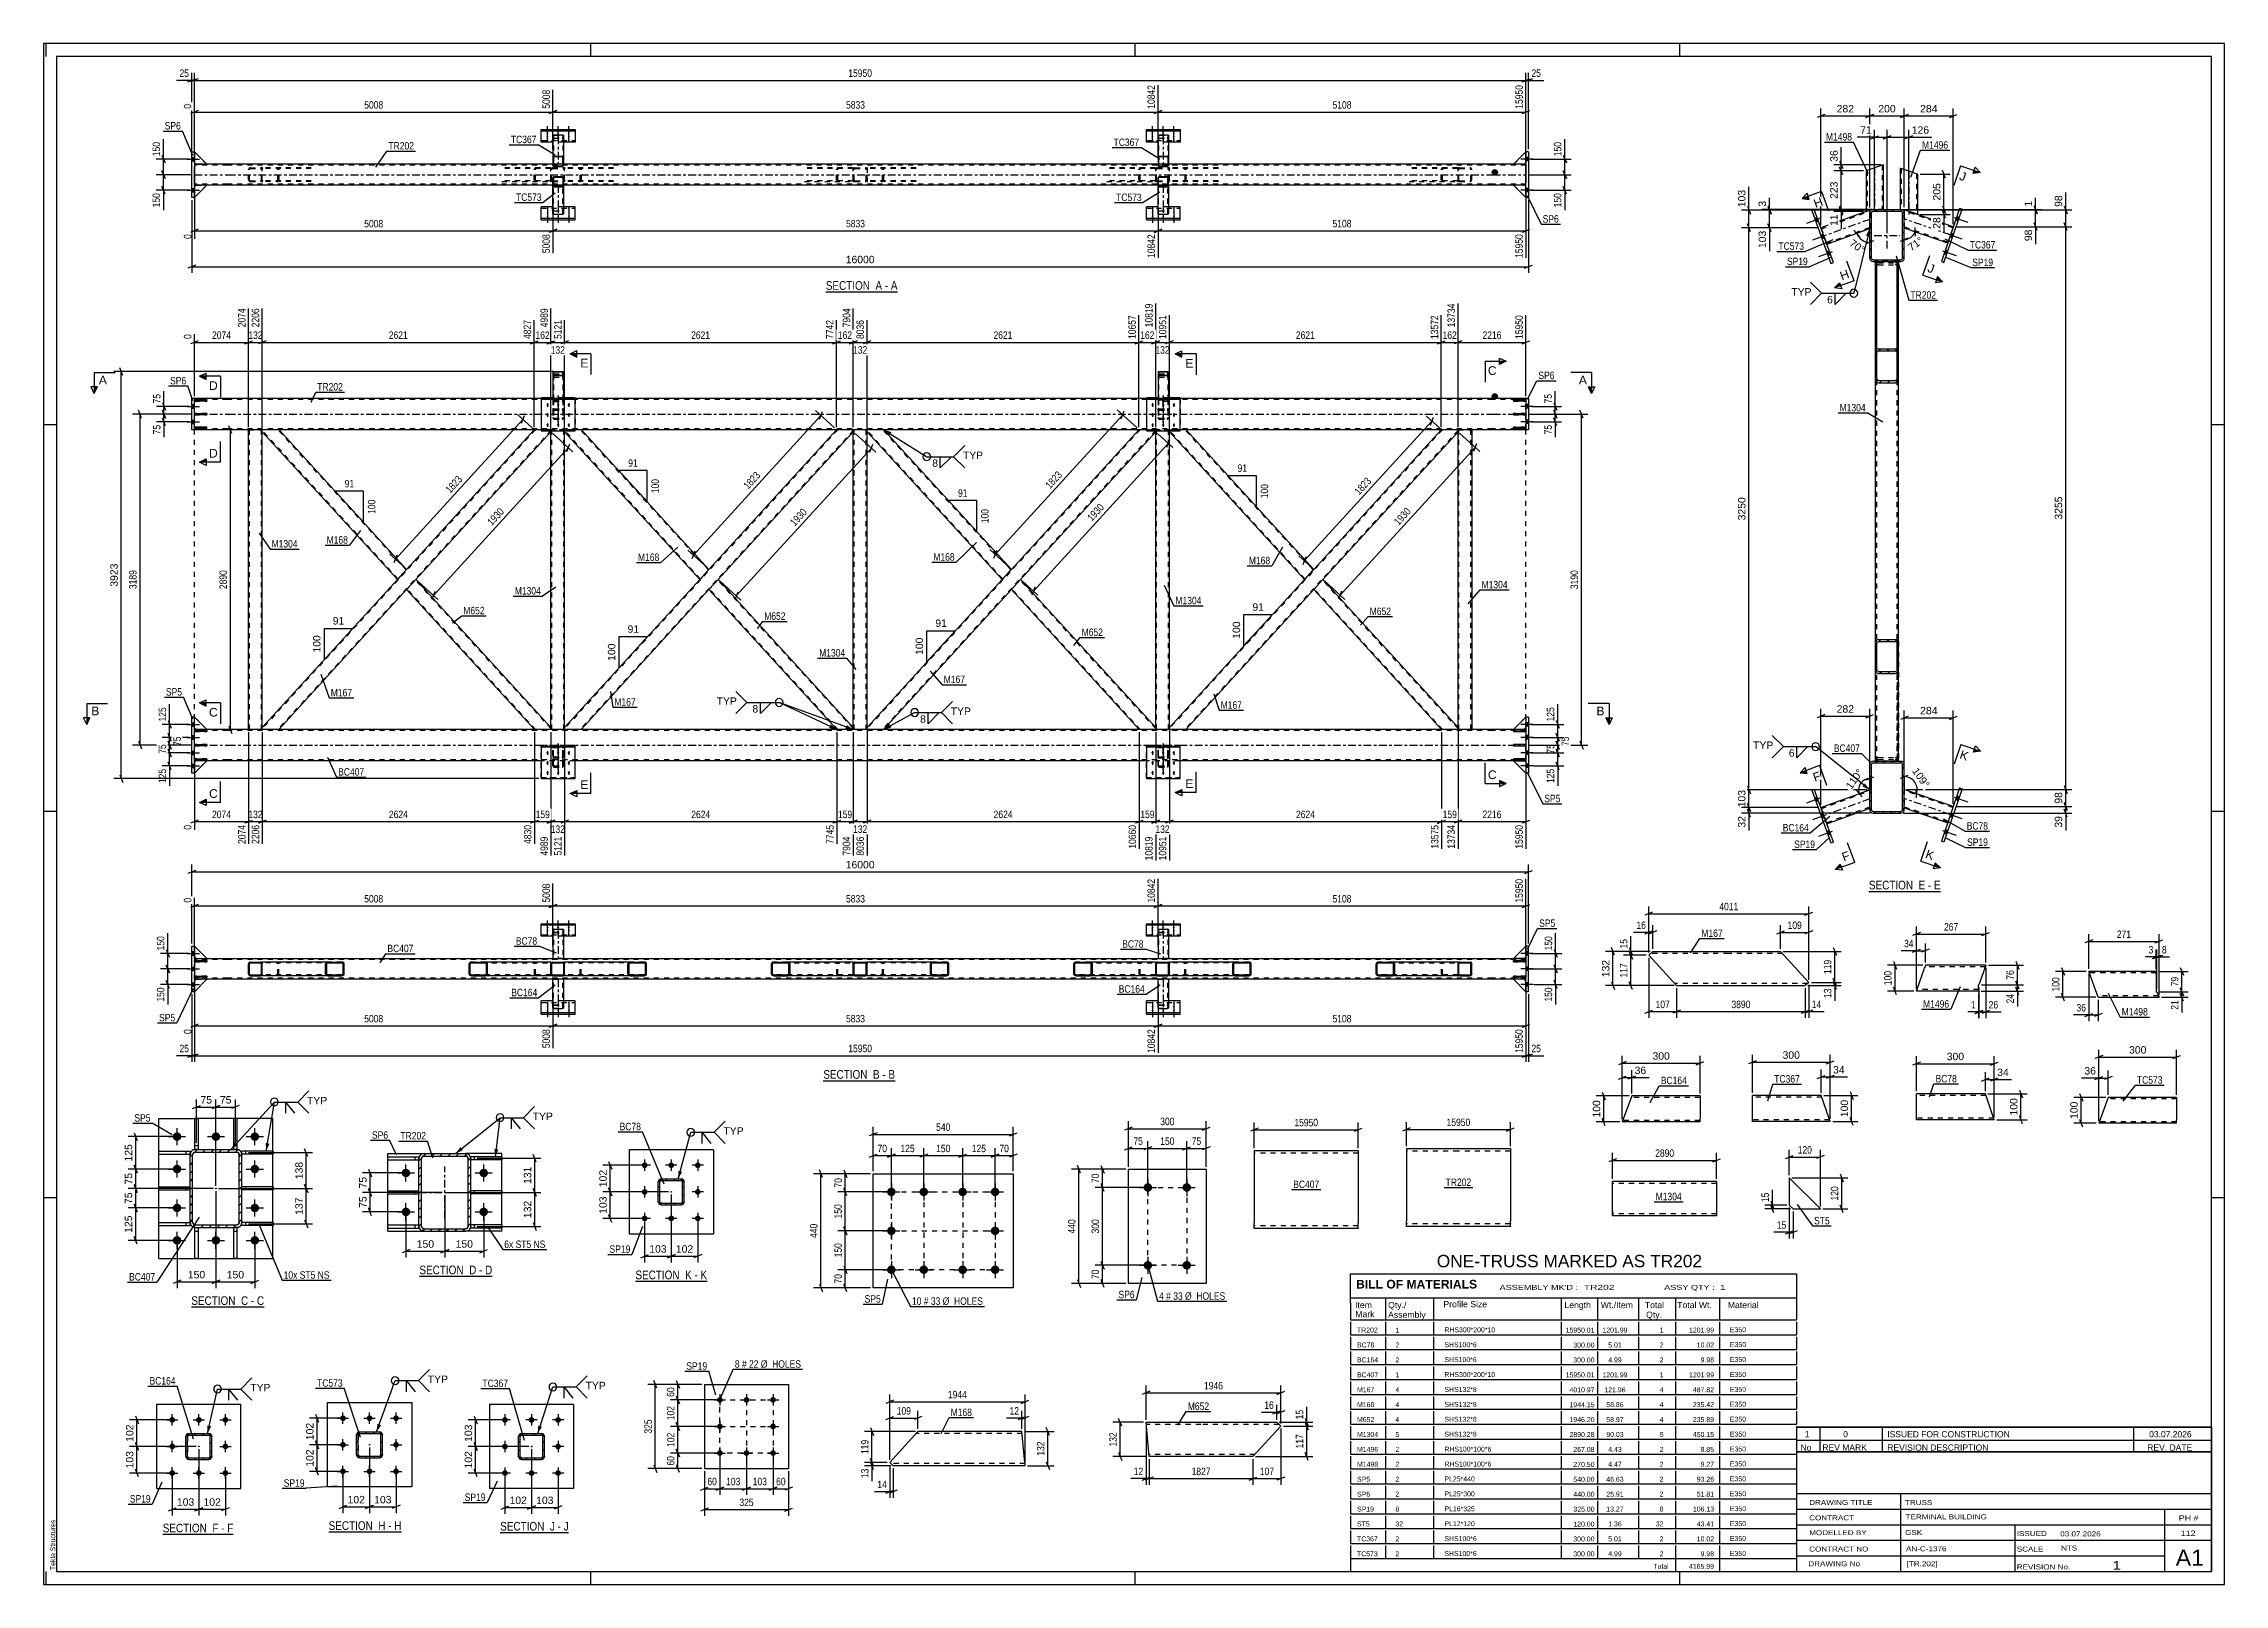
# Paper-space layout 'Layout1' of a CAD drawing. Header units: millimetres. Extents: x 0 to 841, y 0 to 594.
# The model-space entities are those that its viewports show. They can reach past a viewport. Long polylines and large blocks are cut down to what shows.
import ezdxf

# ---------------------------------------------------------------- set-up
doc = ezdxf.new("R2010")
doc.units = ezdxf.units.MM
doc.linetypes.add('DXK_LINE_DOT2', pattern=[3.9198, 1.9599, -1.9599])
doc.linetypes.add('DXK_LINE_DOT3', pattern=[5.9187, 2.979, -0.9799, 0.9799, -0.9799])
doc.layers.add('Viewport layer', color=7, linetype='Continuous', plot=False)
doc.styles.add('Arial', font='ARIAL.TTF', dxfattribs={"height": 0.2})
doc.styles.add('Arial Bold', font='ARIALBD.TTF', dxfattribs={"height": 0.2})
doc.styles.add('Arial Narrow', font='ARIALN.TTF', dxfattribs={"height": 0.2})

# ---------------------------------------------------------------- blocks, each defined once
blk = doc.blocks.new('Unknown-761549208-1135')
at = {"color": 5, "linetype": 'Continuous'}
for p, q in [((841, 594), (0, 594)), ((0, 594), (0, 0)), ((1, 589), (1, 594)), ((836, 589), (5, 589)), ((5, 589), (5, 5)), ((211, 589), (211, 594)), ((421, 589), (421, 594)), ((631, 589), (631, 594)), ((836, 5), (836, 589)), ((841, 0), (841, 594)), ((5, 447), (0, 447)), ((841, 447), (836, 447)), ((5, 298), (0, 298)), ((841, 298), (836, 298)), ((5, 149), (0, 149)), ((841, 149), (836, 149)), ((0, 0), (841, 0)), ((1, 0), (1, 5)), ((5, 5), (836, 5)), ((211, 0), (211, 5)), ((421, 0), (421, 5)), ((631, 0), (631, 5))]:
    blk.add_line(p, q, dxfattribs=at)
at = {"color": 174, "linetype": 'Continuous', "style": 'Arial'}
blk.add_text('Tekla Structures', height=1.9102, rotation=90, dxfattribs=at).set_placement((4.5, 5.5))
blk = doc.blocks.new('Unknown-761549208-20011')
at = {"color": 7, "linetype": 'Continuous'}
for p, q in [((504, 119.75), (676, 119.75)), ((504, 108.5), (504, 119.75)), ((676, 119.75), (676, 108.5)), ((504, 110.5), (676, 110.5)), ((517.5, 110.5), (517.5, 102)), ((536, 110.5), (536, 102)), ((585.28, 110.5), (585.28, 102)), ((599.28, 110.5), (599.28, 102)), ((615, 110.5), (615, 102)), ((629.28, 110.5), (629.28, 102)), ((646.28, 110.5), (646.28, 102)), ((504, 108.5), (504, 103.5)), ((504, 103.5), (504, 102)), ((504, 102), (676, 102)), ((504, 101.23), (504, 96.25)), ((517.5, 101.23), (517.5, 96.25)), ((536, 101.23), (536, 96.25)), ((585.28, 101.23), (585.28, 96.25)), ((599.28, 101.23), (599.28, 96.25)), ((615, 101.23), (615, 96.25)), ((629.28, 101.23), (629.28, 96.25)), ((646.28, 101.23), (646.28, 96.25)), ((676, 108.5), (676, 102)), ((676, 101.23), (676, 96.25)), ((504, 96.25), (676, 96.25)), ((504, 95.48), (504, 90.5)), ((517.5, 95.48), (517.5, 90.5)), ((536, 95.48), (536, 90.5)), ((585.28, 95.48), (585.28, 90.5)), ((599.28, 95.48), (599.28, 90.5)), ((615, 95.48), (615, 90.5)), ((629.28, 95.48), (629.28, 90.5)), ((646.28, 95.48), (646.28, 90.5)), ((676, 95.48), (676, 90.5)), ((504, 90.5), (676, 90.5)), ((504, 89.73), (504, 84.75)), ((504, 84.75), (676, 84.75)), ((517.5, 89.73), (517.5, 84.75)), ((536, 89.73), (536, 84.75)), ((585.28, 89.73), (585.28, 84.75)), ((599.28, 89.73), (599.28, 84.75)), ((615, 89.73), (615, 84.75)), ((629.28, 89.73), (629.28, 84.75)), ((646.28, 89.73), (646.28, 84.75)), ((676, 89.73), (676, 84.75)), ((504, 83.98), (504, 79)), ((504, 79), (676, 79)), ((504, 78.23), (504, 73.25)), ((517.5, 83.98), (517.5, 79)), ((517.5, 78.23), (517.5, 73.25)), ((536, 83.98), (536, 79)), ((536, 78.23), (536, 73.25)), ((585.28, 83.98), (585.28, 79)), ((585.28, 78.23), (585.28, 73.25)), ((599.28, 83.98), (599.28, 79)), ((599.28, 78.23), (599.28, 73.25)), ((615, 83.98), (615, 79)), ((615, 78.23), (615, 73.25)), ((629.28, 83.98), (629.28, 79)), ((629.28, 78.23), (629.28, 73.25)), ((646.28, 83.98), (646.28, 79)), ((646.28, 78.23), (646.28, 73.25)), ((676, 83.98), (676, 79)), ((676, 78.23), (676, 73.25)), ((504, 73.25), (676, 73.25)), ((504, 72.48), (504, 67.5)), ((504, 67.5), (676, 67.5)), ((517.5, 72.48), (517.5, 67.5)), ((536, 72.48), (536, 67.5)), ((585.28, 72.48), (585.28, 67.5)), ((599.28, 72.48), (599.28, 67.5)), ((615, 72.48), (615, 67.5)), ((629.28, 72.48), (629.28, 67.5)), ((646.28, 72.48), (646.28, 67.5)), ((676, 72.48), (676, 67.5)), ((504, 66.73), (504, 61.75)), ((504, 61.75), (676, 61.75)), ((504, 60.98), (504, 56)), ((517.5, 66.73), (517.5, 61.75)), ((517.5, 60.98), (517.5, 56)), ((536, 66.73), (536, 61.75)), ((536, 60.98), (536, 56)), ((585.28, 66.73), (585.28, 61.75)), ((585.28, 60.98), (585.28, 56)), ((599.28, 66.73), (599.28, 61.75)), ((599.28, 60.98), (599.28, 56)), ((615, 66.73), (615, 61.75)), ((615, 60.98), (615, 56)), ((629.28, 66.73), (629.28, 61.75)), ((629.28, 60.98), (629.28, 56)), ((646.28, 66.73), (646.28, 61.75)), ((646.28, 60.98), (646.28, 56)), ((676, 66.73), (676, 61.75)), ((676, 60.98), (676, 56)), ((504, 56), (676, 56)), ((504, 55.23), (504, 50.25)), ((517.5, 55.23), (517.5, 50.25)), ((536, 55.23), (536, 50.25)), ((585.28, 55.23), (585.28, 50.25)), ((599.28, 55.23), (599.28, 50.25)), ((615, 55.23), (615, 50.25)), ((629.28, 55.23), (629.28, 50.25)), ((646.28, 55.23), (646.28, 50.25)), ((676, 55.23), (676, 50.25)), ((504, 50.25), (676, 50.25)), ((504, 49.48), (504, 44.5)), ((504, 44.5), (676, 44.5)), ((504, 43.73), (504, 38.75)), ((517.5, 49.48), (517.5, 44.5)), ((517.5, 43.73), (517.5, 38.75)), ((536, 49.48), (536, 44.5)), ((536, 43.73), (536, 38.75)), ((585.28, 49.48), (585.28, 44.5)), ((585.28, 43.73), (585.28, 38.75)), ((599.28, 49.48), (599.28, 44.5)), ((599.28, 43.73), (599.28, 38.75)), ((615, 49.48), (615, 44.5)), ((615, 43.73), (615, 38.75)), ((629.28, 49.48), (629.28, 44.5)), ((629.28, 43.73), (629.28, 38.75)), ((646.28, 49.48), (646.28, 44.5)), ((646.28, 43.73), (646.28, 38.75)), ((676, 49.48), (676, 44.5)), ((676, 43.73), (676, 38.75)), ((504, 38.75), (676, 38.75)), ((504, 37.98), (504, 33)), ((517.5, 37.98), (517.5, 33)), ((536, 37.98), (536, 33)), ((585.28, 37.98), (585.28, 33)), ((599.28, 37.98), (599.28, 33)), ((615, 37.98), (615, 33)), ((629.28, 37.98), (629.28, 33)), ((646.28, 37.98), (646.28, 33)), ((676, 37.98), (676, 33)), ((504, 33), (676, 33)), ((504, 32.23), (504, 27.25)), ((504, 27.25), (676, 27.25)), ((504, 26.48), (504, 21.5)), ((517.5, 32.23), (517.5, 27.25)), ((517.5, 26.48), (517.5, 21.5)), ((536, 32.23), (536, 27.25)), ((536, 26.48), (536, 21.5)), ((585.28, 32.23), (585.28, 27.25)), ((585.28, 26.48), (585.28, 21.5)), ((599.28, 32.23), (599.28, 27.25)), ((599.28, 26.48), (599.28, 21.5)), ((615, 32.23), (615, 27.25)), ((615, 26.48), (615, 21.5)), ((629.28, 32.23), (629.28, 27.25)), ((629.28, 26.48), (629.28, 21.5)), ((646.28, 32.23), (646.28, 27.25)), ((646.28, 26.48), (646.28, 21.5)), ((676, 32.23), (676, 27.25)), ((676, 26.48), (676, 21.5)), ((504, 21.5), (676, 21.5)), ((504, 20.73), (504, 15.75)), ((517.5, 20.73), (517.5, 15.75)), ((536, 20.73), (536, 15.75)), ((585.28, 20.73), (585.28, 15.75)), ((599.28, 20.73), (599.28, 15.75)), ((615, 20.73), (615, 15.75)), ((629.28, 20.73), (629.28, 15.75)), ((646.28, 20.73), (646.28, 15.75)), ((676, 20.73), (676, 15.75)), ((504, 15.75), (676, 15.75)), ((504, 14.98), (504, 10)), ((504, 10), (676, 10)), ((504, 10), (676, 10)), ((504, 10), (504, 5)), ((517.5, 14.98), (517.5, 10)), ((536, 14.98), (536, 10)), ((585.28, 14.98), (585.28, 10)), ((599.28, 14.98), (599.28, 10)), ((615, 14.98), (615, 10)), ((629.28, 14.98), (629.28, 10)), ((629.28, 10), (629.28, 5)), ((646.28, 14.98), (646.28, 10)), ((646.28, 10), (646.28, 5)), ((676, 14.98), (676, 10)), ((676, 10), (676, 5)), ((504, 5), (676, 5))]:
    blk.add_line(p, q, dxfattribs=at)
at = {"color": 7}
for s, height, style, p in [('BILL OF MATERIALS', 3.3405, 'Arial Bold', (506.15, 114.06)), ('Profile Size', 2.3877, 'Arial', (539.81, 106.83)), ('Mark', 2.388, 'Arial', (505.84, 103))]:
    blk.add_text(s, height=height, dxfattribs=dict(at, style=style)).set_placement(p)
at = {"color": 7, "linetype": 'Continuous', "style": 'Arial Narrow'}
for s, height, width, p in [("ASSEMBLY MK'D :", 1.9089, 1.6, (561.5, 113.55)), ('TR202', 1.909, 1.794707, (594, 113.55)), ('ASSY QTY :', 1.909, 1.6, (625, 113.55)), ('1', 1.91, 1.794707, (646.5, 113.55))]:
    blk.add_text(s, height=height, dxfattribs=dict(at, width=width)).set_placement(p)
at = {"color": 7, "linetype": 'Continuous'}
for s, height, style, p in [('Item', 2.388, 'Arial', (505.75, 106.5)), ('Assembly', 2.388, 'Arial', (518.5, 102.77)), ('Qty./', 2.388, 'Arial', (518.5, 106.5)), ('Length', 2.388, 'Arial', (586.5, 106.5)), ('Wt./Item', 2.388, 'Arial', (600.5, 106.5)), ('Total', 2.388, 'Arial', (617.5, 106.5)), ('Qty.', 2.388, 'Arial', (618, 102.77)), ('Total Wt.', 2.388, 'Arial', (630, 106.5)), ('Material', 2.388, 'Arial', (649.5, 106.5)), ('TR202', 1.91, 'Arial', (506.5, 97.09)), ('BC78', 1.91, 'Arial', (506.5, 91.34)), ('2', 1.91, 'Arial', (521.31, 91.34)), ('1', 1.91, 'Arial', (521.31, 97.09)), ('SHS100*6', 1.91, 'Arial', (540.21, 91.44)), ('RHS300*200*10', 1.9102, 'Arial', (540.21, 97.19)), ('15950.01', 1.91, 'Arial', (586.97, 97.06)), ('300.00', 1.91, 'Arial', (589.93, 91.31)), ('1201.99', 1.91, 'Arial', (601.16, 97.09)), ('5.01', 1.91, 'Arial', (603.39, 91.34)), ('2', 1.91, 'Arial', (623.22, 91.34)), ('1', 1.91, 'Arial', (623.22, 97.09)), ('1201.99', 1.91, 'Arial', (634.55, 97.09)), ('10.02', 1.91, 'Arial', (637.52, 91.34)), ('E350', 1.91, 'Arial', (650.31, 97.23)), ('E350', 1.91, 'Arial', (650.31, 91.48)), ('BC164', 1.91, 'Arial', (506.5, 85.59)), ('2', 1.91, 'Arial', (521.31, 85.59)), ('SHS100*6', 1.91, 'Arial', (540.21, 85.69)), ('300.00', 1.91, 'Arial', (589.93, 85.56)), ('4.99', 1.91, 'Arial', (603.39, 85.59)), ('2', 1.91, 'Arial', (623.22, 85.59)), ('9.98', 1.91, 'Arial', (639, 85.59)), ('E350', 1.91, 'Arial', (650.31, 85.73)), ('BC407', 1.91, 'Arial', (506.5, 79.84)), ('M167', 1.91, 'Arial', (506.5, 74.09)), ('4', 1.91, 'Arial', (521.31, 74.09)), ('1', 1.91, 'Arial', (521.31, 79.84)), ('SHS132*8', 1.91, 'Arial', (540.21, 74.19)), ('RHS300*200*10', 1.9102, 'Arial', (540.21, 79.94)), ('15950.01', 1.91, 'Arial', (586.97, 79.81)), ('4010.97', 1.91, 'Arial', (588.45, 74.06)), ('1201.99', 1.91, 'Arial', (601.16, 79.84)), ('121.96', 1.91, 'Arial', (601.9, 74.09)), ('4', 1.91, 'Arial', (623.22, 74.09)), ('1', 1.91, 'Arial', (623.22, 79.84)), ('1201.99', 1.91, 'Arial', (634.55, 79.84)), ('487.82', 1.91, 'Arial', (636.03, 74.09)), ('E350', 1.91, 'Arial', (650.31, 79.98)), ('E350', 1.91, 'Arial', (650.31, 74.23)), ('M168', 1.91, 'Arial', (506.5, 68.34)), ('4', 1.91, 'Arial', (521.31, 68.34)), ('SHS132*8', 1.91, 'Arial', (540.21, 68.44)), ('1944.15', 1.91, 'Arial', (588.45, 68.31)), ('58.86', 1.91, 'Arial', (602.64, 68.34)), ('4', 1.91, 'Arial', (623.22, 68.34)), ('235.42', 1.91, 'Arial', (636.03, 68.34)), ('E350', 1.91, 'Arial', (650.31, 68.48)), ('M652', 1.91, 'Arial', (506.5, 62.59)), ('4', 1.91, 'Arial', (521.31, 62.59)), ('SHS132*8', 1.91, 'Arial', (540.21, 62.69)), ('SHS132*8', 1.91, 'Arial', (540.21, 56.94)), ('1946.20', 1.91, 'Arial', (588.45, 62.56)), ('58.97', 1.91, 'Arial', (602.64, 62.59)), ('4', 1.91, 'Arial', (623.22, 62.59)), ('235.89', 1.91, 'Arial', (636.03, 62.59)), ('E350', 1.91, 'Arial', (650.31, 62.73)), ('E350', 1.91, 'Arial', (650.31, 56.98)), ('M1304', 1.91, 'Arial', (506.5, 56.84)), ('M1496', 1.91, 'Arial', (506.5, 51.09)), ('5', 1.91, 'Arial', (521.31, 56.84)), ('2', 1.91, 'Arial', (521.31, 51.09)), ('RHS100*100*6', 1.9102, 'Arial', (540.21, 51.19)), ('2890.28', 1.91, 'Arial', (588.45, 56.81)), ('267.08', 1.91, 'Arial', (589.93, 51.06)), ('90.03', 1.91, 'Arial', (602.64, 56.84)), ('4.43', 1.91, 'Arial', (603.39, 51.09)), ('5', 1.91, 'Arial', (623.22, 56.84)), ('2', 1.91, 'Arial', (623.22, 51.09)), ('450.15', 1.91, 'Arial', (636.03, 56.84)), ('8.85', 1.91, 'Arial', (639, 51.09)), ('E350', 1.91, 'Arial', (650.31, 51.23)), ('M1498', 1.91, 'Arial', (506.5, 45.34)), ('2', 1.91, 'Arial', (521.31, 45.34)), ('RHS100*100*6', 1.9102, 'Arial', (540.21, 45.44)), ('270.50', 1.91, 'Arial', (589.93, 45.3)), ('4.47', 1.91, 'Arial', (603.39, 45.34)), ('2', 1.91, 'Arial', (623.22, 45.34)), ('9.27', 1.91, 'Arial', (639, 45.34)), ('E350', 1.91, 'Arial', (650.31, 45.48)), ('SP5', 1.91, 'Arial', (506.5, 39.59)), ('SP6', 1.91, 'Arial', (506.5, 33.84)), ('2', 1.91, 'Arial', (521.31, 39.59)), ('2', 1.91, 'Arial', (521.31, 33.84)), ('PL25*440', 1.91, 'Arial', (540.21, 39.69)), ('PL25*300', 1.91, 'Arial', (540.21, 33.94)), ('440.00', 1.91, 'Arial', (589.93, 33.8)), ('540.00', 1.91, 'Arial', (589.93, 39.55)), ('46.63', 1.91, 'Arial', (602.64, 39.59)), ('25.91', 1.91, 'Arial', (602.64, 33.84)), ('2', 1.91, 'Arial', (623.22, 39.59)), ('2', 1.91, 'Arial', (623.22, 33.84)), ('51.81', 1.91, 'Arial', (637.52, 33.84)), ('93.26', 1.91, 'Arial', (637.52, 39.59)), ('E350', 1.91, 'Arial', (650.31, 39.73)), ('E350', 1.91, 'Arial', (650.31, 33.98)), ('SP19', 1.91, 'Arial', (506.5, 28.09)), ('8', 1.91, 'Arial', (521.31, 28.09)), ('PL16*325', 1.91, 'Arial', (540.21, 28.19)), ('325.00', 1.91, 'Arial', (589.93, 28.05)), ('13.27', 1.91, 'Arial', (602.64, 28.09)), ('8', 1.91, 'Arial', (623.22, 28.09)), ('106.13', 1.91, 'Arial', (636.03, 28.09)), ('E350', 1.91, 'Arial', (650.31, 28.23)), ('TC367', 1.91, 'Arial', (506.5, 16.59)), ('ST5', 1.91, 'Arial', (506.5, 22.34)), ('32', 1.91, 'Arial', (521.31, 22.34)), ('2', 1.91, 'Arial', (521.31, 16.59)), ('SHS100*6', 1.91, 'Arial', (540.21, 16.69)), ('PL12*120', 1.91, 'Arial', (540.21, 22.44)), ('300.00', 1.91, 'Arial', (589.93, 16.55)), ('120.00', 1.91, 'Arial', (589.93, 22.3)), ('5.01', 1.91, 'Arial', (603.39, 16.59)), ('1.36', 1.91, 'Arial', (603.39, 22.34)), ('32', 1.91, 'Arial', (621.74, 22.34)), ('2', 1.91, 'Arial', (623.22, 16.59)), ('43.41', 1.91, 'Arial', (637.52, 22.34)), ('10.02', 1.91, 'Arial', (637.52, 16.59)), ('E350', 1.91, 'Arial', (650.31, 22.48)), ('E350', 1.91, 'Arial', (650.31, 16.73)), ('TC573', 1.91, 'Arial', (506.5, 10.84)), ('2', 1.91, 'Arial', (521.31, 10.84)), ('SHS100*6', 1.91, 'Arial', (540.21, 10.94)), ('300.00', 1.91, 'Arial', (589.93, 10.8)), ('4.99', 1.91, 'Arial', (603.39, 10.84)), ('2', 1.91, 'Arial', (623.22, 10.84)), ('9.98', 1.91, 'Arial', (639, 10.84)), ('E350', 1.91, 'Arial', (650.31, 10.98)), ('Total', 1.909, 'Arial Narrow', (620.83, 6)), ('4165.99', 1.91, 'Arial', (634.52, 6))]:
    blk.add_text(s, height=height, dxfattribs=dict(at, style=style)).set_placement(p)
blk = doc.blocks.new('Unknown-761549208-20012')
at = {"color": 2, "linetype": 'Continuous'}
blk.add_line((530, 119.75), (647.5, 119.75), dxfattribs=at)
at = {"color": 7, "style": 'Arial'}
blk.add_text('ONE-TRUSS MARKED AS TR202', height=4.7754, dxfattribs=at).set_placement((537.26, 122.25))
blk = doc.blocks.new('Unknown-761549208-20013')
at = {"color": 7, "linetype": 'Continuous'}
for p, q in [((676, 51.05), (676, 5)), ((676, 51.05), (836, 51.05)), ((836, 51), (836, 5)), ((676, 35), (836, 35)), ((716.14, 35), (716.14, 5)), ((676, 29), (836, 29)), ((818, 5.05), (818, 29.05)), ((676, 23), (836, 23)), ((676, 17), (836, 17)), ((760.14, 23), (760.14, 5)), ((676, 11), (818, 11)), ((676, 5), (836, 5))]:
    blk.add_line(p, q, dxfattribs=at)
at = {"color": 7, "style": 'Arial Narrow'}
for s, height, width, p in [('CONTRACT', 1.909, 1.425378, (680.88, 24.71)), ('DRAWING TITLE', 1.9089, 1.425378, (680.88, 30.61)), ('TRUSS', 1.909, 1.425378, (717.81, 30.59)), ('TERMINAL BUILDING', 1.9089, 1.425378, (718.06, 25.07)), ('MODELLED BY', 1.9089, 1.425378, (680.88, 18.98)), ('GSK', 1.909, 1.425378, (717.88, 19.04)), ('ISSUED', 1.909, 1.425378, (760.94, 18.64)), ('03.07.2026', 1.909, 1.425378, (777.69, 18.52)), ('DRAWING No', 1.909, 1.425378, (680.56, 7)), ('CONTRACT NO', 1.9089, 1.425378, (680.88, 12.66)), ('AN-C-1376', 1.909, 1.425378, (718.23, 12.78)), ('[TR.202]', 1.909, 1.425378, (718.46, 6.99)), ('SCALE', 1.909, 1.425378, (760.94, 12.65)), ('1', 3.34, 1.5, (797.91, 5.68)), ('A1', 6.204, 1.25, (822.24, 7.2)), ('REVISION No.', 1.9089, 1.425378, (760.94, 5.77))]:
    blk.add_text(s, height=height, dxfattribs=dict(at, width=width)).set_placement(p)
at = {"color": 7, "linetype": 'Continuous', "style": 'Arial Narrow'}
for s, height, width, p in [('PH #', 2.1, 1.42538, (823.4, 24.55)), ('112', 2.1, 1.42538, (824.19, 18.65)), ('NTS', 1.909, 1.425378, (778, 13.05))]:
    blk.add_text(s, height=height, dxfattribs=dict(at, width=width)).set_placement(p)
blk = doc.blocks.new('Unknown-761549208-20014')
at = {"color": 7, "linetype": 'Continuous'}
for p, q in [((676, 60.55), (836, 60.55)), ((836, 60.55), (676, 60.55)), ((676, 60.55), (676, 55.55)), ((685, 60.55), (685, 55.55)), ((709, 60.55), (709, 55.55)), ((806, 60.55), (806, 55.55)), ((836, 60.55), (836, 55.55)), ((676, 55.55), (836, 55.55)), ((676, 55.55), (676, 51.05)), ((676, 55.55), (836, 55.55)), ((836, 51.05), (676, 51.05)), ((685, 55.55), (685, 51.05)), ((709, 55.55), (709, 51.05)), ((806, 55.55), (806, 51.05)), ((836, 55.55), (836, 51.05))]:
    blk.add_line(p, q, dxfattribs=at)
at = {"color": 7, "linetype": 'Continuous', "style": 'Arial Narrow'}
for s, height, width, p in [('1', 2.39, 1.196471, (679.16, 56.7)), ('0', 2.39, 1.196471, (694, 56.7)), ('ISSUED FOR CONSTRUCTION', 2.3861, 1.196471, (711, 56.7)), ('03.07.2026', 2.386, 1.196471, (812, 56.7)), ('No', 2.386, 1.2, (677.54, 51.55)), ('REV MARK', 2.386, 1.2, (686, 51.55)), ('REVISION DESCRIPTION', 2.3861, 1.2, (711, 51.55)), ('REV. DATE', 2.386, 1.2, (811.28, 51.55))]:
    blk.add_text(s, height=height, dxfattribs=dict(at, width=width)).set_placement(p)
blk = doc.blocks.new('Unknown-761549208-12 - 3993')
at = {"color": 6, "linetype": 'Continuous'}
blk.add_line((301.65, 498.34), (329.29, 498.34), dxfattribs=at)
at = {"color": 0, "linetype": 'Continuous'}
blk.add_wipeout([(319.75, 499.09), (319.75, 502.59), (301.65, 502.59), (301.65, 499.09)], dxfattribs=at)
blk.add_wipeout([(323.36, 499.09), (323.36, 502.59), (320.8, 502.59), (320.8, 499.09)], dxfattribs=at)
at = {"color": 7, "linetype": 'Continuous', "style": 'Arial Narrow'}
blk.add_text('SECTION ', height=3.34, dxfattribs=at).set_placement((301.65, 499.09))
at = {"color": 0, "linetype": 'Continuous'}
blk.add_wipeout([(325.69, 499.09), (325.69, 502.59), (324.41, 502.59), (324.41, 499.09)], dxfattribs=at)
blk.add_wipeout([(329.29, 499.09), (329.29, 502.59), (326.74, 502.59), (326.74, 499.09)], dxfattribs=at)
at = {"color": 7, "linetype": 'Continuous', "style": 'Arial Narrow'}
for s, p in [('A', (320.8, 499.09)), ('-', (324.41, 499.09)), ('A', (326.74, 499.09))]:
    blk.add_text(s, height=3.34, dxfattribs=at).set_placement(p)
blk = doc.blocks.new('Unknown-761549208-13 - 3046')
at = {"color": 6, "linetype": 'Continuous'}
blk.add_line((300.69, 194.18), (328.34, 194.18), dxfattribs=at)
at = {"color": 0, "linetype": 'Continuous'}
blk.add_wipeout([(318.8, 194.93), (318.8, 198.43), (300.69, 198.43), (300.69, 194.93)], dxfattribs=at)
blk.add_wipeout([(322.41, 194.93), (322.41, 198.43), (319.85, 198.43), (319.85, 194.93)], dxfattribs=at)
at = {"color": 7, "linetype": 'Continuous', "style": 'Arial Narrow'}
blk.add_text('SECTION ', height=3.34, dxfattribs=at).set_placement((300.69, 194.93))
at = {"color": 0, "linetype": 'Continuous'}
blk.add_wipeout([(324.73, 194.93), (324.73, 198.43), (323.46, 198.43), (323.46, 194.93)], dxfattribs=at)
blk.add_wipeout([(328.34, 194.93), (328.34, 198.43), (325.78, 198.43), (325.78, 194.93)], dxfattribs=at)
at = {"color": 7, "linetype": 'Continuous', "style": 'Arial Narrow'}
for s, p in [('B', (319.85, 194.93)), ('-', (323.46, 194.93)), ('B', (325.78, 194.93))]:
    blk.add_text(s, height=3.34, dxfattribs=at).set_placement(p)
blk = doc.blocks.new('Unknown-761549208-14 - 14092')
at = {"color": 6, "linetype": 'Continuous'}
blk.add_line((56.97, 106.97), (85.04, 106.97), dxfattribs=at)
at = {"color": 0, "linetype": 'Continuous'}
blk.add_wipeout([(75.08, 107.72), (75.08, 111.22), (56.97, 111.22), (56.97, 107.72)], dxfattribs=at)
blk.add_wipeout([(78.9, 107.72), (78.9, 111.22), (76.13, 111.22), (76.13, 107.72)], dxfattribs=at)
at = {"color": 7, "linetype": 'Continuous', "style": 'Arial Narrow'}
blk.add_text('SECTION ', height=3.34, dxfattribs=at).set_placement((56.97, 107.72))
at = {"color": 0, "linetype": 'Continuous'}
blk.add_wipeout([(81.22, 107.72), (81.22, 111.22), (79.95, 111.22), (79.95, 107.72)], dxfattribs=at)
blk.add_wipeout([(85.04, 107.72), (85.04, 111.22), (82.27, 111.22), (82.27, 107.72)], dxfattribs=at)
at = {"color": 7, "linetype": 'Continuous', "style": 'Arial Narrow'}
for s, p in [('C', (76.13, 107.72)), ('C', (82.27, 107.72)), ('-', (79.95, 107.72))]:
    blk.add_text(s, height=3.34, dxfattribs=at).set_placement(p)
blk = doc.blocks.new('Unknown-761549208-15 - 2522')
at = {"color": 6, "linetype": 'Continuous'}
blk.add_line((703.93, 267.18), (731.57, 267.18), dxfattribs=at)
at = {"color": 0, "linetype": 'Continuous'}
blk.add_wipeout([(722.04, 267.93), (722.04, 271.43), (703.93, 271.43), (703.93, 267.93)], dxfattribs=at)
blk.add_wipeout([(725.64, 267.93), (725.64, 271.43), (723.09, 271.43), (723.09, 267.93)], dxfattribs=at)
at = {"color": 7, "linetype": 'Continuous', "style": 'Arial Narrow'}
blk.add_text('SECTION ', height=3.34, dxfattribs=at).set_placement((703.93, 267.93))
at = {"color": 0, "linetype": 'Continuous'}
blk.add_wipeout([(727.97, 267.93), (727.97, 271.43), (726.69, 271.43), (726.69, 267.93)], dxfattribs=at)
blk.add_wipeout([(731.57, 267.93), (731.57, 271.43), (729.02, 271.43), (729.02, 267.93)], dxfattribs=at)
at = {"color": 7, "linetype": 'Continuous', "style": 'Arial Narrow'}
for s, p in [('E', (723.09, 267.93)), ('-', (726.69, 267.93)), ('E', (729.02, 267.93))]:
    blk.add_text(s, height=3.34, dxfattribs=at).set_placement(p)
blk = doc.blocks.new('Unknown-761549208-16 - 15998')
at = {"color": 6, "linetype": 'Continuous'}
blk.add_line((109.93, 20.24), (138, 20.24), dxfattribs=at)
at = {"color": 0, "linetype": 'Continuous'}
blk.add_wipeout([(128.04, 20.99), (128.04, 24.49), (109.93, 24.49), (109.93, 20.99)], dxfattribs=at)
blk.add_wipeout([(131.85, 20.99), (131.85, 24.49), (129.09, 24.49), (129.09, 20.99)], dxfattribs=at)
at = {"color": 7, "linetype": 'Continuous', "style": 'Arial Narrow'}
blk.add_text('SECTION ', height=3.34, dxfattribs=at).set_placement((109.93, 20.99))
at = {"color": 0, "linetype": 'Continuous'}
blk.add_wipeout([(134.18, 20.99), (134.18, 24.49), (132.9, 24.49), (132.9, 20.99)], dxfattribs=at)
blk.add_wipeout([(138, 20.99), (138, 24.49), (135.23, 24.49), (135.23, 20.99)], dxfattribs=at)
at = {"color": 7, "linetype": 'Continuous', "style": 'Arial Narrow'}
for s, p in [('H', (129.09, 20.99)), ('-', (132.9, 20.99)), ('H', (135.23, 20.99))]:
    blk.add_text(s, height=3.34, dxfattribs=at).set_placement(p)
blk = doc.blocks.new('Unknown-761549208-23 - 14514')
at = {"color": 6, "linetype": 'Continuous'}
blk.add_line((144.93, 118.8), (173, 118.8), dxfattribs=at)
at = {"color": 0, "linetype": 'Continuous'}
blk.add_wipeout([(163.04, 119.55), (163.04, 123.05), (144.93, 123.05), (144.93, 119.55)], dxfattribs=at)
blk.add_wipeout([(166.85, 119.55), (166.85, 123.05), (164.09, 123.05), (164.09, 119.55)], dxfattribs=at)
at = {"color": 7, "linetype": 'Continuous', "style": 'Arial Narrow'}
blk.add_text('SECTION ', height=3.34, dxfattribs=at).set_placement((144.93, 119.55))
at = {"color": 0, "linetype": 'Continuous'}
blk.add_wipeout([(169.18, 119.55), (169.18, 123.05), (167.9, 123.05), (167.9, 119.55)], dxfattribs=at)
blk.add_wipeout([(173, 119.55), (173, 123.05), (170.23, 123.05), (170.23, 119.55)], dxfattribs=at)
at = {"color": 7, "linetype": 'Continuous', "style": 'Arial Narrow'}
for s, p in [('D', (164.09, 119.55)), ('-', (167.9, 119.55)), ('D', (170.23, 119.55))]:
    blk.add_text(s, height=3.34, dxfattribs=at).set_placement(p)
blk = doc.blocks.new('Unknown-761549208-44 - 15830')
at = {"color": 6, "linetype": 'Continuous'}
blk.add_line((45.93, 19.31), (73.15, 19.31), dxfattribs=at)
at = {"color": 0, "linetype": 'Continuous'}
blk.add_wipeout([(64.04, 20.06), (64.04, 23.56), (45.93, 23.56), (45.93, 20.06)], dxfattribs=at)
blk.add_wipeout([(67.43, 20.06), (67.43, 23.56), (65.09, 23.56), (65.09, 20.06)], dxfattribs=at)
at = {"color": 7, "linetype": 'Continuous', "style": 'Arial Narrow'}
blk.add_text('SECTION ', height=3.34, dxfattribs=at).set_placement((45.93, 20.06))
at = {"color": 0, "linetype": 'Continuous'}
blk.add_wipeout([(69.76, 20.06), (69.76, 23.56), (68.48, 23.56), (68.48, 20.06)], dxfattribs=at)
blk.add_wipeout([(73.15, 20.06), (73.15, 23.56), (70.81, 23.56), (70.81, 20.06)], dxfattribs=at)
at = {"color": 7, "linetype": 'Continuous', "style": 'Arial Narrow'}
for s, p in [('F', (65.09, 20.06)), ('-', (68.48, 20.06)), ('F', (70.81, 20.06))]:
    blk.add_text(s, height=3.34, dxfattribs=at).set_placement(p)
blk = doc.blocks.new('Unknown-761549208-45 - 16160')
at = {"color": 6, "linetype": 'Continuous'}
blk.add_line((176.09, 19.98), (202.46, 19.98), dxfattribs=at)
at = {"color": 0, "linetype": 'Continuous'}
blk.add_wipeout([(194.2, 20.73), (194.2, 24.23), (176.09, 24.23), (176.09, 20.73)], dxfattribs=at)
blk.add_wipeout([(197.17, 20.73), (197.17, 24.23), (195.25, 24.23), (195.25, 20.73)], dxfattribs=at)
at = {"color": 7, "linetype": 'Continuous', "style": 'Arial Narrow'}
blk.add_text('SECTION ', height=3.34, dxfattribs=at).set_placement((176.09, 20.73))
at = {"color": 0, "linetype": 'Continuous'}
blk.add_wipeout([(199.5, 20.73), (199.5, 24.23), (198.22, 24.23), (198.22, 20.73)], dxfattribs=at)
blk.add_wipeout([(202.46, 20.73), (202.46, 24.23), (200.55, 24.23), (200.55, 20.73)], dxfattribs=at)
at = {"color": 7, "linetype": 'Continuous', "style": 'Arial Narrow'}
for s, p in [('J', (195.25, 20.73)), ('-', (198.22, 20.73)), ('J', (200.55, 20.73))]:
    blk.add_text(s, height=3.34, dxfattribs=at).set_placement(p)
blk = doc.blocks.new('Unknown-761549208-46 - 16332')
at = {"color": 6, "linetype": 'Continuous'}
blk.add_line((228.23, 116.88), (255.88, 116.88), dxfattribs=at)
at = {"color": 0, "linetype": 'Continuous'}
blk.add_wipeout([(246.34, 117.63), (246.34, 121.13), (228.23, 121.13), (228.23, 117.63)], dxfattribs=at)
blk.add_wipeout([(249.94, 117.63), (249.94, 121.13), (247.39, 121.13), (247.39, 117.63)], dxfattribs=at)
at = {"color": 7, "linetype": 'Continuous', "style": 'Arial Narrow'}
blk.add_text('SECTION ', height=3.34, dxfattribs=at).set_placement((228.23, 117.63))
at = {"color": 0, "linetype": 'Continuous'}
blk.add_wipeout([(252.27, 117.63), (252.27, 121.13), (250.99, 121.13), (250.99, 117.63)], dxfattribs=at)
blk.add_wipeout([(255.88, 117.63), (255.88, 121.13), (253.32, 121.13), (253.32, 117.63)], dxfattribs=at)
at = {"color": 7, "linetype": 'Continuous', "style": 'Arial Narrow'}
for s, p in [('K', (247.39, 117.63)), ('-', (250.99, 117.63)), ('K', (253.32, 117.63))]:
    blk.add_text(s, height=3.34, dxfattribs=at).set_placement(p)
blk = doc.blocks.new('Part-761549208-19325 - 19324')
at = {"color": 2, "linetype": 'Continuous'}
for p, q in [((685.52, 188.46), (658.97, 188.46)), ((658.97, 178.56), (658.97, 188.46)), ((688.55, 179.66), (685.52, 188.46)), ((658.97, 178.46), (658.97, 178.56)), ((688.97, 178.46), (658.97, 178.46)), ((688.97, 178.46), (688.55, 179.66))]:
    blk.add_line(p, q, dxfattribs=at)
at = {"color": 7, "linetype": 'DXK_LINE_DOT2'}
for p, q in [((685.73, 187.86), (658.97, 187.86)), ((688.76, 179.06), (658.97, 179.06)), ((658.97, 178.82), (658.97, 178.46)), ((688.93, 178.56), (688.84, 178.82)), ((688.97, 178.46), (688.93, 178.56))]:
    blk.add_line(p, q, dxfattribs=at)
blk = doc.blocks.new('Part-761549208-17023 - 17022')
at = {"color": 2, "linetype": 'Continuous'}
for p, q in [((814.7, 236.32), (788.74, 236.32)), ((792.35, 226.41), (788.74, 236.32)), ((814.7, 236.32), (814.7, 236.23)), ((814.7, 236.23), (814.7, 235.12)), ((814.7, 235.12), (814.7, 228.46)), ((814.7, 228.46), (815.01, 228.46)), ((815.01, 228.46), (815.79, 226.32)), ((792.35, 226.41), (792.38, 226.32)), ((792.38, 226.32), (815.79, 226.32))]:
    blk.add_line(p, q, dxfattribs=at)
at = {"color": 7, "linetype": 'DXK_LINE_DOT2'}
for p, q in [((814.7, 235.72), (788.96, 235.72)), ((814.7, 235.12), (814.7, 235.97)), ((814.7, 235.35), (814.7, 235.12)), ((792.16, 226.92), (792.15, 226.97)), ((815.57, 226.92), (792.16, 226.92))]:
    blk.add_line(p, q, dxfattribs=at)
blk = doc.blocks.new('Part-761549208-4476 - 4406')
at = {"color": 7, "linetype": 'DXK_LINE_DOT2'}
for p, q in [((571.64, 446.13), (566.84, 446.13)), ((566.84, 446.13), (566.84, 445.65)), ((571.04, 445.65), (571.04, 446.13)), ((571.64, 445.65), (571.64, 446.13)), ((566.84, 445.65), (571.64, 445.65))]:
    blk.add_line(p, q, dxfattribs=at)
blk = doc.blocks.new('Part-761549208-4481 - 4406')
at = {"color": 2, "linetype": 'Continuous'}
for p, q in [((566.84, 451.39), (571.64, 451.39)), ((566.84, 450.91), (566.84, 451.39)), ((571.64, 450.91), (566.84, 450.91)), ((571.64, 451.39), (571.64, 450.91))]:
    blk.add_line(p, q, dxfattribs=at)
at = {"color": 7, "linetype": 'DXK_LINE_DOT2'}
blk.add_line((571.04, 450.91), (571.04, 451.39), dxfattribs=at)
blk = doc.blocks.new('Part-761549208-4486 - 4406')
at = {"color": 2, "linetype": 'Continuous'}
for p, q in [((204.94, 323.07), (191.94, 323.07)), ((191.94, 323.07), (191.94, 310.63)), ((191.94, 322.85), (204.94, 322.85)), ((204.94, 310.63), (204.94, 323.07)), ((191.94, 310.63), (204.94, 310.63))]:
    blk.add_line(p, q, dxfattribs=at)
at = {"color": 7, "linetype": 'DXK_LINE_DOT2'}
blk.add_line((191.94, 310.85), (204.94, 310.85), dxfattribs=at)
blk = doc.blocks.new('Part-761549208-4491 - 4406')
at = {"color": 2, "linetype": 'Continuous'}
for p, q in [((204.94, 457.15), (191.94, 457.15)), ((191.94, 457.15), (191.94, 444.72)), ((191.94, 456.94), (204.94, 456.94)), ((204.94, 444.72), (204.94, 457.15)), ((191.94, 444.72), (204.94, 444.72))]:
    blk.add_line(p, q, dxfattribs=at)
at = {"color": 7, "linetype": 'DXK_LINE_DOT2'}
blk.add_line((191.94, 444.94), (204.94, 444.94), dxfattribs=at)
blk = doc.blocks.new('Part-761549208-4496 - 4406')
at = {"color": 7, "linetype": 'DXK_LINE_DOT2'}
for p, q in [((191.94, 310.86), (191.94, 323.36)), ((204.94, 323.36), (191.94, 323.36)), ((191.94, 323.15), (204.94, 323.15)), ((204.94, 310.86), (204.94, 323.36)), ((191.94, 311.07), (204.94, 311.07)), ((204.94, 310.86), (191.94, 310.86))]:
    blk.add_line(p, q, dxfattribs=at)
blk = doc.blocks.new('Bolt-761549208-4448 - 4406')
at = {"linetype": 'Continuous'}
for points in [[(194.34, 321.01), (194.43, 321), (194.52, 320.97), (194.6, 320.93), (194.66, 320.87), (194.72, 320.8), (194.75, 320.72), (194.77, 320.64), (194.77, 320.55), (194.75, 320.47), (194.72, 320.39), (194.66, 320.32), (194.6, 320.26), (194.52, 320.22), (194.43, 320.19), (194.34, 320.18), (194.25, 320.19), (194.16, 320.22), (194.08, 320.26), (194.01, 320.32), (193.96, 320.39), (193.92, 320.47), (193.9, 320.55), (193.9, 320.64), (193.92, 320.72), (193.96, 320.8), (194.01, 320.87), (194.08, 320.93), (194.16, 320.97), (194.25, 321)], [(198.44, 321.01), (198.53, 321), (198.62, 320.97), (198.7, 320.93), (198.76, 320.87), (198.82, 320.8), (198.85, 320.72), (198.87, 320.64), (198.87, 320.55), (198.85, 320.47), (198.82, 320.39), (198.76, 320.32), (198.7, 320.26), (198.62, 320.22), (198.53, 320.19), (198.44, 320.18), (198.35, 320.19), (198.26, 320.22), (198.18, 320.26), (198.11, 320.32), (198.06, 320.39), (198.02, 320.47), (198, 320.55), (198, 320.64), (198.02, 320.72), (198.06, 320.8), (198.11, 320.87), (198.18, 320.93), (198.26, 320.97), (198.35, 321)], [(202.54, 321.01), (202.63, 321), (202.72, 320.97), (202.8, 320.93), (202.86, 320.87), (202.92, 320.8), (202.95, 320.72), (202.97, 320.64), (202.97, 320.55), (202.95, 320.47), (202.92, 320.39), (202.86, 320.32), (202.8, 320.26), (202.72, 320.22), (202.63, 320.19), (202.54, 320.18), (202.45, 320.19), (202.36, 320.22), (202.28, 320.26), (202.21, 320.32), (202.16, 320.39), (202.12, 320.47), (202.1, 320.55), (202.1, 320.64), (202.12, 320.72), (202.16, 320.8), (202.21, 320.87), (202.28, 320.93), (202.36, 320.97), (202.45, 321)], [(194.34, 317.15), (194.43, 317.15), (194.52, 317.12), (194.6, 317.08), (194.66, 317.02), (194.72, 316.95), (194.75, 316.87), (194.77, 316.78), (194.77, 316.7), (194.75, 316.61), (194.72, 316.53), (194.66, 316.46), (194.6, 316.41), (194.52, 316.36), (194.43, 316.34), (194.34, 316.33), (194.25, 316.34), (194.16, 316.36), (194.08, 316.41), (194.01, 316.46), (193.96, 316.53), (193.92, 316.61), (193.9, 316.7), (193.9, 316.78), (193.92, 316.87), (193.96, 316.95), (194.01, 317.02), (194.08, 317.08), (194.16, 317.12), (194.25, 317.15)], [(194.34, 313.3), (194.43, 313.29), (194.52, 313.27), (194.6, 313.22), (194.66, 313.17), (194.72, 313.1), (194.75, 313.02), (194.77, 312.93), (194.77, 312.85), (194.75, 312.76), (194.72, 312.68), (194.66, 312.61), (194.6, 312.55), (194.52, 312.51), (194.43, 312.48), (194.34, 312.47), (194.25, 312.48), (194.16, 312.51), (194.08, 312.55), (194.01, 312.61), (193.96, 312.68), (193.92, 312.76), (193.9, 312.85), (193.9, 312.93), (193.92, 313.02), (193.96, 313.1), (194.01, 313.17), (194.08, 313.22), (194.16, 313.27), (194.25, 313.29)], [(198.44, 313.3), (198.53, 313.29), (198.62, 313.27), (198.7, 313.22), (198.76, 313.17), (198.82, 313.1), (198.85, 313.02), (198.87, 312.93), (198.87, 312.85), (198.85, 312.76), (198.82, 312.68), (198.76, 312.61), (198.7, 312.55), (198.62, 312.51), (198.53, 312.48), (198.44, 312.47), (198.35, 312.48), (198.26, 312.51), (198.18, 312.55), (198.11, 312.61), (198.06, 312.68), (198.02, 312.76), (198, 312.85), (198, 312.93), (198.02, 313.02), (198.06, 313.1), (198.11, 313.17), (198.18, 313.22), (198.26, 313.27), (198.35, 313.29)], [(202.54, 317.15), (202.63, 317.15), (202.72, 317.12), (202.8, 317.08), (202.86, 317.02), (202.92, 316.95), (202.95, 316.87), (202.97, 316.78), (202.97, 316.7), (202.95, 316.61), (202.92, 316.53), (202.86, 316.46), (202.8, 316.41), (202.72, 316.36), (202.63, 316.34), (202.54, 316.33), (202.45, 316.34), (202.36, 316.36), (202.28, 316.41), (202.21, 316.46), (202.16, 316.53), (202.12, 316.61), (202.1, 316.7), (202.1, 316.78), (202.12, 316.87), (202.16, 316.95), (202.21, 317.02), (202.28, 317.08), (202.36, 317.12), (202.45, 317.15)], [(202.54, 313.3), (202.63, 313.29), (202.72, 313.27), (202.8, 313.22), (202.86, 313.17), (202.92, 313.1), (202.95, 313.02), (202.97, 312.93), (202.97, 312.85), (202.95, 312.76), (202.92, 312.68), (202.86, 312.61), (202.8, 312.55), (202.72, 312.51), (202.63, 312.48), (202.54, 312.47), (202.45, 312.48), (202.36, 312.51), (202.28, 312.55), (202.21, 312.61), (202.16, 312.68), (202.12, 312.76), (202.1, 312.85), (202.1, 312.93), (202.12, 313.02), (202.16, 313.1), (202.21, 313.17), (202.28, 313.22), (202.36, 313.27), (202.45, 313.29)]]:
    blk.add_hatch(color=1, dxfattribs=at).paths.add_polyline_path(points)
at = {"color": 1, "linetype": 'Continuous'}
for p, q in [((194.34, 320.99), (194.34, 319.86)), ((198.44, 320.99), (198.44, 319.86)), ((202.54, 320.99), (202.54, 319.86)), ((194.34, 317.14), (194.34, 316)), ((194.34, 313.29), (194.34, 312.15)), ((198.44, 313.29), (198.44, 312.15)), ((202.54, 317.14), (202.54, 316)), ((202.54, 313.29), (202.54, 312.15))]:
    blk.add_line(p, q, dxfattribs=at)
blk = doc.blocks.new('Bolt-761549208-4449 - 4406')
at = {"linetype": 'Continuous'}
for points in [[(194.34, 455.09), (194.43, 455.08), (194.52, 455.06), (194.6, 455.01), (194.66, 454.96), (194.72, 454.89), (194.75, 454.81), (194.77, 454.72), (194.77, 454.64), (194.75, 454.55), (194.72, 454.47), (194.66, 454.4), (194.6, 454.35), (194.52, 454.3), (194.43, 454.28), (194.34, 454.27), (194.25, 454.28), (194.16, 454.3), (194.08, 454.35), (194.01, 454.4), (193.96, 454.47), (193.92, 454.55), (193.9, 454.64), (193.9, 454.72), (193.92, 454.81), (193.96, 454.89), (194.01, 454.96), (194.08, 455.01), (194.16, 455.06), (194.25, 455.08)], [(198.44, 455.09), (198.53, 455.08), (198.62, 455.06), (198.7, 455.01), (198.76, 454.96), (198.82, 454.89), (198.85, 454.81), (198.87, 454.72), (198.87, 454.64), (198.85, 454.55), (198.82, 454.47), (198.76, 454.4), (198.7, 454.35), (198.62, 454.3), (198.53, 454.28), (198.44, 454.27), (198.35, 454.28), (198.26, 454.3), (198.18, 454.35), (198.11, 454.4), (198.06, 454.47), (198.02, 454.55), (198, 454.64), (198, 454.72), (198.02, 454.81), (198.06, 454.89), (198.11, 454.96), (198.18, 455.01), (198.26, 455.06), (198.35, 455.08)], [(202.54, 455.09), (202.63, 455.08), (202.72, 455.06), (202.8, 455.01), (202.86, 454.96), (202.92, 454.89), (202.95, 454.81), (202.97, 454.72), (202.97, 454.64), (202.95, 454.55), (202.92, 454.47), (202.86, 454.4), (202.8, 454.35), (202.72, 454.3), (202.63, 454.28), (202.54, 454.27), (202.45, 454.28), (202.36, 454.3), (202.28, 454.35), (202.21, 454.4), (202.16, 454.47), (202.12, 454.55), (202.1, 454.64), (202.1, 454.72), (202.12, 454.81), (202.16, 454.89), (202.21, 454.96), (202.28, 455.01), (202.36, 455.06), (202.45, 455.08)], [(194.34, 451.24), (194.43, 451.23), (194.52, 451.21), (194.6, 451.16), (194.66, 451.1), (194.72, 451.03), (194.75, 450.96), (194.77, 450.87), (194.77, 450.78), (194.75, 450.7), (194.72, 450.62), (194.66, 450.55), (194.6, 450.49), (194.52, 450.45), (194.43, 450.42), (194.34, 450.41), (194.25, 450.42), (194.16, 450.45), (194.08, 450.49), (194.01, 450.55), (193.96, 450.62), (193.92, 450.7), (193.9, 450.78), (193.9, 450.87), (193.92, 450.96), (193.96, 451.03), (194.01, 451.1), (194.08, 451.16), (194.16, 451.21), (194.25, 451.23)], [(194.34, 447.39), (194.43, 447.38), (194.52, 447.35), (194.6, 447.31), (194.66, 447.25), (194.72, 447.18), (194.75, 447.1), (194.77, 447.02), (194.77, 446.93), (194.75, 446.85), (194.72, 446.77), (194.66, 446.7), (194.6, 446.64), (194.52, 446.6), (194.43, 446.57), (194.34, 446.56), (194.25, 446.57), (194.16, 446.6), (194.08, 446.64), (194.01, 446.7), (193.96, 446.77), (193.92, 446.85), (193.9, 446.93), (193.9, 447.02), (193.92, 447.1), (193.96, 447.18), (194.01, 447.25), (194.08, 447.31), (194.16, 447.35), (194.25, 447.38)], [(198.44, 447.39), (198.53, 447.38), (198.62, 447.35), (198.7, 447.31), (198.76, 447.25), (198.82, 447.18), (198.85, 447.1), (198.87, 447.02), (198.87, 446.93), (198.85, 446.85), (198.82, 446.77), (198.76, 446.7), (198.7, 446.64), (198.62, 446.6), (198.53, 446.57), (198.44, 446.56), (198.35, 446.57), (198.26, 446.6), (198.18, 446.64), (198.11, 446.7), (198.06, 446.77), (198.02, 446.85), (198, 446.93), (198, 447.02), (198.02, 447.1), (198.06, 447.18), (198.11, 447.25), (198.18, 447.31), (198.26, 447.35), (198.35, 447.38)], [(202.54, 451.24), (202.63, 451.23), (202.72, 451.21), (202.8, 451.16), (202.86, 451.1), (202.92, 451.03), (202.95, 450.96), (202.97, 450.87), (202.97, 450.78), (202.95, 450.7), (202.92, 450.62), (202.86, 450.55), (202.8, 450.49), (202.72, 450.45), (202.63, 450.42), (202.54, 450.41), (202.45, 450.42), (202.36, 450.45), (202.28, 450.49), (202.21, 450.55), (202.16, 450.62), (202.12, 450.7), (202.1, 450.78), (202.1, 450.87), (202.12, 450.96), (202.16, 451.03), (202.21, 451.1), (202.28, 451.16), (202.36, 451.21), (202.45, 451.23)], [(202.54, 447.39), (202.63, 447.38), (202.72, 447.35), (202.8, 447.31), (202.86, 447.25), (202.92, 447.18), (202.95, 447.1), (202.97, 447.02), (202.97, 446.93), (202.95, 446.85), (202.92, 446.77), (202.86, 446.7), (202.8, 446.64), (202.72, 446.6), (202.63, 446.57), (202.54, 446.56), (202.45, 446.57), (202.36, 446.6), (202.28, 446.64), (202.21, 446.7), (202.16, 446.77), (202.12, 446.85), (202.1, 446.93), (202.1, 447.02), (202.12, 447.1), (202.16, 447.18), (202.21, 447.25), (202.28, 447.31), (202.36, 447.35), (202.45, 447.38)]]:
    blk.add_hatch(color=1, dxfattribs=at).paths.add_polyline_path(points)
at = {"color": 1, "linetype": 'Continuous'}
for p, q in [((194.34, 455.08), (194.34, 453.94)), ((198.44, 455.08), (198.44, 453.94)), ((202.54, 455.08), (202.54, 453.94)), ((194.34, 451.22), (194.34, 450.09)), ((194.34, 447.37), (194.34, 446.24)), ((198.44, 447.37), (198.44, 446.24)), ((202.54, 451.22), (202.54, 450.09)), ((202.54, 447.37), (202.54, 446.24))]:
    blk.add_line(p, q, dxfattribs=at)
blk = doc.blocks.new('Bolt-761549208-4450 - 4406')
at = {"color": 1, "linetype": 'DXK_LINE_DOT2'}
for p, q in [((194.34, 321.26), (194.34, 320.18)), ((198.44, 321.26), (198.44, 320.18)), ((202.54, 321.26), (202.54, 320.18)), ((194.34, 317.38), (194.34, 316.3)), ((194.34, 313.51), (194.34, 312.42)), ((198.44, 313.51), (198.44, 312.42)), ((202.54, 317.38), (202.54, 316.3)), ((202.54, 313.51), (202.54, 312.42))]:
    blk.add_line(p, q, dxfattribs=at)
blk = doc.blocks.new('Part-761549208-4515 - 4406')
at = {"color": 2, "linetype": 'Continuous'}
for p, q in [((438.27, 323.07), (425.27, 323.07)), ((425.27, 323.07), (425.27, 310.63)), ((425.27, 322.85), (438.27, 322.85)), ((438.27, 310.63), (438.27, 323.07)), ((425.27, 310.63), (438.27, 310.63))]:
    blk.add_line(p, q, dxfattribs=at)
at = {"color": 7, "linetype": 'DXK_LINE_DOT2'}
blk.add_line((425.27, 310.85), (438.27, 310.85), dxfattribs=at)
blk = doc.blocks.new('Bolt-761549208-4451 - 4406')
at = {"color": 1, "linetype": 'DXK_LINE_DOT2'}
for p, q in [((194.34, 455.35), (194.34, 454.26)), ((198.44, 455.35), (198.44, 454.26)), ((202.54, 455.35), (202.54, 454.26)), ((194.34, 451.47), (194.34, 450.39)), ((194.34, 447.59), (194.34, 446.51)), ((198.44, 447.59), (198.44, 446.51)), ((202.54, 451.47), (202.54, 450.39)), ((202.54, 447.59), (202.54, 446.51))]:
    blk.add_line(p, q, dxfattribs=at)
blk = doc.blocks.new('Part-761549208-4661 - 4406')
at = {"color": 2, "linetype": 'Continuous'}
for p, q in [((429.81, 467.43), (429.77, 467.36)), ((429.77, 467.36), (429.77, 457.15)), ((429.77, 466.26), (429.81, 466.19)), ((429.91, 467.49), (429.81, 467.43)), ((429.81, 466.19), (429.91, 466.13)), ((430.07, 467.53), (429.91, 467.49)), ((429.91, 466.13), (430.07, 466.1)), ((430.01, 467.36), (430.03, 467.4)), ((430.01, 467.36), (430.01, 466.26)), ((430.03, 466.22), (430.01, 466.26)), ((430.03, 467.4), (430.08, 467.43)), ((430.08, 466.2), (430.03, 466.22)), ((430.25, 467.54), (430.07, 467.53)), ((430.07, 466.1), (430.25, 466.08)), ((430.08, 467.43), (430.16, 467.44)), ((430.16, 466.18), (430.08, 466.2)), ((430.16, 467.44), (430.25, 467.45)), ((430.25, 466.17), (430.16, 466.18)), ((430.25, 467.54), (433.29, 467.54)), ((430.25, 467.45), (433.29, 467.45)), ((430.25, 466.17), (433.29, 466.17)), ((430.25, 466.08), (433.29, 466.08)), ((433.47, 467.53), (433.29, 467.54)), ((433.29, 467.45), (433.38, 467.44)), ((433.38, 466.18), (433.29, 466.17)), ((433.29, 466.08), (433.47, 466.1)), ((433.38, 467.44), (433.46, 467.43)), ((433.46, 466.2), (433.38, 466.18)), ((433.46, 467.43), (433.51, 467.4)), ((433.51, 466.22), (433.46, 466.2)), ((433.63, 467.49), (433.47, 467.53)), ((433.47, 466.1), (433.63, 466.13)), ((433.51, 467.4), (433.53, 467.36)), ((433.53, 466.26), (433.51, 466.22)), ((433.53, 467.36), (433.53, 466.26)), ((433.73, 467.43), (433.63, 467.49)), ((433.63, 466.13), (433.73, 466.19)), ((433.77, 467.36), (433.73, 467.43)), ((433.73, 466.19), (433.77, 466.26)), ((433.77, 467.36), (433.77, 457.15))]:
    blk.add_line(p, q, dxfattribs=at)
at = {"color": 7, "linetype": 'DXK_LINE_DOT2'}
for p, q in [((430.01, 466.26), (430.01, 456.89)), ((433.53, 466.26), (433.53, 456.89)), ((433.77, 457.15), (429.77, 457.15)), ((429.77, 457.15), (429.77, 456.89)), ((429.77, 457.03), (430.01, 457.03)), ((429.81, 456.83), (429.77, 456.89)), ((429.91, 456.77), (429.81, 456.83)), ((430.07, 456.73), (429.91, 456.77)), ((430.01, 456.89), (430.03, 456.86)), ((430.03, 456.86), (430.08, 456.83)), ((430.25, 456.72), (430.07, 456.73)), ((430.08, 456.83), (430.16, 456.81)), ((430.16, 456.81), (430.25, 456.81)), ((430.25, 456.81), (433.29, 456.81)), ((430.25, 456.72), (433.29, 456.72)), ((433.29, 456.81), (433.38, 456.81)), ((433.47, 456.73), (433.29, 456.72)), ((433.38, 456.81), (433.46, 456.83)), ((433.46, 456.83), (433.51, 456.86)), ((433.63, 456.77), (433.47, 456.73)), ((433.51, 456.86), (433.53, 456.89)), ((433.53, 457.03), (433.77, 457.03)), ((433.73, 456.83), (433.63, 456.77)), ((433.77, 456.89), (433.73, 456.83)), ((433.77, 457.15), (433.77, 456.89))]:
    blk.add_line(p, q, dxfattribs=at)
blk = doc.blocks.new('Part-761549208-4516 - 4406')
at = {"color": 7, "linetype": 'DXK_LINE_DOT2'}
for p, q in [((429.81, 322.7), (429.77, 322.5)), ((429.77, 315.78), (429.77, 322.5)), ((430.01, 322.5), (430.03, 322.6)), ((430.01, 315.78), (430.01, 322.5)), ((430.03, 322.6), (430.08, 322.68)), ((430.25, 323.01), (430.07, 322.97)), ((430.08, 322.68), (430.16, 322.74)), ((430.16, 322.74), (430.25, 322.76)), ((430.25, 323.01), (433.29, 323.01)), ((430.25, 322.76), (433.29, 322.76)), ((433.47, 322.97), (433.29, 323.01)), ((433.29, 322.76), (433.38, 322.74)), ((433.38, 322.74), (433.46, 322.68)), ((433.46, 322.68), (433.51, 322.6)), ((433.51, 322.6), (433.53, 322.5)), ((433.53, 315.78), (433.53, 322.5)), ((433.77, 322.5), (433.73, 322.7)), ((433.77, 315.78), (433.77, 322.5)), ((429.77, 319.29), (429.81, 319.09)), ((429.77, 318.65), (429.81, 318.82)), ((429.81, 315.6), (429.77, 315.78)), ((429.81, 318.82), (429.91, 318.97)), ((429.91, 315.45), (429.81, 315.6)), ((429.91, 318.97), (430.07, 319.07)), ((430.07, 315.36), (429.91, 315.45)), ((430.03, 319.19), (430.01, 319.29)), ((430.03, 318.74), (430.01, 318.65)), ((430.01, 315.78), (430.03, 315.69)), ((430.08, 319.11), (430.03, 319.19)), ((430.08, 318.81), (430.03, 318.74)), ((430.03, 315.69), (430.08, 315.62)), ((430.07, 319.07), (430.25, 319.1)), ((430.07, 318.82), (430.16, 318.8)), ((430.25, 315.32), (430.07, 315.36)), ((430.16, 319.05), (430.08, 319.11)), ((430.16, 318.86), (430.08, 318.81)), ((430.08, 315.62), (430.16, 315.57)), ((430.25, 319.03), (430.16, 319.05)), ((430.25, 318.88), (430.16, 318.86)), ((430.16, 318.8), (430.25, 318.78)), ((430.16, 315.57), (430.25, 315.55)), ((430.25, 319.1), (433.29, 319.1)), ((430.25, 319.03), (433.29, 319.03)), ((430.25, 318.88), (433.29, 318.88)), ((430.25, 318.78), (433.29, 318.78)), ((430.25, 315.55), (433.29, 315.55)), ((430.25, 315.32), (433.29, 315.32)), ((433.29, 319.1), (433.47, 319.07)), ((433.38, 319.05), (433.29, 319.03)), ((433.38, 318.86), (433.29, 318.88)), ((433.29, 318.78), (433.46, 318.82)), ((433.29, 315.55), (433.38, 315.57)), ((433.47, 315.36), (433.29, 315.32)), ((433.46, 319.11), (433.38, 319.05)), ((433.46, 318.81), (433.38, 318.86)), ((433.38, 315.57), (433.46, 315.62)), ((433.51, 319.19), (433.46, 319.11)), ((433.46, 318.82), (433.47, 318.82)), ((433.51, 318.74), (433.46, 318.81)), ((433.46, 315.62), (433.51, 315.69)), ((433.47, 319.07), (433.63, 318.97)), ((433.63, 315.45), (433.47, 315.36)), ((433.53, 319.29), (433.51, 319.19)), ((433.53, 318.65), (433.51, 318.74)), ((433.51, 315.69), (433.53, 315.78)), ((433.63, 318.97), (433.73, 318.82)), ((433.73, 315.6), (433.63, 315.45)), ((433.73, 319.09), (433.77, 319.29)), ((433.73, 318.82), (433.77, 318.65)), ((433.77, 315.78), (433.73, 315.6))]:
    blk.add_line(p, q, dxfattribs=at)
at = {"color": 7, "linetype": 'DXK_LINE_DOT3'}
blk.add_line((431.77, 313.96), (431.77, 324.15), dxfattribs=at)
at = {"color": 7, "linetype": 'DXK_LINE_DOT2'}
for centre, start, end in [((430.27, 322.52), 114.13526, 159.07179), ((433.27, 322.52), 20.92821, 65.86474), ((430.27, 319.27), 200.92821, 245.86474), ((433.27, 319.27), 294.13526, 339.07179)]:
    blk.add_arc(centre, 0.495, start, end, dxfattribs=at)
blk = doc.blocks.new('Bolt-761549208-4452 - 4406')
at = {"color": 1, "linetype": 'DXK_LINE_DOT2'}
for p, q in [((427.67, 321.26), (427.67, 320.18)), ((431.77, 321.26), (431.77, 320.18)), ((435.87, 321.26), (435.87, 320.18)), ((427.67, 317.38), (427.67, 316.3)), ((427.67, 313.51), (427.67, 312.42)), ((431.77, 313.51), (431.77, 312.42)), ((435.87, 317.38), (435.87, 316.3)), ((435.87, 313.51), (435.87, 312.42))]:
    blk.add_line(p, q, dxfattribs=at)
blk = doc.blocks.new('Part-761549208-4517 - 4406')
at = {"color": 7, "linetype": 'DXK_LINE_DOT2'}
for p, q in [((429.81, 456.78), (429.77, 456.59)), ((429.77, 456.59), (429.77, 449.86)), ((430.01, 456.59), (430.03, 456.69)), ((430.01, 456.59), (430.01, 449.86)), ((430.03, 456.69), (430.08, 456.77)), ((430.25, 457.1), (430.07, 457.06)), ((430.08, 456.77), (430.16, 456.82)), ((430.16, 456.82), (430.25, 456.84)), ((430.25, 457.1), (433.29, 457.1)), ((430.25, 456.84), (433.29, 456.84)), ((433.47, 457.06), (433.29, 457.1)), ((433.29, 456.84), (433.38, 456.82)), ((433.38, 456.82), (433.46, 456.77)), ((433.46, 456.77), (433.51, 456.69)), ((433.51, 456.69), (433.53, 456.59)), ((433.53, 456.59), (433.53, 449.86)), ((433.77, 456.59), (433.73, 456.78)), ((433.77, 456.59), (433.77, 449.86)), ((429.77, 453.37), (429.81, 453.18)), ((429.77, 452.74), (429.81, 452.91)), ((429.81, 449.69), (429.77, 449.86)), ((429.81, 452.91), (429.91, 453.06)), ((429.91, 449.54), (429.81, 449.69)), ((429.91, 453.06), (430.07, 453.16)), ((430.07, 449.44), (429.91, 449.54)), ((430.03, 453.28), (430.01, 453.37)), ((430.03, 452.82), (430.01, 452.74)), ((430.01, 449.86), (430.03, 449.78)), ((430.08, 453.19), (430.03, 453.28)), ((430.08, 452.9), (430.03, 452.82)), ((430.03, 449.78), (430.08, 449.7)), ((430.07, 453.16), (430.25, 453.19)), ((430.07, 452.9), (430.16, 452.89)), ((430.25, 449.41), (430.07, 449.44)), ((430.16, 453.14), (430.08, 453.19)), ((430.16, 452.95), (430.08, 452.9)), ((430.08, 449.7), (430.16, 449.65)), ((430.25, 453.12), (430.16, 453.14)), ((430.25, 452.96), (430.16, 452.95)), ((430.16, 452.89), (430.25, 452.87)), ((430.16, 449.65), (430.25, 449.64)), ((430.25, 453.19), (433.29, 453.19)), ((430.25, 453.12), (433.29, 453.12)), ((430.25, 452.96), (433.29, 452.96)), ((430.25, 452.87), (433.29, 452.87)), ((430.25, 449.64), (433.29, 449.64)), ((430.25, 449.41), (433.29, 449.41)), ((433.29, 453.19), (433.47, 453.16)), ((433.38, 453.14), (433.29, 453.12)), ((433.38, 452.95), (433.29, 452.96)), ((433.29, 452.87), (433.46, 452.9)), ((433.29, 449.64), (433.38, 449.65)), ((433.47, 449.44), (433.29, 449.41)), ((433.46, 453.19), (433.38, 453.14)), ((433.46, 452.9), (433.38, 452.95)), ((433.38, 449.65), (433.46, 449.7)), ((433.51, 453.28), (433.46, 453.19)), ((433.51, 452.82), (433.46, 452.9)), ((433.46, 452.9), (433.47, 452.9)), ((433.46, 449.7), (433.51, 449.78)), ((433.47, 453.16), (433.63, 453.06)), ((433.63, 449.54), (433.47, 449.44)), ((433.53, 453.37), (433.51, 453.28)), ((433.53, 452.74), (433.51, 452.82)), ((433.51, 449.78), (433.53, 449.86)), ((433.63, 453.06), (433.73, 452.91)), ((433.73, 449.69), (433.63, 449.54)), ((433.73, 453.18), (433.77, 453.37)), ((433.73, 452.91), (433.77, 452.74)), ((433.77, 449.86), (433.73, 449.69))]:
    blk.add_line(p, q, dxfattribs=at)
at = {"color": 7, "linetype": 'DXK_LINE_DOT3'}
blk.add_line((431.77, 448.04), (431.77, 458.24), dxfattribs=at)
at = {"color": 7, "linetype": 'DXK_LINE_DOT2'}
for centre, start, end in [((430.27, 456.61), 114.13526, 159.07179), ((433.27, 456.61), 20.92821, 65.86474), ((430.27, 453.36), 200.92821, 245.86474), ((433.27, 453.36), 294.13526, 339.07179)]:
    blk.add_arc(centre, 0.495, start, end, dxfattribs=at)
blk = doc.blocks.new('Bolt-761549208-4453 - 4406')
at = {"color": 1, "linetype": 'DXK_LINE_DOT2'}
for p, q in [((427.67, 455.35), (427.67, 454.26)), ((431.77, 455.35), (431.77, 454.26)), ((435.87, 455.35), (435.87, 454.26)), ((427.67, 451.47), (427.67, 450.39)), ((427.67, 447.59), (427.67, 446.51)), ((431.77, 447.59), (431.77, 446.51)), ((435.87, 451.47), (435.87, 450.39)), ((435.87, 447.59), (435.87, 446.51))]:
    blk.add_line(p, q, dxfattribs=at)
blk = doc.blocks.new('Part-761549208-4518 - 4406')
at = {"color": 7, "linetype": 'DXK_LINE_DOT2'}
for p, q in [((62.96, 318.32), (58.16, 318.32)), ((58.16, 318.32), (58.16, 317.84)), ((58.16, 317.84), (62.96, 317.84)), ((58.76, 317.84), (58.76, 318.32)), ((62.96, 317.84), (62.96, 318.32))]:
    blk.add_line(p, q, dxfattribs=at)
blk = doc.blocks.new('Bolt-761549208-4454 - 4406')
at = {"linetype": 'Continuous'}
for points in [[(427.67, 455.09), (427.76, 455.08), (427.85, 455.06), (427.93, 455.01), (428, 454.96), (428.05, 454.89), (428.09, 454.81), (428.11, 454.72), (428.11, 454.64), (428.09, 454.55), (428.05, 454.47), (428, 454.4), (427.93, 454.35), (427.85, 454.3), (427.76, 454.28), (427.67, 454.27), (427.58, 454.28), (427.49, 454.3), (427.41, 454.35), (427.34, 454.4), (427.29, 454.47), (427.25, 454.55), (427.23, 454.64), (427.23, 454.72), (427.25, 454.81), (427.29, 454.89), (427.34, 454.96), (427.41, 455.01), (427.49, 455.06), (427.58, 455.08)], [(431.77, 455.09), (431.86, 455.08), (431.95, 455.06), (432.03, 455.01), (432.1, 454.96), (432.15, 454.89), (432.19, 454.81), (432.21, 454.72), (432.21, 454.64), (432.19, 454.55), (432.15, 454.47), (432.1, 454.4), (432.03, 454.35), (431.95, 454.3), (431.86, 454.28), (431.77, 454.27), (431.68, 454.28), (431.59, 454.3), (431.51, 454.35), (431.44, 454.4), (431.39, 454.47), (431.35, 454.55), (431.33, 454.64), (431.33, 454.72), (431.35, 454.81), (431.39, 454.89), (431.44, 454.96), (431.51, 455.01), (431.59, 455.06), (431.68, 455.08)], [(435.87, 455.09), (435.96, 455.08), (436.05, 455.06), (436.13, 455.01), (436.2, 454.96), (436.25, 454.89), (436.29, 454.81), (436.31, 454.72), (436.31, 454.64), (436.29, 454.55), (436.25, 454.47), (436.2, 454.4), (436.13, 454.35), (436.05, 454.3), (435.96, 454.28), (435.87, 454.27), (435.78, 454.28), (435.69, 454.3), (435.61, 454.35), (435.54, 454.4), (435.49, 454.47), (435.45, 454.55), (435.43, 454.64), (435.43, 454.72), (435.45, 454.81), (435.49, 454.89), (435.54, 454.96), (435.61, 455.01), (435.69, 455.06), (435.78, 455.08)], [(427.67, 451.24), (427.76, 451.23), (427.85, 451.21), (427.93, 451.16), (428, 451.1), (428.05, 451.03), (428.09, 450.96), (428.11, 450.87), (428.11, 450.78), (428.09, 450.7), (428.05, 450.62), (428, 450.55), (427.93, 450.49), (427.85, 450.45), (427.76, 450.42), (427.67, 450.41), (427.58, 450.42), (427.49, 450.45), (427.41, 450.49), (427.34, 450.55), (427.29, 450.62), (427.25, 450.7), (427.23, 450.78), (427.23, 450.87), (427.25, 450.96), (427.29, 451.03), (427.34, 451.1), (427.41, 451.16), (427.49, 451.21), (427.58, 451.23)], [(427.67, 447.39), (427.76, 447.38), (427.85, 447.35), (427.93, 447.31), (428, 447.25), (428.05, 447.18), (428.09, 447.1), (428.11, 447.02), (428.11, 446.93), (428.09, 446.85), (428.05, 446.77), (428, 446.7), (427.93, 446.64), (427.85, 446.6), (427.76, 446.57), (427.67, 446.56), (427.58, 446.57), (427.49, 446.6), (427.41, 446.64), (427.34, 446.7), (427.29, 446.77), (427.25, 446.85), (427.23, 446.93), (427.23, 447.02), (427.25, 447.1), (427.29, 447.18), (427.34, 447.25), (427.41, 447.31), (427.49, 447.35), (427.58, 447.38)], [(431.77, 447.39), (431.86, 447.38), (431.95, 447.35), (432.03, 447.31), (432.1, 447.25), (432.15, 447.18), (432.19, 447.1), (432.21, 447.02), (432.21, 446.93), (432.19, 446.85), (432.15, 446.77), (432.1, 446.7), (432.03, 446.64), (431.95, 446.6), (431.86, 446.57), (431.77, 446.56), (431.68, 446.57), (431.59, 446.6), (431.51, 446.64), (431.44, 446.7), (431.39, 446.77), (431.35, 446.85), (431.33, 446.93), (431.33, 447.02), (431.35, 447.1), (431.39, 447.18), (431.44, 447.25), (431.51, 447.31), (431.59, 447.35), (431.68, 447.38)], [(435.87, 451.24), (435.96, 451.23), (436.05, 451.21), (436.13, 451.16), (436.2, 451.1), (436.25, 451.03), (436.29, 450.96), (436.31, 450.87), (436.31, 450.78), (436.29, 450.7), (436.25, 450.62), (436.2, 450.55), (436.13, 450.49), (436.05, 450.45), (435.96, 450.42), (435.87, 450.41), (435.78, 450.42), (435.69, 450.45), (435.61, 450.49), (435.54, 450.55), (435.49, 450.62), (435.45, 450.7), (435.43, 450.78), (435.43, 450.87), (435.45, 450.96), (435.49, 451.03), (435.54, 451.1), (435.61, 451.16), (435.69, 451.21), (435.78, 451.23)], [(435.87, 447.39), (435.96, 447.38), (436.05, 447.35), (436.13, 447.31), (436.2, 447.25), (436.25, 447.18), (436.29, 447.1), (436.31, 447.02), (436.31, 446.93), (436.29, 446.85), (436.25, 446.77), (436.2, 446.7), (436.13, 446.64), (436.05, 446.6), (435.96, 446.57), (435.87, 446.56), (435.78, 446.57), (435.69, 446.6), (435.61, 446.64), (435.54, 446.7), (435.49, 446.77), (435.45, 446.85), (435.43, 446.93), (435.43, 447.02), (435.45, 447.1), (435.49, 447.18), (435.54, 447.25), (435.61, 447.31), (435.69, 447.35), (435.78, 447.38)]]:
    blk.add_hatch(color=1, dxfattribs=at).paths.add_polyline_path(points)
at = {"color": 1, "linetype": 'Continuous'}
for p, q in [((427.67, 455.08), (427.67, 453.94)), ((431.77, 455.08), (431.77, 453.94)), ((435.87, 455.08), (435.87, 453.94)), ((427.67, 451.22), (427.67, 450.09)), ((427.67, 447.37), (427.67, 446.24)), ((431.77, 447.37), (431.77, 446.24)), ((435.87, 451.22), (435.87, 450.09)), ((435.87, 447.37), (435.87, 446.24))]:
    blk.add_line(p, q, dxfattribs=at)
blk = doc.blocks.new('Part-761549208-4519 - 4406')
at = {"color": 7, "linetype": 'DXK_LINE_DOT2'}
for p, q in [((62.96, 329.32), (58.16, 329.32)), ((58.16, 329.32), (58.16, 328.84)), ((58.16, 328.84), (62.96, 328.84)), ((58.76, 328.84), (58.76, 329.32)), ((62.96, 328.84), (62.96, 329.32))]:
    blk.add_line(p, q, dxfattribs=at)
blk = doc.blocks.new('Bolt-761549208-4455 - 4406')
at = {"linetype": 'Continuous'}
for points in [[(427.67, 321.01), (427.76, 321), (427.85, 320.97), (427.93, 320.93), (428, 320.87), (428.05, 320.8), (428.09, 320.72), (428.11, 320.64), (428.11, 320.55), (428.09, 320.47), (428.05, 320.39), (428, 320.32), (427.93, 320.26), (427.85, 320.22), (427.76, 320.19), (427.67, 320.18), (427.58, 320.19), (427.49, 320.22), (427.41, 320.26), (427.34, 320.32), (427.29, 320.39), (427.25, 320.47), (427.23, 320.55), (427.23, 320.64), (427.25, 320.72), (427.29, 320.8), (427.34, 320.87), (427.41, 320.93), (427.49, 320.97), (427.58, 321)], [(431.77, 321.01), (431.86, 321), (431.95, 320.97), (432.03, 320.93), (432.1, 320.87), (432.15, 320.8), (432.19, 320.72), (432.21, 320.64), (432.21, 320.55), (432.19, 320.47), (432.15, 320.39), (432.1, 320.32), (432.03, 320.26), (431.95, 320.22), (431.86, 320.19), (431.77, 320.18), (431.68, 320.19), (431.59, 320.22), (431.51, 320.26), (431.44, 320.32), (431.39, 320.39), (431.35, 320.47), (431.33, 320.55), (431.33, 320.64), (431.35, 320.72), (431.39, 320.8), (431.44, 320.87), (431.51, 320.93), (431.59, 320.97), (431.68, 321)], [(435.87, 321.01), (435.96, 321), (436.05, 320.97), (436.13, 320.93), (436.2, 320.87), (436.25, 320.8), (436.29, 320.72), (436.31, 320.64), (436.31, 320.55), (436.29, 320.47), (436.25, 320.39), (436.2, 320.32), (436.13, 320.26), (436.05, 320.22), (435.96, 320.19), (435.87, 320.18), (435.78, 320.19), (435.69, 320.22), (435.61, 320.26), (435.54, 320.32), (435.49, 320.39), (435.45, 320.47), (435.43, 320.55), (435.43, 320.64), (435.45, 320.72), (435.49, 320.8), (435.54, 320.87), (435.61, 320.93), (435.69, 320.97), (435.78, 321)], [(427.67, 317.15), (427.76, 317.15), (427.85, 317.12), (427.93, 317.08), (428, 317.02), (428.05, 316.95), (428.09, 316.87), (428.11, 316.78), (428.11, 316.7), (428.09, 316.61), (428.05, 316.53), (428, 316.46), (427.93, 316.41), (427.85, 316.36), (427.76, 316.34), (427.67, 316.33), (427.58, 316.34), (427.49, 316.36), (427.41, 316.41), (427.34, 316.46), (427.29, 316.53), (427.25, 316.61), (427.23, 316.7), (427.23, 316.78), (427.25, 316.87), (427.29, 316.95), (427.34, 317.02), (427.41, 317.08), (427.49, 317.12), (427.58, 317.15)], [(427.67, 313.3), (427.76, 313.29), (427.85, 313.27), (427.93, 313.22), (428, 313.17), (428.05, 313.1), (428.09, 313.02), (428.11, 312.93), (428.11, 312.85), (428.09, 312.76), (428.05, 312.68), (428, 312.61), (427.93, 312.55), (427.85, 312.51), (427.76, 312.48), (427.67, 312.47), (427.58, 312.48), (427.49, 312.51), (427.41, 312.55), (427.34, 312.61), (427.29, 312.68), (427.25, 312.76), (427.23, 312.85), (427.23, 312.93), (427.25, 313.02), (427.29, 313.1), (427.34, 313.17), (427.41, 313.22), (427.49, 313.27), (427.58, 313.29)], [(431.77, 313.3), (431.86, 313.29), (431.95, 313.27), (432.03, 313.22), (432.1, 313.17), (432.15, 313.1), (432.19, 313.02), (432.21, 312.93), (432.21, 312.85), (432.19, 312.76), (432.15, 312.68), (432.1, 312.61), (432.03, 312.55), (431.95, 312.51), (431.86, 312.48), (431.77, 312.47), (431.68, 312.48), (431.59, 312.51), (431.51, 312.55), (431.44, 312.61), (431.39, 312.68), (431.35, 312.76), (431.33, 312.85), (431.33, 312.93), (431.35, 313.02), (431.39, 313.1), (431.44, 313.17), (431.51, 313.22), (431.59, 313.27), (431.68, 313.29)], [(435.87, 317.15), (435.96, 317.15), (436.05, 317.12), (436.13, 317.08), (436.2, 317.02), (436.25, 316.95), (436.29, 316.87), (436.31, 316.78), (436.31, 316.7), (436.29, 316.61), (436.25, 316.53), (436.2, 316.46), (436.13, 316.41), (436.05, 316.36), (435.96, 316.34), (435.87, 316.33), (435.78, 316.34), (435.69, 316.36), (435.61, 316.41), (435.54, 316.46), (435.49, 316.53), (435.45, 316.61), (435.43, 316.7), (435.43, 316.78), (435.45, 316.87), (435.49, 316.95), (435.54, 317.02), (435.61, 317.08), (435.69, 317.12), (435.78, 317.15)], [(435.87, 313.3), (435.96, 313.29), (436.05, 313.27), (436.13, 313.22), (436.2, 313.17), (436.25, 313.1), (436.29, 313.02), (436.31, 312.93), (436.31, 312.85), (436.29, 312.76), (436.25, 312.68), (436.2, 312.61), (436.13, 312.55), (436.05, 312.51), (435.96, 312.48), (435.87, 312.47), (435.78, 312.48), (435.69, 312.51), (435.61, 312.55), (435.54, 312.61), (435.49, 312.68), (435.45, 312.76), (435.43, 312.85), (435.43, 312.93), (435.45, 313.02), (435.49, 313.1), (435.54, 313.17), (435.61, 313.22), (435.69, 313.27), (435.78, 313.29)]]:
    blk.add_hatch(color=1, dxfattribs=at).paths.add_polyline_path(points)
at = {"color": 1, "linetype": 'Continuous'}
for p, q in [((427.67, 320.99), (427.67, 319.86)), ((431.77, 320.99), (431.77, 319.86)), ((435.87, 320.99), (435.87, 319.86)), ((427.67, 317.14), (427.67, 316)), ((427.67, 313.29), (427.67, 312.15)), ((431.77, 313.29), (431.77, 312.15)), ((435.87, 317.14), (435.87, 316)), ((435.87, 313.29), (435.87, 312.15))]:
    blk.add_line(p, q, dxfattribs=at)
blk = doc.blocks.new('Part-761549208-4520 - 4406')
at = {"color": 7, "linetype": 'DXK_LINE_DOT2'}
for p, q in [((62.96, 323.82), (58.16, 323.82)), ((58.16, 323.82), (58.16, 323.34)), ((58.16, 323.34), (62.96, 323.34)), ((58.76, 323.34), (58.76, 323.82)), ((62.96, 323.34), (62.96, 323.82))]:
    blk.add_line(p, q, dxfattribs=at)
blk = doc.blocks.new('Bolt-761549208-4456 - 4406')
at = {"linetype": 'Continuous'}
for points in [[(57.16, 332.2), (57.16, 330.88), (58.16, 330.88), (58.16, 332.2)], [(57.16, 332.2), (57.16, 330.88), (58.16, 330.88), (58.16, 332.2)], [(57.16, 332.2), (57.16, 330.88), (58.16, 330.88), (58.16, 332.2)], [(57.16, 327.2), (57.16, 325.88), (58.16, 325.88), (58.16, 327.2)], [(57.16, 327.2), (57.16, 325.88), (58.16, 325.88), (58.16, 327.2)], [(57.16, 321.2), (57.16, 319.88), (58.16, 319.88), (58.16, 321.2)], [(57.16, 321.2), (57.16, 319.88), (58.16, 319.88), (58.16, 321.2)], [(57.16, 316.2), (57.16, 314.88), (58.16, 314.88), (58.16, 316.2)], [(57.16, 316.2), (57.16, 314.88), (58.16, 314.88), (58.16, 316.2)], [(57.16, 316.2), (57.16, 314.88), (58.16, 314.88), (58.16, 316.2)]]:
    blk.add_hatch(color=1, dxfattribs=at).paths.add_polyline_path(points)
at = {"color": 1, "linetype": 'Continuous'}
for p, q in [((55.4, 331.54), (60.16, 331.54)), ((55.4, 331.54), (60.16, 331.54)), ((55.4, 331.54), (60.16, 331.54)), ((57.16, 332.2), (58.16, 332.2)), ((57.16, 332.2), (58.16, 332.2)), ((57.16, 332.2), (58.16, 332.2)), ((57.16, 330.88), (58.16, 330.88)), ((57.16, 330.88), (58.16, 330.88)), ((57.16, 330.88), (58.16, 330.88)), ((55.4, 326.54), (60.16, 326.54)), ((55.4, 326.54), (60.16, 326.54)), ((55.4, 320.54), (60.16, 320.54)), ((55.4, 320.54), (60.16, 320.54)), ((57.16, 327.2), (58.16, 327.2)), ((57.16, 327.2), (58.16, 327.2)), ((57.16, 325.88), (58.16, 325.88)), ((57.16, 325.88), (58.16, 325.88)), ((57.16, 321.2), (58.16, 321.2)), ((57.16, 321.2), (58.16, 321.2)), ((57.16, 319.88), (58.16, 319.88)), ((57.16, 319.88), (58.16, 319.88)), ((55.4, 315.54), (60.16, 315.54)), ((55.4, 315.54), (60.16, 315.54)), ((55.4, 315.54), (60.16, 315.54)), ((57.16, 316.2), (58.16, 316.2)), ((57.16, 316.2), (58.16, 316.2)), ((57.16, 316.2), (58.16, 316.2)), ((57.16, 314.88), (58.16, 314.88)), ((57.16, 314.88), (58.16, 314.88)), ((57.16, 314.88), (58.16, 314.88))]:
    blk.add_line(p, q, dxfattribs=at)
blk = doc.blocks.new('Part-761549208-4521 - 4406')
at = {"color": 2, "linetype": 'Continuous'}
for p, q in [((58.16, 317.84), (58.16, 318.32)), ((58.16, 318.32), (62.96, 318.32)), ((62.96, 317.84), (58.16, 317.84)), ((62.96, 318.32), (62.96, 317.84))]:
    blk.add_line(p, q, dxfattribs=at)
at = {"color": 7, "linetype": 'DXK_LINE_DOT2'}
blk.add_line((58.76, 317.84), (58.76, 318.32), dxfattribs=at)
blk = doc.blocks.new('Bolt-761549208-4457 - 4406')
at = {"linetype": 'Continuous'}
for points in [[(57.16, 454.81), (57.16, 453.49), (58.16, 453.49), (58.16, 454.81)], [(57.16, 454.81), (57.16, 453.49), (58.16, 453.49), (58.16, 454.81)], [(57.16, 448.81), (57.16, 447.49), (58.16, 447.49), (58.16, 448.81)], [(57.16, 448.81), (57.16, 447.49), (58.16, 447.49), (58.16, 448.81)]]:
    blk.add_hatch(color=1, dxfattribs=at).paths.add_polyline_path(points)
at = {"color": 1, "linetype": 'Continuous'}
for p, q in [((55.4, 454.15), (60.16, 454.15)), ((55.4, 454.15), (60.16, 454.15)), ((57.16, 454.81), (58.16, 454.81)), ((57.16, 454.81), (58.16, 454.81)), ((55.4, 448.15), (60.16, 448.15)), ((55.4, 448.15), (60.16, 448.15)), ((57.16, 453.49), (58.16, 453.49)), ((57.16, 453.49), (58.16, 453.49)), ((57.16, 448.81), (58.16, 448.81)), ((57.16, 448.81), (58.16, 448.81)), ((57.16, 447.49), (58.16, 447.49)), ((57.16, 447.49), (58.16, 447.49))]:
    blk.add_line(p, q, dxfattribs=at)
blk = doc.blocks.new('Part-761549208-4655 - 4406')
at = {"color": 7, "linetype": 'DXK_LINE_DOT2'}
for p, q in [((429.77, 466.56), (429.8, 466.63)), ((429.8, 465.45), (429.77, 465.52)), ((429.8, 466.63), (429.91, 466.68)), ((429.91, 465.4), (429.8, 465.45)), ((429.91, 466.68), (430.06, 466.72)), ((430.06, 465.36), (429.91, 465.4)), ((430.03, 466.59), (430.01, 466.56)), ((430.01, 466.56), (430.01, 456.21)), ((430.01, 465.52), (430.03, 465.49)), ((430.08, 466.62), (430.03, 466.59)), ((430.03, 465.49), (430.08, 465.46)), ((430.06, 466.72), (430.08, 466.72)), ((430.25, 465.35), (430.06, 465.36)), ((430.08, 466.72), (430.25, 466.73)), ((430.16, 466.64), (430.08, 466.62)), ((430.08, 465.46), (430.16, 465.44)), ((430.25, 466.65), (430.16, 466.64)), ((430.16, 465.44), (430.25, 465.43)), ((430.25, 466.73), (433.29, 466.73)), ((430.25, 466.65), (433.29, 466.65)), ((430.25, 465.43), (433.29, 465.43)), ((430.25, 465.35), (433.29, 465.35)), ((433.29, 466.73), (433.47, 466.72)), ((433.38, 466.64), (433.29, 466.65)), ((433.29, 465.43), (433.38, 465.44)), ((433.47, 465.36), (433.29, 465.35)), ((433.46, 466.62), (433.38, 466.64)), ((433.38, 465.44), (433.46, 465.46)), ((433.51, 466.59), (433.46, 466.62)), ((433.46, 465.46), (433.51, 465.49)), ((433.47, 466.72), (433.63, 466.68)), ((433.63, 465.4), (433.47, 465.36)), ((433.53, 466.56), (433.51, 466.59)), ((433.51, 465.49), (433.53, 465.52)), ((433.53, 466.56), (433.53, 456.21)), ((433.63, 466.68), (433.73, 466.63)), ((433.73, 465.45), (433.63, 465.4)), ((433.73, 466.63), (433.77, 466.56)), ((433.77, 465.52), (433.73, 465.45)), ((433.77, 466.56), (433.77, 456.21)), ((433.77, 457.15), (429.77, 457.15)), ((429.77, 457.15), (429.77, 456.21)), ((429.77, 457.1), (430.01, 457.1)), ((429.77, 456.21), (429.8, 456.15)), ((429.8, 456.15), (429.91, 456.09)), ((429.91, 456.09), (430.06, 456.06)), ((430.03, 456.18), (430.01, 456.21)), ((430.08, 456.15), (430.03, 456.18)), ((430.06, 456.06), (430.25, 456.05)), ((430.16, 456.13), (430.08, 456.15)), ((430.25, 456.13), (430.16, 456.13)), ((433.29, 456.13), (430.25, 456.13)), ((433.29, 456.05), (430.25, 456.05)), ((433.38, 456.13), (433.29, 456.13)), ((433.29, 456.05), (433.47, 456.06)), ((433.46, 456.15), (433.38, 456.13)), ((433.51, 456.18), (433.46, 456.15)), ((433.47, 456.06), (433.63, 456.09)), ((433.53, 456.21), (433.51, 456.18)), ((433.53, 457.1), (433.77, 457.1)), ((433.63, 456.09), (433.73, 456.15)), ((433.73, 456.15), (433.77, 456.21))]:
    blk.add_line(p, q, dxfattribs=at)
at = {"color": 2, "linetype": 'Continuous'}
blk.add_line((429.77, 466.56), (429.77, 457.15), dxfattribs=at)
blk = doc.blocks.new('Part-761549208-4522 - 4406')
at = {"color": 2, "linetype": 'Continuous'}
for p, q in [((58.16, 328.84), (58.16, 329.32)), ((58.16, 329.32), (62.96, 329.32)), ((62.96, 328.84), (58.16, 328.84)), ((62.96, 329.32), (62.96, 328.84))]:
    blk.add_line(p, q, dxfattribs=at)
at = {"color": 7, "linetype": 'DXK_LINE_DOT2'}
blk.add_line((58.76, 328.84), (58.76, 329.32), dxfattribs=at)
blk = doc.blocks.new('Bolt-761549208-4458 - 4406')
at = {"linetype": 'Continuous'}
for points in [[(571.64, 332.2), (571.64, 330.88), (572.64, 330.88), (572.64, 332.2)], [(571.64, 332.2), (571.64, 330.88), (572.64, 330.88), (572.64, 332.2)], [(571.64, 332.2), (571.64, 330.88), (572.64, 330.88), (572.64, 332.2)], [(571.64, 327.2), (571.64, 325.88), (572.64, 325.88), (572.64, 327.2)], [(571.64, 327.2), (571.64, 325.88), (572.64, 325.88), (572.64, 327.2)], [(571.64, 321.2), (571.64, 319.88), (572.64, 319.88), (572.64, 321.2)], [(571.64, 321.2), (571.64, 319.88), (572.64, 319.88), (572.64, 321.2)], [(571.64, 316.2), (571.64, 314.88), (572.64, 314.88), (572.64, 316.2)], [(571.64, 316.2), (571.64, 314.88), (572.64, 314.88), (572.64, 316.2)], [(571.64, 316.2), (571.64, 314.88), (572.64, 314.88), (572.64, 316.2)]]:
    blk.add_hatch(color=1, dxfattribs=at).paths.add_polyline_path(points)
at = {"color": 1, "linetype": 'Continuous'}
for p, q in [((574.4, 331.54), (569.64, 331.54)), ((574.4, 331.54), (569.64, 331.54)), ((574.4, 331.54), (569.64, 331.54)), ((572.64, 332.2), (571.64, 332.2)), ((572.64, 332.2), (571.64, 332.2)), ((572.64, 332.2), (571.64, 332.2)), ((572.64, 330.88), (571.64, 330.88)), ((572.64, 330.88), (571.64, 330.88)), ((572.64, 330.88), (571.64, 330.88)), ((574.4, 326.54), (569.64, 326.54)), ((574.4, 326.54), (569.64, 326.54)), ((574.4, 320.54), (569.64, 320.54)), ((574.4, 320.54), (569.64, 320.54)), ((572.64, 327.2), (571.64, 327.2)), ((572.64, 327.2), (571.64, 327.2)), ((572.64, 325.88), (571.64, 325.88)), ((572.64, 325.88), (571.64, 325.88)), ((572.64, 321.2), (571.64, 321.2)), ((572.64, 321.2), (571.64, 321.2)), ((572.64, 319.88), (571.64, 319.88)), ((572.64, 319.88), (571.64, 319.88)), ((574.4, 315.54), (569.64, 315.54)), ((574.4, 315.54), (569.64, 315.54)), ((574.4, 315.54), (569.64, 315.54)), ((572.64, 316.2), (571.64, 316.2)), ((572.64, 316.2), (571.64, 316.2)), ((572.64, 316.2), (571.64, 316.2)), ((572.64, 314.88), (571.64, 314.88)), ((572.64, 314.88), (571.64, 314.88)), ((572.64, 314.88), (571.64, 314.88))]:
    blk.add_line(p, q, dxfattribs=at)
blk = doc.blocks.new('Part-761549208-4523 - 4406')
at = {"color": 2, "linetype": 'Continuous'}
for p, q in [((58.16, 323.34), (58.16, 323.82)), ((58.16, 323.82), (62.96, 323.82)), ((62.96, 323.34), (58.16, 323.34)), ((62.96, 323.82), (62.96, 323.34))]:
    blk.add_line(p, q, dxfattribs=at)
at = {"color": 7, "linetype": 'DXK_LINE_DOT2'}
blk.add_line((58.76, 323.34), (58.76, 323.82), dxfattribs=at)
blk = doc.blocks.new('Bolt-761549208-4459 - 4406')
at = {"linetype": 'Continuous'}
for points in [[(571.64, 454.81), (571.64, 453.49), (572.64, 453.49), (572.64, 454.81)], [(571.64, 454.81), (571.64, 453.49), (572.64, 453.49), (572.64, 454.81)], [(571.64, 448.81), (571.64, 447.49), (572.64, 447.49), (572.64, 448.81)], [(571.64, 448.81), (571.64, 447.49), (572.64, 447.49), (572.64, 448.81)]]:
    blk.add_hatch(color=1, dxfattribs=at).paths.add_polyline_path(points)
at = {"color": 1, "linetype": 'Continuous'}
for p, q in [((574.4, 454.15), (569.64, 454.15)), ((574.4, 454.15), (569.64, 454.15)), ((572.64, 454.81), (571.64, 454.81)), ((572.64, 454.81), (571.64, 454.81)), ((574.4, 448.15), (569.64, 448.15)), ((574.4, 448.15), (569.64, 448.15)), ((572.64, 453.49), (571.64, 453.49)), ((572.64, 453.49), (571.64, 453.49)), ((572.64, 448.81), (571.64, 448.81)), ((572.64, 448.81), (571.64, 448.81)), ((572.64, 447.49), (571.64, 447.49)), ((572.64, 447.49), (571.64, 447.49))]:
    blk.add_line(p, q, dxfattribs=at)
blk = doc.blocks.new('Part-761549208-4524 - 4406')
at = {"color": 2, "linetype": 'Continuous'}
for p, q in [((58.16, 334.34), (58.16, 334.38)), ((58.16, 334.38), (62.96, 329.58)), ((58.76, 329.58), (58.16, 330.18)), ((62.96, 329.58), (58.76, 329.58))]:
    blk.add_line(p, q, dxfattribs=at)
at = {"color": 7, "linetype": 'DXK_LINE_DOT2'}
blk.add_line((58.16, 330.18), (58.16, 334.34), dxfattribs=at)
blk = doc.blocks.new('Part-761549208-4609 - 4406')
at = {"color": 7, "linetype": 'DXK_LINE_DOT2'}
for p, q in [((317.54, 445.15), (312.26, 445.15)), ((312.26, 444.4), (312.26, 445.15)), ((312.58, 329.54), (312.58, 445.15)), ((317.22, 329.54), (317.22, 445.15)), ((317.54, 444.4), (317.54, 445.15)), ((312.26, 329.54), (312.26, 330.41)), ((317.54, 329.54), (312.26, 329.54)), ((317.54, 329.54), (317.54, 330.41))]:
    blk.add_line(p, q, dxfattribs=at)
at = {"color": 2, "linetype": 'Continuous'}
for p, q in [((312.26, 330.41), (312.26, 444.4)), ((317.54, 330.41), (317.54, 444.4))]:
    blk.add_line(p, q, dxfattribs=at)
blk = doc.blocks.new('Part-761549208-4528 - 4406')
at = {"color": 2, "linetype": 'Continuous'}
for p, q in [((571.64, 334.38), (566.84, 329.58)), ((566.84, 329.58), (571.04, 329.58)), ((571.04, 329.58), (571.64, 330.18)), ((571.64, 334.34), (571.64, 334.38))]:
    blk.add_line(p, q, dxfattribs=at)
at = {"color": 7, "linetype": 'DXK_LINE_DOT2'}
blk.add_line((571.64, 330.18), (571.64, 334.34), dxfattribs=at)
blk = doc.blocks.new('Part-761549208-4464 - 4406')
at = {"color": 2, "linetype": 'Continuous'}
for p, q in [((70.96, 329.54), (58.16, 329.54)), ((558.74, 329.54), (71.06, 329.54)), ((571.64, 329.54), (558.84, 329.54)), ((58.76, 317.54), (58.16, 317.54)), ((70.96, 317.54), (62.96, 317.54)), ((191.94, 317.54), (71.06, 317.54)), ((425.27, 317.54), (204.94, 317.54)), ((558.74, 317.54), (438.27, 317.54)), ((566.84, 317.54), (558.84, 317.54)), ((571.64, 317.54), (571.04, 317.54))]:
    blk.add_line(p, q, dxfattribs=at)
at = {"color": 7, "linetype": 'DXK_LINE_DOT2'}
for p, q in [((58.16, 317.54), (58.16, 329.54)), ((70.96, 329.14), (58.16, 329.14)), ((558.74, 329.14), (71.06, 329.14)), ((571.64, 329.14), (558.84, 329.14)), ((571.64, 317.54), (571.64, 329.54)), ((70.96, 317.94), (58.16, 317.94)), ((62.96, 317.54), (58.76, 317.54)), ((558.74, 317.94), (71.06, 317.94)), ((204.94, 317.54), (191.94, 317.54)), ((438.27, 317.54), (425.27, 317.54)), ((571.64, 317.94), (558.84, 317.94)), ((571.04, 317.54), (566.84, 317.54))]:
    blk.add_line(p, q, dxfattribs=at)
at = {"color": 7, "linetype": 'DXK_LINE_DOT3'}
for p, q in [((58.16, 323.54), (70.96, 323.54)), ((71.06, 323.54), (558.74, 323.54)), ((558.84, 323.54), (571.64, 323.54))]:
    blk.add_line(p, q, dxfattribs=at)
blk = doc.blocks.new('Part-761549208-4529 - 4406')
at = {"color": 7, "linetype": 'DXK_LINE_DOT2'}
for p, q in [((571.64, 334.38), (566.84, 329.58)), ((566.84, 329.58), (571.04, 329.58)), ((571.04, 329.58), (571.64, 330.18)), ((571.64, 330.18), (571.64, 334.38))]:
    blk.add_line(p, q, dxfattribs=at)
blk = doc.blocks.new('Part-761549208-4533 - 4406')
at = {"color": 7, "linetype": 'DXK_LINE_DOT2'}
for p, q in [((571.64, 329.32), (566.84, 329.32)), ((566.84, 329.32), (566.84, 328.84)), ((566.84, 328.84), (571.64, 328.84)), ((571.04, 328.84), (571.04, 329.32)), ((571.64, 328.84), (571.64, 329.32))]:
    blk.add_line(p, q, dxfattribs=at)
blk = doc.blocks.new('Part-761549208-4469 - 4406')
at = {"linetype": 'Continuous'}
blk.add_hatch(color=2, dxfattribs=at).paths.add_polyline_path([(559.64, 457.15), (558.84, 458.55), (560.44, 458.55)])
at = {"color": 2, "linetype": 'Continuous'}
for p, q in [((70.96, 457.15), (58.16, 457.15)), ((191.94, 457.15), (71.06, 457.15)), ((425.27, 457.15), (204.94, 457.15)), ((558.74, 457.15), (438.27, 457.15)), ((559.64, 457.15), (558.84, 458.55)), ((558.84, 458.55), (560.44, 458.55)), ((571.64, 457.15), (558.84, 457.15)), ((560.44, 458.55), (559.64, 457.15)), ((70.96, 445.15), (58.16, 445.15)), ((191.94, 445.15), (71.06, 445.15)), ((425.27, 445.15), (204.94, 445.15)), ((558.74, 445.15), (438.27, 445.15)), ((571.64, 445.15), (558.84, 445.15))]:
    blk.add_line(p, q, dxfattribs=at)
at = {"color": 7, "linetype": 'DXK_LINE_DOT2'}
for p, q in [((58.16, 445.15), (58.16, 457.15)), ((70.96, 456.75), (58.16, 456.75)), ((558.74, 456.75), (71.06, 456.75)), ((204.94, 457.15), (191.94, 457.15)), ((438.27, 457.15), (425.27, 457.15)), ((571.64, 456.75), (558.84, 456.75)), ((571.64, 445.15), (571.64, 457.15)), ((70.96, 445.55), (58.16, 445.55)), ((558.74, 445.55), (71.06, 445.55)), ((204.94, 445.15), (191.94, 445.15)), ((438.27, 445.15), (425.27, 445.15)), ((571.64, 445.55), (558.84, 445.55))]:
    blk.add_line(p, q, dxfattribs=at)
at = {"color": 7, "linetype": 'DXK_LINE_DOT3'}
for p, q in [((58.16, 451.15), (70.96, 451.15)), ((71.06, 451.15), (558.74, 451.15)), ((558.84, 451.15), (571.64, 451.15))]:
    blk.add_line(p, q, dxfattribs=at)
at = {"color": 2, "linetype": 'Continuous'}
blk.add_circle((559.64, 458.05), 1, dxfattribs=at)
blk = doc.blocks.new('Part-761549208-4470 - 4406')
at = {"color": 7, "linetype": 'DXK_LINE_DOT2'}
for p, q in [((62.96, 446.13), (58.16, 446.13)), ((58.16, 446.13), (58.16, 445.65)), ((58.76, 445.65), (58.76, 446.13)), ((62.96, 445.65), (62.96, 446.13)), ((58.16, 445.65), (62.96, 445.65))]:
    blk.add_line(p, q, dxfattribs=at)
blk = doc.blocks.new('Part-761549208-4471 - 4406')
at = {"color": 7, "linetype": 'DXK_LINE_DOT2'}
for p, q in [((62.96, 456.65), (58.16, 456.65)), ((58.16, 456.65), (58.16, 456.17)), ((58.16, 456.17), (62.96, 456.17)), ((58.76, 456.17), (58.76, 456.65)), ((62.96, 456.17), (62.96, 456.65))]:
    blk.add_line(p, q, dxfattribs=at)
blk = doc.blocks.new('Part-761549208-4472 - 4406')
at = {"color": 7, "linetype": 'DXK_LINE_DOT2'}
for p, q in [((62.96, 451.39), (58.16, 451.39)), ((58.16, 451.39), (58.16, 450.91)), ((58.16, 450.91), (62.96, 450.91)), ((58.76, 450.91), (58.76, 451.39)), ((62.96, 450.91), (62.96, 451.39))]:
    blk.add_line(p, q, dxfattribs=at)
blk = doc.blocks.new('Part-761549208-4473 - 4406')
at = {"color": 2, "linetype": 'Continuous'}
for p, q in [((58.16, 445.65), (58.16, 446.13)), ((62.96, 446.13), (58.16, 446.13)), ((62.96, 445.95), (62.96, 446.13)), ((62.96, 445.65), (62.96, 445.95)), ((62.96, 445.65), (58.16, 445.65))]:
    blk.add_line(p, q, dxfattribs=at)
at = {"color": 7, "linetype": 'DXK_LINE_DOT2'}
for p, q in [((58.76, 445.65), (58.76, 446.13)), ((62.96, 445.95), (62.96, 445.95))]:
    blk.add_line(p, q, dxfattribs=at)
blk = doc.blocks.new('Part-761549208-4474 - 4406')
at = {"color": 2, "linetype": 'Continuous'}
for p, q in [((62.96, 456.65), (58.16, 456.65)), ((58.16, 456.65), (58.16, 456.17)), ((62.96, 456.17), (58.16, 456.17)), ((62.96, 456.36), (62.96, 456.65)), ((62.96, 456.35), (62.96, 456.17))]:
    blk.add_line(p, q, dxfattribs=at)
at = {"color": 7, "linetype": 'DXK_LINE_DOT2'}
for p, q in [((58.76, 456.17), (58.76, 456.65)), ((62.96, 456.36), (62.96, 456.35))]:
    blk.add_line(p, q, dxfattribs=at)
blk = doc.blocks.new('Part-761549208-4475 - 4406')
at = {"color": 2, "linetype": 'Continuous'}
for p, q in [((58.16, 450.91), (58.16, 451.39)), ((58.16, 451.39), (62.96, 451.39)), ((62.96, 450.91), (58.16, 450.91)), ((62.96, 451.39), (62.96, 450.91))]:
    blk.add_line(p, q, dxfattribs=at)
at = {"color": 7, "linetype": 'DXK_LINE_DOT2'}
blk.add_line((58.76, 450.91), (58.76, 451.39), dxfattribs=at)
blk = doc.blocks.new('Part-761549208-4477 - 4406')
at = {"color": 7, "linetype": 'DXK_LINE_DOT2'}
for p, q in [((571.64, 456.65), (566.84, 456.65)), ((566.84, 456.65), (566.84, 456.17)), ((566.84, 456.17), (571.64, 456.17)), ((571.04, 456.17), (571.04, 456.65)), ((571.64, 456.17), (571.64, 456.65))]:
    blk.add_line(p, q, dxfattribs=at)
blk = doc.blocks.new('Part-761549208-4478 - 4406')
at = {"color": 7, "linetype": 'DXK_LINE_DOT2'}
for p, q in [((571.64, 451.39), (566.84, 451.39)), ((566.84, 451.39), (566.84, 450.91)), ((566.84, 450.91), (571.64, 450.91)), ((571.04, 450.91), (571.04, 451.39)), ((571.64, 450.91), (571.64, 451.39))]:
    blk.add_line(p, q, dxfattribs=at)
blk = doc.blocks.new('Part-761549208-4479 - 4406')
at = {"color": 2, "linetype": 'Continuous'}
for p, q in [((566.84, 446.13), (571.64, 446.13)), ((566.84, 445.95), (566.84, 446.13)), ((566.84, 445.65), (566.84, 445.95)), ((571.64, 446.13), (571.64, 445.65)), ((571.64, 445.65), (566.84, 445.65))]:
    blk.add_line(p, q, dxfattribs=at)
at = {"color": 7, "linetype": 'DXK_LINE_DOT2'}
for p, q in [((566.84, 445.95), (566.84, 445.95)), ((571.04, 445.65), (571.04, 446.13))]:
    blk.add_line(p, q, dxfattribs=at)
blk = doc.blocks.new('Part-761549208-4480 - 4406')
at = {"color": 2, "linetype": 'Continuous'}
for p, q in [((571.64, 456.65), (566.84, 456.65)), ((566.84, 456.36), (566.84, 456.65)), ((566.84, 456.35), (566.84, 456.17)), ((571.64, 456.17), (566.84, 456.17)), ((571.64, 456.65), (571.64, 456.17))]:
    blk.add_line(p, q, dxfattribs=at)
at = {"color": 7, "linetype": 'DXK_LINE_DOT2'}
for p, q in [((566.84, 456.36), (566.84, 456.35)), ((571.04, 456.17), (571.04, 456.65))]:
    blk.add_line(p, q, dxfattribs=at)
blk = doc.blocks.new('Part-761549208-4497 - 4406')
at = {"color": 2, "linetype": 'Continuous'}
for p, q in [((191.94, 457.45), (191.94, 457.15)), ((196.43, 457.45), (191.94, 457.45)), ((204.94, 457.45), (200.44, 457.45)), ((204.94, 457.45), (204.94, 457.15))]:
    blk.add_line(p, q, dxfattribs=at)
at = {"color": 7, "linetype": 'DXK_LINE_DOT2'}
for p, q in [((191.94, 457.24), (204.94, 457.24)), ((191.94, 457.15), (191.94, 444.94)), ((196.47, 457.45), (196.43, 457.45)), ((200.44, 457.45), (196.47, 457.45)), ((204.94, 457.15), (204.94, 444.94)), ((204.94, 445.15), (191.94, 445.15)), ((204.94, 444.94), (191.94, 444.94))]:
    blk.add_line(p, q, dxfattribs=at)
blk = doc.blocks.new('Part-761549208-4498 - 4406')
at = {"color": 7, "linetype": 'DXK_LINE_DOT2'}
for p, q in [((196.47, 322.7), (196.44, 322.5)), ((196.44, 315.78), (196.44, 322.5)), ((196.68, 322.5), (196.69, 322.6)), ((196.68, 315.78), (196.68, 322.5)), ((196.69, 322.6), (196.75, 322.68)), ((196.92, 323.01), (196.73, 322.97)), ((196.75, 322.68), (196.82, 322.74)), ((196.82, 322.74), (196.92, 322.76)), ((196.92, 323.01), (199.96, 323.01)), ((196.92, 322.76), (199.96, 322.76)), ((200.14, 322.97), (199.96, 323.01)), ((199.96, 322.76), (200.05, 322.74)), ((200.05, 322.74), (200.13, 322.68)), ((200.13, 322.68), (200.18, 322.6)), ((200.18, 322.6), (200.2, 322.5)), ((200.2, 315.78), (200.2, 322.5)), ((200.44, 322.5), (200.4, 322.7)), ((200.44, 315.78), (200.44, 322.5)), ((196.44, 319.29), (196.47, 319.09)), ((196.44, 318.65), (196.47, 318.82)), ((196.47, 315.6), (196.44, 315.78)), ((196.47, 318.82), (196.58, 318.97)), ((196.58, 315.45), (196.47, 315.6)), ((196.58, 318.97), (196.73, 319.07)), ((196.73, 315.36), (196.58, 315.45)), ((196.69, 319.19), (196.68, 319.29)), ((196.69, 318.74), (196.68, 318.65)), ((196.68, 315.78), (196.69, 315.69)), ((196.75, 319.11), (196.69, 319.19)), ((196.75, 318.81), (196.69, 318.74)), ((196.69, 315.69), (196.75, 315.62)), ((196.73, 319.07), (196.92, 319.1)), ((196.73, 318.82), (196.82, 318.8)), ((196.92, 315.32), (196.73, 315.36)), ((196.82, 319.05), (196.75, 319.11)), ((196.82, 318.86), (196.75, 318.81)), ((196.75, 315.62), (196.82, 315.57)), ((196.92, 319.03), (196.82, 319.05)), ((196.92, 318.88), (196.82, 318.86)), ((196.82, 318.8), (196.92, 318.78)), ((196.82, 315.57), (196.92, 315.55)), ((196.92, 319.1), (199.96, 319.1)), ((196.92, 319.03), (199.96, 319.03)), ((196.92, 318.88), (199.96, 318.88)), ((196.92, 318.78), (199.96, 318.78)), ((196.92, 315.55), (199.96, 315.55)), ((196.92, 315.32), (199.96, 315.32)), ((199.96, 319.1), (200.14, 319.07)), ((200.05, 319.05), (199.96, 319.03)), ((200.05, 318.86), (199.96, 318.88)), ((199.96, 318.78), (200.13, 318.82)), ((199.96, 315.55), (200.05, 315.57)), ((200.14, 315.36), (199.96, 315.32)), ((200.13, 319.11), (200.05, 319.05)), ((200.13, 318.81), (200.05, 318.86)), ((200.05, 315.57), (200.13, 315.62)), ((200.18, 319.19), (200.13, 319.11)), ((200.13, 318.82), (200.14, 318.82)), ((200.18, 318.74), (200.13, 318.81)), ((200.13, 315.62), (200.18, 315.69)), ((200.14, 319.07), (200.3, 318.97)), ((200.3, 315.45), (200.14, 315.36)), ((200.2, 319.29), (200.18, 319.19)), ((200.2, 318.65), (200.18, 318.74)), ((200.18, 315.69), (200.2, 315.78)), ((200.3, 318.97), (200.4, 318.82)), ((200.4, 315.6), (200.3, 315.45)), ((200.4, 319.09), (200.44, 319.29)), ((200.4, 318.82), (200.44, 318.65)), ((200.44, 315.78), (200.4, 315.6))]:
    blk.add_line(p, q, dxfattribs=at)
at = {"color": 7, "linetype": 'DXK_LINE_DOT3'}
blk.add_line((198.44, 313.96), (198.44, 324.15), dxfattribs=at)
at = {"color": 7, "linetype": 'DXK_LINE_DOT2'}
for centre, start, end in [((196.94, 322.52), 114.13526, 159.07179), ((199.94, 322.52), 20.92821, 65.86474), ((196.94, 319.27), 200.92821, 245.86474), ((199.94, 319.27), 294.13526, 339.07179)]:
    blk.add_arc(centre, 0.495, start, end, dxfattribs=at)
blk = doc.blocks.new('Part-761549208-4499 - 4406')
at = {"color": 7, "linetype": 'DXK_LINE_DOT2'}
for p, q in [((196.47, 456.78), (196.44, 456.59)), ((196.44, 456.59), (196.44, 449.86)), ((196.68, 456.59), (196.69, 456.69)), ((196.68, 456.59), (196.68, 449.86)), ((196.69, 456.69), (196.75, 456.77)), ((196.92, 457.1), (196.73, 457.06)), ((196.75, 456.77), (196.82, 456.82)), ((196.82, 456.82), (196.92, 456.84)), ((196.92, 457.1), (199.96, 457.1)), ((196.92, 456.84), (199.96, 456.84)), ((200.14, 457.06), (199.96, 457.1)), ((199.96, 456.84), (200.05, 456.82)), ((200.05, 456.82), (200.13, 456.77)), ((200.13, 456.77), (200.18, 456.69)), ((200.18, 456.69), (200.2, 456.59)), ((200.2, 456.59), (200.2, 449.86)), ((200.44, 456.59), (200.4, 456.78)), ((200.44, 456.59), (200.44, 449.86)), ((196.44, 453.37), (196.47, 453.18)), ((196.44, 452.74), (196.47, 452.91)), ((196.47, 449.69), (196.44, 449.86)), ((196.47, 452.91), (196.58, 453.06)), ((196.58, 449.54), (196.47, 449.69)), ((196.58, 453.06), (196.73, 453.16)), ((196.73, 449.44), (196.58, 449.54)), ((196.69, 453.28), (196.68, 453.37)), ((196.69, 452.82), (196.68, 452.74)), ((196.68, 449.86), (196.69, 449.78)), ((196.75, 453.19), (196.69, 453.28)), ((196.75, 452.9), (196.69, 452.82)), ((196.69, 449.78), (196.75, 449.7)), ((196.73, 453.16), (196.92, 453.19)), ((196.73, 452.9), (196.82, 452.89)), ((196.92, 449.41), (196.73, 449.44)), ((196.82, 453.14), (196.75, 453.19)), ((196.82, 452.95), (196.75, 452.9)), ((196.75, 449.7), (196.82, 449.65)), ((196.92, 453.12), (196.82, 453.14)), ((196.92, 452.96), (196.82, 452.95)), ((196.82, 452.89), (196.92, 452.87)), ((196.82, 449.65), (196.92, 449.64)), ((196.92, 453.19), (199.96, 453.19)), ((196.92, 453.12), (199.96, 453.12)), ((196.92, 452.96), (199.96, 452.96)), ((196.92, 452.87), (199.96, 452.87)), ((196.92, 449.64), (199.96, 449.64)), ((196.92, 449.41), (199.96, 449.41)), ((199.96, 453.19), (200.14, 453.16)), ((200.05, 453.14), (199.96, 453.12)), ((200.05, 452.95), (199.96, 452.96)), ((199.96, 452.87), (200.13, 452.9)), ((199.96, 449.64), (200.05, 449.65)), ((200.14, 449.44), (199.96, 449.41)), ((200.13, 453.19), (200.05, 453.14)), ((200.13, 452.9), (200.05, 452.95)), ((200.05, 449.65), (200.13, 449.7)), ((200.18, 453.28), (200.13, 453.19)), ((200.18, 452.82), (200.13, 452.9)), ((200.13, 452.9), (200.14, 452.9)), ((200.13, 449.7), (200.18, 449.78)), ((200.14, 453.16), (200.3, 453.06)), ((200.3, 449.54), (200.14, 449.44)), ((200.2, 453.37), (200.18, 453.28)), ((200.2, 452.74), (200.18, 452.82)), ((200.18, 449.78), (200.2, 449.86)), ((200.3, 453.06), (200.4, 452.91)), ((200.4, 449.69), (200.3, 449.54)), ((200.4, 453.18), (200.44, 453.37)), ((200.4, 452.91), (200.44, 452.74)), ((200.44, 449.86), (200.4, 449.69))]:
    blk.add_line(p, q, dxfattribs=at)
at = {"color": 7, "linetype": 'DXK_LINE_DOT3'}
blk.add_line((198.44, 448.04), (198.44, 458.24), dxfattribs=at)
at = {"color": 7, "linetype": 'DXK_LINE_DOT2'}
for centre, start, end in [((196.94, 456.61), 114.13526, 159.07179), ((199.94, 456.61), 20.92821, 65.86474), ((196.94, 453.36), 200.92821, 245.86474), ((199.94, 453.36), 294.13526, 339.07179)]:
    blk.add_arc(centre, 0.495, start, end, dxfattribs=at)
blk = doc.blocks.new('Part-761549208-4504 - 4406')
at = {"color": 7, "linetype": 'DXK_LINE_DOT2'}
for p, q in [((425.27, 310.86), (425.27, 323.36)), ((438.27, 323.36), (425.27, 323.36)), ((425.27, 323.15), (438.27, 323.15)), ((438.27, 310.86), (438.27, 323.36)), ((425.27, 311.07), (438.27, 311.07)), ((438.27, 310.86), (425.27, 310.86))]:
    blk.add_line(p, q, dxfattribs=at)
blk = doc.blocks.new('Part-761549208-4505 - 4406')
at = {"color": 2, "linetype": 'Continuous'}
for p, q in [((425.27, 457.45), (425.27, 457.15)), ((429.77, 457.45), (425.27, 457.45)), ((438.27, 457.45), (433.77, 457.45)), ((438.27, 457.45), (438.27, 457.15))]:
    blk.add_line(p, q, dxfattribs=at)
at = {"color": 7, "linetype": 'DXK_LINE_DOT2'}
for p, q in [((425.27, 457.24), (438.27, 457.24)), ((425.27, 457.15), (425.27, 444.94)), ((433.77, 457.45), (429.77, 457.45)), ((438.27, 457.15), (438.27, 444.94)), ((438.27, 445.15), (425.27, 445.15)), ((438.27, 444.94), (425.27, 444.94))]:
    blk.add_line(p, q, dxfattribs=at)
blk = doc.blocks.new('Part-761549208-4510 - 4406')
at = {"color": 2, "linetype": 'Continuous'}
for p, q in [((438.27, 457.15), (425.27, 457.15)), ((425.27, 457.15), (425.27, 444.72)), ((425.27, 456.94), (438.27, 456.94)), ((438.27, 444.72), (438.27, 457.15)), ((425.27, 444.72), (438.27, 444.72))]:
    blk.add_line(p, q, dxfattribs=at)
at = {"color": 7, "linetype": 'DXK_LINE_DOT2'}
blk.add_line((425.27, 444.94), (438.27, 444.94), dxfattribs=at)
blk = doc.blocks.new('Part-761549208-4525 - 4406')
at = {"color": 7, "linetype": 'DXK_LINE_DOT2'}
for p, q in [((58.16, 330.18), (58.16, 334.38)), ((58.16, 334.38), (62.96, 329.58)), ((58.76, 329.58), (58.16, 330.18)), ((62.96, 329.58), (58.76, 329.58))]:
    blk.add_line(p, q, dxfattribs=at)
blk = doc.blocks.new('Part-761549208-4526 - 4406')
at = {"color": 2, "linetype": 'Continuous'}
for p, q in [((58.16, 316.94), (58.76, 317.54)), ((58.16, 312.74), (62.96, 317.54)), ((62.96, 317.54), (58.76, 317.54))]:
    blk.add_line(p, q, dxfattribs=at)
at = {"color": 7, "linetype": 'DXK_LINE_DOT2'}
blk.add_line((58.16, 312.74), (58.16, 316.94), dxfattribs=at)
blk = doc.blocks.new('Part-761549208-4527 - 4406')
at = {"color": 7, "linetype": 'DXK_LINE_DOT2'}
for p, q in [((58.76, 317.54), (58.16, 316.94)), ((58.16, 312.74), (62.96, 317.54)), ((58.16, 316.94), (58.16, 312.74)), ((62.96, 317.54), (58.76, 317.54))]:
    blk.add_line(p, q, dxfattribs=at)
blk = doc.blocks.new('Part-761549208-4530 - 4406')
at = {"color": 2, "linetype": 'Continuous'}
for p, q in [((571.64, 312.74), (566.84, 317.54)), ((566.84, 317.54), (571.04, 317.54)), ((571.04, 317.54), (571.64, 316.94))]:
    blk.add_line(p, q, dxfattribs=at)
at = {"color": 7, "linetype": 'DXK_LINE_DOT2'}
blk.add_line((571.64, 316.94), (571.64, 312.74), dxfattribs=at)
blk = doc.blocks.new('Part-761549208-4531 - 4406')
at = {"color": 7, "linetype": 'DXK_LINE_DOT2'}
for p, q in [((566.84, 317.54), (571.04, 317.54)), ((571.64, 312.74), (566.84, 317.54)), ((571.04, 317.54), (571.64, 316.94)), ((571.64, 316.94), (571.64, 312.74))]:
    blk.add_line(p, q, dxfattribs=at)
blk = doc.blocks.new('Part-761549208-4532 - 4406')
at = {"color": 7, "linetype": 'DXK_LINE_DOT2'}
for p, q in [((571.64, 318.32), (566.84, 318.32)), ((566.84, 318.32), (566.84, 317.84)), ((566.84, 317.84), (571.64, 317.84)), ((571.04, 317.84), (571.04, 318.32)), ((571.64, 317.84), (571.64, 318.32))]:
    blk.add_line(p, q, dxfattribs=at)
blk = doc.blocks.new('Part-761549208-4534 - 4406')
at = {"color": 7, "linetype": 'DXK_LINE_DOT2'}
for p, q in [((571.64, 323.82), (566.84, 323.82)), ((566.84, 323.82), (566.84, 323.34)), ((566.84, 323.34), (571.64, 323.34)), ((571.04, 323.34), (571.04, 323.82)), ((571.64, 323.34), (571.64, 323.82))]:
    blk.add_line(p, q, dxfattribs=at)
blk = doc.blocks.new('Part-761549208-4535 - 4406')
at = {"color": 2, "linetype": 'Continuous'}
for p, q in [((571.64, 318.32), (566.84, 318.32)), ((566.84, 318.32), (566.84, 317.84)), ((566.84, 317.84), (571.64, 317.84)), ((571.64, 317.84), (571.64, 318.32))]:
    blk.add_line(p, q, dxfattribs=at)
at = {"color": 7, "linetype": 'DXK_LINE_DOT2'}
blk.add_line((571.04, 317.84), (571.04, 318.32), dxfattribs=at)
blk = doc.blocks.new('Part-761549208-4536 - 4406')
at = {"color": 2, "linetype": 'Continuous'}
for p, q in [((571.64, 329.32), (566.84, 329.32)), ((566.84, 329.32), (566.84, 328.84)), ((566.84, 328.84), (571.64, 328.84)), ((571.64, 328.84), (571.64, 329.32))]:
    blk.add_line(p, q, dxfattribs=at)
at = {"color": 7, "linetype": 'DXK_LINE_DOT2'}
blk.add_line((571.04, 328.84), (571.04, 329.32), dxfattribs=at)
blk = doc.blocks.new('Part-761549208-4537 - 4406')
at = {"color": 2, "linetype": 'Continuous'}
for p, q in [((571.64, 323.82), (566.84, 323.82)), ((566.84, 323.82), (566.84, 323.34)), ((566.84, 323.34), (571.64, 323.34)), ((571.64, 323.34), (571.64, 323.82))]:
    blk.add_line(p, q, dxfattribs=at)
at = {"color": 7, "linetype": 'DXK_LINE_DOT2'}
blk.add_line((571.04, 323.34), (571.04, 323.82), dxfattribs=at)
blk = doc.blocks.new('Part-761549208-4542 - 4406')
at = {"color": 2, "linetype": 'Continuous'}
for p, q in [((57.16, 312.74), (57.16, 334.34)), ((58.16, 334.34), (57.16, 334.34)), ((58.16, 312.74), (58.16, 334.34)), ((58.16, 312.74), (57.16, 312.74))]:
    blk.add_line(p, q, dxfattribs=at)
blk = doc.blocks.new('Part-761549208-4547 - 4406')
at = {"color": 2, "linetype": 'Continuous'}
for p, q in [((57.16, 445.15), (57.16, 457.15)), ((58.16, 457.15), (57.16, 457.15)), ((58.16, 445.15), (58.16, 457.15)), ((58.16, 445.15), (57.16, 445.15))]:
    blk.add_line(p, q, dxfattribs=at)
blk = doc.blocks.new('Part-761549208-4552 - 4406')
at = {"color": 2, "linetype": 'Continuous'}
for p, q in [((572.64, 334.34), (571.64, 334.34)), ((571.64, 334.34), (571.64, 312.74)), ((572.64, 334.34), (572.64, 312.74)), ((572.64, 312.74), (571.64, 312.74))]:
    blk.add_line(p, q, dxfattribs=at)
blk = doc.blocks.new('Part-761549208-4557 - 4406')
at = {"color": 2, "linetype": 'Continuous'}
for p, q in [((572.64, 457.15), (571.64, 457.15)), ((571.64, 457.15), (571.64, 445.15)), ((572.64, 457.15), (572.64, 445.15)), ((572.64, 445.15), (571.64, 445.15))]:
    blk.add_line(p, q, dxfattribs=at)
blk = doc.blocks.new('Part-761549208-4562 - 4406')
at = {"color": 2, "linetype": 'Continuous'}
for p, q in [((493.38, 387.4), (489.8, 383.49)), ((545.46, 330.41), (493.38, 387.4)), ((539.1, 329.54), (489.8, 383.49)), ((545.46, 329.54), (545.46, 330.41))]:
    blk.add_line(p, q, dxfattribs=at)
at = {"color": 7, "linetype": 'DXK_LINE_DOT2'}
for p, q in [((545.46, 329.93), (493.16, 387.17)), ((490.02, 383.73), (490.04, 383.75)), ((539.53, 329.54), (490.02, 383.73)), ((545.46, 329.54), (539.1, 329.54))]:
    blk.add_line(p, q, dxfattribs=at)
blk = doc.blocks.new('Part-761549208-4567 - 4406')
at = {"color": 2, "linetype": 'Continuous'}
for p, q in [((376.78, 387.4), (373.2, 383.49)), ((428.86, 330.41), (376.78, 387.4)), ((422.5, 329.54), (373.2, 383.49)), ((428.86, 329.54), (428.86, 330.41))]:
    blk.add_line(p, q, dxfattribs=at)
at = {"color": 7, "linetype": 'DXK_LINE_DOT2'}
for p, q in [((428.86, 329.93), (376.56, 387.17)), ((373.42, 383.73), (373.44, 383.75)), ((422.93, 329.54), (373.42, 383.73)), ((428.86, 329.54), (422.5, 329.54))]:
    blk.add_line(p, q, dxfattribs=at)
blk = doc.blocks.new('Part-761549208-4572 - 4406')
at = {"color": 2, "linetype": 'Continuous'}
for p, q in [((260.18, 387.4), (256.6, 383.49)), ((312.26, 330.41), (260.18, 387.4)), ((305.9, 329.54), (256.6, 383.49)), ((312.26, 329.54), (312.26, 330.41))]:
    blk.add_line(p, q, dxfattribs=at)
at = {"color": 7, "linetype": 'DXK_LINE_DOT2'}
for p, q in [((312.26, 329.93), (259.96, 387.17)), ((256.82, 383.73), (256.84, 383.75)), ((306.34, 329.54), (256.82, 383.73)), ((312.26, 329.54), (305.9, 329.54)), ((305.9, 329.54), (305.9, 329.54)), ((305.9, 329.54), (305.9, 329.54)), ((312.26, 329.54), (312.26, 329.54)), ((312.26, 329.54), (312.26, 329.54))]:
    blk.add_line(p, q, dxfattribs=at)
blk = doc.blocks.new('Part-761549208-4577 - 4406')
at = {"color": 2, "linetype": 'Continuous'}
for p, q in [((143.58, 387.4), (140, 383.49)), ((195.66, 330.41), (143.58, 387.4)), ((189.3, 329.54), (140, 383.49)), ((195.66, 329.54), (195.66, 330.41))]:
    blk.add_line(p, q, dxfattribs=at)
at = {"color": 7, "linetype": 'DXK_LINE_DOT2'}
for p, q in [((195.66, 329.93), (143.36, 387.17)), ((140.22, 383.73), (140.24, 383.75)), ((189.73, 329.54), (140.22, 383.73)), ((195.66, 329.54), (189.3, 329.54))]:
    blk.add_line(p, q, dxfattribs=at)
blk = doc.blocks.new('Part-761549208-4578 - 4406')
at = {"color": 7, "linetype": 'DXK_LINE_DOT2'}
for p, q in [((429.77, 322.43), (429.81, 322.63)), ((429.77, 315.53), (429.77, 322.43)), ((430.03, 322.53), (430.01, 322.43)), ((430.01, 315.53), (430.01, 322.43)), ((430.08, 322.61), (430.03, 322.53)), ((430.07, 322.9), (430.25, 322.94)), ((430.16, 322.67), (430.08, 322.61)), ((430.25, 322.69), (430.16, 322.67)), ((430.25, 322.94), (433.29, 322.94)), ((430.25, 322.69), (433.29, 322.69)), ((433.29, 322.94), (433.47, 322.9)), ((433.38, 322.67), (433.29, 322.69)), ((433.46, 322.61), (433.38, 322.67)), ((433.51, 322.53), (433.46, 322.61)), ((433.53, 322.43), (433.51, 322.53)), ((433.53, 315.53), (433.53, 322.43)), ((433.73, 322.63), (433.77, 322.43)), ((433.77, 315.53), (433.77, 322.43)), ((429.81, 319), (429.77, 319.2)), ((429.81, 318.56), (429.77, 318.39)), ((429.77, 315.53), (429.81, 315.36)), ((429.91, 318.71), (429.81, 318.56)), ((429.81, 315.36), (429.91, 315.21)), ((430.07, 318.81), (429.91, 318.71)), ((429.91, 315.21), (430.07, 315.12)), ((430.01, 319.2), (430.03, 319.1)), ((430.01, 318.39), (430.03, 318.47)), ((430.03, 315.45), (430.01, 315.53)), ((430.03, 319.1), (430.08, 319.02)), ((430.03, 318.47), (430.08, 318.55)), ((430.08, 315.37), (430.03, 315.45)), ((430.25, 318.84), (430.07, 318.81)), ((430.25, 318.69), (430.07, 318.73)), ((430.07, 315.12), (430.25, 315.08)), ((430.08, 319.02), (430.16, 318.96)), ((430.08, 318.55), (430.16, 318.6)), ((430.16, 315.32), (430.08, 315.37)), ((430.16, 318.96), (430.25, 318.94)), ((430.16, 318.6), (430.25, 318.61)), ((430.25, 315.31), (430.16, 315.32)), ((430.25, 318.94), (433.29, 318.94)), ((430.25, 318.84), (433.29, 318.84)), ((430.25, 318.69), (433.29, 318.69)), ((430.25, 318.61), (433.29, 318.61)), ((430.25, 315.31), (433.29, 315.31)), ((430.25, 315.08), (433.29, 315.08)), ((433.29, 318.94), (433.38, 318.96)), ((433.47, 318.81), (433.29, 318.84)), ((433.47, 318.73), (433.29, 318.69)), ((433.29, 318.61), (433.38, 318.6)), ((433.38, 315.32), (433.29, 315.31)), ((433.29, 315.08), (433.47, 315.12)), ((433.38, 318.96), (433.46, 319.02)), ((433.38, 318.6), (433.46, 318.55)), ((433.46, 315.37), (433.38, 315.32)), ((433.46, 319.02), (433.51, 319.1)), ((433.46, 318.55), (433.51, 318.47)), ((433.51, 315.45), (433.46, 315.37)), ((433.63, 318.71), (433.47, 318.81)), ((433.47, 315.12), (433.63, 315.21)), ((433.51, 319.1), (433.53, 319.2)), ((433.51, 318.47), (433.53, 318.39)), ((433.53, 315.53), (433.51, 315.45)), ((433.73, 318.56), (433.63, 318.71)), ((433.63, 315.21), (433.73, 315.36)), ((433.77, 319.2), (433.73, 319)), ((433.77, 318.39), (433.73, 318.56)), ((433.73, 315.36), (433.77, 315.53))]:
    blk.add_line(p, q, dxfattribs=at)
at = {"color": 7, "linetype": 'DXK_LINE_DOT3'}
blk.add_line((431.77, 324.24), (431.77, 313.54), dxfattribs=at)
at = {"color": 7, "linetype": 'DXK_LINE_DOT2'}
for centre, start, end in [((430.27, 322.45), 114.31996, 159.24169), ((433.27, 322.45), 20.75831, 65.68004), ((430.27, 319.18), 200.75831, 245.68004), ((433.27, 319.18), 294.31996, 339.24169)]:
    blk.add_arc(centre, 0.496, start, end, dxfattribs=at)
blk = doc.blocks.new('Part-761549208-4583 - 4406')
at = {"color": 7, "linetype": 'DXK_LINE_DOT2'}
for p, q in [((429.77, 456.52), (429.81, 456.71)), ((429.77, 456.52), (429.77, 449.62)), ((430.03, 456.62), (430.01, 456.52)), ((430.01, 456.52), (430.01, 449.62)), ((430.08, 456.7), (430.03, 456.62)), ((430.07, 456.99), (430.25, 457.03)), ((430.16, 456.76), (430.08, 456.7)), ((430.25, 456.77), (430.16, 456.76)), ((430.25, 457.03), (433.29, 457.03)), ((430.25, 456.77), (433.29, 456.77)), ((433.29, 457.03), (433.47, 456.99)), ((433.38, 456.76), (433.29, 456.77)), ((433.46, 456.7), (433.38, 456.76)), ((433.51, 456.62), (433.46, 456.7)), ((433.53, 456.52), (433.51, 456.62)), ((433.53, 456.52), (433.53, 449.62)), ((433.73, 456.71), (433.77, 456.52)), ((433.77, 456.52), (433.77, 449.62)), ((429.81, 453.09), (429.77, 453.28)), ((429.81, 452.65), (429.77, 452.47)), ((429.77, 449.62), (429.81, 449.45)), ((429.91, 452.79), (429.81, 452.65)), ((429.81, 449.45), (429.91, 449.3)), ((430.07, 452.89), (429.91, 452.79)), ((429.91, 449.3), (430.07, 449.2)), ((430.01, 453.28), (430.03, 453.19)), ((430.01, 452.47), (430.03, 452.56)), ((430.03, 449.53), (430.01, 449.62)), ((430.03, 453.19), (430.08, 453.1)), ((430.03, 452.56), (430.08, 452.63)), ((430.08, 449.46), (430.03, 449.53)), ((430.25, 452.93), (430.07, 452.89)), ((430.25, 452.77), (430.07, 452.81)), ((430.07, 449.2), (430.25, 449.17)), ((430.08, 453.1), (430.16, 453.05)), ((430.08, 452.63), (430.16, 452.68)), ((430.16, 449.41), (430.08, 449.46)), ((430.16, 453.05), (430.25, 453.03)), ((430.16, 452.68), (430.25, 452.7)), ((430.25, 449.39), (430.16, 449.41)), ((430.25, 453.03), (433.29, 453.03)), ((430.25, 452.93), (433.29, 452.93)), ((430.25, 452.77), (433.29, 452.77)), ((430.25, 452.7), (433.29, 452.7)), ((430.25, 449.39), (433.29, 449.39)), ((430.25, 449.17), (433.29, 449.17)), ((433.29, 453.03), (433.38, 453.05)), ((433.47, 452.89), (433.29, 452.93)), ((433.47, 452.81), (433.29, 452.77)), ((433.29, 452.7), (433.38, 452.68)), ((433.38, 449.41), (433.29, 449.39)), ((433.29, 449.17), (433.47, 449.2)), ((433.38, 453.05), (433.46, 453.1)), ((433.38, 452.68), (433.46, 452.63)), ((433.46, 449.46), (433.38, 449.41)), ((433.46, 453.1), (433.51, 453.19)), ((433.46, 452.63), (433.51, 452.56)), ((433.51, 449.53), (433.46, 449.46)), ((433.63, 452.79), (433.47, 452.89)), ((433.47, 449.2), (433.63, 449.3)), ((433.51, 453.19), (433.53, 453.28)), ((433.51, 452.56), (433.53, 452.47)), ((433.53, 449.62), (433.51, 449.53)), ((433.73, 452.65), (433.63, 452.79)), ((433.63, 449.3), (433.73, 449.45)), ((433.77, 453.28), (433.73, 453.09)), ((433.77, 452.47), (433.73, 452.65)), ((433.73, 449.45), (433.77, 449.62))]:
    blk.add_line(p, q, dxfattribs=at)
at = {"color": 7, "linetype": 'DXK_LINE_DOT3'}
blk.add_line((431.77, 458.32), (431.77, 447.63), dxfattribs=at)
at = {"color": 7, "linetype": 'DXK_LINE_DOT2'}
for centre, start, end in [((433.27, 456.54), 20.75832, 65.68004), ((430.27, 453.26), 200.75832, 245.68004), ((433.27, 453.26), 294.31996, 339.24168)]:
    blk.add_arc(centre, 0.496, start, end, dxfattribs=at)
blk = doc.blocks.new('Part-761549208-4584 - 4406')
at = {"color": 7, "linetype": 'DXK_LINE_DOT2'}
for p, q in [((196.44, 322.43), (196.47, 322.63)), ((196.44, 315.53), (196.44, 322.43)), ((196.69, 322.53), (196.68, 322.43)), ((196.68, 315.53), (196.68, 322.43)), ((196.75, 322.61), (196.69, 322.53)), ((196.73, 322.9), (196.92, 322.94)), ((196.82, 322.67), (196.75, 322.61)), ((196.92, 322.69), (196.82, 322.67)), ((196.92, 322.94), (199.96, 322.94)), ((196.92, 322.69), (199.96, 322.69)), ((199.96, 322.94), (200.14, 322.9)), ((200.05, 322.67), (199.96, 322.69)), ((200.13, 322.61), (200.05, 322.67)), ((200.18, 322.53), (200.13, 322.61)), ((200.2, 322.43), (200.18, 322.53)), ((200.2, 315.53), (200.2, 322.43)), ((200.4, 322.63), (200.44, 322.43)), ((200.44, 315.53), (200.44, 322.43)), ((196.47, 319), (196.44, 319.2)), ((196.47, 318.56), (196.44, 318.39)), ((196.44, 315.53), (196.47, 315.36)), ((196.58, 318.71), (196.47, 318.56)), ((196.47, 315.36), (196.58, 315.21)), ((196.73, 318.81), (196.58, 318.71)), ((196.58, 315.21), (196.73, 315.11)), ((196.68, 319.2), (196.69, 319.1)), ((196.68, 318.39), (196.69, 318.47)), ((196.69, 315.45), (196.68, 315.53)), ((196.69, 319.1), (196.75, 319.02)), ((196.69, 318.47), (196.75, 318.55)), ((196.75, 315.37), (196.69, 315.45)), ((196.92, 318.84), (196.73, 318.81)), ((196.92, 318.69), (196.73, 318.73)), ((196.73, 315.11), (196.92, 315.08)), ((196.75, 319.02), (196.82, 318.96)), ((196.75, 318.55), (196.82, 318.6)), ((196.82, 315.32), (196.75, 315.37)), ((196.82, 318.96), (196.92, 318.94)), ((196.82, 318.6), (196.92, 318.61)), ((196.92, 315.31), (196.82, 315.32)), ((196.92, 318.94), (199.96, 318.94)), ((196.92, 318.84), (199.96, 318.84)), ((196.92, 318.69), (199.96, 318.69)), ((196.92, 318.61), (199.96, 318.61)), ((196.92, 315.31), (199.96, 315.31)), ((196.92, 315.08), (199.96, 315.08)), ((199.96, 318.94), (200.05, 318.96)), ((200.14, 318.81), (199.96, 318.84)), ((200.14, 318.73), (199.96, 318.69)), ((199.96, 318.61), (200.05, 318.6)), ((200.05, 315.32), (199.96, 315.31)), ((199.96, 315.08), (200.14, 315.11)), ((200.05, 318.96), (200.13, 319.02)), ((200.05, 318.6), (200.13, 318.55)), ((200.13, 315.37), (200.05, 315.32)), ((200.13, 319.02), (200.18, 319.1)), ((200.13, 318.55), (200.18, 318.47)), ((200.18, 315.45), (200.13, 315.37)), ((200.3, 318.71), (200.14, 318.81)), ((200.14, 315.11), (200.3, 315.21)), ((200.18, 319.1), (200.2, 319.2)), ((200.18, 318.47), (200.2, 318.39)), ((200.2, 315.53), (200.18, 315.45)), ((200.4, 318.56), (200.3, 318.71)), ((200.3, 315.21), (200.4, 315.36)), ((200.44, 319.2), (200.4, 319)), ((200.44, 318.39), (200.4, 318.56)), ((200.4, 315.36), (200.44, 315.53))]:
    blk.add_line(p, q, dxfattribs=at)
at = {"color": 7, "linetype": 'DXK_LINE_DOT3'}
blk.add_line((198.44, 324.24), (198.44, 313.54), dxfattribs=at)
at = {"color": 7, "linetype": 'DXK_LINE_DOT2'}
for centre, start, end in [((196.94, 322.45), 114.31996, 159.24169), ((199.94, 322.45), 20.75831, 65.68004), ((196.94, 319.18), 200.75831, 245.68004), ((199.94, 319.18), 294.31996, 339.24169)]:
    blk.add_arc(centre, 0.496, start, end, dxfattribs=at)
blk = doc.blocks.new('Part-761549208-4589 - 4406')
at = {"color": 7, "linetype": 'DXK_LINE_DOT2'}
for p, q in [((196.44, 456.52), (196.47, 456.71)), ((196.44, 456.52), (196.44, 449.62)), ((196.69, 456.62), (196.68, 456.52)), ((196.68, 456.52), (196.68, 449.62)), ((196.75, 456.7), (196.69, 456.62)), ((196.73, 456.99), (196.92, 457.03)), ((196.82, 456.76), (196.75, 456.7)), ((196.92, 456.77), (196.82, 456.76)), ((196.92, 457.03), (199.96, 457.03)), ((196.92, 456.77), (199.96, 456.77)), ((199.96, 457.03), (200.14, 456.99)), ((200.05, 456.76), (199.96, 456.77)), ((200.13, 456.7), (200.05, 456.76)), ((200.18, 456.62), (200.13, 456.7)), ((200.2, 456.52), (200.18, 456.62)), ((200.2, 456.52), (200.2, 449.62)), ((200.4, 456.71), (200.44, 456.52)), ((200.44, 456.52), (200.44, 449.62)), ((196.47, 453.09), (196.44, 453.28)), ((196.47, 452.65), (196.44, 452.47)), ((196.44, 449.62), (196.47, 449.45)), ((196.58, 452.79), (196.47, 452.65)), ((196.47, 449.45), (196.58, 449.3)), ((196.73, 452.89), (196.58, 452.79)), ((196.58, 449.3), (196.73, 449.2)), ((196.68, 453.28), (196.69, 453.19)), ((196.68, 452.47), (196.69, 452.56)), ((196.69, 449.53), (196.68, 449.62)), ((196.69, 453.19), (196.75, 453.1)), ((196.69, 452.56), (196.75, 452.63)), ((196.75, 449.46), (196.69, 449.53)), ((196.92, 452.93), (196.73, 452.89)), ((196.92, 452.77), (196.73, 452.81)), ((196.73, 449.2), (196.92, 449.17)), ((196.75, 453.1), (196.82, 453.05)), ((196.75, 452.63), (196.82, 452.68)), ((196.82, 449.41), (196.75, 449.46)), ((196.82, 453.05), (196.92, 453.03)), ((196.82, 452.68), (196.92, 452.7)), ((196.92, 449.39), (196.82, 449.41)), ((196.92, 453.03), (199.96, 453.03)), ((196.92, 452.93), (199.96, 452.93)), ((196.92, 452.77), (199.96, 452.77)), ((196.92, 452.7), (199.96, 452.7)), ((196.92, 449.39), (199.96, 449.39)), ((196.92, 449.17), (199.96, 449.17)), ((199.96, 453.03), (200.05, 453.05)), ((200.14, 452.89), (199.96, 452.93)), ((200.14, 452.81), (199.96, 452.77)), ((199.96, 452.7), (200.05, 452.68)), ((200.05, 449.41), (199.96, 449.39)), ((199.96, 449.17), (200.14, 449.2)), ((200.05, 453.05), (200.13, 453.1)), ((200.05, 452.68), (200.13, 452.63)), ((200.13, 449.46), (200.05, 449.41)), ((200.13, 453.1), (200.18, 453.19)), ((200.13, 452.63), (200.18, 452.56)), ((200.18, 449.53), (200.13, 449.46)), ((200.3, 452.79), (200.14, 452.89)), ((200.14, 449.2), (200.3, 449.3)), ((200.18, 453.19), (200.2, 453.28)), ((200.18, 452.56), (200.2, 452.47)), ((200.2, 449.62), (200.18, 449.53)), ((200.4, 452.65), (200.3, 452.79)), ((200.3, 449.3), (200.4, 449.45)), ((200.44, 453.28), (200.4, 453.09)), ((200.44, 452.47), (200.4, 452.65)), ((200.4, 449.45), (200.44, 449.62))]:
    blk.add_line(p, q, dxfattribs=at)
at = {"color": 7, "linetype": 'DXK_LINE_DOT3'}
blk.add_line((198.44, 458.32), (198.44, 447.63), dxfattribs=at)
at = {"color": 7, "linetype": 'DXK_LINE_DOT2'}
for centre, start, end in [((199.94, 456.54), 20.75832, 65.68004), ((196.94, 453.26), 200.75832, 245.68004), ((199.94, 453.26), 294.31996, 339.24168)]:
    blk.add_arc(centre, 0.496, start, end, dxfattribs=at)
blk = doc.blocks.new('Part-761549208-4594 - 4406')
at = {"color": 7, "linetype": 'DXK_LINE_DOT2'}
for p, q in [((434.14, 445.15), (428.86, 445.15)), ((428.86, 444.4), (428.86, 445.15)), ((429.18, 329.54), (429.18, 445.15)), ((433.82, 329.54), (433.82, 445.15)), ((434.14, 444.4), (434.14, 445.15)), ((428.86, 329.54), (428.86, 330.41)), ((434.14, 329.54), (428.86, 329.54)), ((434.14, 329.54), (434.14, 330.41))]:
    blk.add_line(p, q, dxfattribs=at)
at = {"color": 2, "linetype": 'Continuous'}
for p, q in [((428.86, 330.41), (428.86, 444.4)), ((434.14, 330.41), (434.14, 444.4))]:
    blk.add_line(p, q, dxfattribs=at)
blk = doc.blocks.new('Part-761549208-4599 - 4406')
at = {"color": 7, "linetype": 'DXK_LINE_DOT2'}
for p, q in [((200.94, 445.15), (195.66, 445.15)), ((195.66, 444.4), (195.66, 445.15)), ((195.98, 329.54), (195.98, 445.15)), ((200.62, 329.54), (200.62, 445.15)), ((200.94, 444.4), (200.94, 445.15)), ((195.66, 329.54), (195.66, 330.41)), ((200.94, 329.54), (195.66, 329.54)), ((200.94, 329.54), (200.94, 330.41))]:
    blk.add_line(p, q, dxfattribs=at)
at = {"color": 2, "linetype": 'Continuous'}
for p, q in [((195.66, 330.41), (195.66, 444.4)), ((200.94, 330.41), (200.94, 444.4))]:
    blk.add_line(p, q, dxfattribs=at)
blk = doc.blocks.new('Part-761549208-4604 - 4406')
at = {"color": 7, "linetype": 'DXK_LINE_DOT2'}
for p, q in [((545.46, 445.15), (550.74, 445.15)), ((545.46, 444.4), (545.46, 445.15)), ((545.78, 329.54), (545.78, 445.15)), ((550.42, 329.54), (550.42, 445.15)), ((545.46, 329.54), (545.46, 330.41)), ((550.74, 329.54), (545.46, 329.54))]:
    blk.add_line(p, q, dxfattribs=at)
at = {"color": 2, "linetype": 'Continuous'}
for p, q in [((545.46, 330.41), (545.46, 444.4)), ((550.74, 445.15), (550.74, 329.54))]:
    blk.add_line(p, q, dxfattribs=at)
blk = doc.blocks.new('Part-761549208-4614 - 4406')
at = {"color": 2, "linetype": 'Continuous'}
for p, q in [((79.06, 329.54), (79.06, 445.15)), ((84.34, 330.41), (84.34, 444.4))]:
    blk.add_line(p, q, dxfattribs=at)
at = {"color": 7, "linetype": 'DXK_LINE_DOT2'}
for p, q in [((79.06, 445.15), (84.34, 445.15)), ((79.38, 329.54), (79.38, 445.15)), ((84.02, 329.54), (84.02, 445.15)), ((84.34, 444.4), (84.34, 445.15)), ((84.34, 329.54), (79.06, 329.54)), ((84.34, 329.54), (84.34, 330.41))]:
    blk.add_line(p, q, dxfattribs=at)
blk = doc.blocks.new('Part-761549208-4619 - 4406')
at = {"color": 7, "linetype": 'DXK_LINE_DOT2'}
for p, q in [((539.43, 445.15), (434.14, 329.93)), ((545.46, 444.88), (440.07, 329.54)), ((545.46, 445.15), (539, 445.15)), ((489.8, 391.32), (486.23, 387.4)), ((493.38, 387.4), (489.8, 383.49)), ((440.51, 329.54), (434.14, 329.54))]:
    blk.add_line(p, q, dxfattribs=at)
at = {"color": 2, "linetype": 'Continuous'}
for p, q in [((539, 445.15), (489.8, 391.32)), ((545.46, 444.4), (493.38, 387.4)), ((545.46, 444.4), (545.46, 445.15)), ((486.23, 387.4), (434.14, 330.41)), ((489.8, 383.49), (440.51, 329.54)), ((434.14, 329.54), (434.14, 330.41))]:
    blk.add_line(p, q, dxfattribs=at)
blk = doc.blocks.new('Part-761549208-4624 - 4406')
at = {"color": 7, "linetype": 'DXK_LINE_DOT2'}
for p, q in [((440.61, 445.15), (434.14, 445.15)), ((434.14, 444.72), (434.14, 445.15)), ((486.44, 387.64), (434.14, 444.88)), ((489.59, 391.08), (440.17, 445.15)), ((486.44, 387.64), (486.46, 387.66)), ((489.77, 391.28), (489.37, 390.84))]:
    blk.add_line(p, q, dxfattribs=at)
at = {"color": 2, "linetype": 'Continuous'}
for p, q in [((434.14, 444.4), (434.14, 444.72)), ((486.23, 387.4), (434.14, 444.4)), ((489.8, 391.32), (440.61, 445.15)), ((489.37, 390.84), (486.23, 387.4)), ((489.8, 391.32), (489.37, 390.84))]:
    blk.add_line(p, q, dxfattribs=at)
blk = doc.blocks.new('Part-761549208-4629 - 4406')
at = {"color": 2, "linetype": 'Continuous'}
for p, q in [((317.54, 444.4), (317.54, 445.15)), ((369.63, 387.4), (317.54, 444.4)), ((373.2, 391.32), (324.01, 445.15)), ((372.77, 390.84), (369.63, 387.4)), ((373.2, 391.32), (372.77, 390.84))]:
    blk.add_line(p, q, dxfattribs=at)
at = {"color": 7, "linetype": 'DXK_LINE_DOT2'}
for p, q in [((324.01, 445.15), (317.54, 445.15)), ((369.84, 387.64), (317.54, 444.88)), ((372.99, 391.08), (323.57, 445.15)), ((369.84, 387.64), (369.86, 387.66)), ((373.17, 391.28), (372.77, 390.84))]:
    blk.add_line(p, q, dxfattribs=at)
blk = doc.blocks.new('Part-761549208-4634 - 4406')
at = {"color": 7, "linetype": 'DXK_LINE_DOT2'}
for p, q in [((422.83, 445.15), (317.54, 329.93)), ((428.86, 444.88), (323.47, 329.54)), ((428.86, 445.15), (422.4, 445.15)), ((428.86, 444.72), (428.86, 445.15)), ((373.2, 391.32), (369.63, 387.4)), ((376.78, 387.4), (373.2, 383.49)), ((323.91, 329.54), (317.54, 329.54)), ((317.54, 329.54), (317.54, 329.54))]:
    blk.add_line(p, q, dxfattribs=at)
at = {"color": 2, "linetype": 'Continuous'}
for p, q in [((422.4, 445.15), (373.2, 391.32)), ((428.86, 444.4), (376.78, 387.4)), ((428.86, 444.68), (428.86, 444.72)), ((428.86, 444.4), (428.86, 444.68)), ((369.63, 387.4), (317.54, 330.41)), ((323.91, 329.54), (373.2, 383.49)), ((317.54, 329.54), (317.54, 330.41))]:
    blk.add_line(p, q, dxfattribs=at)
blk = doc.blocks.new('Part-761549208-4639 - 4406')
at = {"color": 7, "linetype": 'DXK_LINE_DOT2'}
for p, q in [((306.23, 445.15), (200.94, 329.93)), ((312.26, 444.88), (206.87, 329.54)), ((312.26, 445.15), (305.8, 445.15)), ((256.6, 391.32), (253.03, 387.4)), ((260.18, 387.4), (256.6, 383.49)), ((207.31, 329.54), (200.94, 329.54))]:
    blk.add_line(p, q, dxfattribs=at)
at = {"color": 2, "linetype": 'Continuous'}
for p, q in [((305.8, 445.15), (256.6, 391.32)), ((312.26, 444.4), (260.18, 387.4)), ((312.26, 444.4), (312.26, 445.15)), ((253.03, 387.4), (200.94, 330.41)), ((256.6, 383.49), (207.31, 329.54)), ((200.94, 329.54), (200.94, 330.41))]:
    blk.add_line(p, q, dxfattribs=at)
blk = doc.blocks.new('Part-761549208-4644 - 4406')
at = {"color": 7, "linetype": 'DXK_LINE_DOT2'}
for p, q in [((207.41, 445.15), (200.94, 445.15)), ((200.94, 444.72), (200.94, 445.15)), ((253.24, 387.64), (200.94, 444.88)), ((256.39, 391.08), (206.97, 445.15)), ((253.24, 387.64), (253.26, 387.66)), ((256.57, 391.28), (256.17, 390.84))]:
    blk.add_line(p, q, dxfattribs=at)
at = {"color": 2, "linetype": 'Continuous'}
for p, q in [((200.94, 444.4), (200.94, 444.72)), ((253.03, 387.4), (200.94, 444.4)), ((256.6, 391.32), (207.41, 445.15)), ((256.17, 390.84), (253.03, 387.4)), ((256.6, 391.32), (256.17, 390.84))]:
    blk.add_line(p, q, dxfattribs=at)
blk = doc.blocks.new('Part-761549208-4649 - 4406')
at = {"color": 2, "linetype": 'Continuous'}
for p, q in [((84.34, 444.4), (84.34, 445.15)), ((136.43, 387.4), (84.34, 444.4)), ((140, 391.32), (90.81, 445.15)), ((139.57, 390.84), (136.43, 387.4)), ((140, 391.32), (139.57, 390.84))]:
    blk.add_line(p, q, dxfattribs=at)
at = {"color": 7, "linetype": 'DXK_LINE_DOT2'}
for p, q in [((90.81, 445.15), (84.34, 445.15)), ((136.64, 387.64), (84.34, 444.88)), ((139.79, 391.08), (90.37, 445.15)), ((136.64, 387.64), (136.66, 387.66)), ((139.97, 391.28), (139.57, 390.84))]:
    blk.add_line(p, q, dxfattribs=at)
blk = doc.blocks.new('Part-761549208-4654 - 4406')
at = {"color": 7, "linetype": 'DXK_LINE_DOT2'}
for p, q in [((189.63, 445.15), (84.34, 329.93)), ((195.66, 444.88), (90.27, 329.54)), ((195.66, 445.15), (189.2, 445.15)), ((195.66, 444.72), (195.66, 445.15)), ((140, 391.32), (136.43, 387.4)), ((143.58, 387.4), (140, 383.49)), ((90.71, 329.54), (84.34, 329.54))]:
    blk.add_line(p, q, dxfattribs=at)
at = {"color": 2, "linetype": 'Continuous'}
for p, q in [((189.2, 445.15), (140, 391.32)), ((195.66, 444.4), (143.58, 387.4)), ((195.66, 444.68), (195.66, 444.72)), ((195.66, 444.4), (195.66, 444.68)), ((136.43, 387.4), (84.34, 330.41)), ((140, 383.49), (90.71, 329.54)), ((84.34, 329.54), (84.34, 330.41))]:
    blk.add_line(p, q, dxfattribs=at)
blk = doc.blocks.new('Part-761549208-4656 - 4406')
at = {"color": 7, "linetype": 'DXK_LINE_DOT2'}
for p, q in [((196.43, 466.56), (196.47, 466.63)), ((196.47, 465.45), (196.43, 465.52)), ((196.47, 466.63), (196.58, 466.68)), ((196.58, 465.4), (196.47, 465.45)), ((196.58, 466.68), (196.73, 466.72)), ((196.73, 465.36), (196.58, 465.4)), ((196.69, 466.59), (196.67, 466.56)), ((196.67, 466.56), (196.67, 456.21)), ((196.67, 465.52), (196.69, 465.49)), ((196.74, 466.62), (196.69, 466.59)), ((196.69, 465.49), (196.74, 465.46)), ((196.73, 466.72), (196.91, 466.73)), ((196.91, 465.35), (196.73, 465.36)), ((196.82, 466.64), (196.74, 466.62)), ((196.74, 465.46), (196.82, 465.44)), ((196.91, 466.65), (196.82, 466.64)), ((196.82, 465.44), (196.91, 465.43)), ((196.91, 466.73), (199.95, 466.73)), ((196.91, 466.65), (199.95, 466.65)), ((196.91, 465.43), (199.95, 465.43)), ((196.91, 465.35), (199.95, 465.35)), ((199.95, 466.73), (200.14, 466.72)), ((200.05, 466.64), (199.95, 466.65)), ((199.95, 465.43), (200.05, 465.44)), ((200.14, 465.36), (199.95, 465.35)), ((200.12, 466.62), (200.05, 466.64)), ((200.05, 465.44), (200.12, 465.46)), ((200.18, 466.59), (200.12, 466.62)), ((200.12, 465.46), (200.18, 465.49)), ((200.14, 466.72), (200.29, 466.68)), ((200.29, 465.4), (200.14, 465.36)), ((200.19, 466.56), (200.18, 466.59)), ((200.18, 465.49), (200.19, 465.52)), ((200.19, 466.56), (200.19, 456.21)), ((200.29, 466.68), (200.4, 466.63)), ((200.4, 465.45), (200.29, 465.4)), ((200.4, 466.63), (200.43, 466.56)), ((200.43, 465.52), (200.4, 465.45)), ((200.43, 466.56), (200.43, 456.21)), ((200.43, 457.15), (196.43, 457.15)), ((196.43, 457.15), (196.43, 456.21)), ((196.43, 457.1), (196.67, 457.1)), ((196.43, 456.21), (196.47, 456.15)), ((196.47, 456.15), (196.58, 456.09)), ((196.58, 456.09), (196.73, 456.06)), ((196.69, 456.18), (196.67, 456.21)), ((196.74, 456.15), (196.69, 456.18)), ((196.73, 456.06), (196.91, 456.05)), ((196.82, 456.13), (196.74, 456.15)), ((196.91, 456.13), (196.82, 456.13)), ((196.91, 456.13), (199.95, 456.13)), ((196.91, 456.05), (199.95, 456.05)), ((200.05, 456.13), (199.95, 456.13)), ((199.95, 456.05), (200.14, 456.06)), ((200.12, 456.15), (200.05, 456.13)), ((200.18, 456.18), (200.12, 456.15)), ((200.14, 456.06), (200.29, 456.09)), ((200.19, 456.21), (200.18, 456.18)), ((200.19, 457.1), (200.43, 457.1)), ((200.29, 456.09), (200.4, 456.15)), ((200.4, 456.15), (200.43, 456.21))]:
    blk.add_line(p, q, dxfattribs=at)
at = {"color": 2, "linetype": 'Continuous'}
blk.add_line((196.43, 466.56), (196.43, 457.15), dxfattribs=at)
blk = doc.blocks.new('Part-761549208-4666 - 4406')
at = {"color": 2, "linetype": 'Continuous'}
for p, q in [((196.47, 467.43), (196.44, 467.36)), ((196.44, 467.36), (196.44, 457.15)), ((196.44, 466.26), (196.47, 466.19)), ((196.58, 467.49), (196.47, 467.43)), ((196.47, 466.19), (196.58, 466.13)), ((196.73, 467.53), (196.58, 467.49)), ((196.58, 466.13), (196.73, 466.1)), ((196.68, 467.36), (196.69, 467.4)), ((196.68, 467.36), (196.68, 466.26)), ((196.69, 466.22), (196.68, 466.26)), ((196.69, 467.4), (196.75, 467.43)), ((196.75, 466.2), (196.69, 466.22)), ((196.92, 467.54), (196.73, 467.53)), ((196.73, 466.1), (196.92, 466.08)), ((196.75, 467.43), (196.82, 467.44)), ((196.82, 466.18), (196.75, 466.2)), ((196.82, 467.44), (196.92, 467.45)), ((196.92, 466.17), (196.82, 466.18)), ((196.92, 467.54), (199.96, 467.54)), ((196.92, 467.45), (199.96, 467.45)), ((196.92, 466.17), (199.96, 466.17)), ((196.92, 466.08), (199.96, 466.08)), ((200.14, 467.53), (199.96, 467.54)), ((199.96, 467.45), (200.05, 467.44)), ((200.05, 466.18), (199.96, 466.17)), ((199.96, 466.08), (200.14, 466.1)), ((200.05, 467.44), (200.12, 467.43)), ((200.12, 466.2), (200.05, 466.18)), ((200.12, 467.43), (200.18, 467.4)), ((200.18, 466.22), (200.12, 466.2)), ((200.29, 467.49), (200.14, 467.53)), ((200.14, 466.1), (200.29, 466.13)), ((200.18, 467.4), (200.2, 467.36)), ((200.2, 466.26), (200.18, 466.22)), ((200.2, 467.36), (200.2, 466.26)), ((200.4, 467.43), (200.29, 467.49)), ((200.29, 466.13), (200.4, 466.19)), ((200.44, 467.36), (200.4, 467.43)), ((200.4, 466.19), (200.44, 466.26)), ((200.44, 467.36), (200.44, 457.15))]:
    blk.add_line(p, q, dxfattribs=at)
at = {"color": 7, "linetype": 'DXK_LINE_DOT2'}
for p, q in [((196.68, 466.26), (196.68, 456.89)), ((200.2, 466.26), (200.2, 456.89)), ((200.44, 457.15), (196.44, 457.15)), ((196.44, 457.15), (196.44, 456.89)), ((196.44, 457.03), (196.68, 457.03)), ((196.47, 456.83), (196.44, 456.89)), ((196.58, 456.77), (196.47, 456.83)), ((196.73, 456.73), (196.58, 456.77)), ((196.68, 456.89), (196.69, 456.86)), ((196.69, 456.86), (196.75, 456.83)), ((196.92, 456.72), (196.73, 456.73)), ((196.75, 456.83), (196.82, 456.81)), ((196.82, 456.81), (196.92, 456.81)), ((196.92, 456.81), (199.96, 456.81)), ((196.92, 456.72), (199.96, 456.72)), ((199.96, 456.81), (200.05, 456.81)), ((200.14, 456.73), (199.96, 456.72)), ((200.05, 456.81), (200.12, 456.83)), ((200.12, 456.83), (200.18, 456.86)), ((200.29, 456.77), (200.14, 456.73)), ((200.18, 456.86), (200.2, 456.89)), ((200.2, 457.03), (200.44, 457.03)), ((200.4, 456.83), (200.29, 456.77)), ((200.44, 456.89), (200.4, 456.83)), ((200.44, 457.15), (200.44, 456.89))]:
    blk.add_line(p, q, dxfattribs=at)
blk = doc.blocks.new('Part-761549208-4065 - 3993')
at = {"color": 7, "linetype": 'DXK_LINE_DOT2'}
for p, q in [((79.11, 545.73), (79.06, 545.48)), ((79.06, 541.48), (79.06, 545.48)), ((79.06, 541.48), (79.11, 541.24)), ((79.38, 545.48), (79.41, 545.61)), ((79.38, 541.48), (79.38, 545.48)), ((79.41, 541.36), (79.38, 541.48)), ((79.7, 546.12), (79.46, 546.08)), ((79.46, 540.89), (79.7, 540.84)), ((79.58, 545.78), (79.7, 545.8)), ((79.7, 541.16), (79.58, 541.19)), ((79.7, 546.12), (83.7, 546.12)), ((79.7, 545.8), (83.7, 545.8)), ((79.7, 541.16), (83.7, 541.16)), ((79.7, 540.84), (83.7, 540.84)), ((83.95, 546.08), (83.7, 546.12)), ((83.7, 545.8), (83.83, 545.78)), ((83.83, 541.19), (83.7, 541.16)), ((83.7, 540.84), (83.95, 540.89)), ((84, 545.61), (84.02, 545.48)), ((84.02, 541.48), (84, 541.36)), ((84.02, 541.48), (84.02, 545.48)), ((84.34, 545.48), (84.29, 545.73)), ((84.29, 541.24), (84.34, 541.48)), ((84.34, 541.48), (84.34, 545.48))]:
    blk.add_line(p, q, dxfattribs=at)
for centre, radius, start, end in [((79.7, 545.48), 0.64, 112.5, 157.5), ((79.7, 541.48), 0.64, 202.5, 247.5), ((79.7, 545.48), 0.32, 112.5, 157.5), ((79.7, 541.48), 0.32, 202.5, 247.5), ((83.7, 545.48), 0.32, 22.5, 67.5), ((83.7, 541.48), 0.32, 292.5, 337.5), ((83.7, 545.48), 0.64, 22.5, 67.5), ((83.7, 541.48), 0.64, 292.5, 337.5)]:
    blk.add_arc(centre, radius, start, end, dxfattribs=at)
blk = doc.blocks.new('Part-761549208-4073 - 3993')
at = {"color": 7, "linetype": 'DXK_LINE_DOT2'}
for p, q in [((428.91, 545.73), (428.86, 545.48)), ((428.86, 541.48), (428.86, 545.48)), ((428.86, 541.48), (428.91, 541.24)), ((429.18, 545.48), (429.21, 545.61)), ((429.18, 541.48), (429.18, 545.48)), ((429.21, 541.36), (429.18, 541.48)), ((429.5, 546.12), (429.26, 546.08)), ((429.26, 540.89), (429.5, 540.84)), ((429.38, 545.78), (429.5, 545.8)), ((429.5, 541.16), (429.38, 541.19)), ((429.5, 546.12), (433.5, 546.12)), ((429.5, 545.8), (433.5, 545.8)), ((429.5, 541.16), (433.5, 541.16)), ((429.5, 540.84), (433.5, 540.84)), ((433.75, 546.08), (433.5, 546.12)), ((433.5, 545.8), (433.63, 545.78)), ((433.63, 541.19), (433.5, 541.16)), ((433.5, 540.84), (433.75, 540.89)), ((433.8, 545.61), (433.82, 545.48)), ((433.82, 541.48), (433.8, 541.36)), ((433.82, 541.48), (433.82, 545.48)), ((434.14, 545.48), (434.09, 545.73)), ((434.09, 541.24), (434.14, 541.48)), ((434.14, 541.48), (434.14, 545.48))]:
    blk.add_line(p, q, dxfattribs=at)
for centre, radius, start, end in [((429.5, 545.48), 0.64, 112.5, 157.5), ((429.5, 541.48), 0.64, 202.5, 247.5), ((429.5, 545.48), 0.32, 112.5, 157.5), ((429.5, 541.48), 0.32, 202.5, 247.5), ((433.5, 545.48), 0.32, 22.5, 67.5), ((433.5, 541.48), 0.32, 292.5, 337.5), ((433.5, 545.48), 0.64, 22.5, 67.5), ((433.5, 541.48), 0.64, 292.5, 337.5)]:
    blk.add_arc(centre, radius, start, end, dxfattribs=at)
blk = doc.blocks.new('Part-761549208-4102 - 3993')
at = {"color": 7, "linetype": 'DXK_LINE_DOT2'}
for p, q in [((58.16, 538.89), (58.76, 539.49)), ((62.96, 539.49), (58.16, 534.69)), ((58.16, 534.69), (58.16, 538.89)), ((58.76, 539.49), (62.96, 539.49))]:
    blk.add_line(p, q, dxfattribs=at)
blk = doc.blocks.new('Bolt-761549208-4007 - 3993')
at = {"linetype": 'Continuous'}
for points in [[(571.64, 550.14), (571.64, 548.82), (572.64, 548.82), (572.64, 550.14)], [(571.64, 550.14), (571.64, 548.82), (572.64, 548.82), (572.64, 550.14)], [(571.64, 538.14), (571.64, 536.82), (572.64, 536.82), (572.64, 538.14)], [(571.64, 538.14), (571.64, 536.82), (572.64, 536.82), (572.64, 538.14)]]:
    blk.add_hatch(color=1, dxfattribs=at).paths.add_polyline_path(points)
at = {"color": 1, "linetype": 'Continuous'}
for p, q in [((574.4, 549.48), (569.64, 549.48)), ((574.4, 549.48), (569.64, 549.48)), ((572.64, 550.14), (571.64, 550.14)), ((572.64, 550.14), (571.64, 550.14)), ((572.64, 548.82), (571.64, 548.82)), ((572.64, 548.82), (571.64, 548.82)), ((574.4, 537.48), (569.64, 537.48)), ((574.4, 537.48), (569.64, 537.48)), ((572.64, 538.14), (571.64, 538.14)), ((572.64, 538.14), (571.64, 538.14)), ((572.64, 536.82), (571.64, 536.82)), ((572.64, 536.82), (571.64, 536.82))]:
    blk.add_line(p, q, dxfattribs=at)
blk = doc.blocks.new('Part-761549208-4080 - 3993')
at = {"color": 7, "linetype": 'DXK_LINE_DOT2'}
for p, q in [((201.12, 546.12), (200.94, 546.1)), ((200.94, 540.87), (200.94, 546.1)), ((200.94, 545.77), (200.96, 545.78)), ((200.96, 541.19), (200.94, 541.2)), ((200.94, 540.87), (201.12, 540.84)), ((200.96, 545.78), (201.12, 545.8)), ((201.12, 541.16), (200.96, 541.19)), ((219.83, 546.12), (201.12, 546.12)), ((219.83, 545.8), (201.12, 545.8)), ((219.83, 541.16), (201.12, 541.16)), ((219.83, 540.84), (201.12, 540.84)), ((206.87, 546.08), (206.54, 546.12)), ((206.54, 545.8), (206.71, 545.78)), ((206.71, 541.19), (206.54, 541.16)), ((206.54, 540.84), (206.87, 540.89)), ((206.94, 545.61), (206.97, 545.48)), ((206.97, 541.48), (206.94, 541.36)), ((206.97, 541.48), (206.97, 545.48)), ((207.41, 545.48), (207.34, 545.73)), ((207.34, 541.24), (207.41, 541.48)), ((207.41, 541.48), (207.41, 545.48))]:
    blk.add_line(p, q, dxfattribs=at)
for centre, radius, start, end in [((206.61, 545.4), 0.396, 31.9693, 75.16049), ((206.61, 541.57), 0.396, 284.83951, 328.0307), ((206.67, 545.31), 0.792, 31.9693, 75.16049), ((206.67, 541.66), 0.792, 284.83951, 328.0307)]:
    blk.add_arc(centre, radius, start, end, dxfattribs=at)
blk = doc.blocks.new('Part-761549208-4016 - 3993')
at = {"color": 2, "linetype": 'Continuous'}
for p, q in [((58.16, 538.89), (58.76, 539.49)), ((62.96, 539.49), (58.16, 534.69)), ((62.96, 539.49), (58.76, 539.49))]:
    blk.add_line(p, q, dxfattribs=at)
at = {"color": 7, "linetype": 'DXK_LINE_DOT2'}
blk.add_line((58.16, 534.69), (58.16, 538.89), dxfattribs=at)
blk = doc.blocks.new('Part-761549208-4101 - 3993')
at = {"color": 7, "linetype": 'DXK_LINE_DOT2'}
for p, q in [((566.84, 547.49), (571.64, 552.29)), ((571.04, 547.49), (566.84, 547.49)), ((571.64, 548.09), (571.04, 547.49)), ((571.64, 552.29), (571.64, 548.09))]:
    blk.add_line(p, q, dxfattribs=at)
blk = doc.blocks.new('Part-761549208-4064 - 3993')
at = {"color": 7, "linetype": 'DXK_LINE_DOT2'}
for p, q in [((312.31, 545.73), (312.26, 545.48)), ((312.26, 541.48), (312.26, 545.48)), ((312.26, 541.48), (312.31, 541.24)), ((312.58, 545.48), (312.61, 545.61)), ((312.58, 541.48), (312.58, 545.48)), ((312.61, 541.36), (312.58, 541.48)), ((312.9, 546.12), (312.66, 546.08)), ((312.66, 540.89), (312.9, 540.84)), ((312.78, 545.78), (312.9, 545.8)), ((312.9, 541.16), (312.78, 541.19)), ((312.9, 546.12), (316.9, 546.12)), ((312.9, 545.8), (316.9, 545.8)), ((312.9, 541.16), (316.9, 541.16)), ((312.9, 540.84), (316.9, 540.84)), ((317.15, 546.08), (316.9, 546.12)), ((316.9, 545.8), (317.03, 545.78)), ((317.03, 541.19), (316.9, 541.16)), ((316.9, 540.84), (317.15, 540.89)), ((317.2, 545.61), (317.22, 545.48)), ((317.22, 541.48), (317.2, 541.36)), ((317.22, 541.48), (317.22, 545.48)), ((317.54, 545.48), (317.49, 545.73)), ((317.49, 541.24), (317.54, 541.48)), ((317.54, 541.48), (317.54, 545.48))]:
    blk.add_line(p, q, dxfattribs=at)
for centre, radius, start, end in [((312.9, 545.48), 0.64, 112.5, 157.5), ((312.9, 541.48), 0.64, 202.5, 247.5), ((312.9, 545.48), 0.32, 112.5, 157.5), ((312.9, 541.48), 0.32, 202.5, 247.5), ((316.9, 545.48), 0.32, 22.5, 67.5), ((316.9, 541.48), 0.32, 292.5, 337.5), ((316.9, 545.48), 0.64, 22.5, 67.5), ((316.9, 541.48), 0.64, 292.5, 337.5)]:
    blk.add_arc(centre, radius, start, end, dxfattribs=at)
blk = doc.blocks.new('Part-761549208-4078 - 3993')
at = {"color": 7, "linetype": 'DXK_LINE_DOT2'}
for p, q in [((429.77, 539.1), (429.77, 539.48)), ((430.01, 539.48), (429.77, 539.48)), ((430.01, 528.37), (430.01, 539.48)), ((433.46, 539.48), (433.47, 539.48)), ((433.47, 539.48), (433.51, 539.48)), ((433.51, 539.48), (433.53, 539.48)), ((433.53, 528.37), (433.53, 539.48)), ((433.77, 539.48), (433.53, 539.48)), ((429.77, 529.41), (429.81, 529.47)), ((429.81, 529.47), (429.91, 529.53)), ((429.91, 529.53), (430.07, 529.56)), ((430.03, 529.44), (430.01, 529.41)), ((430.01, 528.37), (430.03, 528.34)), ((430.08, 529.47), (430.03, 529.44)), ((430.03, 528.34), (430.08, 528.31)), ((430.07, 529.56), (430.25, 529.58)), ((430.16, 529.49), (430.08, 529.47)), ((430.08, 528.31), (430.16, 528.3)), ((430.25, 529.49), (430.16, 529.49)), ((430.16, 528.3), (430.25, 528.29)), ((430.25, 529.58), (433.29, 529.58)), ((430.25, 529.49), (433.29, 529.49)), ((430.25, 528.29), (433.29, 528.29)), ((433.29, 529.58), (433.47, 529.56)), ((433.38, 529.49), (433.29, 529.49)), ((433.29, 528.29), (433.38, 528.3)), ((433.46, 529.47), (433.38, 529.49)), ((433.38, 528.3), (433.46, 528.31)), ((433.46, 529.47), (433.47, 529.46)), ((433.46, 528.31), (433.51, 528.34)), ((433.47, 529.56), (433.63, 529.53)), ((433.47, 529.46), (433.51, 529.44)), ((433.53, 529.41), (433.51, 529.44)), ((433.51, 528.34), (433.53, 528.37)), ((433.63, 529.53), (433.73, 529.47)), ((433.73, 529.47), (433.77, 529.41))]:
    blk.add_line(p, q, dxfattribs=at)
at = {"color": 2, "linetype": 'Continuous'}
for p, q in [((429.77, 528.37), (429.77, 539.1)), ((433.53, 539.48), (430.01, 539.48)), ((433.77, 539.48), (433.77, 539.48)), ((433.77, 539.48), (433.77, 528.37)), ((429.81, 528.31), (429.77, 528.37)), ((429.91, 528.26), (429.81, 528.31)), ((430.07, 528.22), (429.91, 528.26)), ((430.25, 528.21), (430.07, 528.22)), ((430.25, 528.21), (433.29, 528.21)), ((433.47, 528.22), (433.29, 528.21)), ((433.63, 528.26), (433.47, 528.22)), ((433.73, 528.31), (433.63, 528.26)), ((433.77, 528.37), (433.73, 528.31))]:
    blk.add_line(p, q, dxfattribs=at)
at = {"color": 7, "linetype": 'DXK_LINE_DOT3'}
blk.add_line((431.77, 539.48), (431.77, 528.89), dxfattribs=at)
blk = doc.blocks.new('Part-761549208-4014 - 3993')
at = {"color": 2, "linetype": 'Continuous'}
for p, q in [((191.94, 556.06), (191.94, 560.9)), ((191.94, 560.9), (204.94, 560.9)), ((204.94, 560.3), (191.94, 560.3)), ((196.44, 556.06), (191.94, 556.06)), ((204.94, 556.06), (200.44, 556.06)), ((204.94, 560.9), (204.94, 556.06))]:
    blk.add_line(p, q, dxfattribs=at)
at = {"color": 7, "linetype": 'DXK_LINE_DOT2'}
for p, q in [((191.94, 556.67), (204.94, 556.67)), ((200.44, 556.06), (196.44, 556.06))]:
    blk.add_line(p, q, dxfattribs=at)
blk = doc.blocks.new('Part-761549208-4011 - 3993')
at = {"color": 2, "linetype": 'Continuous'}
for p, q in [((425.27, 556.06), (425.27, 560.9)), ((425.27, 560.9), (438.27, 560.9)), ((438.27, 560.3), (425.27, 560.3)), ((429.77, 556.06), (425.27, 556.06)), ((438.27, 556.06), (433.77, 556.06)), ((438.27, 560.9), (438.27, 556.06))]:
    blk.add_line(p, q, dxfattribs=at)
at = {"color": 7, "linetype": 'DXK_LINE_DOT2'}
for p, q in [((425.27, 556.67), (438.27, 556.67)), ((433.77, 556.06), (429.77, 556.06))]:
    blk.add_line(p, q, dxfattribs=at)
blk = doc.blocks.new('Part-761549208-4081 - 3993')
at = {"color": 7, "linetype": 'DXK_LINE_DOT2'}
for p, q in [((545.28, 546.12), (526.57, 546.12)), ((545.28, 545.8), (526.57, 545.8)), ((545.28, 541.16), (526.57, 541.16)), ((526.57, 540.84), (545.28, 540.84)), ((539.07, 545.73), (539, 545.48)), ((539, 541.48), (539, 545.48)), ((539, 541.48), (539.07, 541.24)), ((539.43, 545.48), (539.47, 545.61)), ((539.43, 541.48), (539.43, 545.48)), ((539.47, 541.36), (539.43, 541.48)), ((539.87, 546.12), (539.53, 546.08)), ((539.53, 540.89), (539.87, 540.84)), ((539.7, 545.78), (539.87, 545.8)), ((539.87, 541.16), (539.7, 541.19)), ((545.28, 546.12), (545.46, 546.1)), ((545.28, 545.8), (545.45, 545.78)), ((545.45, 541.19), (545.28, 541.16)), ((545.28, 540.84), (545.46, 540.87)), ((545.45, 545.78), (545.46, 545.77)), ((545.46, 541.2), (545.45, 541.19)), ((545.46, 540.87), (545.46, 546.1))]:
    blk.add_line(p, q, dxfattribs=at)
for centre, radius, start, end in [((539.74, 545.31), 0.792, 104.83951, 148.0307), ((539.74, 541.66), 0.792, 211.9693, 255.16049), ((539.8, 545.4), 0.396, 104.83951, 148.0307), ((539.8, 541.57), 0.396, 211.9693, 255.16049)]:
    blk.add_arc(centre, radius, start, end, dxfattribs=at)
blk = doc.blocks.new('Part-761549208-4085 - 3993')
at = {"color": 7, "linetype": 'DXK_LINE_DOT2'}
for p, q in [((317.72, 546.12), (317.54, 546.1)), ((317.54, 546.1), (317.54, 540.87)), ((317.54, 545.77), (317.56, 545.78)), ((317.56, 541.19), (317.54, 541.2)), ((317.54, 540.87), (317.72, 540.84)), ((317.56, 545.78), (317.72, 545.8)), ((317.72, 541.16), (317.56, 541.19)), ((336.43, 546.12), (317.72, 546.12)), ((336.43, 545.8), (317.72, 545.8)), ((336.43, 541.16), (317.72, 541.16)), ((336.43, 540.84), (317.72, 540.84)), ((323.47, 546.08), (323.14, 546.12)), ((323.14, 545.8), (323.31, 545.78)), ((323.31, 541.19), (323.14, 541.16)), ((323.14, 540.84), (323.47, 540.89)), ((323.54, 545.61), (323.57, 545.48)), ((323.57, 541.48), (323.54, 541.36)), ((323.57, 541.48), (323.57, 545.48)), ((324.01, 545.48), (323.94, 545.73)), ((323.94, 541.24), (324.01, 541.48)), ((324.01, 541.48), (324.01, 545.48))]:
    blk.add_line(p, q, dxfattribs=at)
for centre, radius, start, end in [((323.21, 545.4), 0.396, 31.9693, 75.16049), ((323.21, 541.57), 0.396, 284.83951, 328.0307), ((323.27, 545.31), 0.792, 31.9693, 75.16049), ((323.27, 541.66), 0.792, 284.83951, 328.0307)]:
    blk.add_arc(centre, radius, start, end, dxfattribs=at)
blk = doc.blocks.new('Part-761549208-4021 - 3993')
at = {"color": 2, "linetype": 'Continuous'}
for p, q in [((196.44, 558.67), (196.47, 558.73)), ((196.44, 558.67), (196.44, 550.07)), ((196.47, 558.73), (196.58, 558.79)), ((196.58, 558.79), (196.73, 558.82)), ((196.73, 558.82), (196.92, 558.83)), ((196.92, 558.83), (199.96, 558.83)), ((199.96, 558.83), (200.14, 558.82)), ((200.14, 558.82), (200.3, 558.79)), ((200.3, 558.79), (200.4, 558.73)), ((200.4, 558.73), (200.44, 558.67)), ((200.44, 558.67), (200.44, 547.48)), ((199.96, 547.48), (196.67, 547.48)), ((200.19, 547.48), (199.96, 547.48)), ((200.44, 547.48), (200.43, 547.48))]:
    blk.add_line(p, q, dxfattribs=at)
at = {"color": 7, "linetype": 'DXK_LINE_DOT2'}
for p, q in [((196.47, 557.63), (196.44, 557.69)), ((196.58, 557.57), (196.47, 557.63)), ((196.73, 557.54), (196.58, 557.57)), ((196.69, 558.7), (196.68, 558.67)), ((196.68, 558.67), (196.68, 547.48)), ((196.68, 557.69), (196.69, 557.66)), ((196.75, 558.73), (196.69, 558.7)), ((196.69, 557.66), (196.75, 557.63)), ((196.92, 557.53), (196.73, 557.54)), ((196.82, 558.75), (196.75, 558.73)), ((196.75, 557.63), (196.82, 557.61)), ((196.92, 558.75), (196.82, 558.75)), ((196.82, 557.61), (196.92, 557.61)), ((196.92, 558.75), (199.96, 558.75)), ((196.92, 557.61), (199.96, 557.61)), ((196.92, 557.53), (199.96, 557.53)), ((200.05, 558.75), (199.96, 558.75)), ((199.96, 557.61), (200.05, 557.61)), ((200.14, 557.54), (199.96, 557.53)), ((200.13, 558.73), (200.05, 558.75)), ((200.05, 557.61), (200.13, 557.63)), ((200.18, 558.7), (200.13, 558.73)), ((200.13, 557.63), (200.18, 557.66)), ((200.3, 557.57), (200.14, 557.54)), ((200.2, 558.67), (200.18, 558.7)), ((200.18, 557.66), (200.2, 557.69)), ((200.2, 558.67), (200.2, 547.48)), ((200.4, 557.63), (200.3, 557.57)), ((200.44, 557.69), (200.4, 557.63)), ((196.44, 550.07), (196.44, 547.48)), ((196.67, 547.48), (196.44, 547.48)), ((199.96, 547.48), (200.14, 547.48)), ((200.18, 547.48), (200.2, 547.48)), ((200.43, 547.48), (200.19, 547.48)), ((200.44, 547.48), (200.44, 547.48))]:
    blk.add_line(p, q, dxfattribs=at)
at = {"color": 7, "linetype": 'DXK_LINE_DOT3'}
blk.add_line((198.44, 558.18), (198.44, 547.48), dxfattribs=at)
blk = doc.blocks.new('Part-761549208-4022 - 3993')
at = {"color": 7, "linetype": 'DXK_LINE_DOT2'}
for p, q in [((195.48, 546.12), (176.77, 546.12)), ((195.48, 545.8), (176.77, 545.8)), ((195.48, 541.16), (176.77, 541.16)), ((176.77, 540.84), (195.48, 540.84)), ((189.26, 545.73), (189.2, 545.48)), ((189.2, 541.48), (189.2, 545.48)), ((189.2, 541.48), (189.26, 541.24)), ((189.63, 545.48), (189.67, 545.61)), ((189.63, 541.48), (189.63, 545.48)), ((189.67, 541.36), (189.63, 541.48)), ((190.07, 546.12), (189.73, 546.08)), ((189.73, 540.89), (190.07, 540.84)), ((189.9, 545.78), (190.07, 545.8)), ((190.07, 541.16), (189.9, 541.19)), ((195.48, 546.12), (195.66, 546.1)), ((195.48, 545.8), (195.65, 545.78)), ((195.65, 541.19), (195.48, 541.16)), ((195.48, 540.84), (195.66, 540.87)), ((195.65, 545.78), (195.66, 545.77)), ((195.66, 541.2), (195.65, 541.19)), ((195.66, 540.87), (195.66, 546.1))]:
    blk.add_line(p, q, dxfattribs=at)
for centre, radius, start, end in [((189.94, 545.31), 0.792, 104.83951, 148.0307), ((189.94, 541.66), 0.792, 211.9693, 255.16049), ((190, 545.4), 0.396, 104.83951, 148.0307), ((190, 541.57), 0.396, 211.9693, 255.16049)]:
    blk.add_arc(centre, radius, start, end, dxfattribs=at)
blk = doc.blocks.new('Part-761549208-4150 - 3993')
at = {"color": 2, "linetype": 'Continuous'}
for p, q in [((429.81, 542.33), (429.77, 542.15)), ((429.77, 539.11), (429.77, 542.15)), ((429.81, 538.92), (429.77, 539.11)), ((429.91, 542.49), (429.81, 542.33)), ((429.91, 538.77), (429.81, 538.92)), ((430.07, 542.59), (429.91, 542.49)), ((430.07, 538.66), (429.91, 538.77)), ((430.03, 542.24), (430.01, 542.15)), ((430.01, 539.11), (430.01, 542.15)), ((430.01, 539.11), (430.03, 539.02)), ((430.08, 542.32), (430.03, 542.24)), ((430.03, 539.02), (430.08, 538.94)), ((430.25, 542.63), (430.07, 542.59)), ((430.25, 538.63), (430.07, 538.66)), ((430.16, 542.37), (430.08, 542.32)), ((430.08, 538.94), (430.16, 538.89)), ((430.25, 542.39), (430.16, 542.37)), ((430.16, 538.89), (430.25, 538.87)), ((433.29, 542.63), (430.25, 542.63)), ((433.29, 542.39), (430.25, 542.39)), ((433.29, 538.87), (430.25, 538.87)), ((433.29, 538.63), (430.25, 538.63)), ((433.47, 542.59), (433.29, 542.63)), ((433.38, 542.37), (433.29, 542.39)), ((433.29, 538.87), (433.38, 538.89)), ((433.47, 538.66), (433.29, 538.63)), ((433.46, 542.32), (433.38, 542.37)), ((433.38, 538.89), (433.46, 538.94)), ((433.51, 542.24), (433.46, 542.32)), ((433.46, 538.94), (433.51, 539.02)), ((433.63, 542.49), (433.47, 542.59)), ((433.63, 538.77), (433.47, 538.66)), ((433.53, 542.15), (433.51, 542.24)), ((433.51, 539.02), (433.53, 539.11)), ((433.53, 539.11), (433.53, 542.15)), ((433.73, 542.33), (433.63, 542.49)), ((433.73, 538.92), (433.63, 538.77)), ((433.77, 542.15), (433.73, 542.33)), ((433.77, 539.11), (433.73, 538.92)), ((433.77, 539.11), (433.77, 542.15))]:
    blk.add_line(p, q, dxfattribs=at)
at = {"color": 7, "linetype": 'DXK_LINE_DOT2'}
for p, q in [((429.77, 542.15), (429.81, 542.33)), ((430.01, 539.48), (429.77, 539.48)), ((430.07, 542.59), (430.25, 542.63)), ((433.29, 542.63), (433.47, 542.59)), ((433.77, 539.48), (433.53, 539.48)), ((433.73, 542.33), (433.77, 542.15))]:
    blk.add_line(p, q, dxfattribs=at)
at = {"color": 7, "linetype": 'DXK_LINE_DOT3'}
blk.add_line((431.77, 540.63), (431.77, 540.63), dxfattribs=at)
at = {"color": 7, "linetype": 'DXK_LINE_DOT2'}
for centre, start, end in [((430.25, 542.15), 112.5, 157.5), ((433.29, 542.15), 22.5, 67.5)]:
    blk.add_arc(centre, 0.48, start, end, dxfattribs=at)
blk = doc.blocks.new('Part-761549208-4087 - 3993')
at = {"color": 7, "linetype": 'DXK_LINE_DOT2'}
for p, q in [((62.96, 547.49), (58.16, 552.29)), ((58.16, 552.29), (58.16, 548.09)), ((58.16, 548.09), (58.76, 547.49)), ((58.76, 547.49), (62.96, 547.49))]:
    blk.add_line(p, q, dxfattribs=at)
blk = doc.blocks.new('Part-761549208-4023 - 3993')
at = {"color": 7, "linetype": 'DXK_LINE_DOT2'}
for p, q in [((84.52, 546.12), (84.34, 546.1)), ((84.34, 540.87), (84.34, 546.1)), ((84.34, 545.77), (84.36, 545.78)), ((84.36, 541.19), (84.34, 541.2)), ((84.34, 540.87), (84.52, 540.84)), ((84.36, 545.78), (84.52, 545.8)), ((84.52, 541.16), (84.36, 541.19)), ((103.23, 546.12), (84.52, 546.12)), ((103.23, 545.8), (84.52, 545.8)), ((103.23, 541.16), (84.52, 541.16)), ((103.23, 540.84), (84.52, 540.84)), ((90.27, 546.08), (89.94, 546.12)), ((89.94, 545.8), (90.11, 545.78)), ((90.11, 541.19), (89.94, 541.16)), ((89.94, 540.84), (90.27, 540.89)), ((90.34, 545.61), (90.37, 545.48)), ((90.37, 541.48), (90.34, 541.36)), ((90.37, 541.48), (90.37, 545.48)), ((90.81, 545.48), (90.74, 545.73)), ((90.74, 541.24), (90.81, 541.48)), ((90.81, 541.48), (90.81, 545.48))]:
    blk.add_line(p, q, dxfattribs=at)
for centre, radius, start, end in [((90.01, 545.4), 0.396, 31.9693, 75.16049), ((90.01, 541.57), 0.396, 284.83951, 328.0307), ((90.07, 545.31), 0.792, 31.9693, 75.16049), ((90.07, 541.66), 0.792, 284.83951, 328.0307)]:
    blk.add_arc(centre, radius, start, end, dxfattribs=at)
blk = doc.blocks.new('Part-761549208-4140 - 3993')
at = {"color": 2, "linetype": 'Continuous'}
for p, q in [((429.77, 550.06), (429.8, 550.24)), ((429.77, 550.06), (429.77, 547.02)), ((429.77, 547.02), (429.8, 546.83)), ((429.8, 550.24), (429.91, 550.4)), ((429.8, 546.83), (429.91, 546.68)), ((429.91, 550.4), (430.06, 550.5)), ((429.91, 546.68), (430.06, 546.57)), ((430.03, 550.15), (430.01, 550.06)), ((430.01, 550.06), (430.01, 547.02)), ((430.01, 547.02), (430.03, 546.93)), ((430.08, 550.23), (430.03, 550.15)), ((430.03, 546.93), (430.08, 546.85)), ((430.06, 550.5), (430.25, 550.54)), ((430.16, 550.28), (430.08, 550.23)), ((430.08, 546.85), (430.16, 546.8)), ((430.25, 550.3), (430.16, 550.28)), ((430.16, 546.8), (430.25, 546.78)), ((433.29, 550.54), (430.25, 550.54)), ((433.29, 550.3), (430.25, 550.3)), ((433.29, 546.78), (430.25, 546.78)), ((433.29, 550.54), (433.47, 550.5)), ((433.38, 550.28), (433.29, 550.3)), ((433.29, 546.78), (433.38, 546.8)), ((433.46, 550.23), (433.38, 550.28)), ((433.38, 546.8), (433.46, 546.85)), ((433.51, 550.15), (433.46, 550.23)), ((433.46, 546.85), (433.51, 546.93)), ((433.47, 550.5), (433.63, 550.4)), ((433.47, 546.57), (433.63, 546.68)), ((433.53, 550.06), (433.51, 550.15)), ((433.51, 546.93), (433.53, 547.02)), ((433.53, 550.06), (433.53, 547.02)), ((433.63, 550.4), (433.73, 550.24)), ((433.63, 546.68), (433.73, 546.83)), ((433.73, 550.24), (433.77, 550.06)), ((433.73, 546.83), (433.77, 547.02)), ((433.77, 550.06), (433.77, 547.02)), ((430.06, 546.57), (430.25, 546.54)), ((433.29, 546.54), (430.25, 546.54)), ((433.29, 546.54), (433.47, 546.57))]:
    blk.add_line(p, q, dxfattribs=at)
at = {"color": 7, "linetype": 'DXK_LINE_DOT2'}
for p, q in [((430.01, 547.48), (429.77, 547.48)), ((429.8, 546.83), (429.77, 547.02)), ((433.77, 547.48), (433.53, 547.48)), ((433.77, 547.02), (433.73, 546.83)), ((430.25, 546.54), (430.06, 546.57)), ((433.47, 546.57), (433.29, 546.54))]:
    blk.add_line(p, q, dxfattribs=at)
at = {"color": 7, "linetype": 'DXK_LINE_DOT3'}
blk.add_line((431.77, 548.54), (431.77, 548.54), dxfattribs=at)
at = {"color": 7, "linetype": 'DXK_LINE_DOT2'}
for centre, start, end in [((430.25, 547.02), 202.5, 247.5), ((433.29, 547.02), 292.5, 337.5)]:
    blk.add_arc(centre, 0.48, start, end, dxfattribs=at)
blk = doc.blocks.new('Bolt-761549208-4025 - 3993')
at = {"linetype": 'Continuous'}
for points in [[(194.34, 530.14), (194.25, 530.15), (194.16, 530.16), (194.08, 530.17), (194.01, 530.19), (193.96, 530.22), (193.92, 530.25), (193.9, 530.28), (193.9, 530.31), (193.92, 530.34), (193.96, 530.37), (194.01, 530.4), (194.08, 530.42), (194.16, 530.43), (194.25, 530.44), (194.34, 530.44), (194.43, 530.44), (194.52, 530.43), (194.6, 530.42), (194.66, 530.4), (194.72, 530.37), (194.75, 530.34), (194.77, 530.31), (194.77, 530.28), (194.75, 530.25), (194.72, 530.22), (194.66, 530.19), (194.6, 530.17), (194.52, 530.16), (194.43, 530.15)], [(202.54, 530.14), (202.45, 530.15), (202.36, 530.16), (202.28, 530.17), (202.21, 530.19), (202.16, 530.22), (202.12, 530.25), (202.1, 530.28), (202.1, 530.31), (202.12, 530.34), (202.16, 530.37), (202.21, 530.4), (202.28, 530.42), (202.36, 530.43), (202.45, 530.44), (202.54, 530.44), (202.63, 530.44), (202.72, 530.43), (202.8, 530.42), (202.86, 530.4), (202.92, 530.37), (202.95, 530.34), (202.97, 530.31), (202.97, 530.28), (202.95, 530.25), (202.92, 530.22), (202.86, 530.19), (202.8, 530.17), (202.72, 530.16), (202.63, 530.15)], [(194.34, 528.74), (194.25, 528.74), (194.16, 528.75), (194.08, 528.77), (194.01, 528.79), (193.96, 528.82), (193.92, 528.85), (193.9, 528.88), (193.9, 528.91), (193.92, 528.94), (193.96, 528.97), (194.01, 528.99), (194.08, 529.01), (194.16, 529.03), (194.25, 529.04), (194.34, 529.04), (194.43, 529.04), (194.52, 529.03), (194.6, 529.01), (194.66, 528.99), (194.72, 528.97), (194.75, 528.94), (194.77, 528.91), (194.77, 528.88), (194.75, 528.85), (194.72, 528.82), (194.66, 528.79), (194.6, 528.77), (194.52, 528.75), (194.43, 528.74)], [(194.34, 527.34), (194.25, 527.34), (194.16, 527.35), (194.08, 527.37), (194.01, 527.39), (193.96, 527.41), (193.92, 527.44), (193.9, 527.47), (193.9, 527.51), (193.92, 527.54), (193.96, 527.57), (194.01, 527.59), (194.08, 527.61), (194.16, 527.63), (194.25, 527.64), (194.34, 527.64), (194.43, 527.64), (194.52, 527.63), (194.6, 527.61), (194.66, 527.59), (194.72, 527.57), (194.75, 527.54), (194.77, 527.51), (194.77, 527.47), (194.75, 527.44), (194.72, 527.41), (194.66, 527.39), (194.6, 527.37), (194.52, 527.35), (194.43, 527.34)], [(198.44, 527.34), (198.35, 527.34), (198.26, 527.35), (198.18, 527.37), (198.11, 527.39), (198.06, 527.41), (198.02, 527.44), (198, 527.47), (198, 527.51), (198.02, 527.54), (198.06, 527.57), (198.11, 527.59), (198.18, 527.61), (198.26, 527.63), (198.35, 527.64), (198.44, 527.64), (198.53, 527.64), (198.62, 527.63), (198.7, 527.61), (198.76, 527.59), (198.82, 527.57), (198.85, 527.54), (198.87, 527.51), (198.87, 527.47), (198.85, 527.44), (198.82, 527.41), (198.76, 527.39), (198.7, 527.37), (198.62, 527.35), (198.53, 527.34)], [(202.54, 528.74), (202.45, 528.74), (202.36, 528.75), (202.28, 528.77), (202.21, 528.79), (202.16, 528.82), (202.12, 528.85), (202.1, 528.88), (202.1, 528.91), (202.12, 528.94), (202.16, 528.97), (202.21, 528.99), (202.28, 529.01), (202.36, 529.03), (202.45, 529.04), (202.54, 529.04), (202.63, 529.04), (202.72, 529.03), (202.8, 529.01), (202.86, 528.99), (202.92, 528.97), (202.95, 528.94), (202.97, 528.91), (202.97, 528.88), (202.95, 528.85), (202.92, 528.82), (202.86, 528.79), (202.8, 528.77), (202.72, 528.75), (202.63, 528.74)], [(202.54, 527.34), (202.45, 527.34), (202.36, 527.35), (202.28, 527.37), (202.21, 527.39), (202.16, 527.41), (202.12, 527.44), (202.1, 527.47), (202.1, 527.51), (202.12, 527.54), (202.16, 527.57), (202.21, 527.59), (202.28, 527.61), (202.36, 527.63), (202.45, 527.64), (202.54, 527.64), (202.63, 527.64), (202.72, 527.63), (202.8, 527.61), (202.86, 527.59), (202.92, 527.57), (202.95, 527.54), (202.97, 527.51), (202.97, 527.47), (202.95, 527.44), (202.92, 527.41), (202.86, 527.39), (202.8, 527.37), (202.72, 527.35), (202.63, 527.34)]]:
    blk.add_hatch(color=1, dxfattribs=at).paths.add_polyline_path(points)
at = {"color": 1, "linetype": 'Continuous'}
for p, q in [((194.34, 530.78), (194.34, 527.66)), ((202.54, 530.78), (202.54, 527.66)), ((194.34, 529.38), (194.34, 526.26)), ((194.34, 527.98), (194.34, 524.86)), ((198.44, 527.98), (198.44, 524.86)), ((202.54, 529.38), (202.54, 526.26)), ((202.54, 527.98), (202.54, 524.86))]:
    blk.add_line(p, q, dxfattribs=at)
at = {"color": 1, "linetype": 'DXK_LINE_DOT2'}
blk.add_line((198.44, 530.78), (198.44, 527.66), dxfattribs=at)
blk = doc.blocks.new('Part-761549208-4131 - 3993')
at = {"color": 2, "linetype": 'Continuous'}
for p, q in [((57.16, 552.28), (58.16, 552.28)), ((57.16, 534.68), (57.16, 552.28)), ((58.16, 552.28), (58.16, 534.68)), ((58.16, 534.68), (57.16, 534.68))]:
    blk.add_line(p, q, dxfattribs=at)
blk = doc.blocks.new('Part-761549208-4094 - 3993')
at = {"color": 2, "linetype": 'Continuous'}
for p, q in [((191.94, 526.07), (191.94, 531.12)), ((196.44, 531.12), (191.94, 531.12)), ((204.94, 531.12), (200.44, 531.12)), ((204.94, 526.07), (204.94, 531.12)), ((191.94, 526.67), (204.94, 526.67)), ((191.94, 526.07), (204.94, 526.07))]:
    blk.add_line(p, q, dxfattribs=at)
at = {"color": 7, "linetype": 'DXK_LINE_DOT2'}
for p, q in [((191.94, 530.51), (204.94, 530.51)), ((200.44, 531.12), (196.44, 531.12))]:
    blk.add_line(p, q, dxfattribs=at)
blk = doc.blocks.new('Part-761549208-4030 - 3993')
at = {"linetype": 'Continuous'}
blk.add_hatch(color=2, dxfattribs=at).paths.add_polyline_path([(559.64, 543.48), (558.84, 544.88), (560.44, 544.88)])
at = {"color": 2, "linetype": 'Continuous'}
for p, q in [((70.96, 547.48), (58.16, 547.48)), ((58.16, 540.28), (58.16, 546.68)), ((196.43, 547.48), (71.06, 547.48)), ((429.77, 547.48), (200.44, 547.48)), ((558.74, 547.48), (433.77, 547.48)), ((571.64, 547.48), (558.84, 547.48)), ((571.64, 546.68), (571.64, 540.28)), ((58.76, 539.48), (58.16, 539.48)), ((70.96, 539.48), (62.96, 539.48)), ((196.44, 539.48), (71.06, 539.48)), ((429.77, 539.48), (200.44, 539.48)), ((558.74, 539.48), (433.77, 539.48)), ((559.64, 543.48), (558.84, 544.88)), ((558.84, 544.88), (560.44, 544.88)), ((566.84, 539.48), (558.84, 539.48)), ((560.44, 544.88), (559.64, 543.48)), ((571.64, 539.48), (571.04, 539.48))]:
    blk.add_line(p, q, dxfattribs=at)
at = {"color": 7, "linetype": 'DXK_LINE_DOT2'}
for p, q in [((58.16, 547.48), (58.16, 546.68)), ((58.16, 547.48), (58.16, 547.25)), ((70.96, 547.08), (58.16, 547.08)), ((558.74, 547.08), (71.06, 547.08)), ((200.44, 547.48), (196.43, 547.48)), ((433.77, 547.48), (429.77, 547.48)), ((571.64, 547.08), (558.84, 547.08)), ((571.64, 547.48), (571.64, 546.68)), ((571.64, 547.48), (571.64, 547.25)), ((58.16, 539.48), (58.16, 540.28)), ((70.96, 539.88), (58.16, 539.88)), ((62.96, 539.48), (58.76, 539.48)), ((558.74, 539.88), (71.06, 539.88)), ((200.44, 539.48), (196.44, 539.48)), ((433.77, 539.48), (429.77, 539.48)), ((571.64, 539.88), (558.84, 539.88)), ((571.04, 539.48), (566.84, 539.48)), ((571.64, 539.48), (571.64, 540.28))]:
    blk.add_line(p, q, dxfattribs=at)
at = {"color": 7, "linetype": 'DXK_LINE_DOT3'}
for p, q in [((58.16, 543.48), (70.96, 543.48)), ((71.06, 543.48), (558.74, 543.48)), ((558.84, 543.48), (571.64, 543.48))]:
    blk.add_line(p, q, dxfattribs=at)
at = {"color": 2, "linetype": 'Continuous'}
blk.add_circle((559.64, 544.38), 1, dxfattribs=at)
blk = doc.blocks.new('Part-761549208-4031 - 3993')
at = {"color": 7, "linetype": 'DXK_LINE_DOT2'}
for p, q in [((62.96, 547.49), (58.16, 552.29)), ((58.16, 552.29), (58.16, 548.09)), ((58.16, 548.09), (58.76, 547.49)), ((58.76, 547.49), (62.96, 547.49))]:
    blk.add_line(p, q, dxfattribs=at)
blk = doc.blocks.new('Bolt-761549208-4046 - 3993')
at = {"linetype": 'Continuous'}
for points in [[(58.16, 548.82), (58.16, 550.14), (57.16, 550.14), (57.16, 548.82)], [(58.16, 548.82), (58.16, 550.14), (57.16, 550.14), (57.16, 548.82)], [(58.16, 536.82), (58.16, 538.14), (57.16, 538.14), (57.16, 536.82)], [(58.16, 536.82), (58.16, 538.14), (57.16, 538.14), (57.16, 536.82)]]:
    blk.add_hatch(color=1, dxfattribs=at).paths.add_polyline_path(points)
at = {"color": 1, "linetype": 'Continuous'}
for p, q in [((55.4, 549.48), (60.16, 549.48)), ((55.4, 549.48), (60.16, 549.48)), ((57.16, 550.14), (58.16, 550.14)), ((57.16, 550.14), (58.16, 550.14)), ((57.16, 548.82), (58.16, 548.82)), ((57.16, 548.82), (58.16, 548.82)), ((55.4, 537.48), (60.16, 537.48)), ((55.4, 537.48), (60.16, 537.48)), ((57.16, 538.14), (58.16, 538.14)), ((57.16, 538.14), (58.16, 538.14)), ((57.16, 536.82), (58.16, 536.82)), ((57.16, 536.82), (58.16, 536.82))]:
    blk.add_line(p, q, dxfattribs=at)
blk = doc.blocks.new('Bolt-761549208-4047 - 3993')
at = {"linetype": 'Continuous'}
for points in [[(427.67, 559.66), (427.76, 559.65), (427.85, 559.65), (427.93, 559.63), (428, 559.61), (428.05, 559.59), (428.09, 559.56), (428.11, 559.53), (428.11, 559.5), (428.09, 559.47), (428.05, 559.44), (428, 559.42), (427.93, 559.4), (427.85, 559.38), (427.76, 559.37), (427.67, 559.37), (427.58, 559.37), (427.49, 559.38), (427.41, 559.4), (427.34, 559.42), (427.29, 559.44), (427.25, 559.47), (427.23, 559.5), (427.23, 559.53), (427.25, 559.56), (427.29, 559.59), (427.34, 559.61), (427.41, 559.63), (427.49, 559.65), (427.58, 559.65)], [(427.67, 558.32), (427.76, 558.32), (427.85, 558.31), (427.93, 558.3), (428, 558.28), (428.05, 558.25), (428.09, 558.22), (428.11, 558.19), (428.11, 558.16), (428.09, 558.14), (428.05, 558.11), (428, 558.08), (427.93, 558.06), (427.85, 558.05), (427.76, 558.04), (427.67, 558.04), (427.58, 558.04), (427.49, 558.05), (427.41, 558.06), (427.34, 558.08), (427.29, 558.11), (427.25, 558.14), (427.23, 558.16), (427.23, 558.19), (427.25, 558.22), (427.29, 558.25), (427.34, 558.28), (427.41, 558.3), (427.49, 558.31), (427.58, 558.32)], [(427.67, 556.99), (427.76, 556.99), (427.85, 556.98), (427.93, 556.96), (428, 556.94), (428.05, 556.92), (428.09, 556.89), (428.11, 556.86), (428.11, 556.83), (428.09, 556.8), (428.05, 556.77), (428, 556.75), (427.93, 556.73), (427.85, 556.71), (427.76, 556.71), (427.67, 556.7), (427.58, 556.71), (427.49, 556.71), (427.41, 556.73), (427.34, 556.75), (427.29, 556.77), (427.25, 556.8), (427.23, 556.83), (427.23, 556.86), (427.25, 556.89), (427.29, 556.92), (427.34, 556.94), (427.41, 556.96), (427.49, 556.98), (427.58, 556.99)], [(431.77, 559.66), (431.86, 559.65), (431.95, 559.65), (432.03, 559.63), (432.1, 559.61), (432.15, 559.59), (432.19, 559.56), (432.21, 559.53), (432.21, 559.5), (432.19, 559.47), (432.15, 559.44), (432.1, 559.42), (432.03, 559.4), (431.95, 559.38), (431.86, 559.37), (431.77, 559.37), (431.68, 559.37), (431.59, 559.38), (431.51, 559.4), (431.44, 559.42), (431.39, 559.44), (431.35, 559.47), (431.33, 559.5), (431.33, 559.53), (431.35, 559.56), (431.39, 559.59), (431.44, 559.61), (431.51, 559.63), (431.59, 559.65), (431.68, 559.65)], [(435.87, 559.66), (435.96, 559.65), (436.05, 559.65), (436.13, 559.63), (436.2, 559.61), (436.25, 559.59), (436.29, 559.56), (436.31, 559.53), (436.31, 559.5), (436.29, 559.47), (436.25, 559.44), (436.2, 559.42), (436.13, 559.4), (436.05, 559.38), (435.96, 559.37), (435.87, 559.37), (435.78, 559.37), (435.69, 559.38), (435.61, 559.4), (435.54, 559.42), (435.49, 559.44), (435.45, 559.47), (435.43, 559.5), (435.43, 559.53), (435.45, 559.56), (435.49, 559.59), (435.54, 559.61), (435.61, 559.63), (435.69, 559.65), (435.78, 559.65)], [(435.87, 558.32), (435.96, 558.32), (436.05, 558.31), (436.13, 558.3), (436.2, 558.28), (436.25, 558.25), (436.29, 558.22), (436.31, 558.19), (436.31, 558.16), (436.29, 558.14), (436.25, 558.11), (436.2, 558.08), (436.13, 558.06), (436.05, 558.05), (435.96, 558.04), (435.87, 558.04), (435.78, 558.04), (435.69, 558.05), (435.61, 558.06), (435.54, 558.08), (435.49, 558.11), (435.45, 558.14), (435.43, 558.16), (435.43, 558.19), (435.45, 558.22), (435.49, 558.25), (435.54, 558.28), (435.61, 558.3), (435.69, 558.31), (435.78, 558.32)], [(435.87, 556.99), (435.96, 556.99), (436.05, 556.98), (436.13, 556.96), (436.2, 556.94), (436.25, 556.92), (436.29, 556.89), (436.31, 556.86), (436.31, 556.83), (436.29, 556.8), (436.25, 556.77), (436.2, 556.75), (436.13, 556.73), (436.05, 556.71), (435.96, 556.71), (435.87, 556.7), (435.78, 556.71), (435.69, 556.71), (435.61, 556.73), (435.54, 556.75), (435.49, 556.77), (435.45, 556.8), (435.43, 556.83), (435.43, 556.86), (435.45, 556.89), (435.49, 556.92), (435.54, 556.94), (435.61, 556.96), (435.69, 556.98), (435.78, 556.99)]]:
    blk.add_hatch(color=1, dxfattribs=at).paths.add_polyline_path(points)
at = {"color": 1, "linetype": 'Continuous'}
for p, q in [((427.67, 559.02), (427.67, 562.16)), ((427.67, 557.69), (427.67, 560.83)), ((427.67, 556.35), (427.67, 559.49)), ((431.77, 559.02), (431.77, 562.16)), ((435.87, 559.02), (435.87, 562.16)), ((435.87, 557.69), (435.87, 560.83)), ((435.87, 556.35), (435.87, 559.49))]:
    blk.add_line(p, q, dxfattribs=at)
at = {"color": 1, "linetype": 'DXK_LINE_DOT2'}
blk.add_line((431.77, 556.35), (431.77, 559.49), dxfattribs=at)
blk = doc.blocks.new('Bolt-761549208-4049 - 3993')
at = {"linetype": 'Continuous'}
for points in [[(194.34, 559.66), (194.43, 559.65), (194.52, 559.65), (194.6, 559.63), (194.66, 559.61), (194.72, 559.59), (194.75, 559.56), (194.77, 559.53), (194.77, 559.5), (194.75, 559.47), (194.72, 559.44), (194.66, 559.42), (194.6, 559.4), (194.52, 559.38), (194.43, 559.37), (194.34, 559.37), (194.25, 559.37), (194.16, 559.38), (194.08, 559.4), (194.01, 559.42), (193.96, 559.44), (193.92, 559.47), (193.9, 559.5), (193.9, 559.53), (193.92, 559.56), (193.96, 559.59), (194.01, 559.61), (194.08, 559.63), (194.16, 559.65), (194.25, 559.65)], [(194.34, 558.32), (194.43, 558.32), (194.52, 558.31), (194.6, 558.3), (194.66, 558.28), (194.72, 558.25), (194.75, 558.22), (194.77, 558.19), (194.77, 558.17), (194.75, 558.14), (194.72, 558.11), (194.66, 558.08), (194.6, 558.06), (194.52, 558.05), (194.43, 558.04), (194.34, 558.04), (194.25, 558.04), (194.16, 558.05), (194.08, 558.06), (194.01, 558.08), (193.96, 558.11), (193.92, 558.14), (193.9, 558.17), (193.9, 558.19), (193.92, 558.22), (193.96, 558.25), (194.01, 558.28), (194.08, 558.3), (194.16, 558.31), (194.25, 558.32)], [(194.34, 556.99), (194.43, 556.99), (194.52, 556.98), (194.6, 556.96), (194.66, 556.94), (194.72, 556.92), (194.75, 556.89), (194.77, 556.86), (194.77, 556.83), (194.75, 556.8), (194.72, 556.77), (194.66, 556.75), (194.6, 556.73), (194.52, 556.71), (194.43, 556.71), (194.34, 556.7), (194.25, 556.71), (194.16, 556.71), (194.08, 556.73), (194.01, 556.75), (193.96, 556.77), (193.92, 556.8), (193.9, 556.83), (193.9, 556.86), (193.92, 556.89), (193.96, 556.92), (194.01, 556.94), (194.08, 556.96), (194.16, 556.98), (194.25, 556.99)], [(198.44, 559.66), (198.53, 559.65), (198.62, 559.65), (198.7, 559.63), (198.76, 559.61), (198.82, 559.59), (198.85, 559.56), (198.87, 559.53), (198.87, 559.5), (198.85, 559.47), (198.82, 559.44), (198.76, 559.42), (198.7, 559.4), (198.62, 559.38), (198.53, 559.37), (198.44, 559.37), (198.35, 559.37), (198.26, 559.38), (198.18, 559.4), (198.11, 559.42), (198.06, 559.44), (198.02, 559.47), (198, 559.5), (198, 559.53), (198.02, 559.56), (198.06, 559.59), (198.11, 559.61), (198.18, 559.63), (198.26, 559.65), (198.35, 559.65)], [(202.54, 559.66), (202.63, 559.65), (202.72, 559.65), (202.8, 559.63), (202.86, 559.61), (202.92, 559.59), (202.95, 559.56), (202.97, 559.53), (202.97, 559.5), (202.95, 559.47), (202.92, 559.44), (202.86, 559.42), (202.8, 559.4), (202.72, 559.38), (202.63, 559.37), (202.54, 559.37), (202.45, 559.37), (202.36, 559.38), (202.28, 559.4), (202.21, 559.42), (202.16, 559.44), (202.12, 559.47), (202.1, 559.5), (202.1, 559.53), (202.12, 559.56), (202.16, 559.59), (202.21, 559.61), (202.28, 559.63), (202.36, 559.65), (202.45, 559.65)], [(202.54, 558.32), (202.63, 558.32), (202.72, 558.31), (202.8, 558.3), (202.86, 558.28), (202.92, 558.25), (202.95, 558.22), (202.97, 558.19), (202.97, 558.17), (202.95, 558.14), (202.92, 558.11), (202.86, 558.08), (202.8, 558.06), (202.72, 558.05), (202.63, 558.04), (202.54, 558.04), (202.45, 558.04), (202.36, 558.05), (202.28, 558.06), (202.21, 558.08), (202.16, 558.11), (202.12, 558.14), (202.1, 558.17), (202.1, 558.19), (202.12, 558.22), (202.16, 558.25), (202.21, 558.28), (202.28, 558.3), (202.36, 558.31), (202.45, 558.32)], [(202.54, 556.99), (202.63, 556.99), (202.72, 556.98), (202.8, 556.96), (202.86, 556.94), (202.92, 556.92), (202.95, 556.89), (202.97, 556.86), (202.97, 556.83), (202.95, 556.8), (202.92, 556.77), (202.86, 556.75), (202.8, 556.73), (202.72, 556.71), (202.63, 556.71), (202.54, 556.7), (202.45, 556.71), (202.36, 556.71), (202.28, 556.73), (202.21, 556.75), (202.16, 556.77), (202.12, 556.8), (202.1, 556.83), (202.1, 556.86), (202.12, 556.89), (202.16, 556.92), (202.21, 556.94), (202.28, 556.96), (202.36, 556.98), (202.45, 556.99)]]:
    blk.add_hatch(color=1, dxfattribs=at).paths.add_polyline_path(points)
at = {"color": 1, "linetype": 'Continuous'}
for p, q in [((194.34, 559.02), (194.34, 562.16)), ((194.34, 557.69), (194.34, 560.83)), ((194.34, 556.35), (194.34, 559.49)), ((198.44, 559.02), (198.44, 562.16)), ((202.54, 559.02), (202.54, 562.16)), ((202.54, 557.69), (202.54, 560.83)), ((202.54, 556.35), (202.54, 559.49))]:
    blk.add_line(p, q, dxfattribs=at)
at = {"color": 1, "linetype": 'DXK_LINE_DOT2'}
blk.add_line((198.44, 556.35), (198.44, 559.49), dxfattribs=at)
blk = doc.blocks.new('Part-761549208-4105 - 3993')
at = {"color": 7, "linetype": 'DXK_LINE_DOT2'}
for p, q in [((566.84, 547.49), (571.64, 552.29)), ((571.04, 547.49), (566.84, 547.49)), ((571.64, 548.09), (571.04, 547.49)), ((571.64, 552.29), (571.64, 548.09))]:
    blk.add_line(p, q, dxfattribs=at)
blk = doc.blocks.new('Part-761549208-4060 - 3993')
at = {"color": 2, "linetype": 'Continuous'}
for p, q in [((429.77, 558.67), (429.81, 558.73)), ((429.77, 558.67), (429.77, 550.07)), ((429.81, 558.73), (429.91, 558.79)), ((429.91, 558.79), (430.07, 558.82)), ((430.07, 558.82), (430.25, 558.83)), ((430.25, 558.83), (433.29, 558.83)), ((433.29, 558.83), (433.47, 558.82)), ((433.47, 558.82), (433.63, 558.79)), ((433.63, 558.79), (433.73, 558.73)), ((433.73, 558.73), (433.77, 558.67)), ((433.77, 558.67), (433.77, 547.48)), ((433.29, 547.48), (430.01, 547.48)), ((433.53, 547.48), (433.29, 547.48)), ((433.77, 547.48), (433.77, 547.48))]:
    blk.add_line(p, q, dxfattribs=at)
at = {"color": 7, "linetype": 'DXK_LINE_DOT2'}
for p, q in [((429.81, 557.63), (429.77, 557.69)), ((429.91, 557.57), (429.81, 557.63)), ((430.07, 557.54), (429.91, 557.57)), ((430.03, 558.7), (430.01, 558.67)), ((430.01, 558.67), (430.01, 547.48)), ((430.01, 557.69), (430.03, 557.66)), ((430.08, 558.73), (430.03, 558.7)), ((430.03, 557.66), (430.08, 557.63)), ((430.25, 557.53), (430.07, 557.54)), ((430.16, 558.75), (430.08, 558.73)), ((430.08, 557.63), (430.16, 557.61)), ((430.25, 558.75), (430.16, 558.75)), ((430.16, 557.61), (430.25, 557.61)), ((430.25, 558.75), (433.29, 558.75)), ((430.25, 557.61), (433.29, 557.61)), ((430.25, 557.53), (433.29, 557.53)), ((433.38, 558.75), (433.29, 558.75)), ((433.29, 557.61), (433.38, 557.61)), ((433.47, 557.54), (433.29, 557.53)), ((433.46, 558.73), (433.38, 558.75)), ((433.38, 557.61), (433.46, 557.63)), ((433.51, 558.7), (433.46, 558.73)), ((433.46, 557.63), (433.51, 557.66)), ((433.63, 557.57), (433.47, 557.54)), ((433.53, 558.67), (433.51, 558.7)), ((433.51, 557.66), (433.53, 557.69)), ((433.53, 558.67), (433.53, 547.48)), ((433.73, 557.63), (433.63, 557.57)), ((433.77, 557.69), (433.73, 557.63)), ((429.77, 550.07), (429.77, 547.48)), ((430.01, 547.48), (429.77, 547.48)), ((433.29, 547.48), (433.47, 547.48)), ((433.51, 547.48), (433.53, 547.48)), ((433.77, 547.48), (433.53, 547.48)), ((433.77, 547.48), (433.77, 547.48))]:
    blk.add_line(p, q, dxfattribs=at)
at = {"color": 7, "linetype": 'DXK_LINE_DOT3'}
blk.add_line((431.77, 558.18), (431.77, 547.48), dxfattribs=at)
blk = doc.blocks.new('Part-761549208-4111 - 3993')
at = {"color": 2, "linetype": 'Continuous'}
for p, q in [((571.04, 539.49), (566.84, 539.49)), ((566.84, 539.49), (571.64, 534.69)), ((571.64, 538.89), (571.04, 539.49))]:
    blk.add_line(p, q, dxfattribs=at)
at = {"color": 7, "linetype": 'DXK_LINE_DOT2'}
blk.add_line((571.64, 534.69), (571.64, 538.89), dxfattribs=at)
blk = doc.blocks.new('Part-761549208-4155 - 3993')
at = {"color": 2, "linetype": 'Continuous'}
for p, q in [((196.47, 542.33), (196.44, 542.15)), ((196.44, 539.11), (196.44, 542.15)), ((196.47, 538.92), (196.44, 539.11)), ((196.58, 542.49), (196.47, 542.33)), ((196.58, 538.77), (196.47, 538.92)), ((196.73, 542.59), (196.58, 542.49)), ((196.73, 538.66), (196.58, 538.77)), ((196.69, 542.24), (196.68, 542.15)), ((196.68, 542.15), (196.68, 539.11)), ((196.68, 539.11), (196.69, 539.02)), ((196.75, 542.32), (196.69, 542.24)), ((196.69, 539.02), (196.75, 538.94)), ((196.92, 542.63), (196.73, 542.59)), ((196.92, 538.63), (196.73, 538.66)), ((196.82, 542.37), (196.75, 542.32)), ((196.75, 538.94), (196.82, 538.89)), ((196.92, 542.39), (196.82, 542.37)), ((196.82, 538.89), (196.92, 538.87)), ((199.96, 542.63), (196.92, 542.63)), ((199.96, 542.39), (196.92, 542.39)), ((199.96, 538.87), (196.92, 538.87)), ((199.96, 538.63), (196.92, 538.63)), ((200.14, 542.59), (199.96, 542.63)), ((200.05, 542.37), (199.96, 542.39)), ((199.96, 538.87), (200.05, 538.89)), ((200.14, 538.66), (199.96, 538.63)), ((200.12, 542.32), (200.05, 542.37)), ((200.05, 538.89), (200.12, 538.94)), ((200.18, 542.24), (200.12, 542.32)), ((200.12, 538.94), (200.18, 539.02)), ((200.29, 542.49), (200.14, 542.59)), ((200.29, 538.77), (200.14, 538.66)), ((200.2, 542.15), (200.18, 542.24)), ((200.18, 539.02), (200.2, 539.11)), ((200.2, 542.15), (200.2, 539.11)), ((200.4, 542.33), (200.29, 542.49)), ((200.4, 538.92), (200.29, 538.77)), ((200.44, 542.15), (200.4, 542.33)), ((200.44, 539.11), (200.4, 538.92)), ((200.44, 539.11), (200.44, 542.15))]:
    blk.add_line(p, q, dxfattribs=at)
at = {"color": 7, "linetype": 'DXK_LINE_DOT2'}
for p, q in [((196.44, 542.15), (196.47, 542.33)), ((196.44, 539.11), (196.44, 539.48)), ((196.68, 539.48), (196.44, 539.48)), ((196.68, 539.11), (196.68, 539.48)), ((196.73, 542.59), (196.92, 542.63)), ((199.96, 542.63), (200.14, 542.59)), ((200.2, 539.11), (200.2, 539.48)), ((200.44, 539.48), (200.2, 539.48)), ((200.4, 542.33), (200.44, 542.15)), ((200.44, 539.11), (200.44, 539.48))]:
    blk.add_line(p, q, dxfattribs=at)
at = {"color": 7, "linetype": 'DXK_LINE_DOT3'}
blk.add_line((198.44, 540.63), (198.44, 540.63), dxfattribs=at)
at = {"color": 7, "linetype": 'DXK_LINE_DOT2'}
for centre, start, end in [((196.92, 542.15), 112.5, 157.5), ((199.96, 542.15), 22.5, 67.5)]:
    blk.add_arc(centre, 0.48, start, end, dxfattribs=at)
blk = doc.blocks.new('Part-761549208-4066 - 3993')
at = {"color": 7, "linetype": 'DXK_LINE_DOT2'}
for p, q in [((195.71, 545.73), (195.66, 545.48)), ((195.66, 541.48), (195.66, 545.48)), ((195.66, 541.48), (195.71, 541.24)), ((195.98, 545.48), (196.01, 545.61)), ((195.98, 541.48), (195.98, 545.48)), ((196.01, 541.36), (195.98, 541.48)), ((196.3, 546.12), (196.06, 546.08)), ((196.06, 540.89), (196.3, 540.84)), ((196.18, 545.78), (196.3, 545.8)), ((196.3, 541.16), (196.18, 541.19)), ((196.3, 546.12), (200.3, 546.12)), ((196.3, 545.8), (200.3, 545.8)), ((196.3, 541.16), (200.3, 541.16)), ((196.3, 540.84), (200.3, 540.84)), ((200.55, 546.08), (200.3, 546.12)), ((200.3, 545.8), (200.43, 545.78)), ((200.43, 541.19), (200.3, 541.16)), ((200.3, 540.84), (200.55, 540.89)), ((200.6, 545.61), (200.62, 545.48)), ((200.62, 541.48), (200.6, 541.36)), ((200.62, 541.48), (200.62, 545.48)), ((200.94, 545.48), (200.89, 545.73)), ((200.89, 541.24), (200.94, 541.48)), ((200.94, 541.48), (200.94, 545.48))]:
    blk.add_line(p, q, dxfattribs=at)
for centre, radius, start, end in [((196.3, 545.48), 0.64, 112.5, 157.5), ((196.3, 541.48), 0.64, 202.5, 247.5), ((196.3, 545.48), 0.32, 112.5, 157.5), ((196.3, 541.48), 0.32, 202.5, 247.5), ((200.3, 545.48), 0.32, 22.5, 67.5), ((200.3, 541.48), 0.32, 292.5, 337.5), ((200.3, 545.48), 0.64, 22.5, 67.5), ((200.3, 541.48), 0.64, 292.5, 337.5)]:
    blk.add_arc(centre, radius, start, end, dxfattribs=at)
blk = doc.blocks.new('Part-761549208-4067 - 3993')
at = {"color": 7, "linetype": 'DXK_LINE_DOT2'}
for p, q in [((545.51, 545.73), (545.46, 545.48)), ((545.46, 541.48), (545.46, 545.48)), ((545.46, 541.48), (545.51, 541.24)), ((545.78, 545.48), (545.81, 545.61)), ((545.78, 541.48), (545.78, 545.48)), ((545.81, 541.36), (545.78, 541.48)), ((546.1, 546.12), (545.86, 546.08)), ((545.86, 540.89), (546.1, 540.84)), ((545.98, 545.78), (546.1, 545.8)), ((546.1, 541.16), (545.98, 541.19)), ((546.1, 546.12), (550.1, 546.12)), ((546.1, 545.8), (550.1, 545.8)), ((546.1, 541.16), (550.1, 541.16)), ((546.1, 540.84), (550.1, 540.84)), ((550.35, 546.08), (550.1, 546.12)), ((550.1, 545.8), (550.23, 545.78)), ((550.23, 541.19), (550.1, 541.16)), ((550.1, 540.84), (550.35, 540.89)), ((550.4, 545.61), (550.42, 545.48)), ((550.42, 541.48), (550.4, 541.36)), ((550.42, 541.48), (550.42, 545.48)), ((550.74, 545.48), (550.69, 545.73)), ((550.69, 541.24), (550.74, 541.48)), ((550.74, 541.48), (550.74, 545.48))]:
    blk.add_line(p, q, dxfattribs=at)
for centre, radius, start, end in [((546.1, 545.48), 0.64, 112.5, 157.5), ((546.1, 541.48), 0.64, 202.5, 247.5), ((546.1, 545.48), 0.32, 112.5, 157.5), ((546.1, 541.48), 0.32, 202.5, 247.5), ((550.1, 545.48), 0.32, 22.5, 67.5), ((550.1, 541.48), 0.32, 292.5, 337.5), ((550.1, 545.48), 0.64, 22.5, 67.5), ((550.1, 541.48), 0.64, 292.5, 337.5)]:
    blk.add_arc(centre, radius, start, end, dxfattribs=at)
blk = doc.blocks.new('Part-761549208-4072 - 3993')
at = {"color": 7, "linetype": 'DXK_LINE_DOT2'}
for p, q in [((196.44, 539.1), (196.44, 539.48)), ((196.68, 539.48), (196.44, 539.48)), ((196.68, 528.37), (196.68, 539.48)), ((200.13, 539.48), (200.14, 539.48)), ((200.14, 539.48), (200.18, 539.48)), ((200.18, 539.48), (200.2, 539.48)), ((200.2, 528.37), (200.2, 539.48)), ((200.44, 539.48), (200.2, 539.48)), ((196.44, 529.41), (196.47, 529.47)), ((196.47, 529.47), (196.58, 529.53)), ((196.58, 529.53), (196.73, 529.56)), ((196.69, 529.44), (196.68, 529.41)), ((196.68, 528.37), (196.69, 528.34)), ((196.75, 529.47), (196.69, 529.44)), ((196.69, 528.34), (196.75, 528.31)), ((196.73, 529.56), (196.92, 529.58)), ((196.82, 529.49), (196.75, 529.47)), ((196.75, 528.31), (196.82, 528.3)), ((196.92, 529.49), (196.82, 529.49)), ((196.82, 528.3), (196.92, 528.29)), ((196.92, 529.58), (199.96, 529.58)), ((196.92, 529.49), (199.96, 529.49)), ((196.92, 528.29), (199.96, 528.29)), ((199.96, 529.58), (200.14, 529.56)), ((200.05, 529.49), (199.96, 529.49)), ((199.96, 528.29), (200.05, 528.3)), ((200.13, 529.47), (200.05, 529.49)), ((200.05, 528.3), (200.13, 528.31)), ((200.13, 529.47), (200.14, 529.46)), ((200.13, 528.31), (200.18, 528.34)), ((200.14, 529.56), (200.3, 529.53)), ((200.14, 529.46), (200.18, 529.44)), ((200.2, 529.41), (200.18, 529.44)), ((200.18, 528.34), (200.2, 528.37)), ((200.3, 529.53), (200.4, 529.47)), ((200.4, 529.47), (200.44, 529.41))]:
    blk.add_line(p, q, dxfattribs=at)
at = {"color": 2, "linetype": 'Continuous'}
for p, q in [((196.44, 528.37), (196.44, 539.1)), ((200.2, 539.48), (196.68, 539.48)), ((200.44, 539.48), (200.44, 539.48)), ((200.44, 539.48), (200.44, 528.37)), ((196.47, 528.31), (196.44, 528.37)), ((196.58, 528.26), (196.47, 528.31)), ((196.73, 528.22), (196.58, 528.26)), ((196.92, 528.21), (196.73, 528.22)), ((196.92, 528.21), (199.96, 528.21)), ((200.14, 528.22), (199.96, 528.21)), ((200.3, 528.26), (200.14, 528.22)), ((200.4, 528.31), (200.3, 528.26)), ((200.44, 528.37), (200.4, 528.31))]:
    blk.add_line(p, q, dxfattribs=at)
at = {"color": 7, "linetype": 'DXK_LINE_DOT3'}
blk.add_line((198.44, 539.48), (198.44, 528.89), dxfattribs=at)
blk = doc.blocks.new('Part-761549208-4082 - 3993')
at = {"color": 7, "linetype": 'DXK_LINE_DOT2'}
for p, q in [((428.68, 546.12), (409.97, 546.12)), ((428.68, 545.8), (409.97, 545.8)), ((428.68, 541.16), (409.97, 541.16)), ((409.97, 540.84), (428.68, 540.84)), ((422.46, 545.73), (422.4, 545.48)), ((422.4, 541.48), (422.4, 545.48)), ((422.4, 541.48), (422.46, 541.24)), ((422.83, 545.48), (422.87, 545.61)), ((422.83, 541.48), (422.83, 545.48)), ((422.87, 541.36), (422.83, 541.48)), ((423.27, 546.12), (422.93, 546.08)), ((422.93, 540.89), (423.27, 540.84)), ((423.1, 545.78), (423.27, 545.8)), ((423.27, 541.16), (423.1, 541.19)), ((428.68, 546.12), (428.86, 546.1)), ((428.68, 545.8), (428.85, 545.78)), ((428.85, 541.19), (428.68, 541.16)), ((428.68, 540.84), (428.86, 540.87)), ((428.85, 545.78), (428.86, 545.77)), ((428.86, 541.2), (428.85, 541.19)), ((428.86, 540.87), (428.86, 546.1))]:
    blk.add_line(p, q, dxfattribs=at)
for centre, radius, start, end in [((423.14, 545.31), 0.792, 104.83951, 148.0307), ((423.14, 541.66), 0.792, 211.9693, 255.16049), ((423.2, 545.4), 0.396, 104.83951, 148.0307), ((423.2, 541.57), 0.396, 211.9693, 255.16049)]:
    blk.add_arc(centre, radius, start, end, dxfattribs=at)
blk = doc.blocks.new('Part-761549208-4083 - 3993')
at = {"color": 7, "linetype": 'DXK_LINE_DOT2'}
for p, q in [((312.08, 546.12), (293.37, 546.12)), ((312.08, 545.8), (293.37, 545.8)), ((312.08, 541.16), (293.37, 541.16)), ((293.37, 540.84), (312.08, 540.84)), ((305.86, 545.73), (305.8, 545.48)), ((305.8, 541.48), (305.8, 545.48)), ((305.8, 541.48), (305.86, 541.24)), ((306.23, 545.48), (306.27, 545.61)), ((306.23, 541.48), (306.23, 545.48)), ((306.27, 541.36), (306.23, 541.48)), ((306.67, 546.12), (306.33, 546.08)), ((306.33, 540.89), (306.67, 540.84)), ((306.5, 545.78), (306.67, 545.8)), ((306.67, 541.16), (306.5, 541.19)), ((312.08, 546.12), (312.26, 546.1)), ((312.08, 545.8), (312.25, 545.78)), ((312.25, 541.19), (312.08, 541.16)), ((312.08, 540.84), (312.26, 540.87)), ((312.25, 545.78), (312.26, 545.77)), ((312.26, 541.2), (312.25, 541.19)), ((312.26, 540.87), (312.26, 546.1))]:
    blk.add_line(p, q, dxfattribs=at)
for centre, radius, start, end in [((306.54, 545.31), 0.792, 104.83951, 148.0307), ((306.54, 541.66), 0.792, 211.9693, 255.16049), ((306.6, 545.4), 0.396, 104.83951, 148.0307), ((306.6, 541.57), 0.396, 211.9693, 255.16049)]:
    blk.add_arc(centre, radius, start, end, dxfattribs=at)
blk = doc.blocks.new('Part-761549208-4145 - 3993')
at = {"color": 2, "linetype": 'Continuous'}
for p, q in [((196.43, 550.06), (196.47, 550.24)), ((196.43, 550.06), (196.43, 547.02)), ((196.43, 547.02), (196.47, 546.83)), ((196.47, 550.24), (196.58, 550.4)), ((196.47, 546.83), (196.58, 546.68)), ((196.58, 550.4), (196.73, 550.5)), ((196.58, 546.68), (196.73, 546.57)), ((196.69, 550.15), (196.67, 550.06)), ((196.67, 547.02), (196.67, 550.06)), ((196.67, 547.02), (196.69, 546.93)), ((196.74, 550.23), (196.69, 550.15)), ((196.69, 546.93), (196.74, 546.85)), ((196.73, 550.5), (196.91, 550.54)), ((196.82, 550.28), (196.74, 550.23)), ((196.74, 546.85), (196.82, 546.8)), ((196.91, 550.3), (196.82, 550.28)), ((196.82, 546.8), (196.91, 546.78)), ((199.95, 550.54), (196.91, 550.54)), ((199.95, 550.3), (196.91, 550.3)), ((199.95, 546.78), (196.91, 546.78)), ((199.95, 550.54), (200.14, 550.5)), ((200.05, 550.28), (199.95, 550.3)), ((199.95, 546.78), (200.05, 546.8)), ((200.12, 550.23), (200.05, 550.28)), ((200.05, 546.8), (200.12, 546.85)), ((200.18, 550.15), (200.12, 550.23)), ((200.12, 546.85), (200.18, 546.93)), ((200.14, 550.5), (200.29, 550.4)), ((200.14, 546.57), (200.29, 546.68)), ((200.19, 550.06), (200.18, 550.15)), ((200.18, 546.93), (200.19, 547.02)), ((200.19, 547.02), (200.19, 550.06)), ((200.29, 550.4), (200.4, 550.24)), ((200.29, 546.68), (200.4, 546.83)), ((200.4, 550.24), (200.43, 550.06)), ((200.4, 546.83), (200.43, 547.02)), ((200.43, 550.06), (200.43, 547.02)), ((196.73, 546.57), (196.91, 546.54)), ((199.95, 546.54), (196.91, 546.54)), ((199.95, 546.54), (200.14, 546.57))]:
    blk.add_line(p, q, dxfattribs=at)
at = {"color": 7, "linetype": 'DXK_LINE_DOT2'}
for p, q in [((196.67, 547.48), (196.43, 547.48)), ((196.47, 546.83), (196.43, 547.02)), ((196.67, 550.06), (196.67, 547.02)), ((200.19, 550.06), (200.19, 547.02)), ((200.43, 547.48), (200.19, 547.48)), ((200.43, 547.02), (200.4, 546.83)), ((196.91, 546.54), (196.73, 546.57)), ((200.14, 546.57), (199.95, 546.54))]:
    blk.add_line(p, q, dxfattribs=at)
at = {"color": 7, "linetype": 'DXK_LINE_DOT3'}
blk.add_line((198.43, 548.54), (198.43, 548.54), dxfattribs=at)
at = {"color": 7, "linetype": 'DXK_LINE_DOT2'}
for centre, start, end in [((196.91, 547.02), 202.5, 247.5), ((199.95, 547.02), 292.5, 337.5)]:
    blk.add_arc(centre, 0.48, start, end, dxfattribs=at)
blk = doc.blocks.new('Part-761549208-4084 - 3993')
at = {"color": 7, "linetype": 'DXK_LINE_DOT2'}
for p, q in [((434.32, 546.12), (434.14, 546.1)), ((434.14, 540.87), (434.14, 546.1)), ((434.14, 545.77), (434.16, 545.78)), ((434.16, 541.19), (434.14, 541.2)), ((434.14, 540.87), (434.32, 540.84)), ((434.16, 545.78), (434.32, 545.8)), ((434.32, 541.16), (434.16, 541.19)), ((453.03, 546.12), (434.32, 546.12)), ((453.03, 545.8), (434.32, 545.8)), ((453.03, 541.16), (434.32, 541.16)), ((453.03, 540.84), (434.32, 540.84)), ((440.07, 546.08), (439.74, 546.12)), ((439.74, 545.8), (439.91, 545.78)), ((439.91, 541.19), (439.74, 541.16)), ((439.74, 540.84), (440.07, 540.89)), ((440.14, 545.61), (440.17, 545.48)), ((440.17, 541.48), (440.14, 541.36)), ((440.17, 541.48), (440.17, 545.48)), ((440.61, 545.48), (440.54, 545.73)), ((440.54, 541.24), (440.61, 541.48)), ((440.61, 541.48), (440.61, 545.48))]:
    blk.add_line(p, q, dxfattribs=at)
for centre, radius, start, end in [((439.81, 545.4), 0.396, 31.9693, 75.16049), ((439.81, 541.57), 0.396, 284.83951, 328.0307), ((439.87, 545.31), 0.792, 31.9693, 75.16049), ((439.87, 541.66), 0.792, 284.83951, 328.0307)]:
    blk.add_arc(centre, radius, start, end, dxfattribs=at)
blk = doc.blocks.new('Part-761549208-4088 - 3993')
at = {"color": 2, "linetype": 'Continuous'}
for p, q in [((62.96, 547.49), (58.16, 552.29)), ((58.16, 552.29), (58.16, 552.28)), ((58.16, 548.09), (58.76, 547.49)), ((58.76, 547.49), (62.96, 547.49))]:
    blk.add_line(p, q, dxfattribs=at)
at = {"color": 7, "linetype": 'DXK_LINE_DOT2'}
blk.add_line((58.16, 548.09), (58.16, 552.29), dxfattribs=at)
blk = doc.blocks.new('Part-761549208-4092 - 3993')
at = {"color": 7, "linetype": 'DXK_LINE_DOT2'}
for p, q in [((571.04, 539.49), (566.84, 539.49)), ((566.84, 539.49), (571.64, 534.69)), ((571.64, 538.89), (571.04, 539.49)), ((571.64, 534.69), (571.64, 538.89))]:
    blk.add_line(p, q, dxfattribs=at)
blk = doc.blocks.new('Part-761549208-4093 - 3993')
at = {"color": 7, "linetype": 'DXK_LINE_DOT2'}
for p, q in [((58.16, 538.89), (58.76, 539.49)), ((62.96, 539.49), (58.16, 534.69)), ((58.16, 534.69), (58.16, 538.89)), ((58.76, 539.49), (62.96, 539.49))]:
    blk.add_line(p, q, dxfattribs=at)
blk = doc.blocks.new('Part-761549208-4098 - 3993')
at = {"color": 2, "linetype": 'Continuous'}
for p, q in [((425.27, 526.07), (425.27, 531.12)), ((429.77, 531.12), (425.27, 531.12)), ((438.27, 531.12), (433.77, 531.12)), ((438.27, 526.07), (438.27, 531.12)), ((425.27, 526.67), (438.27, 526.67)), ((425.27, 526.07), (438.27, 526.07))]:
    blk.add_line(p, q, dxfattribs=at)
at = {"color": 7, "linetype": 'DXK_LINE_DOT2'}
for p, q in [((425.27, 530.51), (438.27, 530.51)), ((433.77, 531.12), (429.77, 531.12))]:
    blk.add_line(p, q, dxfattribs=at)
blk = doc.blocks.new('Part-761549208-4108 - 3993')
at = {"color": 2, "linetype": 'Continuous'}
for p, q in [((566.84, 547.49), (571.64, 552.29)), ((571.04, 547.49), (566.84, 547.49)), ((571.64, 548.09), (571.04, 547.49)), ((571.64, 552.29), (571.64, 552.28))]:
    blk.add_line(p, q, dxfattribs=at)
at = {"color": 7, "linetype": 'DXK_LINE_DOT2'}
blk.add_line((571.64, 552.28), (571.64, 548.09), dxfattribs=at)
blk = doc.blocks.new('Part-761549208-4114 - 3993')
at = {"color": 7, "linetype": 'DXK_LINE_DOT2'}
for p, q in [((571.04, 539.49), (566.84, 539.49)), ((566.84, 539.49), (571.64, 534.69)), ((571.64, 538.89), (571.04, 539.49)), ((571.64, 534.69), (571.64, 538.89))]:
    blk.add_line(p, q, dxfattribs=at)
blk = doc.blocks.new('Part-761549208-4125 - 3993')
at = {"color": 2, "linetype": 'Continuous'}
for p, q in [((571.64, 534.68), (571.64, 552.28)), ((572.64, 552.28), (571.64, 552.28)), ((572.64, 552.28), (572.64, 534.68)), ((572.64, 534.68), (571.64, 534.68))]:
    blk.add_line(p, q, dxfattribs=at)
blk = doc.blocks.new('Bolt-761549208-4133 - 3993')
at = {"linetype": 'Continuous'}
for points in [[(427.67, 530.14), (427.58, 530.15), (427.49, 530.16), (427.41, 530.17), (427.34, 530.19), (427.29, 530.22), (427.25, 530.25), (427.23, 530.28), (427.23, 530.31), (427.25, 530.34), (427.29, 530.37), (427.34, 530.4), (427.41, 530.42), (427.49, 530.43), (427.58, 530.44), (427.67, 530.44), (427.76, 530.44), (427.85, 530.43), (427.93, 530.42), (428, 530.4), (428.05, 530.37), (428.09, 530.34), (428.11, 530.31), (428.11, 530.28), (428.09, 530.25), (428.05, 530.22), (428, 530.19), (427.93, 530.17), (427.85, 530.16), (427.76, 530.15)], [(435.87, 530.14), (435.78, 530.15), (435.69, 530.16), (435.61, 530.17), (435.54, 530.19), (435.49, 530.22), (435.45, 530.25), (435.43, 530.28), (435.43, 530.31), (435.45, 530.34), (435.49, 530.37), (435.54, 530.4), (435.61, 530.42), (435.69, 530.43), (435.78, 530.44), (435.87, 530.44), (435.96, 530.44), (436.05, 530.43), (436.13, 530.42), (436.2, 530.4), (436.25, 530.37), (436.29, 530.34), (436.31, 530.31), (436.31, 530.28), (436.29, 530.25), (436.25, 530.22), (436.2, 530.19), (436.13, 530.17), (436.05, 530.16), (435.96, 530.15)], [(427.67, 528.74), (427.58, 528.74), (427.49, 528.75), (427.41, 528.77), (427.34, 528.79), (427.29, 528.82), (427.25, 528.85), (427.23, 528.88), (427.23, 528.91), (427.25, 528.94), (427.29, 528.97), (427.34, 528.99), (427.41, 529.01), (427.49, 529.03), (427.58, 529.04), (427.67, 529.04), (427.76, 529.04), (427.85, 529.03), (427.93, 529.01), (428, 528.99), (428.05, 528.97), (428.09, 528.94), (428.11, 528.91), (428.11, 528.88), (428.09, 528.85), (428.05, 528.82), (428, 528.79), (427.93, 528.77), (427.85, 528.75), (427.76, 528.74)], [(427.67, 527.34), (427.58, 527.34), (427.49, 527.35), (427.41, 527.37), (427.34, 527.39), (427.29, 527.41), (427.25, 527.44), (427.23, 527.47), (427.23, 527.51), (427.25, 527.54), (427.29, 527.57), (427.34, 527.59), (427.41, 527.61), (427.49, 527.63), (427.58, 527.64), (427.67, 527.64), (427.76, 527.64), (427.85, 527.63), (427.93, 527.61), (428, 527.59), (428.05, 527.57), (428.09, 527.54), (428.11, 527.51), (428.11, 527.47), (428.09, 527.44), (428.05, 527.41), (428, 527.39), (427.93, 527.37), (427.85, 527.35), (427.76, 527.34)], [(431.77, 527.34), (431.68, 527.34), (431.59, 527.35), (431.51, 527.37), (431.44, 527.39), (431.39, 527.41), (431.35, 527.44), (431.33, 527.47), (431.33, 527.51), (431.35, 527.54), (431.39, 527.57), (431.44, 527.59), (431.51, 527.61), (431.59, 527.63), (431.68, 527.64), (431.77, 527.64), (431.86, 527.64), (431.95, 527.63), (432.03, 527.61), (432.1, 527.59), (432.15, 527.57), (432.19, 527.54), (432.21, 527.51), (432.21, 527.47), (432.19, 527.44), (432.15, 527.41), (432.1, 527.39), (432.03, 527.37), (431.95, 527.35), (431.86, 527.34)], [(435.87, 528.74), (435.78, 528.74), (435.69, 528.75), (435.61, 528.77), (435.54, 528.79), (435.49, 528.82), (435.45, 528.85), (435.43, 528.88), (435.43, 528.91), (435.45, 528.94), (435.49, 528.97), (435.54, 528.99), (435.61, 529.01), (435.69, 529.03), (435.78, 529.04), (435.87, 529.04), (435.96, 529.04), (436.05, 529.03), (436.13, 529.01), (436.2, 528.99), (436.25, 528.97), (436.29, 528.94), (436.31, 528.91), (436.31, 528.88), (436.29, 528.85), (436.25, 528.82), (436.2, 528.79), (436.13, 528.77), (436.05, 528.75), (435.96, 528.74)], [(435.87, 527.34), (435.78, 527.34), (435.69, 527.35), (435.61, 527.37), (435.54, 527.39), (435.49, 527.41), (435.45, 527.44), (435.43, 527.47), (435.43, 527.51), (435.45, 527.54), (435.49, 527.57), (435.54, 527.59), (435.61, 527.61), (435.69, 527.63), (435.78, 527.64), (435.87, 527.64), (435.96, 527.64), (436.05, 527.63), (436.13, 527.61), (436.2, 527.59), (436.25, 527.57), (436.29, 527.54), (436.31, 527.51), (436.31, 527.47), (436.29, 527.44), (436.25, 527.41), (436.2, 527.39), (436.13, 527.37), (436.05, 527.35), (435.96, 527.34)]]:
    blk.add_hatch(color=1, dxfattribs=at).paths.add_polyline_path(points)
at = {"color": 1, "linetype": 'Continuous'}
for p, q in [((427.67, 530.78), (427.67, 527.66)), ((435.87, 530.78), (435.87, 527.66)), ((427.67, 529.38), (427.67, 526.26)), ((427.67, 527.98), (427.67, 524.86)), ((431.77, 527.98), (431.77, 524.86)), ((435.87, 529.38), (435.87, 526.26)), ((435.87, 527.98), (435.87, 524.86))]:
    blk.add_line(p, q, dxfattribs=at)
at = {"color": 1, "linetype": 'DXK_LINE_DOT2'}
blk.add_line((431.77, 530.78), (431.77, 527.66), dxfattribs=at)
blk = doc.blocks.new('Part-761549208-17036 - 17035')
at = {"color": 2, "linetype": 'Continuous'}
for p, q in [((466.88, 167.21), (466.88, 165.21)), ((466.88, 167.21), (486.88, 167.21)), ((466.88, 165.21), (466.88, 139.21)), ((486.98, 167.21), (506.98, 167.21)), ((506.98, 167.21), (506.98, 165.21)), ((506.98, 165.21), (506.98, 139.21)), ((466.88, 137.21), (466.88, 139.21)), ((486.88, 137.21), (466.88, 137.21)), ((506.98, 137.21), (486.98, 137.21)), ((506.98, 137.21), (506.98, 139.21))]:
    blk.add_line(p, q, dxfattribs=at)
at = {"color": 7, "linetype": 'DXK_LINE_DOT2'}
for p, q in [((486.88, 166.21), (466.88, 166.21)), ((466.88, 165.92), (466.88, 165.21)), ((506.98, 166.21), (486.98, 166.21)), ((466.88, 138.21), (466.88, 138.28)), ((466.88, 138.21), (466.88, 138.28)), ((486.88, 138.21), (466.88, 138.21)), ((506.98, 138.21), (486.98, 138.21)), ((506.98, 138.21), (506.98, 139.21)), ((506.98, 138.28), (506.98, 138.21)), ((506.98, 137.36), (506.98, 137.21))]:
    blk.add_line(p, q, dxfattribs=at)
blk = doc.blocks.new('Part-761549208-3073 - 3046')
at = {"linetype": 'Continuous'}
h = blk.add_hatch(dxfattribs=at)
h.set_pattern_fill('', scale=0.7, style=0, pattern_type=0)
h.set_pattern_definition([(45, (433.7478, 234.691), (-1.57154, 1.57154), [])])
h.paths.add_polyline_path([(433.5, 234.64), (433.75, 234.69), (433.96, 234.83), (434.09, 235.04), (434.14, 235.28), (434.14, 239.28), (434.09, 239.53), (433.96, 239.73), (433.75, 239.87), (433.5, 239.92), (429.5, 239.92), (429.26, 239.87), (429.05, 239.73), (428.91, 239.53), (428.86, 239.28), (428.86, 235.28), (428.91, 235.04), (429.05, 234.83), (429.26, 234.69), (429.5, 234.64)])
h.paths.add_polyline_path([(429.38, 234.99), (429.28, 235.06), (429.21, 235.16), (429.18, 235.28), (429.18, 239.28), (429.21, 239.4), (429.28, 239.51), (429.38, 239.58), (429.5, 239.6), (433.5, 239.6), (433.63, 239.58), (433.73, 239.51), (433.8, 239.4), (433.82, 239.28), (433.82, 235.28), (433.8, 235.16), (433.73, 235.06), (433.63, 234.99), (433.5, 234.96), (429.5, 234.96)])
at = {"color": 7, "linetype": 'DXK_LINE_DOT2'}
for p, q in [((428.86, 239.28), (428.91, 239.53)), ((428.86, 235.28), (428.86, 239.28)), ((429.21, 239.4), (429.18, 239.28)), ((429.18, 235.28), (429.18, 239.28)), ((429.26, 239.87), (429.5, 239.92)), ((429.5, 239.6), (429.38, 239.58)), ((429.5, 239.92), (433.5, 239.92)), ((429.5, 239.6), (433.5, 239.6)), ((433.5, 239.92), (433.75, 239.87)), ((433.63, 239.58), (433.5, 239.6)), ((433.82, 239.28), (433.8, 239.4)), ((433.82, 235.28), (433.82, 239.28)), ((434.09, 239.53), (434.14, 239.28)), ((434.14, 235.28), (434.14, 239.28)), ((428.91, 235.04), (428.86, 235.28)), ((429.18, 235.28), (429.21, 235.16)), ((429.5, 234.64), (429.26, 234.69)), ((429.38, 234.99), (429.5, 234.96)), ((429.5, 234.96), (433.5, 234.96)), ((429.5, 234.64), (433.5, 234.64)), ((433.5, 234.96), (433.63, 234.99)), ((433.75, 234.69), (433.5, 234.64)), ((433.8, 235.16), (433.82, 235.28)), ((434.14, 235.28), (434.09, 235.04))]:
    blk.add_line(p, q, dxfattribs=at)
at = {"color": 2, "linetype": 'Continuous'}
for p, q in [((428.91, 239.53), (428.86, 239.28)), ((428.86, 235.28), (428.86, 239.28)), ((429.18, 239.28), (429.21, 239.4)), ((429.18, 235.28), (429.18, 239.28)), ((429.5, 239.92), (429.26, 239.87)), ((429.38, 239.58), (429.5, 239.6)), ((429.5, 239.92), (433.5, 239.92)), ((429.5, 239.6), (433.5, 239.6)), ((433.75, 239.87), (433.5, 239.92)), ((433.5, 239.6), (433.63, 239.58)), ((433.8, 239.4), (433.82, 239.28)), ((433.82, 235.28), (433.82, 239.28)), ((434.14, 239.28), (434.09, 239.53)), ((434.14, 235.28), (434.14, 239.28)), ((428.86, 235.28), (428.91, 235.04)), ((429.21, 235.16), (429.18, 235.28)), ((429.26, 234.69), (429.5, 234.64)), ((429.5, 234.96), (429.38, 234.99)), ((429.5, 234.96), (433.5, 234.96)), ((429.5, 234.64), (433.5, 234.64)), ((433.63, 234.99), (433.5, 234.96)), ((433.5, 234.64), (433.75, 234.69)), ((433.82, 235.28), (433.8, 235.16)), ((434.09, 235.04), (434.14, 235.28))]:
    blk.add_line(p, q, dxfattribs=at)
at = {"color": 7, "linetype": 'DXK_LINE_DOT2'}
for centre, radius, start, end in [((429.5, 239.28), 0.64, 112.5, 157.5), ((429.5, 239.28), 0.32, 112.5, 157.5), ((433.5, 239.28), 0.32, 22.5, 67.5), ((433.5, 239.28), 0.64, 22.5, 67.5), ((429.5, 235.28), 0.64, 202.5, 247.5), ((429.5, 235.28), 0.32, 202.5, 247.5), ((433.5, 235.28), 0.32, 292.5, 337.5), ((433.5, 235.28), 0.64, 292.5, 337.5)]:
    blk.add_arc(centre, radius, start, end, dxfattribs=at)
at = {"color": 2, "linetype": 'Continuous'}
for centre, radius, start, end in [((429.5, 239.28), 0.64, 112.5, 157.5), ((429.5, 239.28), 0.32, 112.5, 157.5), ((433.5, 239.28), 0.32, 22.5, 67.5), ((433.5, 239.28), 0.64, 22.5, 67.5), ((429.5, 235.28), 0.64, 202.5, 247.5), ((429.5, 235.28), 0.32, 202.5, 247.5), ((433.5, 235.28), 0.32, 292.5, 337.5), ((433.5, 235.28), 0.64, 292.5, 337.5)]:
    blk.add_arc(centre, radius, start, end, dxfattribs=at)
blk = doc.blocks.new('Part-761549208-3097 - 3046')
at = {"color": 7, "linetype": 'DXK_LINE_DOT2'}
for p, q in [((58.16, 232.68), (58.76, 233.28)), ((62.96, 233.28), (58.16, 228.48)), ((58.16, 228.48), (58.16, 232.68)), ((58.76, 233.28), (62.96, 233.28))]:
    blk.add_line(p, q, dxfattribs=at)
blk = doc.blocks.new('Bolt-761549208-3138 - 3046')
at = {"linetype": 'Continuous'}
for points in [[(427.67, 253.46), (427.76, 253.45), (427.85, 253.44), (427.93, 253.43), (428, 253.41), (428.05, 253.38), (428.09, 253.36), (428.11, 253.33), (428.11, 253.3), (428.09, 253.27), (428.05, 253.24), (428, 253.22), (427.93, 253.2), (427.85, 253.18), (427.76, 253.17), (427.67, 253.17), (427.58, 253.17), (427.49, 253.18), (427.41, 253.2), (427.34, 253.22), (427.29, 253.24), (427.25, 253.27), (427.23, 253.3), (427.23, 253.33), (427.25, 253.36), (427.29, 253.38), (427.34, 253.41), (427.41, 253.43), (427.49, 253.44), (427.58, 253.45)], [(431.77, 253.46), (431.86, 253.45), (431.95, 253.44), (432.03, 253.43), (432.1, 253.41), (432.15, 253.38), (432.19, 253.36), (432.21, 253.33), (432.21, 253.3), (432.19, 253.27), (432.15, 253.24), (432.1, 253.22), (432.03, 253.2), (431.95, 253.18), (431.86, 253.17), (431.77, 253.17), (431.68, 253.17), (431.59, 253.18), (431.51, 253.2), (431.44, 253.22), (431.39, 253.24), (431.35, 253.27), (431.33, 253.3), (431.33, 253.33), (431.35, 253.36), (431.39, 253.38), (431.44, 253.41), (431.51, 253.43), (431.59, 253.44), (431.68, 253.45)], [(435.87, 253.46), (435.96, 253.45), (436.05, 253.44), (436.13, 253.43), (436.2, 253.41), (436.25, 253.38), (436.29, 253.36), (436.31, 253.33), (436.31, 253.3), (436.29, 253.27), (436.25, 253.24), (436.2, 253.22), (436.13, 253.2), (436.05, 253.18), (435.96, 253.17), (435.87, 253.17), (435.78, 253.17), (435.69, 253.18), (435.61, 253.2), (435.54, 253.22), (435.49, 253.24), (435.45, 253.27), (435.43, 253.3), (435.43, 253.33), (435.45, 253.36), (435.49, 253.38), (435.54, 253.41), (435.61, 253.43), (435.69, 253.44), (435.78, 253.45)], [(427.67, 252.12), (427.76, 252.12), (427.85, 252.11), (427.93, 252.09), (428, 252.07), (428.05, 252.05), (428.09, 252.02), (428.11, 251.99), (428.11, 251.96), (428.09, 251.93), (428.05, 251.91), (428, 251.88), (427.93, 251.86), (427.85, 251.85), (427.76, 251.84), (427.67, 251.83), (427.58, 251.84), (427.49, 251.85), (427.41, 251.86), (427.34, 251.88), (427.29, 251.91), (427.25, 251.93), (427.23, 251.96), (427.23, 251.99), (427.25, 252.02), (427.29, 252.05), (427.34, 252.07), (427.41, 252.09), (427.49, 252.11), (427.58, 252.12)], [(427.67, 250.79), (427.76, 250.78), (427.85, 250.77), (427.93, 250.76), (428, 250.74), (428.05, 250.71), (428.09, 250.69), (428.11, 250.66), (428.11, 250.63), (428.09, 250.6), (428.05, 250.57), (428, 250.55), (427.93, 250.53), (427.85, 250.51), (427.76, 250.5), (427.67, 250.5), (427.58, 250.5), (427.49, 250.51), (427.41, 250.53), (427.34, 250.55), (427.29, 250.57), (427.25, 250.6), (427.23, 250.63), (427.23, 250.66), (427.25, 250.69), (427.29, 250.71), (427.34, 250.74), (427.41, 250.76), (427.49, 250.77), (427.58, 250.78)], [(435.87, 252.12), (435.96, 252.12), (436.05, 252.11), (436.13, 252.09), (436.2, 252.07), (436.25, 252.05), (436.29, 252.02), (436.31, 251.99), (436.31, 251.96), (436.29, 251.93), (436.25, 251.91), (436.2, 251.88), (436.13, 251.86), (436.05, 251.85), (435.96, 251.84), (435.87, 251.83), (435.78, 251.84), (435.69, 251.85), (435.61, 251.86), (435.54, 251.88), (435.49, 251.91), (435.45, 251.93), (435.43, 251.96), (435.43, 251.99), (435.45, 252.02), (435.49, 252.05), (435.54, 252.07), (435.61, 252.09), (435.69, 252.11), (435.78, 252.12)], [(435.87, 250.79), (435.96, 250.78), (436.05, 250.77), (436.13, 250.76), (436.2, 250.74), (436.25, 250.71), (436.29, 250.69), (436.31, 250.66), (436.31, 250.63), (436.29, 250.6), (436.25, 250.57), (436.2, 250.55), (436.13, 250.53), (436.05, 250.51), (435.96, 250.5), (435.87, 250.5), (435.78, 250.5), (435.69, 250.51), (435.61, 250.53), (435.54, 250.55), (435.49, 250.57), (435.45, 250.6), (435.43, 250.63), (435.43, 250.66), (435.45, 250.69), (435.49, 250.71), (435.54, 250.74), (435.61, 250.76), (435.69, 250.77), (435.78, 250.78)]]:
    blk.add_hatch(color=1, dxfattribs=at).paths.add_polyline_path(points)
at = {"color": 1, "linetype": 'Continuous'}
for p, q in [((427.67, 252.82), (427.67, 255.96)), ((427.67, 251.49), (427.67, 254.62)), ((427.67, 250.15), (427.67, 253.29)), ((431.77, 252.82), (431.77, 255.96)), ((435.87, 252.82), (435.87, 255.96)), ((435.87, 251.49), (435.87, 254.62)), ((435.87, 250.15), (435.87, 253.29))]:
    blk.add_line(p, q, dxfattribs=at)
at = {"color": 1, "linetype": 'DXK_LINE_DOT2'}
blk.add_line((431.77, 250.15), (431.77, 253.29), dxfattribs=at)
blk = doc.blocks.new('Part-761549208-3051 - 3046')
at = {"color": 2, "linetype": 'Continuous'}
for p, q in [((191.94, 249.86), (191.94, 254.7)), ((191.94, 254.7), (204.94, 254.7)), ((204.94, 254.09), (191.94, 254.09)), ((204.94, 254.7), (204.94, 249.86)), ((196.44, 249.86), (191.94, 249.86)), ((204.94, 249.86), (200.44, 249.86))]:
    blk.add_line(p, q, dxfattribs=at)
at = {"color": 7, "linetype": 'DXK_LINE_DOT2'}
for p, q in [((191.94, 250.47), (204.94, 250.47)), ((200.44, 249.86), (196.44, 249.86))]:
    blk.add_line(p, q, dxfattribs=at)
blk = doc.blocks.new('Bolt-761549208-3136 - 3046')
at = {"linetype": 'Continuous'}
for points in [[(194.34, 253.46), (194.43, 253.45), (194.51, 253.44), (194.59, 253.43), (194.66, 253.41), (194.72, 253.38), (194.75, 253.36), (194.77, 253.33), (194.77, 253.3), (194.75, 253.27), (194.72, 253.24), (194.66, 253.22), (194.59, 253.2), (194.51, 253.18), (194.43, 253.17), (194.34, 253.17), (194.24, 253.17), (194.16, 253.18), (194.08, 253.2), (194.01, 253.22), (193.95, 253.24), (193.92, 253.27), (193.9, 253.3), (193.9, 253.33), (193.92, 253.36), (193.95, 253.38), (194.01, 253.41), (194.08, 253.43), (194.16, 253.44), (194.24, 253.45)], [(198.44, 253.46), (198.53, 253.45), (198.61, 253.44), (198.69, 253.43), (198.76, 253.41), (198.82, 253.38), (198.85, 253.36), (198.87, 253.33), (198.87, 253.3), (198.85, 253.27), (198.82, 253.24), (198.76, 253.22), (198.69, 253.2), (198.61, 253.18), (198.53, 253.17), (198.44, 253.17), (198.34, 253.17), (198.26, 253.18), (198.18, 253.2), (198.11, 253.22), (198.05, 253.24), (198.02, 253.27), (198, 253.3), (198, 253.33), (198.02, 253.36), (198.05, 253.38), (198.11, 253.41), (198.18, 253.43), (198.26, 253.44), (198.34, 253.45)], [(202.54, 253.46), (202.63, 253.45), (202.71, 253.44), (202.79, 253.43), (202.86, 253.41), (202.92, 253.38), (202.95, 253.36), (202.97, 253.33), (202.97, 253.3), (202.95, 253.27), (202.92, 253.24), (202.86, 253.22), (202.79, 253.2), (202.71, 253.18), (202.63, 253.17), (202.54, 253.17), (202.44, 253.17), (202.36, 253.18), (202.28, 253.2), (202.21, 253.22), (202.15, 253.24), (202.12, 253.27), (202.1, 253.3), (202.1, 253.33), (202.12, 253.36), (202.15, 253.38), (202.21, 253.41), (202.28, 253.43), (202.36, 253.44), (202.44, 253.45)], [(194.34, 252.12), (194.43, 252.12), (194.51, 252.11), (194.59, 252.09), (194.66, 252.07), (194.72, 252.05), (194.75, 252.02), (194.77, 251.99), (194.77, 251.96), (194.75, 251.93), (194.72, 251.91), (194.66, 251.88), (194.59, 251.86), (194.51, 251.85), (194.43, 251.84), (194.34, 251.83), (194.24, 251.84), (194.16, 251.85), (194.08, 251.86), (194.01, 251.88), (193.95, 251.91), (193.92, 251.93), (193.9, 251.96), (193.9, 251.99), (193.92, 252.02), (193.95, 252.05), (194.01, 252.07), (194.08, 252.09), (194.16, 252.11), (194.24, 252.12)], [(194.34, 250.79), (194.43, 250.78), (194.51, 250.77), (194.59, 250.76), (194.66, 250.74), (194.72, 250.71), (194.75, 250.69), (194.77, 250.66), (194.77, 250.63), (194.75, 250.6), (194.72, 250.57), (194.66, 250.55), (194.59, 250.53), (194.51, 250.51), (194.43, 250.5), (194.34, 250.5), (194.24, 250.5), (194.16, 250.51), (194.08, 250.53), (194.01, 250.55), (193.95, 250.57), (193.92, 250.6), (193.9, 250.63), (193.9, 250.66), (193.92, 250.69), (193.95, 250.71), (194.01, 250.74), (194.08, 250.76), (194.16, 250.77), (194.24, 250.78)], [(202.54, 252.12), (202.63, 252.12), (202.71, 252.11), (202.79, 252.09), (202.86, 252.07), (202.92, 252.05), (202.95, 252.02), (202.97, 251.99), (202.97, 251.96), (202.95, 251.93), (202.92, 251.91), (202.86, 251.88), (202.79, 251.86), (202.71, 251.85), (202.63, 251.84), (202.54, 251.83), (202.44, 251.84), (202.36, 251.85), (202.28, 251.86), (202.21, 251.88), (202.15, 251.91), (202.12, 251.93), (202.1, 251.96), (202.1, 251.99), (202.12, 252.02), (202.15, 252.05), (202.21, 252.07), (202.28, 252.09), (202.36, 252.11), (202.44, 252.12)], [(202.54, 250.79), (202.63, 250.78), (202.71, 250.77), (202.79, 250.76), (202.86, 250.74), (202.92, 250.71), (202.95, 250.69), (202.97, 250.66), (202.97, 250.63), (202.95, 250.6), (202.92, 250.57), (202.86, 250.55), (202.79, 250.53), (202.71, 250.51), (202.63, 250.5), (202.54, 250.5), (202.44, 250.5), (202.36, 250.51), (202.28, 250.53), (202.21, 250.55), (202.15, 250.57), (202.12, 250.6), (202.1, 250.63), (202.1, 250.66), (202.12, 250.69), (202.15, 250.71), (202.21, 250.74), (202.28, 250.76), (202.36, 250.77), (202.44, 250.78)]]:
    blk.add_hatch(color=1, dxfattribs=at).paths.add_polyline_path(points)
at = {"color": 1, "linetype": 'Continuous'}
for p, q in [((194.34, 252.82), (194.34, 255.96)), ((194.34, 251.49), (194.34, 254.63)), ((194.34, 250.15), (194.34, 253.29)), ((198.44, 252.82), (198.44, 255.96)), ((202.54, 252.82), (202.54, 255.96)), ((202.54, 251.49), (202.54, 254.63)), ((202.54, 250.15), (202.54, 253.29))]:
    blk.add_line(p, q, dxfattribs=at)
at = {"color": 1, "linetype": 'DXK_LINE_DOT2'}
blk.add_line((198.44, 250.15), (198.44, 253.29), dxfattribs=at)
blk = doc.blocks.new('Part-761549208-3053 - 3046')
at = {"color": 2, "linetype": 'Continuous'}
for p, q in [((191.94, 219.87), (191.94, 224.91)), ((196.44, 224.91), (191.94, 224.91)), ((191.94, 220.47), (204.94, 220.47)), ((191.94, 219.87), (204.94, 219.87)), ((204.94, 224.91), (200.44, 224.91)), ((204.94, 219.87), (204.94, 224.91))]:
    blk.add_line(p, q, dxfattribs=at)
at = {"color": 7, "linetype": 'DXK_LINE_DOT2'}
for p, q in [((191.94, 224.31), (204.94, 224.31)), ((200.44, 224.91), (196.44, 224.91))]:
    blk.add_line(p, q, dxfattribs=at)
blk = doc.blocks.new('Part-761549208-3072 - 3046')
at = {"linetype": 'Continuous'}
h = blk.add_hatch(dxfattribs=at)
h.set_pattern_fill('', scale=0.7, style=0, pattern_type=0)
h.set_pattern_definition([(45, (200.5476, 234.691), (-1.57154, 1.57154), [])])
h.paths.add_polyline_path([(200.3, 234.64), (200.55, 234.69), (200.76, 234.83), (200.89, 235.04), (200.94, 235.28), (200.94, 239.28), (200.89, 239.53), (200.76, 239.73), (200.55, 239.87), (200.3, 239.92), (196.3, 239.92), (196.06, 239.87), (195.85, 239.73), (195.71, 239.53), (195.66, 239.28), (195.66, 235.28), (195.71, 235.04), (195.85, 234.83), (196.06, 234.69), (196.3, 234.64)])
h.paths.add_polyline_path([(196.18, 234.99), (196.08, 235.06), (196.01, 235.16), (195.98, 235.28), (195.98, 239.28), (196.01, 239.4), (196.08, 239.51), (196.18, 239.58), (196.3, 239.6), (200.3, 239.6), (200.43, 239.58), (200.53, 239.51), (200.6, 239.4), (200.62, 239.28), (200.62, 235.28), (200.6, 235.16), (200.53, 235.06), (200.43, 234.99), (200.3, 234.96), (196.3, 234.96)])
at = {"color": 7, "linetype": 'DXK_LINE_DOT2'}
for p, q in [((195.66, 239.28), (195.71, 239.53)), ((195.66, 235.28), (195.66, 239.28)), ((196.01, 239.4), (195.98, 239.28)), ((195.98, 235.28), (195.98, 239.28)), ((196.06, 239.87), (196.3, 239.92)), ((196.3, 239.6), (196.18, 239.58)), ((196.3, 239.92), (200.3, 239.92)), ((196.3, 239.6), (200.3, 239.6)), ((200.3, 239.92), (200.55, 239.87)), ((200.43, 239.58), (200.3, 239.6)), ((200.62, 239.28), (200.6, 239.4)), ((200.62, 235.28), (200.62, 239.28)), ((200.89, 239.53), (200.94, 239.28)), ((200.94, 235.28), (200.94, 239.28)), ((195.71, 235.04), (195.66, 235.28)), ((195.98, 235.28), (196.01, 235.16)), ((196.3, 234.64), (196.06, 234.69)), ((196.18, 234.99), (196.3, 234.96)), ((196.3, 234.96), (200.3, 234.96)), ((196.3, 234.64), (200.3, 234.64)), ((200.3, 234.96), (200.43, 234.99)), ((200.55, 234.69), (200.3, 234.64)), ((200.6, 235.16), (200.62, 235.28)), ((200.94, 235.28), (200.89, 235.04))]:
    blk.add_line(p, q, dxfattribs=at)
at = {"color": 2, "linetype": 'Continuous'}
for p, q in [((195.71, 239.53), (195.66, 239.28)), ((195.66, 235.28), (195.66, 239.28)), ((195.98, 239.28), (196.01, 239.4)), ((195.98, 235.28), (195.98, 239.28)), ((196.3, 239.92), (196.06, 239.87)), ((196.18, 239.58), (196.3, 239.6)), ((196.3, 239.92), (200.3, 239.92)), ((196.3, 239.6), (200.3, 239.6)), ((200.55, 239.87), (200.3, 239.92)), ((200.3, 239.6), (200.43, 239.58)), ((200.6, 239.4), (200.62, 239.28)), ((200.62, 235.28), (200.62, 239.28)), ((200.94, 239.28), (200.89, 239.53)), ((200.94, 235.28), (200.94, 239.28)), ((195.66, 235.28), (195.71, 235.04)), ((196.01, 235.16), (195.98, 235.28)), ((196.06, 234.69), (196.3, 234.64)), ((196.3, 234.96), (196.18, 234.99)), ((196.3, 234.96), (200.3, 234.96)), ((196.3, 234.64), (200.3, 234.64)), ((200.43, 234.99), (200.3, 234.96)), ((200.3, 234.64), (200.55, 234.69)), ((200.62, 235.28), (200.6, 235.16)), ((200.89, 235.04), (200.94, 235.28))]:
    blk.add_line(p, q, dxfattribs=at)
at = {"color": 7, "linetype": 'DXK_LINE_DOT2'}
for centre, radius, start, end in [((196.3, 239.28), 0.64, 112.5, 157.5), ((196.3, 239.28), 0.32, 112.5, 157.5), ((200.3, 239.28), 0.32, 22.5, 67.5), ((200.3, 239.28), 0.64, 22.5, 67.5), ((196.3, 235.28), 0.64, 202.5, 247.5), ((196.3, 235.28), 0.32, 202.5, 247.5), ((200.3, 235.28), 0.32, 292.5, 337.5), ((200.3, 235.28), 0.64, 292.5, 337.5)]:
    blk.add_arc(centre, radius, start, end, dxfattribs=at)
at = {"color": 2, "linetype": 'Continuous'}
for centre, radius, start, end in [((196.3, 239.28), 0.64, 112.5, 157.5), ((196.3, 239.28), 0.32, 112.5, 157.5), ((200.3, 239.28), 0.32, 22.5, 67.5), ((200.3, 239.28), 0.64, 22.5, 67.5), ((196.3, 235.28), 0.64, 202.5, 247.5), ((196.3, 235.28), 0.32, 202.5, 247.5), ((200.3, 235.28), 0.32, 292.5, 337.5), ((200.3, 235.28), 0.64, 292.5, 337.5)]:
    blk.add_arc(centre, radius, start, end, dxfattribs=at)
blk = doc.blocks.new('Bolt-761549208-3142 - 3046')
at = {"linetype": 'Continuous'}
for points in [[(58.16, 242.62), (58.16, 243.94), (57.16, 243.94), (57.16, 242.62)], [(58.16, 242.62), (58.16, 243.94), (57.16, 243.94), (57.16, 242.62)], [(58.16, 242.62), (58.16, 243.94), (57.16, 243.94), (57.16, 242.62)], [(58.16, 242.62), (58.16, 243.94), (57.16, 243.94), (57.16, 242.62)], [(58.16, 236.62), (58.16, 237.94), (57.16, 237.94), (57.16, 236.62)], [(58.16, 236.62), (58.16, 237.94), (57.16, 237.94), (57.16, 236.62)], [(58.16, 230.62), (58.16, 231.94), (57.16, 231.94), (57.16, 230.62)], [(58.16, 230.62), (58.16, 231.94), (57.16, 231.94), (57.16, 230.62)], [(58.16, 230.62), (58.16, 231.94), (57.16, 231.94), (57.16, 230.62)], [(58.16, 230.62), (58.16, 231.94), (57.16, 231.94), (57.16, 230.62)]]:
    blk.add_hatch(color=1, dxfattribs=at).paths.add_polyline_path(points)
at = {"color": 1, "linetype": 'Continuous'}
for p, q in [((57.16, 243.94), (58.16, 243.94)), ((57.16, 243.94), (58.16, 243.94)), ((57.16, 243.94), (58.16, 243.94)), ((57.16, 243.94), (58.16, 243.94)), ((55.4, 243.28), (60.16, 243.28)), ((55.4, 243.28), (60.16, 243.28)), ((55.4, 243.28), (60.16, 243.28)), ((55.4, 243.28), (60.16, 243.28)), ((55.4, 237.28), (60.16, 237.28)), ((55.4, 237.28), (60.16, 237.28)), ((57.16, 242.62), (58.16, 242.62)), ((57.16, 242.62), (58.16, 242.62)), ((57.16, 242.62), (58.16, 242.62)), ((57.16, 242.62), (58.16, 242.62)), ((57.16, 237.94), (58.16, 237.94)), ((57.16, 237.94), (58.16, 237.94)), ((57.16, 236.62), (58.16, 236.62)), ((57.16, 236.62), (58.16, 236.62)), ((55.4, 231.28), (60.16, 231.28)), ((55.4, 231.28), (60.16, 231.28)), ((55.4, 231.28), (60.16, 231.28)), ((55.4, 231.28), (60.16, 231.28)), ((57.16, 231.94), (58.16, 231.94)), ((57.16, 231.94), (58.16, 231.94)), ((57.16, 231.94), (58.16, 231.94)), ((57.16, 231.94), (58.16, 231.94)), ((57.16, 230.62), (58.16, 230.62)), ((57.16, 230.62), (58.16, 230.62)), ((57.16, 230.62), (58.16, 230.62)), ((57.16, 230.62), (58.16, 230.62))]:
    blk.add_line(p, q, dxfattribs=at)
blk = doc.blocks.new('Part-761549208-3078 - 3046')
at = {"color": 2, "linetype": 'Continuous'}
for p, q in [((196.44, 252.47), (196.47, 252.53)), ((196.44, 252.47), (196.44, 241.28)), ((196.47, 252.53), (196.58, 252.58)), ((196.58, 252.58), (196.73, 252.62)), ((196.73, 252.62), (196.92, 252.63)), ((196.92, 252.63), (199.96, 252.63)), ((199.96, 252.63), (200.14, 252.62)), ((200.14, 252.62), (200.3, 252.58)), ((200.3, 252.58), (200.4, 252.53)), ((200.4, 252.53), (200.44, 252.47)), ((200.44, 252.47), (200.44, 241.28))]:
    blk.add_line(p, q, dxfattribs=at)
at = {"color": 7, "linetype": 'DXK_LINE_DOT2'}
for p, q in [((196.69, 252.5), (196.68, 252.47)), ((196.68, 252.47), (196.68, 241.28)), ((196.75, 252.53), (196.69, 252.5)), ((196.82, 252.54), (196.75, 252.53)), ((196.92, 252.55), (196.82, 252.54)), ((196.92, 252.55), (199.96, 252.55)), ((200.05, 252.54), (199.96, 252.55)), ((200.13, 252.53), (200.05, 252.54)), ((200.18, 252.5), (200.13, 252.53)), ((200.2, 252.47), (200.18, 252.5)), ((200.2, 252.47), (200.2, 241.28)), ((196.47, 251.42), (196.44, 251.48)), ((196.58, 251.37), (196.47, 251.42)), ((196.73, 251.34), (196.58, 251.37)), ((196.68, 251.48), (196.69, 251.45)), ((196.69, 251.45), (196.75, 251.43)), ((196.92, 251.33), (196.73, 251.34)), ((196.75, 251.43), (196.82, 251.41)), ((196.82, 251.41), (196.92, 251.4)), ((196.92, 251.4), (199.96, 251.4)), ((196.92, 251.33), (199.96, 251.33)), ((199.96, 251.4), (200.05, 251.41)), ((200.14, 251.34), (199.96, 251.33)), ((200.05, 251.41), (200.13, 251.43)), ((200.13, 251.43), (200.14, 251.43)), ((200.14, 251.43), (200.18, 251.45)), ((200.3, 251.37), (200.14, 251.34)), ((200.18, 251.45), (200.2, 251.48)), ((200.4, 251.42), (200.3, 251.37)), ((200.44, 251.48), (200.4, 251.42)), ((200.44, 241.28), (196.44, 241.28))]:
    blk.add_line(p, q, dxfattribs=at)
at = {"color": 7, "linetype": 'DXK_LINE_DOT3'}
blk.add_line((198.44, 251.98), (198.44, 241.28), dxfattribs=at)
blk = doc.blocks.new('Part-761549208-3094 - 3046')
at = {"color": 7, "linetype": 'DXK_LINE_DOT2'}
for p, q in [((62.96, 241.28), (58.16, 246.08)), ((58.16, 246.08), (58.16, 241.88)), ((58.16, 241.88), (58.76, 241.28)), ((58.76, 241.28), (62.96, 241.28))]:
    blk.add_line(p, q, dxfattribs=at)
blk = doc.blocks.new('Part-761549208-3071 - 3046')
at = {"color": 2, "linetype": 'Continuous'}
for p, q in [((58.16, 241.28), (70.96, 241.28)), ((71.06, 241.28), (558.74, 241.28)), ((558.84, 241.28), (571.64, 241.28)), ((58.76, 233.28), (58.16, 233.28)), ((70.96, 233.28), (62.96, 233.28)), ((558.74, 233.28), (71.06, 233.28)), ((566.84, 233.28), (558.84, 233.28)), ((571.64, 233.28), (571.04, 233.28))]:
    blk.add_line(p, q, dxfattribs=at)
at = {"color": 7, "linetype": 'DXK_LINE_DOT2'}
for p, q in [((58.16, 233.28), (58.16, 241.28)), ((70.96, 240.88), (58.16, 240.88)), ((558.74, 240.88), (71.06, 240.88)), ((571.64, 240.88), (558.84, 240.88)), ((571.64, 241.28), (571.64, 233.28)), ((70.96, 233.68), (58.16, 233.68)), ((62.96, 233.28), (58.76, 233.28)), ((558.74, 233.68), (71.06, 233.68)), ((571.64, 233.68), (558.84, 233.68)), ((571.04, 233.28), (566.84, 233.28))]:
    blk.add_line(p, q, dxfattribs=at)
blk = doc.blocks.new('Part-761549208-3146 - 3046')
at = {"linetype": 'Continuous'}
h = blk.add_hatch(dxfattribs=at)
h.set_pattern_fill('', scale=0.7, style=0, pattern_type=0)
h.set_pattern_definition([(45, (550.3478, 234.691), (-1.57154, 1.57154), [])])
h.paths.add_polyline_path([(550.1, 234.64), (550.35, 234.69), (550.56, 234.83), (550.69, 235.04), (550.74, 235.28), (550.74, 239.28), (550.69, 239.53), (550.56, 239.73), (550.35, 239.87), (550.1, 239.92), (546.1, 239.92), (545.86, 239.87), (545.65, 239.73), (545.51, 239.53), (545.46, 239.28), (545.46, 235.28), (545.51, 235.04), (545.65, 234.83), (545.86, 234.69), (546.1, 234.64)])
h.paths.add_polyline_path([(545.98, 234.99), (545.88, 235.06), (545.81, 235.16), (545.78, 235.28), (545.78, 239.28), (545.81, 239.4), (545.88, 239.51), (545.98, 239.58), (546.1, 239.6), (550.1, 239.6), (550.23, 239.58), (550.33, 239.51), (550.4, 239.4), (550.42, 239.28), (550.42, 235.28), (550.4, 235.16), (550.33, 235.06), (550.23, 234.99), (550.1, 234.96), (546.1, 234.96)])
at = {"color": 7, "linetype": 'DXK_LINE_DOT2'}
for p, q in [((545.46, 239.28), (545.51, 239.53)), ((545.46, 235.28), (545.46, 239.28)), ((545.81, 239.4), (545.78, 239.28)), ((545.78, 235.28), (545.78, 239.28)), ((545.86, 239.87), (546.1, 239.92)), ((546.1, 239.6), (545.98, 239.58)), ((546.1, 239.92), (550.1, 239.92)), ((546.1, 239.6), (550.1, 239.6)), ((550.1, 239.92), (550.35, 239.87)), ((550.23, 239.58), (550.1, 239.6)), ((550.42, 239.28), (550.4, 239.4)), ((550.42, 235.28), (550.42, 239.28)), ((550.69, 239.53), (550.74, 239.28)), ((550.74, 235.28), (550.74, 239.28)), ((545.51, 235.04), (545.46, 235.28)), ((545.78, 235.28), (545.81, 235.16)), ((546.1, 234.64), (545.86, 234.69)), ((545.98, 234.99), (546.1, 234.96)), ((546.1, 234.96), (550.1, 234.96)), ((546.1, 234.64), (550.1, 234.64)), ((550.1, 234.96), (550.23, 234.99)), ((550.35, 234.69), (550.1, 234.64)), ((550.4, 235.16), (550.42, 235.28)), ((550.74, 235.28), (550.69, 235.04))]:
    blk.add_line(p, q, dxfattribs=at)
at = {"color": 2, "linetype": 'Continuous'}
for p, q in [((545.51, 239.53), (545.46, 239.28)), ((545.46, 235.28), (545.46, 239.28)), ((545.78, 239.28), (545.81, 239.4)), ((545.78, 235.28), (545.78, 239.28)), ((546.1, 239.92), (545.86, 239.87)), ((545.98, 239.58), (546.1, 239.6)), ((546.1, 239.92), (550.1, 239.92)), ((546.1, 239.6), (550.1, 239.6)), ((550.35, 239.87), (550.1, 239.92)), ((550.1, 239.6), (550.23, 239.58)), ((550.4, 239.4), (550.42, 239.28)), ((550.42, 235.28), (550.42, 239.28)), ((550.74, 239.28), (550.69, 239.53)), ((550.74, 235.28), (550.74, 239.28)), ((545.46, 235.28), (545.51, 235.04)), ((545.81, 235.16), (545.78, 235.28)), ((545.86, 234.69), (546.1, 234.64)), ((546.1, 234.96), (545.98, 234.99)), ((546.1, 234.96), (550.1, 234.96)), ((546.1, 234.64), (550.1, 234.64)), ((550.23, 234.99), (550.1, 234.96)), ((550.1, 234.64), (550.35, 234.69)), ((550.42, 235.28), (550.4, 235.16)), ((550.69, 235.04), (550.74, 235.28))]:
    blk.add_line(p, q, dxfattribs=at)
at = {"color": 7, "linetype": 'DXK_LINE_DOT2'}
for centre, radius, start, end in [((546.1, 239.28), 0.64, 112.5, 157.5), ((546.1, 239.28), 0.32, 112.5, 157.5), ((550.1, 239.28), 0.32, 22.5, 67.5), ((550.1, 239.28), 0.64, 22.5, 67.5), ((546.1, 235.28), 0.64, 202.5, 247.5), ((546.1, 235.28), 0.32, 202.5, 247.5), ((550.1, 235.28), 0.32, 292.5, 337.5), ((550.1, 235.28), 0.64, 292.5, 337.5)]:
    blk.add_arc(centre, radius, start, end, dxfattribs=at)
at = {"color": 2, "linetype": 'Continuous'}
for centre, radius, start, end in [((546.1, 239.28), 0.64, 112.5, 157.5), ((546.1, 239.28), 0.32, 112.5, 157.5), ((550.1, 239.28), 0.32, 22.5, 67.5), ((550.1, 239.28), 0.64, 22.5, 67.5), ((546.1, 235.28), 0.64, 202.5, 247.5), ((546.1, 235.28), 0.32, 202.5, 247.5), ((550.1, 235.28), 0.32, 292.5, 337.5), ((550.1, 235.28), 0.64, 292.5, 337.5)]:
    blk.add_arc(centre, radius, start, end, dxfattribs=at)
blk = doc.blocks.new('Part-761549208-3082 - 3046')
at = {"color": 2, "linetype": 'Continuous'}
for p, q in [((425.27, 249.86), (425.27, 254.7)), ((425.27, 254.7), (438.27, 254.7)), ((438.27, 254.09), (425.27, 254.09)), ((438.27, 254.7), (438.27, 249.86)), ((429.77, 249.86), (425.27, 249.86)), ((438.27, 249.86), (433.77, 249.86))]:
    blk.add_line(p, q, dxfattribs=at)
at = {"color": 7, "linetype": 'DXK_LINE_DOT2'}
for p, q in [((425.27, 250.47), (438.27, 250.47)), ((433.77, 249.86), (429.77, 249.86))]:
    blk.add_line(p, q, dxfattribs=at)
blk = doc.blocks.new('Part-761549208-3149 - 3046')
at = {"linetype": 'Continuous'}
h = blk.add_hatch(dxfattribs=at)
h.set_pattern_fill('', scale=0.7, style=0, pattern_type=0)
h.set_pattern_definition([(45, (465.1788, 234.691), (-1.57154, 1.57154), [])])
h.paths.add_polyline_path([(464.85, 234.64), (465.18, 234.69), (465.46, 234.83), (465.65, 235.04), (465.71, 235.28), (465.71, 239.28), (465.65, 239.53), (465.46, 239.73), (465.18, 239.87), (464.85, 239.92), (459.43, 239.92), (459.1, 239.87), (458.82, 239.73), (458.63, 239.53), (458.56, 239.28), (458.56, 235.28), (458.63, 235.04), (458.82, 234.83), (459.1, 234.69), (459.43, 234.64)])
h.paths.add_polyline_path([(459.26, 234.99), (459.12, 235.06), (459.03, 235.16), (459, 235.28), (459, 239.28), (459.03, 239.4), (459.12, 239.51), (459.26, 239.58), (459.43, 239.6), (464.85, 239.6), (465.01, 239.58), (465.15, 239.51), (465.25, 239.4), (465.28, 239.28), (465.28, 235.28), (465.25, 235.16), (465.15, 235.06), (465.01, 234.99), (464.85, 234.96), (459.43, 234.96)])
at = {"color": 2, "linetype": 'Continuous'}
for p, q in [((434.14, 239.91), (434.22, 239.92)), ((434.14, 239.91), (434.14, 239.28)), ((459.43, 239.92), (434.22, 239.92)), ((458.63, 239.53), (458.56, 239.28)), ((458.56, 235.28), (458.56, 239.28)), ((459, 239.28), (459.03, 239.4)), ((459, 235.28), (459, 239.28)), ((459.43, 239.92), (459.1, 239.87)), ((459.26, 239.58), (459.43, 239.6)), ((459.43, 239.92), (464.85, 239.92)), ((459.43, 239.6), (464.85, 239.6)), ((465.18, 239.87), (464.85, 239.92)), ((464.85, 239.6), (465.01, 239.58)), ((465.25, 239.4), (465.28, 239.28)), ((465.28, 235.28), (465.28, 239.28)), ((465.71, 239.28), (465.65, 239.53)), ((465.71, 235.28), (465.71, 239.28)), ((434.14, 235.28), (434.14, 234.83)), ((434.14, 234.83), (434.14, 234.69)), ((434.14, 234.65), (434.14, 234.69)), ((434.22, 234.64), (434.14, 234.65)), ((459.43, 234.64), (434.22, 234.64)), ((458.56, 235.28), (458.63, 235.04)), ((459.03, 235.16), (459, 235.28)), ((459.1, 234.69), (459.43, 234.64)), ((459.43, 234.96), (459.26, 234.99)), ((459.43, 234.96), (464.85, 234.96)), ((459.43, 234.64), (464.85, 234.64)), ((465.01, 234.99), (464.85, 234.96)), ((464.85, 234.64), (465.18, 234.69)), ((465.28, 235.28), (465.25, 235.16)), ((465.65, 235.04), (465.71, 235.28))]:
    blk.add_line(p, q, dxfattribs=at)
at = {"color": 7, "linetype": 'DXK_LINE_DOT2'}
for p, q in [((434.14, 239.59), (434.14, 239.91)), ((434.22, 239.6), (434.14, 239.59)), ((434.14, 234.83), (434.14, 239.28)), ((464.85, 239.6), (434.22, 239.6)), ((439.64, 239.92), (439.97, 239.87)), ((439.8, 239.58), (439.64, 239.6)), ((440.07, 239.28), (440.04, 239.4)), ((440.07, 235.28), (440.07, 239.28)), ((440.44, 239.53), (440.51, 239.28)), ((440.51, 235.28), (440.51, 239.28)), ((464.85, 239.92), (459.43, 239.92)), ((434.22, 234.96), (434.14, 234.97)), ((464.85, 234.96), (434.22, 234.96)), ((439.64, 234.96), (439.8, 234.99)), ((439.97, 234.69), (439.64, 234.64)), ((440.04, 235.16), (440.07, 235.28)), ((440.51, 235.28), (440.44, 235.04)), ((464.85, 234.64), (459.43, 234.64))]:
    blk.add_line(p, q, dxfattribs=at)
for centre, radius, start, end in [((439.7, 239.19), 0.396, 31.9693, 75.16049), ((439.77, 239.11), 0.792, 31.9693, 75.16049), ((439.7, 235.37), 0.396, 284.83951, 328.0307), ((439.77, 235.46), 0.792, 284.83951, 328.0307)]:
    blk.add_arc(centre, radius, start, end, dxfattribs=at)
at = {"color": 2, "linetype": 'Continuous'}
for centre, radius, start, end in [((459.3, 239.11), 0.792, 104.83951, 148.0307), ((459.36, 239.19), 0.396, 104.83951, 148.0307), ((464.91, 239.19), 0.396, 31.9693, 75.16049), ((464.98, 239.11), 0.792, 31.9693, 75.16049), ((459.3, 235.46), 0.792, 211.9693, 255.16049), ((459.36, 235.37), 0.396, 211.9693, 255.16049), ((464.91, 235.37), 0.396, 284.83951, 328.0307), ((464.98, 235.46), 0.792, 284.83951, 328.0307)]:
    blk.add_arc(centre, radius, start, end, dxfattribs=at)
blk = doc.blocks.new('Part-761549208-3085 - 3046')
at = {"color": 2, "linetype": 'Continuous'}
for p, q in [((425.27, 219.87), (425.27, 224.91)), ((429.77, 224.91), (425.27, 224.91)), ((425.27, 220.47), (438.27, 220.47)), ((425.27, 219.87), (438.27, 219.87)), ((438.27, 224.91), (433.77, 224.91)), ((438.27, 219.87), (438.27, 224.91))]:
    blk.add_line(p, q, dxfattribs=at)
at = {"color": 7, "linetype": 'DXK_LINE_DOT2'}
for p, q in [((425.27, 224.31), (438.27, 224.31)), ((433.77, 224.91), (429.77, 224.91))]:
    blk.add_line(p, q, dxfattribs=at)
blk = doc.blocks.new('Part-761549208-3154 - 3046')
at = {"color": 2, "linetype": 'Continuous'}
for p, q in [((566.84, 241.28), (571.64, 246.08)), ((571.64, 246.08), (571.64, 246.08)), ((571.04, 241.28), (566.84, 241.28)), ((571.64, 241.88), (571.04, 241.28))]:
    blk.add_line(p, q, dxfattribs=at)
at = {"color": 7, "linetype": 'DXK_LINE_DOT2'}
blk.add_line((571.64, 246.08), (571.64, 241.88), dxfattribs=at)
blk = doc.blocks.new('Part-761549208-3090 - 3046')
at = {"color": 2, "linetype": 'Continuous'}
for p, q in [((429.77, 252.47), (429.81, 252.53)), ((429.77, 252.47), (429.77, 241.28)), ((429.81, 252.53), (429.91, 252.58)), ((429.91, 252.58), (430.07, 252.62)), ((430.07, 252.62), (430.25, 252.63)), ((430.25, 252.63), (433.29, 252.63)), ((433.29, 252.63), (433.47, 252.62)), ((433.47, 252.62), (433.63, 252.58)), ((433.63, 252.58), (433.73, 252.53)), ((433.73, 252.53), (433.77, 252.47)), ((433.77, 252.47), (433.77, 241.28))]:
    blk.add_line(p, q, dxfattribs=at)
at = {"color": 7, "linetype": 'DXK_LINE_DOT2'}
for p, q in [((430.03, 252.5), (430.01, 252.47)), ((430.01, 252.47), (430.01, 241.28)), ((430.08, 252.53), (430.03, 252.5)), ((430.16, 252.54), (430.08, 252.53)), ((430.25, 252.55), (430.16, 252.54)), ((430.25, 252.55), (433.29, 252.55)), ((433.38, 252.54), (433.29, 252.55)), ((433.46, 252.53), (433.38, 252.54)), ((433.51, 252.5), (433.46, 252.53)), ((433.53, 252.47), (433.51, 252.5)), ((433.53, 252.47), (433.53, 241.28)), ((429.81, 251.42), (429.77, 251.48)), ((429.91, 251.37), (429.81, 251.42)), ((430.07, 251.34), (429.91, 251.37)), ((430.01, 251.48), (430.03, 251.45)), ((430.03, 251.45), (430.08, 251.43)), ((430.25, 251.33), (430.07, 251.34)), ((430.08, 251.43), (430.16, 251.41)), ((430.16, 251.41), (430.25, 251.4)), ((430.25, 251.4), (433.29, 251.4)), ((430.25, 251.33), (433.29, 251.33)), ((433.29, 251.4), (433.38, 251.41)), ((433.47, 251.34), (433.29, 251.33)), ((433.38, 251.41), (433.46, 251.43)), ((433.46, 251.43), (433.47, 251.43)), ((433.47, 251.43), (433.51, 251.45)), ((433.63, 251.37), (433.47, 251.34)), ((433.51, 251.45), (433.53, 251.48)), ((433.73, 251.42), (433.63, 251.37)), ((433.77, 251.48), (433.73, 251.42)), ((433.77, 241.28), (429.77, 241.28))]:
    blk.add_line(p, q, dxfattribs=at)
at = {"color": 7, "linetype": 'DXK_LINE_DOT3'}
blk.add_line((431.77, 251.98), (431.77, 241.28), dxfattribs=at)
blk = doc.blocks.new('Part-761549208-3092 - 3046')
at = {"color": 7, "linetype": 'DXK_LINE_DOT2'}
for p, q in [((62.96, 241.28), (58.16, 246.08)), ((58.16, 246.08), (58.16, 241.88)), ((58.16, 241.88), (58.76, 241.28)), ((58.76, 241.28), (62.96, 241.28))]:
    blk.add_line(p, q, dxfattribs=at)
blk = doc.blocks.new('Part-761549208-3157 - 3046')
at = {"color": 7, "linetype": 'DXK_LINE_DOT2'}
for p, q in [((566.84, 241.28), (571.64, 246.08)), ((571.64, 246.08), (571.64, 241.88)), ((571.04, 241.28), (566.84, 241.28)), ((571.64, 241.88), (571.04, 241.28))]:
    blk.add_line(p, q, dxfattribs=at)
blk = doc.blocks.new('Part-761549208-3093 - 3046')
at = {"color": 2, "linetype": 'Continuous'}
for p, q in [((62.96, 241.28), (58.16, 246.08)), ((58.16, 246.08), (58.16, 246.08)), ((58.16, 241.88), (58.76, 241.28)), ((58.76, 241.28), (62.96, 241.28))]:
    blk.add_line(p, q, dxfattribs=at)
at = {"color": 7, "linetype": 'DXK_LINE_DOT2'}
blk.add_line((58.16, 241.88), (58.16, 246.08), dxfattribs=at)
blk = doc.blocks.new('Part-761549208-3095 - 3046')
at = {"color": 7, "linetype": 'DXK_LINE_DOT2'}
for p, q in [((58.16, 232.68), (58.76, 233.28)), ((62.96, 233.28), (58.16, 228.48)), ((58.16, 228.48), (58.16, 232.68)), ((58.76, 233.28), (62.96, 233.28))]:
    blk.add_line(p, q, dxfattribs=at)
blk = doc.blocks.new('Part-761549208-3160 - 3046')
at = {"color": 7, "linetype": 'DXK_LINE_DOT2'}
for p, q in [((571.04, 233.28), (566.84, 233.28)), ((566.84, 233.28), (571.64, 228.48)), ((571.64, 232.68), (571.04, 233.28)), ((571.64, 228.48), (571.64, 232.68))]:
    blk.add_line(p, q, dxfattribs=at)
blk = doc.blocks.new('Part-761549208-3096 - 3046')
at = {"color": 2, "linetype": 'Continuous'}
for p, q in [((58.16, 232.68), (58.76, 233.28)), ((62.96, 233.28), (58.16, 228.48)), ((62.96, 233.28), (58.76, 233.28))]:
    blk.add_line(p, q, dxfattribs=at)
at = {"color": 7, "linetype": 'DXK_LINE_DOT2'}
blk.add_line((58.16, 228.48), (58.16, 232.68), dxfattribs=at)
blk = doc.blocks.new('Part-761549208-3100 - 3046')
at = {"color": 2, "linetype": 'Continuous'}
for p, q in [((58.16, 234.52), (62.96, 234.52)), ((58.16, 234.04), (58.16, 234.52)), ((62.96, 234.04), (58.16, 234.04)), ((62.96, 234.52), (62.96, 234.04))]:
    blk.add_line(p, q, dxfattribs=at)
at = {"color": 7, "linetype": 'DXK_LINE_DOT2'}
blk.add_line((58.76, 234.04), (58.76, 234.52), dxfattribs=at)
blk = doc.blocks.new('Part-761549208-3103 - 3046')
at = {"color": 2, "linetype": 'Continuous'}
for p, q in [((58.16, 240.52), (62.96, 240.52)), ((58.16, 240.04), (58.16, 240.52)), ((62.96, 240.04), (58.16, 240.04)), ((62.96, 240.52), (62.96, 240.04))]:
    blk.add_line(p, q, dxfattribs=at)
at = {"color": 7, "linetype": 'DXK_LINE_DOT2'}
blk.add_line((58.76, 240.04), (58.76, 240.52), dxfattribs=at)
blk = doc.blocks.new('Part-761549208-3106 - 3046')
at = {"color": 7, "linetype": 'DXK_LINE_DOT2'}
for p, q in [((62.96, 234.52), (58.16, 234.52)), ((58.16, 234.52), (58.16, 234.04)), ((58.16, 234.04), (62.96, 234.04)), ((58.76, 234.04), (58.76, 234.52)), ((62.96, 234.04), (62.96, 234.52))]:
    blk.add_line(p, q, dxfattribs=at)
blk = doc.blocks.new('Part-761549208-3109 - 3046')
at = {"color": 7, "linetype": 'DXK_LINE_DOT2'}
for p, q in [((62.96, 240.52), (58.16, 240.52)), ((58.16, 240.52), (58.16, 240.04)), ((58.16, 240.04), (62.96, 240.04)), ((58.76, 240.04), (58.76, 240.52)), ((62.96, 240.04), (62.96, 240.52))]:
    blk.add_line(p, q, dxfattribs=at)
blk = doc.blocks.new('Part-761549208-3112 - 3046')
at = {"color": 2, "linetype": 'Continuous'}
for p, q in [((566.84, 234.04), (566.84, 234.52)), ((566.84, 234.52), (571.64, 234.52)), ((571.64, 234.04), (566.84, 234.04)), ((571.64, 234.52), (571.64, 234.04))]:
    blk.add_line(p, q, dxfattribs=at)
at = {"color": 7, "linetype": 'DXK_LINE_DOT2'}
blk.add_line((571.04, 234.04), (571.04, 234.52), dxfattribs=at)
blk = doc.blocks.new('Part-761549208-3179 - 3046')
at = {"linetype": 'Continuous'}
h = blk.add_hatch(dxfattribs=at)
h.set_pattern_fill('', scale=0.7, style=0, pattern_type=0)
h.set_pattern_definition([(45, (520.509, 234.691), (-1.57154, 1.57154), [])])
h.paths.add_polyline_path([(520.18, 234.64), (520.51, 234.69), (520.79, 234.83), (520.98, 235.04), (521.04, 235.28), (521.04, 239.28), (520.98, 239.53), (520.79, 239.73), (520.51, 239.87), (520.18, 239.92), (514.76, 239.92), (514.43, 239.87), (514.15, 239.73), (513.96, 239.53), (513.89, 239.28), (513.89, 235.28), (513.96, 235.04), (514.15, 234.83), (514.43, 234.69), (514.76, 234.64)])
h.paths.add_polyline_path([(514.59, 234.99), (514.45, 235.06), (514.36, 235.16), (514.33, 235.28), (514.33, 239.28), (514.36, 239.4), (514.45, 239.51), (514.59, 239.58), (514.76, 239.6), (520.18, 239.6), (520.34, 239.58), (520.48, 239.51), (520.58, 239.4), (520.61, 239.28), (520.61, 235.28), (520.58, 235.16), (520.48, 235.06), (520.34, 234.99), (520.18, 234.96), (514.76, 234.96)])
at = {"color": 2, "linetype": 'Continuous'}
for p, q in [((513.96, 239.53), (513.89, 239.28)), ((513.89, 235.28), (513.89, 239.28)), ((514.33, 239.28), (514.36, 239.4)), ((514.33, 235.28), (514.33, 239.28)), ((514.76, 239.92), (514.43, 239.87)), ((514.59, 239.58), (514.76, 239.6)), ((514.76, 239.92), (520.18, 239.92)), ((514.76, 239.6), (520.18, 239.6)), ((545.39, 239.92), (520.18, 239.92)), ((520.51, 239.87), (520.18, 239.92)), ((520.18, 239.6), (520.34, 239.58)), ((520.58, 239.4), (520.61, 239.28)), ((520.61, 235.28), (520.61, 239.28)), ((521.04, 239.28), (520.98, 239.53)), ((521.04, 235.28), (521.04, 239.28)), ((545.39, 239.92), (545.46, 239.91)), ((545.46, 239.91), (545.46, 239.87)), ((545.46, 239.87), (545.46, 239.73)), ((545.46, 239.73), (545.46, 239.28)), ((513.89, 235.28), (513.96, 235.04)), ((514.36, 235.16), (514.33, 235.28)), ((514.43, 234.69), (514.76, 234.64)), ((514.76, 234.96), (514.59, 234.99)), ((514.76, 234.96), (520.18, 234.96)), ((514.76, 234.64), (520.18, 234.64)), ((520.34, 234.99), (520.18, 234.96)), ((520.18, 234.64), (520.51, 234.69)), ((545.39, 234.64), (520.18, 234.64)), ((520.61, 235.28), (520.58, 235.16)), ((520.98, 235.04), (521.04, 235.28)), ((545.39, 234.64), (545.46, 234.65)), ((545.46, 234.65), (545.46, 235.28))]:
    blk.add_line(p, q, dxfattribs=at)
at = {"color": 7, "linetype": 'DXK_LINE_DOT2'}
for p, q in [((520.18, 239.92), (514.76, 239.92)), ((514.76, 239.6), (545.39, 239.6)), ((539.1, 239.28), (539.17, 239.53)), ((539.1, 235.28), (539.1, 239.28)), ((539.57, 239.4), (539.53, 239.28)), ((539.53, 235.28), (539.53, 239.28)), ((539.63, 239.87), (539.97, 239.92)), ((539.97, 239.6), (539.8, 239.58)), ((545.39, 239.6), (545.46, 239.59)), ((545.46, 239.91), (545.46, 239.91)), ((545.46, 239.73), (545.46, 239.59)), ((545.46, 235.28), (545.46, 239.53)), ((545.39, 234.96), (514.76, 234.96)), ((520.18, 234.64), (514.76, 234.64)), ((539.17, 235.04), (539.1, 235.28)), ((539.53, 235.28), (539.57, 235.16)), ((539.97, 234.64), (539.63, 234.69)), ((539.8, 234.99), (539.97, 234.96)), ((545.39, 234.96), (545.46, 234.97))]:
    blk.add_line(p, q, dxfattribs=at)
at = {"color": 2, "linetype": 'Continuous'}
for centre, radius, start, end in [((514.63, 239.11), 0.792, 104.83951, 148.0307), ((514.69, 239.19), 0.396, 104.83951, 148.0307), ((520.24, 239.19), 0.396, 31.9693, 75.16049), ((520.31, 239.11), 0.792, 31.9693, 75.16049), ((514.63, 235.46), 0.792, 211.9693, 255.16049), ((514.69, 235.37), 0.396, 211.9693, 255.16049), ((520.24, 235.37), 0.396, 284.83951, 328.0307), ((520.31, 235.46), 0.792, 284.83951, 328.0307)]:
    blk.add_arc(centre, radius, start, end, dxfattribs=at)
at = {"color": 7, "linetype": 'DXK_LINE_DOT2'}
for centre, radius, start, end in [((539.84, 239.11), 0.792, 104.83951, 148.0307), ((539.9, 239.19), 0.396, 104.83951, 148.0307), ((539.84, 235.46), 0.792, 211.9693, 255.16049), ((539.9, 235.37), 0.396, 211.9693, 255.16049)]:
    blk.add_arc(centre, radius, start, end, dxfattribs=at)
blk = doc.blocks.new('Part-761549208-3115 - 3046')
at = {"color": 2, "linetype": 'Continuous'}
for p, q in [((566.84, 240.04), (566.84, 240.52)), ((566.84, 240.52), (571.64, 240.52)), ((571.64, 240.04), (566.84, 240.04)), ((571.64, 240.52), (571.64, 240.04))]:
    blk.add_line(p, q, dxfattribs=at)
at = {"color": 7, "linetype": 'DXK_LINE_DOT2'}
blk.add_line((571.04, 240.04), (571.04, 240.52), dxfattribs=at)
blk = doc.blocks.new('Part-761549208-3182 - 3046')
at = {"linetype": 'Continuous'}
h = blk.add_hatch(dxfattribs=at)
h.set_pattern_fill('', scale=0.7, style=0, pattern_type=0)
h.set_pattern_definition([(45, (170.7088, 234.691), (-1.57154, 1.57154), [])])
h.paths.add_polyline_path([(170.38, 234.64), (170.71, 234.69), (170.99, 234.83), (171.18, 235.04), (171.24, 235.28), (171.24, 239.28), (171.18, 239.53), (170.99, 239.73), (170.71, 239.87), (170.38, 239.92), (164.96, 239.92), (164.63, 239.87), (164.35, 239.73), (164.16, 239.53), (164.09, 239.28), (164.09, 235.28), (164.16, 235.04), (164.35, 234.83), (164.63, 234.69), (164.96, 234.64)])
h.paths.add_polyline_path([(164.79, 234.99), (164.65, 235.06), (164.56, 235.16), (164.53, 235.28), (164.53, 239.28), (164.56, 239.4), (164.65, 239.51), (164.79, 239.58), (164.96, 239.6), (170.38, 239.6), (170.54, 239.58), (170.68, 239.51), (170.78, 239.4), (170.81, 239.28), (170.81, 235.28), (170.78, 235.16), (170.68, 235.06), (170.54, 234.99), (170.38, 234.96), (164.96, 234.96)])
at = {"color": 2, "linetype": 'Continuous'}
for p, q in [((164.16, 239.53), (164.09, 239.28)), ((164.09, 235.28), (164.09, 239.28)), ((164.53, 239.28), (164.56, 239.4)), ((164.53, 235.28), (164.53, 239.28)), ((164.96, 239.92), (164.63, 239.87)), ((164.79, 239.58), (164.96, 239.6)), ((164.96, 239.92), (170.38, 239.92)), ((164.96, 239.6), (170.38, 239.6)), ((195.59, 239.92), (170.38, 239.92)), ((170.71, 239.87), (170.38, 239.92)), ((170.38, 239.6), (170.54, 239.58)), ((170.78, 239.4), (170.81, 239.28)), ((170.81, 235.28), (170.81, 239.28)), ((171.24, 239.28), (171.18, 239.53)), ((171.24, 235.28), (171.24, 239.28)), ((195.59, 239.92), (195.66, 239.91)), ((195.66, 239.91), (195.66, 239.87)), ((195.66, 239.87), (195.66, 239.73)), ((195.66, 239.73), (195.66, 239.28)), ((164.09, 235.28), (164.16, 235.04)), ((164.56, 235.16), (164.53, 235.28)), ((164.63, 234.69), (164.96, 234.64)), ((164.96, 234.96), (164.79, 234.99)), ((164.96, 234.96), (170.38, 234.96)), ((164.96, 234.64), (170.38, 234.64)), ((170.54, 234.99), (170.38, 234.96)), ((170.38, 234.64), (170.71, 234.69)), ((195.59, 234.64), (170.38, 234.64)), ((170.81, 235.28), (170.78, 235.16)), ((171.18, 235.04), (171.24, 235.28)), ((195.59, 234.64), (195.66, 234.65)), ((195.66, 234.65), (195.66, 235.28))]:
    blk.add_line(p, q, dxfattribs=at)
at = {"color": 7, "linetype": 'DXK_LINE_DOT2'}
for p, q in [((170.38, 239.92), (164.96, 239.92)), ((164.96, 239.6), (195.59, 239.6)), ((189.3, 239.28), (189.37, 239.53)), ((189.3, 235.28), (189.3, 239.28)), ((189.77, 239.4), (189.73, 239.28)), ((189.73, 235.28), (189.73, 239.28)), ((189.83, 239.87), (190.17, 239.92)), ((190.17, 239.6), (190, 239.58)), ((195.59, 239.6), (195.66, 239.59)), ((195.66, 239.91), (195.66, 239.91)), ((195.66, 239.73), (195.66, 239.59)), ((195.66, 235.28), (195.66, 239.53)), ((195.59, 234.96), (164.96, 234.96)), ((170.38, 234.64), (164.96, 234.64)), ((189.37, 235.04), (189.3, 235.28)), ((189.73, 235.28), (189.77, 235.16)), ((190.17, 234.64), (189.83, 234.69)), ((190, 234.99), (190.17, 234.96)), ((195.59, 234.96), (195.66, 234.97))]:
    blk.add_line(p, q, dxfattribs=at)
at = {"color": 2, "linetype": 'Continuous'}
for centre, radius, start, end in [((164.83, 239.11), 0.792, 104.83951, 148.0307), ((164.89, 239.19), 0.396, 104.83951, 148.0307), ((170.44, 239.19), 0.396, 31.9693, 75.16049), ((170.51, 239.11), 0.792, 31.9693, 75.16049), ((164.83, 235.46), 0.792, 211.9693, 255.16049), ((164.89, 235.37), 0.396, 211.9693, 255.16049), ((170.44, 235.37), 0.396, 284.83951, 328.0307), ((170.51, 235.46), 0.792, 284.83951, 328.0307)]:
    blk.add_arc(centre, radius, start, end, dxfattribs=at)
at = {"color": 7, "linetype": 'DXK_LINE_DOT2'}
for centre, radius, start, end in [((190.04, 239.11), 0.792, 104.83951, 148.0307), ((190.1, 239.19), 0.396, 104.83951, 148.0307), ((190.04, 235.46), 0.792, 211.9693, 255.16049), ((190.1, 235.37), 0.396, 211.9693, 255.16049)]:
    blk.add_arc(centre, radius, start, end, dxfattribs=at)
blk = doc.blocks.new('Part-761549208-3118 - 3046')
at = {"color": 7, "linetype": 'DXK_LINE_DOT2'}
for p, q in [((571.64, 234.52), (566.84, 234.52)), ((566.84, 234.52), (566.84, 234.04)), ((566.84, 234.04), (571.64, 234.04)), ((571.04, 234.04), (571.04, 234.52)), ((571.64, 234.04), (571.64, 234.52))]:
    blk.add_line(p, q, dxfattribs=at)
blk = doc.blocks.new('Part-761549208-3121 - 3046')
at = {"color": 7, "linetype": 'DXK_LINE_DOT2'}
for p, q in [((571.64, 240.52), (566.84, 240.52)), ((566.84, 240.52), (566.84, 240.04)), ((566.84, 240.04), (571.64, 240.04)), ((571.04, 240.04), (571.04, 240.52)), ((571.64, 240.04), (571.64, 240.52))]:
    blk.add_line(p, q, dxfattribs=at)
blk = doc.blocks.new('Part-761549208-3122 - 3046')
at = {"linetype": 'Continuous'}
h = blk.add_hatch(dxfattribs=at)
h.set_pattern_fill('', scale=0.7, style=0, pattern_type=0)
h.set_pattern_definition([(45, (348.5787, 234.691), (-1.57154, 1.57154), [])])
h.paths.add_polyline_path([(348.25, 234.64), (348.58, 234.69), (348.86, 234.83), (349.05, 235.04), (349.11, 235.28), (349.11, 239.28), (349.05, 239.53), (348.86, 239.73), (348.58, 239.87), (348.25, 239.92), (342.83, 239.92), (342.5, 239.87), (342.22, 239.73), (342.03, 239.53), (341.96, 239.28), (341.96, 235.28), (342.03, 235.04), (342.22, 234.83), (342.5, 234.69), (342.83, 234.64)])
h.paths.add_polyline_path([(342.66, 234.99), (342.52, 235.06), (342.43, 235.16), (342.39, 235.28), (342.39, 239.28), (342.43, 239.4), (342.52, 239.51), (342.66, 239.58), (342.83, 239.6), (348.25, 239.6), (348.41, 239.58), (348.55, 239.51), (348.65, 239.4), (348.68, 239.28), (348.68, 235.28), (348.65, 235.16), (348.55, 235.06), (348.41, 234.99), (348.25, 234.96), (342.83, 234.96)])
at = {"color": 2, "linetype": 'Continuous'}
for p, q in [((317.54, 239.91), (317.62, 239.92)), ((317.54, 239.91), (317.54, 239.28)), ((342.83, 239.92), (317.62, 239.92)), ((342.03, 239.53), (341.96, 239.28)), ((341.96, 235.28), (341.96, 239.28)), ((342.39, 239.28), (342.43, 239.4)), ((342.39, 235.28), (342.39, 239.28)), ((342.83, 239.92), (342.5, 239.87)), ((342.66, 239.58), (342.83, 239.6)), ((342.83, 239.92), (348.25, 239.92)), ((342.83, 239.6), (348.25, 239.6)), ((348.58, 239.87), (348.25, 239.92)), ((348.25, 239.6), (348.41, 239.58)), ((348.65, 239.4), (348.68, 239.28)), ((348.68, 235.28), (348.68, 239.28)), ((349.11, 239.28), (349.05, 239.53)), ((349.11, 235.28), (349.11, 239.28)), ((317.54, 234.69), (317.54, 235.28)), ((317.54, 234.65), (317.54, 234.69)), ((317.62, 234.64), (317.54, 234.65)), ((342.83, 234.64), (317.62, 234.64)), ((341.96, 235.28), (342.03, 235.04)), ((342.43, 235.16), (342.39, 235.28)), ((342.5, 234.69), (342.83, 234.64)), ((342.83, 234.96), (342.66, 234.99)), ((342.83, 234.96), (348.25, 234.96)), ((342.83, 234.64), (348.25, 234.64)), ((348.41, 234.99), (348.25, 234.96)), ((348.25, 234.64), (348.58, 234.69)), ((348.68, 235.28), (348.65, 235.16)), ((349.05, 235.04), (349.11, 235.28))]:
    blk.add_line(p, q, dxfattribs=at)
at = {"color": 7, "linetype": 'DXK_LINE_DOT2'}
for p, q in [((317.54, 239.59), (317.54, 239.91)), ((317.62, 239.6), (317.54, 239.59)), ((317.54, 234.83), (317.54, 239.28)), ((348.25, 239.6), (317.62, 239.6)), ((323.04, 239.92), (323.37, 239.87)), ((323.2, 239.58), (323.04, 239.6)), ((323.47, 239.28), (323.44, 239.4)), ((323.47, 235.28), (323.47, 239.28)), ((323.84, 239.53), (323.91, 239.28)), ((323.91, 235.28), (323.91, 239.28)), ((348.25, 239.92), (342.83, 239.92)), ((317.62, 234.96), (317.54, 234.97)), ((348.25, 234.96), (317.62, 234.96)), ((323.04, 234.96), (323.2, 234.99)), ((323.37, 234.69), (323.04, 234.64)), ((323.44, 235.16), (323.47, 235.28)), ((323.91, 235.28), (323.84, 235.04)), ((348.25, 234.64), (342.83, 234.64))]:
    blk.add_line(p, q, dxfattribs=at)
for centre, radius, start, end in [((323.1, 239.19), 0.396, 31.97489, 75.16413), ((323.17, 239.11), 0.792, 31.97489, 75.16413), ((323.1, 235.37), 0.396, 284.83587, 328.02511), ((323.17, 235.46), 0.792, 284.83587, 328.02511)]:
    blk.add_arc(centre, radius, start, end, dxfattribs=at)
at = {"color": 2, "linetype": 'Continuous'}
for centre, radius, start, end in [((342.7, 239.11), 0.792, 104.83951, 148.0307), ((342.76, 239.19), 0.396, 104.83951, 148.0307), ((348.31, 239.19), 0.396, 31.9693, 75.16049), ((348.38, 239.11), 0.792, 31.9693, 75.16049), ((342.7, 235.46), 0.792, 211.9693, 255.16049), ((342.76, 235.37), 0.396, 211.9693, 255.16049), ((348.31, 235.37), 0.396, 284.83951, 328.0307), ((348.38, 235.46), 0.792, 284.83951, 328.0307)]:
    blk.add_arc(centre, radius, start, end, dxfattribs=at)
blk = doc.blocks.new('Part-761549208-3187 - 3046')
at = {"color": 2, "linetype": 'Continuous'}
for p, q in [((429.77, 222.17), (429.77, 233.28)), ((433.77, 233.28), (433.77, 222.17)), ((429.81, 222.11), (429.77, 222.17)), ((429.91, 222.05), (429.81, 222.11)), ((430.07, 222.02), (429.91, 222.05)), ((430.25, 222.01), (430.07, 222.02)), ((430.25, 222.01), (433.29, 222.01)), ((433.47, 222.02), (433.29, 222.01)), ((433.63, 222.05), (433.47, 222.02)), ((433.73, 222.11), (433.63, 222.05)), ((433.77, 222.17), (433.73, 222.11))]:
    blk.add_line(p, q, dxfattribs=at)
at = {"color": 7, "linetype": 'DXK_LINE_DOT2'}
for p, q in [((429.77, 233.28), (433.77, 233.28)), ((430.01, 222.17), (430.01, 233.28)), ((433.53, 222.17), (433.53, 233.28)), ((429.77, 223.21), (429.81, 223.27)), ((429.81, 223.27), (429.91, 223.33)), ((429.91, 223.33), (430.07, 223.36)), ((430.03, 223.24), (430.01, 223.21)), ((430.01, 222.17), (430.03, 222.14)), ((430.08, 223.27), (430.03, 223.24)), ((430.03, 222.14), (430.08, 222.11)), ((430.07, 223.36), (430.25, 223.37)), ((430.16, 223.29), (430.08, 223.27)), ((430.08, 222.11), (430.16, 222.09)), ((430.25, 223.29), (430.16, 223.29)), ((430.16, 222.09), (430.25, 222.09)), ((430.25, 223.37), (433.29, 223.37)), ((430.25, 223.29), (433.29, 223.29)), ((430.25, 222.09), (433.29, 222.09)), ((433.29, 223.37), (433.47, 223.36)), ((433.38, 223.29), (433.29, 223.29)), ((433.29, 222.09), (433.38, 222.09)), ((433.46, 223.27), (433.38, 223.29)), ((433.38, 222.09), (433.46, 222.11)), ((433.51, 223.24), (433.46, 223.27)), ((433.46, 222.11), (433.51, 222.14)), ((433.47, 223.36), (433.63, 223.33)), ((433.53, 223.21), (433.51, 223.24)), ((433.51, 222.14), (433.53, 222.17)), ((433.63, 223.33), (433.73, 223.27)), ((433.73, 223.27), (433.77, 223.21))]:
    blk.add_line(p, q, dxfattribs=at)
at = {"color": 7, "linetype": 'DXK_LINE_DOT3'}
blk.add_line((431.77, 233.28), (431.77, 222.69), dxfattribs=at)
blk = doc.blocks.new('Part-761549208-3123 - 3046')
at = {"linetype": 'Continuous'}
h = blk.add_hatch(dxfattribs=at)
h.set_pattern_fill('', scale=0.7, style=0, pattern_type=0)
h.set_pattern_definition([(45, (231.9786, 234.691), (-1.57154, 1.57154), [])])
h.paths.add_polyline_path([(231.65, 234.64), (231.98, 234.69), (232.26, 234.83), (232.45, 235.04), (232.51, 235.28), (232.51, 239.28), (232.45, 239.53), (232.26, 239.73), (231.98, 239.87), (231.65, 239.92), (226.23, 239.92), (225.9, 239.87), (225.62, 239.73), (225.43, 239.53), (225.36, 239.28), (225.36, 235.28), (225.43, 235.04), (225.62, 234.83), (225.9, 234.69), (226.23, 234.64)])
h.paths.add_polyline_path([(226.06, 234.99), (225.92, 235.06), (225.83, 235.16), (225.79, 235.28), (225.79, 239.28), (225.83, 239.4), (225.92, 239.51), (226.06, 239.58), (226.23, 239.6), (231.65, 239.6), (231.81, 239.58), (231.95, 239.51), (232.05, 239.4), (232.08, 239.28), (232.08, 235.28), (232.05, 235.16), (231.95, 235.06), (231.81, 234.99), (231.65, 234.96), (226.23, 234.96)])
at = {"color": 2, "linetype": 'Continuous'}
for p, q in [((200.94, 239.91), (201.02, 239.92)), ((200.94, 239.91), (200.94, 239.28)), ((226.23, 239.92), (201.02, 239.92)), ((225.43, 239.53), (225.36, 239.28)), ((225.36, 235.28), (225.36, 239.28)), ((225.79, 239.28), (225.83, 239.4)), ((225.79, 235.28), (225.79, 239.28)), ((226.23, 239.92), (225.9, 239.87)), ((226.06, 239.58), (226.23, 239.6)), ((226.23, 239.92), (231.65, 239.92)), ((226.23, 239.6), (231.65, 239.6)), ((231.98, 239.87), (231.65, 239.92)), ((231.65, 239.6), (231.81, 239.58)), ((232.05, 239.4), (232.08, 239.28)), ((232.08, 235.28), (232.08, 239.28)), ((232.51, 239.28), (232.45, 239.53)), ((232.51, 235.28), (232.51, 239.28)), ((200.94, 235.28), (200.94, 234.83)), ((200.94, 234.83), (200.94, 234.69)), ((200.94, 234.65), (200.94, 234.69)), ((201.02, 234.64), (200.94, 234.65)), ((226.23, 234.64), (201.02, 234.64)), ((225.36, 235.28), (225.43, 235.04)), ((225.83, 235.16), (225.79, 235.28)), ((225.9, 234.69), (226.23, 234.64)), ((226.23, 234.96), (226.06, 234.99)), ((226.23, 234.96), (231.65, 234.96)), ((226.23, 234.64), (231.65, 234.64)), ((231.81, 234.99), (231.65, 234.96)), ((231.65, 234.64), (231.98, 234.69)), ((232.08, 235.28), (232.05, 235.16)), ((232.45, 235.04), (232.51, 235.28))]:
    blk.add_line(p, q, dxfattribs=at)
at = {"color": 7, "linetype": 'DXK_LINE_DOT2'}
for p, q in [((200.94, 239.59), (200.94, 239.91)), ((201.02, 239.6), (200.94, 239.59)), ((200.94, 234.83), (200.94, 239.28)), ((231.65, 239.6), (201.02, 239.6)), ((206.44, 239.92), (206.77, 239.87)), ((206.6, 239.58), (206.44, 239.6)), ((206.87, 239.28), (206.84, 239.4)), ((206.87, 235.28), (206.87, 239.28)), ((207.24, 239.53), (207.31, 239.28)), ((207.31, 235.28), (207.31, 239.28)), ((231.65, 239.92), (226.23, 239.92)), ((201.02, 234.96), (200.94, 234.97)), ((231.65, 234.96), (201.02, 234.96)), ((206.44, 234.96), (206.6, 234.99)), ((206.77, 234.69), (206.44, 234.64)), ((206.84, 235.16), (206.87, 235.28)), ((207.31, 235.28), (207.24, 235.04)), ((231.65, 234.64), (226.23, 234.64))]:
    blk.add_line(p, q, dxfattribs=at)
for centre, radius, start, end in [((206.5, 239.19), 0.396, 31.9693, 75.16049), ((206.57, 239.11), 0.792, 31.9693, 75.16049), ((206.5, 235.37), 0.396, 284.83951, 328.0307), ((206.57, 235.46), 0.792, 284.83951, 328.0307)]:
    blk.add_arc(centre, radius, start, end, dxfattribs=at)
at = {"color": 2, "linetype": 'Continuous'}
for centre, radius, start, end in [((226.1, 239.11), 0.792, 104.83951, 148.0307), ((226.16, 239.19), 0.396, 104.83951, 148.0307), ((231.71, 239.19), 0.396, 31.9693, 75.16049), ((231.78, 239.11), 0.792, 31.9693, 75.16049), ((226.1, 235.46), 0.792, 211.9693, 255.16049), ((226.16, 235.37), 0.396, 211.9693, 255.16049), ((231.71, 235.37), 0.396, 284.83951, 328.0307), ((231.78, 235.46), 0.792, 284.83951, 328.0307)]:
    blk.add_arc(centre, radius, start, end, dxfattribs=at)
blk = doc.blocks.new('Part-761549208-3126 - 3046')
at = {"linetype": 'Continuous'}
h = blk.add_hatch(dxfattribs=at)
h.set_pattern_fill('', scale=0.7, style=0, pattern_type=0)
h.set_pattern_definition([(45, (115.3786, 234.691), (-1.57154, 1.57154), [])])
h.paths.add_polyline_path([(115.05, 234.64), (115.38, 234.69), (115.66, 234.83), (115.85, 235.04), (115.91, 235.28), (115.91, 239.28), (115.85, 239.53), (115.66, 239.73), (115.38, 239.87), (115.05, 239.92), (109.63, 239.92), (109.3, 239.87), (109.02, 239.73), (108.83, 239.53), (108.76, 239.28), (108.76, 235.28), (108.83, 235.04), (109.02, 234.83), (109.3, 234.69), (109.63, 234.64)])
h.paths.add_polyline_path([(109.46, 234.99), (109.32, 235.06), (109.23, 235.16), (109.19, 235.28), (109.19, 239.28), (109.23, 239.4), (109.32, 239.51), (109.46, 239.58), (109.63, 239.6), (115.05, 239.6), (115.21, 239.58), (115.35, 239.51), (115.45, 239.4), (115.48, 239.28), (115.48, 235.28), (115.45, 235.16), (115.35, 235.06), (115.21, 234.99), (115.05, 234.96), (109.63, 234.96)])
at = {"color": 2, "linetype": 'Continuous'}
for p, q in [((84.34, 239.91), (84.42, 239.92)), ((84.34, 239.91), (84.34, 239.28)), ((109.63, 239.92), (84.42, 239.92)), ((108.83, 239.53), (108.76, 239.28)), ((108.76, 235.28), (108.76, 239.28)), ((109.19, 239.28), (109.23, 239.4)), ((109.19, 235.28), (109.19, 239.28)), ((109.63, 239.92), (109.3, 239.87)), ((109.46, 239.58), (109.63, 239.6)), ((109.63, 239.92), (115.05, 239.92)), ((109.63, 239.6), (115.05, 239.6)), ((115.38, 239.87), (115.05, 239.92)), ((115.05, 239.6), (115.21, 239.58)), ((115.45, 239.4), (115.48, 239.28)), ((115.48, 235.28), (115.48, 239.28)), ((115.91, 239.28), (115.85, 239.53)), ((115.91, 235.28), (115.91, 239.28)), ((84.34, 234.69), (84.34, 235.28)), ((84.34, 234.65), (84.34, 234.69)), ((84.42, 234.64), (84.34, 234.65)), ((109.63, 234.64), (84.42, 234.64)), ((108.76, 235.28), (108.83, 235.04)), ((109.23, 235.16), (109.19, 235.28)), ((109.3, 234.69), (109.63, 234.64)), ((109.63, 234.96), (109.46, 234.99)), ((109.63, 234.96), (115.05, 234.96)), ((109.63, 234.64), (115.05, 234.64)), ((115.21, 234.99), (115.05, 234.96)), ((115.05, 234.64), (115.38, 234.69)), ((115.48, 235.28), (115.45, 235.16)), ((115.85, 235.04), (115.91, 235.28))]:
    blk.add_line(p, q, dxfattribs=at)
at = {"color": 7, "linetype": 'DXK_LINE_DOT2'}
for p, q in [((84.34, 239.59), (84.34, 239.91)), ((84.42, 239.6), (84.34, 239.59)), ((84.34, 234.83), (84.34, 239.28)), ((115.05, 239.6), (84.42, 239.6)), ((89.84, 239.92), (90.17, 239.87)), ((90, 239.58), (89.84, 239.6)), ((90.27, 239.28), (90.24, 239.4)), ((90.27, 235.28), (90.27, 239.28)), ((90.64, 239.53), (90.71, 239.28)), ((90.71, 235.28), (90.71, 239.28)), ((115.05, 239.92), (109.63, 239.92)), ((84.42, 234.96), (84.34, 234.97)), ((115.05, 234.96), (84.42, 234.96)), ((89.84, 234.96), (90, 234.99)), ((90.17, 234.69), (89.84, 234.64)), ((90.24, 235.16), (90.27, 235.28)), ((90.71, 235.28), (90.64, 235.04)), ((115.05, 234.64), (109.63, 234.64))]:
    blk.add_line(p, q, dxfattribs=at)
for centre, radius, start, end in [((89.9, 239.19), 0.396, 31.9693, 75.16049), ((89.97, 239.11), 0.792, 31.9693, 75.16049), ((89.9, 235.37), 0.396, 284.83951, 328.0307), ((89.97, 235.46), 0.792, 284.83951, 328.0307)]:
    blk.add_arc(centre, radius, start, end, dxfattribs=at)
at = {"color": 2, "linetype": 'Continuous'}
for centre, radius, start, end in [((109.5, 239.11), 0.792, 104.83951, 148.0307), ((109.56, 239.19), 0.396, 104.83951, 148.0307), ((115.11, 239.19), 0.396, 31.9693, 75.16049), ((115.18, 239.11), 0.792, 31.9693, 75.16049), ((109.5, 235.46), 0.792, 211.9693, 255.16049), ((109.56, 235.37), 0.396, 211.9693, 255.16049), ((115.11, 235.37), 0.396, 284.83951, 328.0307), ((115.18, 235.46), 0.792, 284.83951, 328.0307)]:
    blk.add_arc(centre, radius, start, end, dxfattribs=at)
blk = doc.blocks.new('Part-761549208-3193 - 3046')
at = {"color": 2, "linetype": 'Continuous'}
for p, q in [((196.44, 222.17), (196.44, 233.28)), ((200.44, 233.28), (200.44, 222.17)), ((196.47, 222.11), (196.44, 222.17)), ((196.58, 222.05), (196.47, 222.11)), ((196.73, 222.02), (196.58, 222.05)), ((196.92, 222.01), (196.73, 222.02)), ((196.92, 222.01), (199.96, 222.01)), ((200.14, 222.02), (199.96, 222.01)), ((200.3, 222.05), (200.14, 222.02)), ((200.4, 222.11), (200.3, 222.05)), ((200.44, 222.17), (200.4, 222.11))]:
    blk.add_line(p, q, dxfattribs=at)
at = {"color": 7, "linetype": 'DXK_LINE_DOT2'}
for p, q in [((196.44, 233.28), (200.44, 233.28)), ((196.68, 222.17), (196.68, 233.28)), ((200.2, 222.17), (200.2, 233.28)), ((196.44, 223.21), (196.47, 223.27)), ((196.47, 223.27), (196.58, 223.33)), ((196.58, 223.33), (196.73, 223.36)), ((196.69, 223.24), (196.68, 223.21)), ((196.68, 222.17), (196.69, 222.14)), ((196.75, 223.27), (196.69, 223.24)), ((196.69, 222.14), (196.75, 222.11)), ((196.73, 223.36), (196.92, 223.37)), ((196.82, 223.29), (196.75, 223.27)), ((196.75, 222.11), (196.82, 222.09)), ((196.92, 223.29), (196.82, 223.29)), ((196.82, 222.09), (196.92, 222.09)), ((196.92, 223.37), (199.96, 223.37)), ((196.92, 223.29), (199.96, 223.29)), ((196.92, 222.09), (199.96, 222.09)), ((199.96, 223.37), (200.14, 223.36)), ((200.05, 223.29), (199.96, 223.29)), ((199.96, 222.09), (200.05, 222.09)), ((200.13, 223.27), (200.05, 223.29)), ((200.05, 222.09), (200.13, 222.11)), ((200.18, 223.24), (200.13, 223.27)), ((200.13, 222.11), (200.18, 222.14)), ((200.14, 223.36), (200.3, 223.33)), ((200.2, 223.21), (200.18, 223.24)), ((200.18, 222.14), (200.2, 222.17)), ((200.3, 223.33), (200.4, 223.27)), ((200.4, 223.27), (200.44, 223.21))]:
    blk.add_line(p, q, dxfattribs=at)
at = {"color": 7, "linetype": 'DXK_LINE_DOT3'}
blk.add_line((198.44, 233.28), (198.44, 222.69), dxfattribs=at)
blk = doc.blocks.new('Part-761549208-3129 - 3046')
at = {"color": 7, "linetype": 'DXK_LINE_DOT2'}
for p, q in [((566.84, 241.28), (571.64, 246.08)), ((571.64, 246.08), (571.64, 241.88)), ((571.04, 241.28), (566.84, 241.28)), ((571.64, 241.88), (571.04, 241.28))]:
    blk.add_line(p, q, dxfattribs=at)
blk = doc.blocks.new('Bolt-761549208-3134 - 3046')
at = {"linetype": 'Continuous'}
for points in [[(194.34, 223.94), (194.24, 223.94), (194.16, 223.95), (194.08, 223.97), (194.01, 223.99), (193.95, 224.02), (193.92, 224.05), (193.9, 224.08), (193.9, 224.11), (193.92, 224.14), (193.95, 224.17), (194.01, 224.19), (194.08, 224.21), (194.16, 224.23), (194.24, 224.24), (194.34, 224.24), (194.43, 224.24), (194.51, 224.23), (194.59, 224.21), (194.66, 224.19), (194.72, 224.17), (194.75, 224.14), (194.77, 224.11), (194.77, 224.08), (194.75, 224.05), (194.72, 224.02), (194.66, 223.99), (194.59, 223.97), (194.51, 223.95), (194.43, 223.94)], [(194.34, 222.54), (194.24, 222.54), (194.16, 222.55), (194.08, 222.57), (194.01, 222.59), (193.95, 222.61), (193.92, 222.64), (193.9, 222.67), (193.9, 222.71), (193.92, 222.74), (193.95, 222.77), (194.01, 222.79), (194.08, 222.81), (194.16, 222.83), (194.24, 222.84), (194.34, 222.84), (194.43, 222.84), (194.51, 222.83), (194.59, 222.81), (194.66, 222.79), (194.72, 222.77), (194.75, 222.74), (194.77, 222.71), (194.77, 222.67), (194.75, 222.64), (194.72, 222.61), (194.66, 222.59), (194.59, 222.57), (194.51, 222.55), (194.43, 222.54)], [(194.34, 221.14), (194.24, 221.14), (194.16, 221.15), (194.08, 221.17), (194.01, 221.19), (193.95, 221.21), (193.92, 221.24), (193.9, 221.27), (193.9, 221.3), (193.92, 221.33), (193.95, 221.36), (194.01, 221.39), (194.08, 221.41), (194.16, 221.43), (194.24, 221.43), (194.34, 221.44), (194.43, 221.43), (194.51, 221.43), (194.59, 221.41), (194.66, 221.39), (194.72, 221.36), (194.75, 221.33), (194.77, 221.3), (194.77, 221.27), (194.75, 221.24), (194.72, 221.21), (194.66, 221.19), (194.59, 221.17), (194.51, 221.15), (194.43, 221.14)], [(198.44, 221.14), (198.34, 221.14), (198.26, 221.15), (198.18, 221.17), (198.11, 221.19), (198.05, 221.21), (198.02, 221.24), (198, 221.27), (198, 221.3), (198.02, 221.33), (198.05, 221.36), (198.11, 221.39), (198.18, 221.41), (198.26, 221.43), (198.34, 221.43), (198.44, 221.44), (198.53, 221.43), (198.61, 221.43), (198.69, 221.41), (198.76, 221.39), (198.82, 221.36), (198.85, 221.33), (198.87, 221.3), (198.87, 221.27), (198.85, 221.24), (198.82, 221.21), (198.76, 221.19), (198.69, 221.17), (198.61, 221.15), (198.53, 221.14)], [(202.54, 223.94), (202.44, 223.94), (202.36, 223.95), (202.28, 223.97), (202.21, 223.99), (202.15, 224.02), (202.12, 224.05), (202.1, 224.08), (202.1, 224.11), (202.12, 224.14), (202.15, 224.17), (202.21, 224.19), (202.28, 224.21), (202.36, 224.23), (202.44, 224.24), (202.54, 224.24), (202.63, 224.24), (202.71, 224.23), (202.79, 224.21), (202.86, 224.19), (202.92, 224.17), (202.95, 224.14), (202.97, 224.11), (202.97, 224.08), (202.95, 224.05), (202.92, 224.02), (202.86, 223.99), (202.79, 223.97), (202.71, 223.95), (202.63, 223.94)], [(202.54, 222.54), (202.44, 222.54), (202.36, 222.55), (202.28, 222.57), (202.21, 222.59), (202.15, 222.61), (202.12, 222.64), (202.1, 222.67), (202.1, 222.71), (202.12, 222.74), (202.15, 222.77), (202.21, 222.79), (202.28, 222.81), (202.36, 222.83), (202.44, 222.84), (202.54, 222.84), (202.63, 222.84), (202.71, 222.83), (202.79, 222.81), (202.86, 222.79), (202.92, 222.77), (202.95, 222.74), (202.97, 222.71), (202.97, 222.67), (202.95, 222.64), (202.92, 222.61), (202.86, 222.59), (202.79, 222.57), (202.71, 222.55), (202.63, 222.54)], [(202.54, 221.14), (202.44, 221.14), (202.36, 221.15), (202.28, 221.17), (202.21, 221.19), (202.15, 221.21), (202.12, 221.24), (202.1, 221.27), (202.1, 221.3), (202.12, 221.33), (202.15, 221.36), (202.21, 221.39), (202.28, 221.41), (202.36, 221.43), (202.44, 221.43), (202.54, 221.44), (202.63, 221.43), (202.71, 221.43), (202.79, 221.41), (202.86, 221.39), (202.92, 221.36), (202.95, 221.33), (202.97, 221.3), (202.97, 221.27), (202.95, 221.24), (202.92, 221.21), (202.86, 221.19), (202.79, 221.17), (202.71, 221.15), (202.63, 221.14)]]:
    blk.add_hatch(color=1, dxfattribs=at).paths.add_polyline_path(points)
at = {"color": 1, "linetype": 'Continuous'}
for p, q in [((194.34, 224.58), (194.34, 221.46)), ((194.34, 223.18), (194.34, 220.06)), ((194.34, 221.78), (194.34, 218.66)), ((198.44, 221.78), (198.44, 218.66)), ((202.54, 224.58), (202.54, 221.46)), ((202.54, 223.18), (202.54, 220.06)), ((202.54, 221.78), (202.54, 218.66))]:
    blk.add_line(p, q, dxfattribs=at)
at = {"color": 1, "linetype": 'DXK_LINE_DOT2'}
blk.add_line((198.44, 224.58), (198.44, 221.46), dxfattribs=at)
blk = doc.blocks.new('Bolt-761549208-3141 - 3046')
at = {"linetype": 'Continuous'}
for points in [[(427.67, 223.94), (427.58, 223.95), (427.49, 223.95), (427.41, 223.97), (427.34, 223.99), (427.29, 224.02), (427.25, 224.05), (427.23, 224.08), (427.23, 224.11), (427.25, 224.14), (427.29, 224.17), (427.34, 224.19), (427.41, 224.21), (427.49, 224.23), (427.58, 224.24), (427.67, 224.24), (427.76, 224.24), (427.85, 224.23), (427.93, 224.21), (428, 224.19), (428.05, 224.17), (428.09, 224.14), (428.11, 224.11), (428.11, 224.08), (428.09, 224.05), (428.05, 224.02), (428, 223.99), (427.93, 223.97), (427.85, 223.95), (427.76, 223.95)], [(427.67, 222.54), (427.58, 222.54), (427.49, 222.55), (427.41, 222.57), (427.34, 222.59), (427.29, 222.61), (427.25, 222.64), (427.23, 222.67), (427.23, 222.71), (427.25, 222.74), (427.29, 222.77), (427.34, 222.79), (427.41, 222.81), (427.49, 222.83), (427.58, 222.84), (427.67, 222.84), (427.76, 222.84), (427.85, 222.83), (427.93, 222.81), (428, 222.79), (428.05, 222.77), (428.09, 222.74), (428.11, 222.71), (428.11, 222.67), (428.09, 222.64), (428.05, 222.61), (428, 222.59), (427.93, 222.57), (427.85, 222.55), (427.76, 222.54)], [(427.67, 221.14), (427.58, 221.14), (427.49, 221.15), (427.41, 221.17), (427.34, 221.19), (427.29, 221.21), (427.25, 221.24), (427.23, 221.27), (427.23, 221.3), (427.25, 221.33), (427.29, 221.36), (427.34, 221.39), (427.41, 221.41), (427.49, 221.43), (427.58, 221.43), (427.67, 221.44), (427.76, 221.43), (427.85, 221.43), (427.93, 221.41), (428, 221.39), (428.05, 221.36), (428.09, 221.33), (428.11, 221.3), (428.11, 221.27), (428.09, 221.24), (428.05, 221.21), (428, 221.19), (427.93, 221.17), (427.85, 221.15), (427.76, 221.14)], [(431.77, 221.14), (431.68, 221.14), (431.59, 221.15), (431.51, 221.17), (431.44, 221.19), (431.39, 221.21), (431.35, 221.24), (431.33, 221.27), (431.33, 221.3), (431.35, 221.33), (431.39, 221.36), (431.44, 221.39), (431.51, 221.41), (431.59, 221.43), (431.68, 221.43), (431.77, 221.44), (431.86, 221.43), (431.95, 221.43), (432.03, 221.41), (432.1, 221.39), (432.15, 221.36), (432.19, 221.33), (432.21, 221.3), (432.21, 221.27), (432.19, 221.24), (432.15, 221.21), (432.1, 221.19), (432.03, 221.17), (431.95, 221.15), (431.86, 221.14)], [(435.87, 223.94), (435.78, 223.95), (435.69, 223.95), (435.61, 223.97), (435.54, 223.99), (435.49, 224.02), (435.45, 224.05), (435.43, 224.08), (435.43, 224.11), (435.45, 224.14), (435.49, 224.17), (435.54, 224.19), (435.61, 224.21), (435.69, 224.23), (435.78, 224.24), (435.87, 224.24), (435.96, 224.24), (436.05, 224.23), (436.13, 224.21), (436.2, 224.19), (436.25, 224.17), (436.29, 224.14), (436.31, 224.11), (436.31, 224.08), (436.29, 224.05), (436.25, 224.02), (436.2, 223.99), (436.13, 223.97), (436.05, 223.95), (435.96, 223.95)], [(435.87, 222.54), (435.78, 222.54), (435.69, 222.55), (435.61, 222.57), (435.54, 222.59), (435.49, 222.61), (435.45, 222.64), (435.43, 222.67), (435.43, 222.71), (435.45, 222.74), (435.49, 222.77), (435.54, 222.79), (435.61, 222.81), (435.69, 222.83), (435.78, 222.84), (435.87, 222.84), (435.96, 222.84), (436.05, 222.83), (436.13, 222.81), (436.2, 222.79), (436.25, 222.77), (436.29, 222.74), (436.31, 222.71), (436.31, 222.67), (436.29, 222.64), (436.25, 222.61), (436.2, 222.59), (436.13, 222.57), (436.05, 222.55), (435.96, 222.54)], [(435.87, 221.14), (435.78, 221.14), (435.69, 221.15), (435.61, 221.17), (435.54, 221.19), (435.49, 221.21), (435.45, 221.24), (435.43, 221.27), (435.43, 221.3), (435.45, 221.33), (435.49, 221.36), (435.54, 221.39), (435.61, 221.41), (435.69, 221.43), (435.78, 221.43), (435.87, 221.44), (435.96, 221.43), (436.05, 221.43), (436.13, 221.41), (436.2, 221.39), (436.25, 221.36), (436.29, 221.33), (436.31, 221.3), (436.31, 221.27), (436.29, 221.24), (436.25, 221.21), (436.2, 221.19), (436.13, 221.17), (436.05, 221.15), (435.96, 221.14)]]:
    blk.add_hatch(color=1, dxfattribs=at).paths.add_polyline_path(points)
at = {"color": 1, "linetype": 'Continuous'}
for p, q in [((427.67, 224.58), (427.67, 221.46)), ((427.67, 223.18), (427.67, 220.06)), ((427.67, 221.78), (427.67, 218.66)), ((431.77, 221.78), (431.77, 218.66)), ((435.87, 224.58), (435.87, 221.46)), ((435.87, 223.18), (435.87, 220.06)), ((435.87, 221.78), (435.87, 218.66))]:
    blk.add_line(p, q, dxfattribs=at)
at = {"color": 1, "linetype": 'DXK_LINE_DOT2'}
blk.add_line((431.77, 224.58), (431.77, 221.46), dxfattribs=at)
blk = doc.blocks.new('Bolt-761549208-3144 - 3046')
at = {"linetype": 'Continuous'}
for points in [[(571.64, 243.94), (571.64, 242.62), (572.64, 242.62), (572.64, 243.94)], [(571.64, 243.94), (571.64, 242.62), (572.64, 242.62), (572.64, 243.94)], [(571.64, 243.94), (571.64, 242.62), (572.64, 242.62), (572.64, 243.94)], [(571.64, 243.94), (571.64, 242.62), (572.64, 242.62), (572.64, 243.94)], [(571.64, 237.94), (571.64, 236.62), (572.64, 236.62), (572.64, 237.94)], [(571.64, 237.94), (571.64, 236.62), (572.64, 236.62), (572.64, 237.94)], [(571.64, 231.94), (571.64, 230.62), (572.64, 230.62), (572.64, 231.94)], [(571.64, 231.94), (571.64, 230.62), (572.64, 230.62), (572.64, 231.94)], [(571.64, 231.94), (571.64, 230.62), (572.64, 230.62), (572.64, 231.94)], [(571.64, 231.94), (571.64, 230.62), (572.64, 230.62), (572.64, 231.94)]]:
    blk.add_hatch(color=1, dxfattribs=at).paths.add_polyline_path(points)
at = {"color": 1, "linetype": 'Continuous'}
for p, q in [((572.64, 243.94), (571.64, 243.94)), ((572.64, 243.94), (571.64, 243.94)), ((572.64, 243.94), (571.64, 243.94)), ((572.64, 243.94), (571.64, 243.94)), ((574.4, 243.28), (569.64, 243.28)), ((574.4, 243.28), (569.64, 243.28)), ((574.4, 243.28), (569.64, 243.28)), ((574.4, 243.28), (569.64, 243.28)), ((574.4, 237.28), (569.64, 237.28)), ((574.4, 237.28), (569.64, 237.28)), ((572.64, 242.62), (571.64, 242.62)), ((572.64, 242.62), (571.64, 242.62)), ((572.64, 242.62), (571.64, 242.62)), ((572.64, 242.62), (571.64, 242.62)), ((572.64, 237.94), (571.64, 237.94)), ((572.64, 237.94), (571.64, 237.94)), ((572.64, 236.62), (571.64, 236.62)), ((572.64, 236.62), (571.64, 236.62)), ((574.4, 231.28), (569.64, 231.28)), ((574.4, 231.28), (569.64, 231.28)), ((574.4, 231.28), (569.64, 231.28)), ((574.4, 231.28), (569.64, 231.28)), ((572.64, 231.94), (571.64, 231.94)), ((572.64, 231.94), (571.64, 231.94)), ((572.64, 231.94), (571.64, 231.94)), ((572.64, 231.94), (571.64, 231.94)), ((572.64, 230.62), (571.64, 230.62)), ((572.64, 230.62), (571.64, 230.62)), ((572.64, 230.62), (571.64, 230.62)), ((572.64, 230.62), (571.64, 230.62))]:
    blk.add_line(p, q, dxfattribs=at)
blk = doc.blocks.new('Part-761549208-3147 - 3046')
at = {"linetype": 'Continuous'}
h = blk.add_hatch(dxfattribs=at)
h.set_pattern_fill('', scale=0.7, style=0, pattern_type=0)
h.set_pattern_definition([(45, (317.1477, 234.691), (-1.57154, 1.57154), [])])
h.paths.add_polyline_path([(316.9, 234.64), (317.15, 234.69), (317.36, 234.83), (317.49, 235.04), (317.54, 235.28), (317.54, 239.28), (317.49, 239.53), (317.36, 239.73), (317.15, 239.87), (316.9, 239.92), (312.9, 239.92), (312.66, 239.87), (312.45, 239.73), (312.31, 239.53), (312.26, 239.28), (312.26, 235.28), (312.31, 235.04), (312.45, 234.83), (312.66, 234.69), (312.9, 234.64)])
h.paths.add_polyline_path([(312.78, 234.99), (312.68, 235.06), (312.61, 235.16), (312.58, 235.28), (312.58, 239.28), (312.61, 239.4), (312.68, 239.51), (312.78, 239.58), (312.9, 239.6), (316.9, 239.6), (317.03, 239.58), (317.13, 239.51), (317.2, 239.4), (317.22, 239.28), (317.22, 235.28), (317.2, 235.16), (317.13, 235.06), (317.03, 234.99), (316.9, 234.96), (312.9, 234.96)])
at = {"color": 7, "linetype": 'DXK_LINE_DOT2'}
for p, q in [((312.26, 239.28), (312.31, 239.53)), ((312.26, 235.28), (312.26, 239.28)), ((312.61, 239.4), (312.58, 239.28)), ((312.58, 235.28), (312.58, 239.28)), ((312.66, 239.87), (312.9, 239.92)), ((312.9, 239.6), (312.78, 239.58)), ((312.9, 239.92), (316.9, 239.92)), ((312.9, 239.6), (316.9, 239.6)), ((316.9, 239.92), (317.15, 239.87)), ((317.03, 239.58), (316.9, 239.6)), ((317.22, 239.28), (317.2, 239.4)), ((317.22, 235.28), (317.22, 239.28)), ((317.49, 239.53), (317.54, 239.28)), ((317.54, 235.28), (317.54, 239.28)), ((312.31, 235.04), (312.26, 235.28)), ((312.58, 235.28), (312.61, 235.16)), ((312.9, 234.64), (312.66, 234.69)), ((312.78, 234.99), (312.9, 234.96)), ((312.9, 234.96), (316.9, 234.96)), ((312.9, 234.64), (316.9, 234.64)), ((316.9, 234.96), (317.03, 234.99)), ((317.15, 234.69), (316.9, 234.64)), ((317.2, 235.16), (317.22, 235.28)), ((317.54, 235.28), (317.49, 235.04))]:
    blk.add_line(p, q, dxfattribs=at)
at = {"color": 2, "linetype": 'Continuous'}
for p, q in [((312.31, 239.53), (312.26, 239.28)), ((312.26, 235.28), (312.26, 239.28)), ((312.58, 239.28), (312.61, 239.4)), ((312.58, 235.28), (312.58, 239.28)), ((312.9, 239.92), (312.66, 239.87)), ((312.78, 239.58), (312.9, 239.6)), ((312.9, 239.92), (316.9, 239.92)), ((312.9, 239.6), (316.9, 239.6)), ((317.15, 239.87), (316.9, 239.92)), ((316.9, 239.6), (317.03, 239.58)), ((317.2, 239.4), (317.22, 239.28)), ((317.22, 235.28), (317.22, 239.28)), ((317.54, 239.28), (317.49, 239.53)), ((317.54, 235.28), (317.54, 239.28)), ((312.26, 235.28), (312.31, 235.04)), ((312.61, 235.16), (312.58, 235.28)), ((312.66, 234.69), (312.9, 234.64)), ((312.9, 234.96), (312.78, 234.99)), ((312.9, 234.96), (316.9, 234.96)), ((312.9, 234.64), (316.9, 234.64)), ((317.03, 234.99), (316.9, 234.96)), ((316.9, 234.64), (317.15, 234.69)), ((317.22, 235.28), (317.2, 235.16)), ((317.49, 235.04), (317.54, 235.28))]:
    blk.add_line(p, q, dxfattribs=at)
at = {"color": 7, "linetype": 'DXK_LINE_DOT2'}
for centre, radius, start, end in [((312.9, 239.28), 0.64, 112.5, 157.5), ((312.9, 239.28), 0.32, 112.5, 157.5), ((316.9, 239.28), 0.32, 22.5, 67.5), ((316.9, 239.28), 0.64, 22.5, 67.5), ((312.9, 235.28), 0.64, 202.5, 247.5), ((312.9, 235.28), 0.32, 202.5, 247.5), ((316.9, 235.28), 0.32, 292.5, 337.5), ((316.9, 235.28), 0.64, 292.5, 337.5)]:
    blk.add_arc(centre, radius, start, end, dxfattribs=at)
at = {"color": 2, "linetype": 'Continuous'}
for centre, radius, start, end in [((312.9, 239.28), 0.64, 112.5, 157.5), ((312.9, 239.28), 0.32, 112.5, 157.5), ((316.9, 239.28), 0.32, 22.5, 67.5), ((316.9, 239.28), 0.64, 22.5, 67.5), ((312.9, 235.28), 0.64, 202.5, 247.5), ((312.9, 235.28), 0.32, 202.5, 247.5), ((316.9, 235.28), 0.32, 292.5, 337.5), ((316.9, 235.28), 0.64, 292.5, 337.5)]:
    blk.add_arc(centre, radius, start, end, dxfattribs=at)
blk = doc.blocks.new('Part-761549208-3148 - 3046')
at = {"linetype": 'Continuous'}
h = blk.add_hatch(dxfattribs=at)
h.set_pattern_fill('', scale=0.7, style=0, pattern_type=0)
h.set_pattern_definition([(45, (83.9475, 234.691), (-1.57154, 1.57154), [])])
h.paths.add_polyline_path([(83.7, 234.64), (83.95, 234.69), (84.16, 234.83), (84.29, 235.04), (84.34, 235.28), (84.34, 239.28), (84.29, 239.53), (84.16, 239.73), (83.95, 239.87), (83.7, 239.92), (79.7, 239.92), (79.46, 239.87), (79.25, 239.73), (79.11, 239.53), (79.06, 239.28), (79.06, 235.28), (79.11, 235.04), (79.25, 234.83), (79.46, 234.69), (79.7, 234.64)])
h.paths.add_polyline_path([(79.58, 234.99), (79.48, 235.06), (79.41, 235.16), (79.38, 235.28), (79.38, 239.28), (79.41, 239.4), (79.48, 239.51), (79.58, 239.58), (79.7, 239.6), (83.7, 239.6), (83.83, 239.58), (83.93, 239.51), (84, 239.4), (84.02, 239.28), (84.02, 235.28), (84, 235.16), (83.93, 235.06), (83.83, 234.99), (83.7, 234.96), (79.7, 234.96)])
at = {"color": 7, "linetype": 'DXK_LINE_DOT2'}
for p, q in [((79.06, 239.28), (79.11, 239.53)), ((79.06, 235.28), (79.06, 239.28)), ((79.41, 239.4), (79.38, 239.28)), ((79.38, 235.28), (79.38, 239.28)), ((79.46, 239.87), (79.7, 239.92)), ((79.7, 239.6), (79.58, 239.58)), ((79.7, 239.92), (83.7, 239.92)), ((79.7, 239.6), (83.7, 239.6)), ((83.7, 239.92), (83.95, 239.87)), ((83.83, 239.58), (83.7, 239.6)), ((84.02, 239.28), (84, 239.4)), ((84.02, 235.28), (84.02, 239.28)), ((84.29, 239.53), (84.34, 239.28)), ((84.34, 235.28), (84.34, 239.28)), ((79.11, 235.04), (79.06, 235.28)), ((79.38, 235.28), (79.41, 235.16)), ((79.7, 234.64), (79.46, 234.69)), ((79.58, 234.99), (79.7, 234.96)), ((79.7, 234.96), (83.7, 234.96)), ((79.7, 234.64), (83.7, 234.64)), ((83.7, 234.96), (83.83, 234.99)), ((83.95, 234.69), (83.7, 234.64)), ((84, 235.16), (84.02, 235.28)), ((84.34, 235.28), (84.29, 235.04))]:
    blk.add_line(p, q, dxfattribs=at)
at = {"color": 2, "linetype": 'Continuous'}
for p, q in [((79.11, 239.53), (79.06, 239.28)), ((79.06, 235.28), (79.06, 239.28)), ((79.38, 239.28), (79.41, 239.4)), ((79.38, 235.28), (79.38, 239.28)), ((79.7, 239.92), (79.46, 239.87)), ((79.58, 239.58), (79.7, 239.6)), ((79.7, 239.92), (83.7, 239.92)), ((79.7, 239.6), (83.7, 239.6)), ((83.95, 239.87), (83.7, 239.92)), ((83.7, 239.6), (83.83, 239.58)), ((84, 239.4), (84.02, 239.28)), ((84.02, 235.28), (84.02, 239.28)), ((84.34, 239.28), (84.29, 239.53)), ((84.34, 235.28), (84.34, 239.28)), ((79.06, 235.28), (79.11, 235.04)), ((79.41, 235.16), (79.38, 235.28)), ((79.46, 234.69), (79.7, 234.64)), ((79.7, 234.96), (79.58, 234.99)), ((79.7, 234.96), (83.7, 234.96)), ((79.7, 234.64), (83.7, 234.64)), ((83.83, 234.99), (83.7, 234.96)), ((83.7, 234.64), (83.95, 234.69)), ((84.02, 235.28), (84, 235.16)), ((84.29, 235.04), (84.34, 235.28))]:
    blk.add_line(p, q, dxfattribs=at)
at = {"color": 7, "linetype": 'DXK_LINE_DOT2'}
for centre, radius, start, end in [((79.7, 239.28), 0.64, 112.5, 157.5), ((79.7, 239.28), 0.32, 112.5, 157.5), ((83.7, 239.28), 0.32, 22.5, 67.5), ((83.7, 239.28), 0.64, 22.5, 67.5), ((79.7, 235.28), 0.64, 202.5, 247.5), ((79.7, 235.28), 0.32, 202.5, 247.5), ((83.7, 235.28), 0.32, 292.5, 337.5), ((83.7, 235.28), 0.64, 292.5, 337.5)]:
    blk.add_arc(centre, radius, start, end, dxfattribs=at)
at = {"color": 2, "linetype": 'Continuous'}
for centre, radius, start, end in [((79.7, 239.28), 0.64, 112.5, 157.5), ((79.7, 239.28), 0.32, 112.5, 157.5), ((83.7, 239.28), 0.32, 22.5, 67.5), ((83.7, 239.28), 0.64, 22.5, 67.5), ((79.7, 235.28), 0.64, 202.5, 247.5), ((79.7, 235.28), 0.32, 202.5, 247.5), ((83.7, 235.28), 0.32, 292.5, 337.5), ((83.7, 235.28), 0.64, 292.5, 337.5)]:
    blk.add_arc(centre, radius, start, end, dxfattribs=at)
blk = doc.blocks.new('Part-761549208-3163 - 3046')
at = {"color": 2, "linetype": 'Continuous'}
for p, q in [((571.04, 233.28), (566.84, 233.28)), ((566.84, 233.28), (571.64, 228.48)), ((571.64, 232.68), (571.04, 233.28))]:
    blk.add_line(p, q, dxfattribs=at)
at = {"color": 7, "linetype": 'DXK_LINE_DOT2'}
blk.add_line((571.64, 228.48), (571.64, 232.68), dxfattribs=at)
blk = doc.blocks.new('Part-761549208-3166 - 3046')
at = {"color": 7, "linetype": 'DXK_LINE_DOT2'}
for p, q in [((571.04, 233.28), (566.84, 233.28)), ((566.84, 233.28), (571.64, 228.48)), ((571.64, 232.68), (571.04, 233.28)), ((571.64, 228.48), (571.64, 232.68))]:
    blk.add_line(p, q, dxfattribs=at)
blk = doc.blocks.new('Part-761549208-3171 - 3046')
at = {"color": 2, "linetype": 'Continuous'}
for p, q in [((57.16, 246.08), (58.16, 246.08)), ((57.16, 228.48), (57.16, 246.08)), ((58.16, 246.08), (58.16, 240.52)), ((58.16, 240.04), (58.16, 234.52)), ((58.16, 228.48), (57.16, 228.48)), ((58.16, 234.04), (58.16, 228.48))]:
    blk.add_line(p, q, dxfattribs=at)
at = {"color": 7, "linetype": 'DXK_LINE_DOT2'}
for p, q in [((58.16, 240.52), (58.16, 240.04)), ((58.16, 234.04), (58.16, 234.52))]:
    blk.add_line(p, q, dxfattribs=at)
blk = doc.blocks.new('Part-761549208-3177 - 3046')
at = {"color": 2, "linetype": 'Continuous'}
for p, q in [((571.64, 246.08), (571.64, 240.52)), ((572.64, 246.08), (571.64, 246.08)), ((572.64, 228.48), (572.64, 246.08)), ((571.64, 240.04), (571.64, 234.52)), ((571.64, 228.48), (571.64, 234.04)), ((572.64, 228.48), (571.64, 228.48))]:
    blk.add_line(p, q, dxfattribs=at)
at = {"color": 7, "linetype": 'DXK_LINE_DOT2'}
for p, q in [((571.64, 240.52), (571.64, 240.04)), ((571.64, 234.04), (571.64, 234.52))]:
    blk.add_line(p, q, dxfattribs=at)
blk = doc.blocks.new('Part-761549208-3180 - 3046')
at = {"linetype": 'Continuous'}
h = blk.add_hatch(dxfattribs=at)
h.set_pattern_fill('', scale=0.7, style=0, pattern_type=0)
h.set_pattern_definition([(45, (403.909, 234.691), (-1.57154, 1.57154), [])])
h.paths.add_polyline_path([(403.58, 234.64), (403.91, 234.69), (404.19, 234.83), (404.38, 235.04), (404.44, 235.28), (404.44, 239.28), (404.38, 239.53), (404.19, 239.73), (403.91, 239.87), (403.58, 239.92), (398.16, 239.92), (397.83, 239.87), (397.55, 239.73), (397.36, 239.53), (397.29, 239.28), (397.29, 235.28), (397.36, 235.04), (397.55, 234.83), (397.83, 234.69), (398.16, 234.64)])
h.paths.add_polyline_path([(397.99, 234.99), (397.85, 235.06), (397.76, 235.16), (397.73, 235.28), (397.73, 239.28), (397.76, 239.4), (397.85, 239.51), (397.99, 239.58), (398.16, 239.6), (403.58, 239.6), (403.74, 239.58), (403.88, 239.51), (403.98, 239.4), (404.01, 239.28), (404.01, 235.28), (403.98, 235.16), (403.88, 235.06), (403.74, 234.99), (403.58, 234.96), (398.16, 234.96)])
at = {"color": 2, "linetype": 'Continuous'}
for p, q in [((397.36, 239.53), (397.29, 239.28)), ((397.29, 235.28), (397.29, 239.28)), ((397.73, 239.28), (397.76, 239.4)), ((397.73, 235.28), (397.73, 239.28)), ((398.16, 239.92), (397.83, 239.87)), ((397.99, 239.58), (398.16, 239.6)), ((398.16, 239.92), (403.58, 239.92)), ((398.16, 239.6), (403.58, 239.6)), ((428.79, 239.92), (403.58, 239.92)), ((403.91, 239.87), (403.58, 239.92)), ((403.58, 239.6), (403.74, 239.58)), ((403.98, 239.4), (404.01, 239.28)), ((404.01, 235.28), (404.01, 239.28)), ((404.44, 239.28), (404.38, 239.53)), ((404.44, 235.28), (404.44, 239.28)), ((428.79, 239.92), (428.86, 239.91)), ((428.86, 239.91), (428.86, 239.87)), ((428.86, 239.87), (428.86, 239.73)), ((428.86, 239.73), (428.86, 239.28)), ((397.29, 235.28), (397.36, 235.04)), ((397.76, 235.16), (397.73, 235.28)), ((397.83, 234.69), (398.16, 234.64)), ((398.16, 234.96), (397.99, 234.99)), ((398.16, 234.96), (403.58, 234.96)), ((398.16, 234.64), (403.58, 234.64)), ((403.74, 234.99), (403.58, 234.96)), ((403.58, 234.64), (403.91, 234.69)), ((428.79, 234.64), (403.58, 234.64)), ((404.01, 235.28), (403.98, 235.16)), ((404.38, 235.04), (404.44, 235.28)), ((428.79, 234.64), (428.86, 234.65)), ((428.86, 234.65), (428.86, 235.28))]:
    blk.add_line(p, q, dxfattribs=at)
at = {"color": 7, "linetype": 'DXK_LINE_DOT2'}
for p, q in [((403.58, 239.92), (398.16, 239.92)), ((398.16, 239.6), (428.79, 239.6)), ((422.5, 239.28), (422.57, 239.53)), ((422.5, 235.28), (422.5, 239.28)), ((422.97, 239.4), (422.93, 239.28)), ((422.93, 235.28), (422.93, 239.28)), ((423.03, 239.87), (423.37, 239.92)), ((423.37, 239.6), (423.2, 239.58)), ((428.79, 239.6), (428.86, 239.59)), ((428.86, 239.73), (428.86, 239.59)), ((428.86, 235.28), (428.86, 239.53)), ((428.79, 234.96), (398.16, 234.96)), ((403.58, 234.64), (398.16, 234.64)), ((422.57, 235.04), (422.5, 235.28)), ((422.93, 235.28), (422.97, 235.16)), ((423.37, 234.64), (423.03, 234.69)), ((423.2, 234.99), (423.37, 234.96)), ((428.79, 234.96), (428.86, 234.97))]:
    blk.add_line(p, q, dxfattribs=at)
at = {"color": 2, "linetype": 'Continuous'}
for centre, radius, start, end in [((398.03, 239.11), 0.792, 104.83951, 148.0307), ((398.09, 239.19), 0.396, 104.83951, 148.0307), ((403.64, 239.19), 0.396, 31.9693, 75.16049), ((403.71, 239.11), 0.792, 31.9693, 75.16049), ((398.03, 235.46), 0.792, 211.9693, 255.16049), ((398.09, 235.37), 0.396, 211.9693, 255.16049), ((403.64, 235.37), 0.396, 284.83951, 328.0307), ((403.71, 235.46), 0.792, 284.83951, 328.0307)]:
    blk.add_arc(centre, radius, start, end, dxfattribs=at)
at = {"color": 7, "linetype": 'DXK_LINE_DOT2'}
for centre, radius, start, end in [((423.24, 239.11), 0.792, 104.83951, 148.0307), ((423.3, 239.19), 0.396, 104.83951, 148.0307), ((423.24, 235.46), 0.792, 211.9693, 255.16049), ((423.3, 235.37), 0.396, 211.9693, 255.16049)]:
    blk.add_arc(centre, radius, start, end, dxfattribs=at)
blk = doc.blocks.new('Part-761549208-3181 - 3046')
at = {"linetype": 'Continuous'}
h = blk.add_hatch(dxfattribs=at)
h.set_pattern_fill('', scale=0.7, style=0, pattern_type=0)
h.set_pattern_definition([(45, (287.3089, 234.691), (-1.57154, 1.57154), [])])
h.paths.add_polyline_path([(286.98, 234.64), (287.31, 234.69), (287.59, 234.83), (287.78, 235.04), (287.84, 235.28), (287.84, 239.28), (287.78, 239.53), (287.59, 239.73), (287.31, 239.87), (286.98, 239.92), (281.56, 239.92), (281.23, 239.87), (280.95, 239.73), (280.76, 239.53), (280.69, 239.28), (280.69, 235.28), (280.76, 235.04), (280.95, 234.83), (281.23, 234.69), (281.56, 234.64)])
h.paths.add_polyline_path([(281.39, 234.99), (281.25, 235.06), (281.16, 235.16), (281.13, 235.28), (281.13, 239.28), (281.16, 239.4), (281.25, 239.51), (281.39, 239.58), (281.56, 239.6), (286.98, 239.6), (287.14, 239.58), (287.28, 239.51), (287.38, 239.4), (287.41, 239.28), (287.41, 235.28), (287.38, 235.16), (287.28, 235.06), (287.14, 234.99), (286.98, 234.96), (281.56, 234.96)])
at = {"color": 2, "linetype": 'Continuous'}
for p, q in [((280.76, 239.53), (280.69, 239.28)), ((280.69, 235.28), (280.69, 239.28)), ((281.13, 239.28), (281.16, 239.4)), ((281.13, 235.28), (281.13, 239.28)), ((281.56, 239.92), (281.23, 239.87)), ((281.39, 239.58), (281.56, 239.6)), ((281.56, 239.92), (286.98, 239.92)), ((281.56, 239.6), (286.98, 239.6)), ((312.19, 239.92), (286.98, 239.92)), ((287.31, 239.87), (286.98, 239.92)), ((286.98, 239.6), (287.14, 239.58)), ((287.38, 239.4), (287.41, 239.28)), ((287.41, 235.28), (287.41, 239.28)), ((287.84, 239.28), (287.78, 239.53)), ((287.84, 235.28), (287.84, 239.28)), ((312.26, 239.91), (312.26, 239.87)), ((312.26, 239.87), (312.26, 239.73)), ((312.26, 239.73), (312.26, 239.28)), ((280.69, 235.28), (280.76, 235.04)), ((281.16, 235.16), (281.13, 235.28)), ((281.23, 234.69), (281.56, 234.64)), ((281.56, 234.96), (281.39, 234.99)), ((281.56, 234.96), (286.98, 234.96)), ((281.56, 234.64), (286.98, 234.64)), ((287.14, 234.99), (286.98, 234.96)), ((286.98, 234.64), (287.31, 234.69)), ((312.19, 234.64), (286.98, 234.64)), ((287.41, 235.28), (287.38, 235.16)), ((287.78, 235.04), (287.84, 235.28)), ((312.26, 235.28), (312.26, 234.65))]:
    blk.add_line(p, q, dxfattribs=at)
at = {"color": 7, "linetype": 'DXK_LINE_DOT2'}
for p, q in [((286.98, 239.92), (281.56, 239.92)), ((281.56, 239.6), (312.19, 239.6)), ((305.9, 239.28), (305.97, 239.53)), ((305.9, 235.28), (305.9, 239.28)), ((306.37, 239.4), (306.34, 239.28)), ((306.34, 235.28), (306.34, 239.28)), ((306.44, 239.87), (306.77, 239.92)), ((306.77, 239.6), (306.6, 239.58)), ((312.19, 239.92), (312.19, 239.92)), ((312.19, 239.92), (312.26, 239.91)), ((312.19, 239.92), (312.19, 239.92)), ((312.19, 239.6), (312.26, 239.59)), ((312.26, 239.91), (312.26, 239.91)), ((312.26, 239.91), (312.26, 239.91)), ((312.26, 239.73), (312.26, 239.59)), ((312.26, 235.28), (312.26, 239.53)), ((312.19, 234.96), (281.56, 234.96)), ((286.98, 234.64), (281.56, 234.64)), ((305.97, 235.04), (305.9, 235.28)), ((306.34, 235.28), (306.37, 235.16)), ((306.77, 234.64), (306.44, 234.69)), ((306.6, 234.99), (306.77, 234.96)), ((312.19, 234.96), (312.26, 234.97)), ((312.26, 234.65), (312.19, 234.64)), ((312.19, 234.64), (312.19, 234.64)), ((312.19, 234.64), (312.19, 234.64)), ((312.26, 234.65), (312.26, 234.65)), ((312.26, 234.65), (312.26, 234.65))]:
    blk.add_line(p, q, dxfattribs=at)
at = {"color": 2, "linetype": 'Continuous'}
for centre, radius, start, end in [((281.43, 239.11), 0.792, 104.83951, 148.0307), ((281.49, 239.19), 0.396, 104.83951, 148.0307), ((287.04, 239.19), 0.396, 31.9693, 75.16049), ((287.11, 239.11), 0.792, 31.9693, 75.16049), ((281.43, 235.46), 0.792, 211.9693, 255.16049), ((281.49, 235.37), 0.396, 211.9693, 255.16049), ((287.04, 235.37), 0.396, 284.83951, 328.0307), ((287.11, 235.46), 0.792, 284.83951, 328.0307)]:
    blk.add_arc(centre, radius, start, end, dxfattribs=at)
at = {"color": 7, "linetype": 'DXK_LINE_DOT2'}
for centre, radius, start, end in [((306.64, 239.11), 0.792, 104.84315, 148.03628), ((306.71, 239.19), 0.396, 104.84315, 148.03628), ((306.64, 235.46), 0.792, 211.96372, 255.15685), ((306.71, 235.37), 0.396, 211.96372, 255.15685)]:
    blk.add_arc(centre, radius, start, end, dxfattribs=at)
blk = doc.blocks.new('Part-761549208-14143 - 14092')
at = {"color": 2, "linetype": 'Continuous'}
for p, q in [((73.37, 167.71), (73.37, 179.71)), ((73.37, 179.71), (74.57, 179.71)), ((74.57, 179.71), (74.57, 167.71)), ((74.57, 167.71), (73.37, 167.71))]:
    blk.add_line(p, q, dxfattribs=at)
at = {"color": 7, "linetype": 'DXK_LINE_DOT2'}
blk.add_line((73.37, 169.21), (74.57, 169.21), dxfattribs=at)
blk = doc.blocks.new('Bolt-761549208-14183 - 14092')
at = {"linetype": 'Continuous'}
for points in [[(49.81, 172.62, -1), (53.11, 172.62, -1)], [(64.81, 172.62, -1), (68.11, 172.62, -1)], [(79.81, 172.62, -1), (83.11, 172.62, -1)], [(49.81, 160.12, -1), (53.11, 160.12, -1)], [(79.81, 160.12, -1), (83.11, 160.12, -1)], [(49.81, 145.12, -1), (53.11, 145.12, -1)], [(79.81, 145.12, -1), (83.11, 145.12, -1)], [(49.81, 132.62, -1), (53.11, 132.62, -1)], [(64.81, 132.62, -1), (68.11, 132.62, -1)], [(79.81, 132.62, -1), (83.11, 132.62, -1)]]:
    blk.add_hatch(color=1, dxfattribs=at).paths.add_polyline_path(points)
at = {"color": 1, "linetype": 'Continuous'}
for p, q in [((48.16, 172.62), (54.76, 172.62)), ((51.46, 169.32), (51.46, 175.92)), ((63.16, 172.62), (69.76, 172.62)), ((66.46, 169.32), (66.46, 175.92)), ((78.16, 172.62), (84.76, 172.62)), ((81.46, 169.32), (81.46, 175.92)), ((48.16, 160.12), (54.76, 160.12)), ((51.46, 156.82), (51.46, 163.42)), ((78.16, 160.12), (84.76, 160.12)), ((81.46, 156.82), (81.46, 163.42)), ((48.16, 145.12), (54.76, 145.12)), ((51.46, 141.82), (51.46, 148.42)), ((78.16, 145.12), (84.76, 145.12)), ((81.46, 141.82), (81.46, 148.42)), ((51.46, 129.32), (51.46, 135.92)), ((66.46, 129.32), (66.46, 135.92)), ((81.46, 129.32), (81.46, 135.92)), ((48.16, 132.62), (54.76, 132.62)), ((63.16, 132.62), (69.76, 132.62)), ((78.16, 132.62), (84.76, 132.62))]:
    blk.add_line(p, q, dxfattribs=at)
blk = doc.blocks.new('Part-761549208-14145 - 14092')
at = {"color": 2, "linetype": 'Continuous'}
for p, q in [((44.47, 152.11), (44.47, 153.31)), ((44.47, 153.31), (56.46, 153.31)), ((44.47, 152.11), (56.46, 152.11))]:
    blk.add_line(p, q, dxfattribs=at)
at = {"color": 7, "linetype": 'DXK_LINE_DOT2'}
for p, q in [((54.97, 152.11), (54.97, 153.31)), ((56.47, 153.31), (56.46, 153.31)), ((56.46, 153.31), (56.47, 153.31)), ((56.47, 152.11), (56.46, 152.11)), ((56.46, 152.11), (56.47, 152.11)), ((56.47, 152.11), (56.47, 153.31))]:
    blk.add_line(p, q, dxfattribs=at)
blk = doc.blocks.new('Part-761549208-14129 - 14092')
at = {"color": 2, "linetype": 'Continuous'}
for p, q in [((44.46, 125.62), (44.46, 179.62)), ((44.46, 179.62), (58.37, 179.62)), ((73.37, 179.62), (59.57, 179.62)), ((88.46, 179.62), (74.57, 179.62)), ((88.46, 125.62), (88.46, 179.62)), ((44.46, 125.62), (88.46, 125.62))]:
    blk.add_line(p, q, dxfattribs=at)
at = {"color": 7, "linetype": 'DXK_LINE_DOT2'}
for p, q in [((58.37, 179.62), (59.57, 179.62)), ((74.57, 179.62), (73.37, 179.62))]:
    blk.add_line(p, q, dxfattribs=at)
blk = doc.blocks.new('Part-761549208-14141 - 14092')
at = {"color": 2, "linetype": 'Continuous'}
for p, q in [((73.37, 125.62), (73.37, 137.62)), ((74.57, 137.62), (74.46, 137.62)), ((74.57, 137.62), (74.57, 125.62)), ((74.57, 125.62), (73.37, 125.62))]:
    blk.add_line(p, q, dxfattribs=at)
at = {"color": 7, "linetype": 'DXK_LINE_DOT2'}
for p, q in [((74.46, 137.62), (73.37, 137.62)), ((73.37, 136.12), (74.57, 136.12))]:
    blk.add_line(p, q, dxfattribs=at)
blk = doc.blocks.new('Part-761549208-14142 - 14092')
at = {"color": 2, "linetype": 'Continuous'}
for p, q in [((58.37, 125.62), (58.37, 137.62)), ((58.37, 137.62), (58.46, 137.62)), ((59.57, 137.62), (59.57, 125.62)), ((59.57, 125.62), (58.37, 125.62))]:
    blk.add_line(p, q, dxfattribs=at)
at = {"color": 7, "linetype": 'DXK_LINE_DOT2'}
for p, q in [((58.37, 137.62), (59.57, 137.62)), ((58.37, 136.12), (59.57, 136.12))]:
    blk.add_line(p, q, dxfattribs=at)
blk = doc.blocks.new('Part-761549208-14144 - 14092')
at = {"color": 2, "linetype": 'Continuous'}
for p, q in [((58.37, 167.71), (58.37, 179.71)), ((58.37, 179.71), (59.57, 179.71)), ((59.57, 179.71), (59.57, 167.71)), ((59.57, 167.71), (58.37, 167.71))]:
    blk.add_line(p, q, dxfattribs=at)
at = {"color": 7, "linetype": 'DXK_LINE_DOT2'}
blk.add_line((58.37, 169.21), (59.57, 169.21), dxfattribs=at)
blk = doc.blocks.new('Part-761549208-14146 - 14092')
at = {"color": 2, "linetype": 'Continuous'}
for p, q in [((44.47, 165.86), (44.47, 167.06)), ((44.47, 167.06), (56.47, 167.06)), ((44.47, 165.86), (56.47, 165.86)), ((56.47, 165.86), (56.47, 167.06))]:
    blk.add_line(p, q, dxfattribs=at)
at = {"color": 7, "linetype": 'DXK_LINE_DOT2'}
blk.add_line((54.97, 165.86), (54.97, 167.06), dxfattribs=at)
blk = doc.blocks.new('Part-761549208-14147 - 14092')
at = {"color": 2, "linetype": 'Continuous'}
for p, q in [((44.47, 138.36), (44.47, 139.56)), ((44.47, 139.56), (56.47, 139.56)), ((44.47, 138.36), (56.47, 138.36)), ((56.47, 138.36), (56.47, 139.56))]:
    blk.add_line(p, q, dxfattribs=at)
at = {"color": 7, "linetype": 'DXK_LINE_DOT2'}
blk.add_line((54.97, 138.36), (54.97, 139.56), dxfattribs=at)
blk = doc.blocks.new('Part-761549208-14148 - 14092')
at = {"color": 2, "linetype": 'Continuous'}
for p, q in [((88.47, 153.31), (76.47, 153.31)), ((76.47, 152.11), (76.47, 153.31)), ((88.47, 152.11), (76.47, 152.11)), ((88.47, 153.31), (88.47, 152.11))]:
    blk.add_line(p, q, dxfattribs=at)
at = {"color": 7, "linetype": 'DXK_LINE_DOT2'}
blk.add_line((77.97, 152.11), (77.97, 153.31), dxfattribs=at)
blk = doc.blocks.new('Part-761549208-14149 - 14092')
at = {"color": 2, "linetype": 'Continuous'}
for p, q in [((88.47, 167.06), (76.47, 167.06)), ((76.47, 165.86), (76.47, 167.06)), ((88.47, 165.86), (76.47, 165.86)), ((88.47, 167.06), (88.47, 165.86))]:
    blk.add_line(p, q, dxfattribs=at)
at = {"color": 7, "linetype": 'DXK_LINE_DOT2'}
blk.add_line((77.97, 165.86), (77.97, 167.06), dxfattribs=at)
blk = doc.blocks.new('Part-761549208-14150 - 14092')
at = {"color": 2, "linetype": 'Continuous'}
for p, q in [((88.47, 139.56), (76.47, 139.56)), ((76.47, 138.36), (76.47, 139.56)), ((88.47, 138.36), (76.47, 138.36)), ((88.47, 139.56), (88.47, 138.36))]:
    blk.add_line(p, q, dxfattribs=at)
at = {"color": 7, "linetype": 'DXK_LINE_DOT2'}
blk.add_line((77.97, 138.36), (77.97, 139.56), dxfattribs=at)
blk = doc.blocks.new('Part-761549208-14172 - 14092')
at = {"linetype": 'Continuous'}
h = blk.add_hatch(dxfattribs=at)
h.set_pattern_fill('', scale=0.7, style=0, pattern_type=0)
h.set_pattern_definition([(45, (56.4625, 139.622), (-1.57154, 1.57154), [])])
h.paths.add_polyline_path([(56.46, 165.62), (56.46, 139.62), (56.61, 138.86), (57.05, 138.21), (57.7, 137.77), (58.46, 137.62), (74.46, 137.62), (75.23, 137.77), (75.88, 138.21), (76.31, 138.86), (76.46, 139.62), (76.46, 165.62), (76.31, 166.39), (75.88, 167.04), (75.23, 167.47), (74.46, 167.62), (58.46, 167.62), (57.7, 167.47), (57.05, 167.04), (56.61, 166.39)])
h.paths.add_polyline_path([(57.76, 166.33), (58.08, 166.55), (58.46, 166.62), (74.46, 166.62), (74.85, 166.55), (75.17, 166.33), (75.39, 166), (75.46, 165.62), (75.46, 139.62), (75.39, 139.24), (75.17, 138.91), (74.85, 138.7), (74.46, 138.62), (58.46, 138.62), (58.08, 138.7), (57.76, 138.91), (57.54, 139.24), (57.46, 139.62), (57.46, 165.62), (57.54, 166)])
blk.add_hatch(color=246, dxfattribs=at).paths.add_polyline_path([(66.46, 152.52, -1), (66.46, 152.72, -1)])
at = {"color": 7, "linetype": 'DXK_LINE_DOT2'}
for p, q in [((56.46, 165.62), (56.61, 166.39)), ((56.46, 139.62), (56.46, 165.62)), ((57.54, 166), (57.46, 165.62)), ((57.46, 139.62), (57.46, 165.62)), ((57.7, 167.47), (58.46, 167.62)), ((58.46, 166.62), (58.08, 166.55)), ((58.46, 167.62), (74.46, 167.62)), ((58.46, 166.62), (74.46, 166.62)), ((74.46, 167.62), (75.23, 167.47)), ((74.85, 166.55), (74.46, 166.62)), ((75.46, 165.62), (75.39, 166)), ((75.46, 139.62), (75.46, 165.62)), ((76.31, 166.39), (76.46, 165.62)), ((76.46, 139.62), (76.46, 165.62)), ((56.61, 138.86), (56.46, 139.62)), ((57.46, 139.62), (57.54, 139.24)), ((58.46, 137.62), (57.7, 137.77)), ((58.08, 138.7), (58.46, 138.62)), ((58.46, 138.62), (74.46, 138.62)), ((58.46, 137.62), (74.46, 137.62)), ((74.46, 138.62), (74.85, 138.7)), ((75.23, 137.77), (74.46, 137.62)), ((75.39, 139.24), (75.46, 139.62)), ((76.46, 139.62), (76.31, 138.86))]:
    blk.add_line(p, q, dxfattribs=at)
at = {"color": 2, "linetype": 'Continuous'}
for p, q in [((56.61, 166.39), (56.46, 165.62)), ((56.46, 139.62), (56.46, 165.62)), ((57.46, 165.62), (57.54, 166)), ((57.46, 139.62), (57.46, 165.62)), ((58.46, 167.62), (57.7, 167.47)), ((58.08, 166.55), (58.46, 166.62)), ((58.46, 167.62), (74.46, 167.62)), ((58.46, 166.62), (74.46, 166.62)), ((75.23, 167.47), (74.46, 167.62)), ((74.46, 166.62), (74.85, 166.55)), ((75.39, 166), (75.46, 165.62)), ((75.46, 139.62), (75.46, 165.62)), ((76.46, 165.62), (76.31, 166.39)), ((76.46, 139.62), (76.46, 165.62)), ((56.46, 139.62), (56.61, 138.86)), ((57.54, 139.24), (57.46, 139.62)), ((57.7, 137.77), (58.46, 137.62)), ((58.46, 138.62), (58.08, 138.7)), ((58.46, 138.62), (74.46, 138.62)), ((58.46, 137.62), (74.46, 137.62)), ((74.85, 138.7), (74.46, 138.62)), ((74.46, 137.62), (75.23, 137.77)), ((75.46, 139.62), (75.39, 139.24)), ((76.31, 138.86), (76.46, 139.62))]:
    blk.add_line(p, q, dxfattribs=at)
at = {"color": 7, "linetype": 'DXK_LINE_DOT3'}
blk.add_line((66.46, 152.62), (66.46, 152.62), dxfattribs=at)
at = {"color": 246, "linetype": 'DXK_LINE_DOT2'}
blk.add_line((66.46, 152.62), (66.46, 152.62), dxfattribs=at)
at = {"color": 246, "linetype": 'Continuous'}
blk.add_circle((66.46, 152.62), 0.1, dxfattribs=at)
at = {"color": 7, "linetype": 'DXK_LINE_DOT2'}
for centre, radius, start, end in [((58.46, 165.62), 2, 112.5, 157.5), ((58.46, 165.62), 1, 112.5, 157.5), ((74.46, 165.62), 1, 22.5, 67.5), ((74.46, 165.62), 2, 22.5, 67.5), ((58.46, 139.62), 2, 202.5, 247.5), ((58.46, 139.62), 1, 202.5, 247.5), ((74.46, 139.62), 1, 292.5, 337.5), ((74.46, 139.62), 2, 292.5, 337.5)]:
    blk.add_arc(centre, radius, start, end, dxfattribs=at)
at = {"color": 2, "linetype": 'Continuous'}
for centre, radius, start, end in [((58.46, 165.62), 2, 112.5, 157.5), ((58.46, 165.62), 1, 112.5, 157.5), ((74.46, 165.62), 1, 22.5, 67.5), ((74.46, 165.62), 2, 22.5, 67.5), ((58.46, 139.62), 2, 202.5, 247.5), ((58.46, 139.62), 1, 202.5, 247.5), ((74.46, 139.62), 1, 292.5, 337.5), ((74.46, 139.62), 2, 292.5, 337.5)]:
    blk.add_arc(centre, radius, start, end, dxfattribs=at)
blk = doc.blocks.new('Part-761549208-2528 - 2522')
at = {"linetype": 'Continuous'}
h = blk.add_hatch(dxfattribs=at)
h.set_pattern_fill('', scale=0.7, style=0, pattern_type=0)
h.set_pattern_definition([(45, (704.2237, 511.3522), (-1.57154, 1.57154), [])])
h.paths.add_polyline_path([(704.22, 528.69), (704.22, 511.35), (704.33, 510.84), (704.61, 510.41), (705.05, 510.12), (705.56, 510.02), (716.22, 510.02), (716.73, 510.12), (717.17, 510.41), (717.46, 510.84), (717.56, 511.35), (717.56, 528.69), (717.46, 529.2), (717.17, 529.63), (716.73, 529.92), (716.22, 530.02), (705.56, 530.02), (705.05, 529.92), (704.61, 529.63), (704.33, 529.2)])
h.paths.add_polyline_path([(705.09, 529.16), (705.3, 529.3), (705.56, 529.35), (716.22, 529.35), (716.48, 529.3), (716.7, 529.16), (716.84, 528.94), (716.89, 528.69), (716.89, 511.35), (716.84, 511.1), (716.7, 510.88), (716.48, 510.74), (716.22, 510.69), (705.56, 510.69), (705.3, 510.74), (705.09, 510.88), (704.94, 511.1), (704.89, 511.35), (704.89, 528.69), (704.94, 528.94)])
at = {"color": 2, "linetype": 'Continuous'}
for p, q in [((705.56, 530.02), (705.05, 529.92)), ((705.56, 530.02), (716.22, 530.02)), ((716.73, 529.92), (716.22, 530.02)), ((704.33, 529.2), (704.22, 528.69)), ((704.22, 511.35), (704.22, 528.69)), ((704.89, 528.69), (704.94, 528.94)), ((704.89, 511.35), (704.89, 528.69)), ((705.3, 529.3), (705.56, 529.35)), ((705.56, 529.35), (716.22, 529.35)), ((716.22, 529.35), (716.48, 529.3)), ((716.84, 528.94), (716.89, 528.69)), ((716.89, 511.35), (716.89, 528.69)), ((717.56, 528.69), (717.46, 529.2)), ((717.56, 511.35), (717.56, 528.69)), ((704.22, 511.35), (704.33, 510.84)), ((704.94, 511.1), (704.89, 511.35)), ((705.05, 510.12), (705.56, 510.02)), ((705.56, 510.69), (705.3, 510.74)), ((705.56, 510.69), (716.22, 510.69)), ((705.56, 510.02), (716.22, 510.02)), ((716.48, 510.74), (716.22, 510.69)), ((716.22, 510.02), (716.73, 510.12)), ((716.89, 511.35), (716.84, 511.1)), ((717.46, 510.84), (717.56, 511.35))]:
    blk.add_line(p, q, dxfattribs=at)
at = {"color": 7, "linetype": 'DXK_LINE_DOT3'}
for p, q in [((710.89, 515.02), (710.89, 525.02)), ((705.89, 520.02), (715.89, 520.02))]:
    blk.add_line(p, q, dxfattribs=at)
at = {"color": 2, "linetype": 'Continuous'}
for centre, radius, start, end in [((705.56, 528.69), 1.33, 112.5, 157.5), ((716.22, 528.69), 1.33, 22.5, 67.5), ((705.56, 528.69), 0.667, 112.5, 157.5), ((716.22, 528.69), 0.667, 22.5, 67.5), ((705.56, 511.35), 1.33, 202.5, 247.5), ((705.56, 511.35), 0.667, 202.5, 247.5), ((716.22, 511.35), 0.667, 292.5, 337.5), ((716.22, 511.35), 1.33, 292.5, 337.5)]:
    blk.add_arc(centre, radius, start, end, dxfattribs=at)
blk = doc.blocks.new('Part-761549208-2529 - 2522')
at = {"linetype": 'Continuous'}
h = blk.add_hatch(dxfattribs=at)
h.set_pattern_fill('', scale=0.7, style=0, pattern_type=0)
h.set_pattern_definition([(45, (704.2237, 298.6667), (-1.57154, 1.57154), [])])
h.paths.add_polyline_path([(704.22, 316), (704.22, 298.67), (704.33, 298.16), (704.61, 297.72), (705.05, 297.43), (705.56, 297.33), (716.22, 297.33), (716.73, 297.43), (717.17, 297.72), (717.46, 298.16), (717.56, 298.67), (717.56, 316), (717.46, 316.51), (717.17, 316.94), (716.73, 317.23), (716.22, 317.33), (705.56, 317.33), (705.05, 317.23), (704.61, 316.94), (704.33, 316.51)])
h.paths.add_polyline_path([(705.09, 316.47), (705.3, 316.62), (705.56, 316.67), (716.22, 316.67), (716.48, 316.62), (716.7, 316.47), (716.84, 316.26), (716.89, 316), (716.89, 298.67), (716.84, 298.41), (716.7, 298.2), (716.48, 298.05), (716.22, 298), (705.56, 298), (705.3, 298.05), (705.09, 298.2), (704.94, 298.41), (704.89, 298.67), (704.89, 316), (704.94, 316.26)])
at = {"color": 2, "linetype": 'Continuous'}
for p, q in [((704.33, 316.51), (704.22, 316)), ((704.22, 298.67), (704.22, 316)), ((704.89, 316), (704.94, 316.26)), ((704.89, 298.67), (704.89, 316)), ((705.56, 317.33), (705.05, 317.23)), ((705.3, 316.62), (705.56, 316.67)), ((705.56, 317.33), (716.22, 317.33)), ((705.56, 316.67), (716.22, 316.67)), ((716.73, 317.23), (716.22, 317.33)), ((716.22, 316.67), (716.48, 316.62)), ((716.84, 316.26), (716.89, 316)), ((716.89, 298.67), (716.89, 316)), ((717.56, 316), (717.46, 316.51)), ((717.56, 298.67), (717.56, 316)), ((704.22, 298.67), (704.33, 298.16)), ((704.94, 298.41), (704.89, 298.67)), ((705.05, 297.43), (705.56, 297.33)), ((705.56, 298), (705.3, 298.05)), ((705.56, 298), (716.22, 298)), ((705.56, 297.33), (716.22, 297.33)), ((716.48, 298.05), (716.22, 298)), ((716.22, 297.33), (716.73, 297.43)), ((716.89, 298.67), (716.84, 298.41)), ((717.46, 298.16), (717.56, 298.67))]:
    blk.add_line(p, q, dxfattribs=at)
for centre, radius, start, end in [((705.56, 316), 1.33, 112.5, 157.5), ((705.56, 316), 0.667, 112.5, 157.5), ((716.22, 316), 0.667, 22.5, 67.5), ((716.22, 316), 1.33, 22.5, 67.5), ((705.56, 298.67), 1.33, 202.5, 247.5), ((705.56, 298.67), 0.667, 202.5, 247.5), ((716.22, 298.67), 0.667, 292.5, 337.5), ((716.22, 298.67), 1.33, 292.5, 337.5)]:
    blk.add_arc(centre, radius, start, end, dxfattribs=at)
blk = doc.blocks.new('Part-761549208-2640 - 2522')
at = {"color": 2, "linetype": 'Continuous'}
for p, q in [((717.56, 529.92), (717.56, 529.08)), ((717.56, 529.08), (717.56, 528.69)), ((734.3, 517.11), (717.56, 522.87)), ((736.47, 523.41), (722.65, 528.17))]:
    blk.add_line(p, q, dxfattribs=at)
at = {"color": 7, "linetype": 'DXK_LINE_DOT2'}
for p, q in [((722.65, 528.17), (717.56, 529.92)), ((717.56, 529.92), (717.56, 529.86)), ((717.56, 529.86), (717.56, 529.67)), ((736.34, 523.03), (717.56, 529.5)), ((717.56, 528.69), (717.56, 522.87)), ((734.43, 517.49), (717.56, 523.29)), ((734.3, 517.11), (736.47, 523.41))]:
    blk.add_line(p, q, dxfattribs=at)
at = {"color": 7, "linetype": 'DXK_LINE_DOT3'}
blk.add_line((735.38, 520.26), (717.56, 526.4), dxfattribs=at)
blk = doc.blocks.new('Part-761549208-2645 - 2522')
at = {"color": 2, "linetype": 'Continuous'}
for p, q in [((736.47, 299.93), (717.56, 306.44)), ((717.56, 299.39), (734.3, 293.63))]:
    blk.add_line(p, q, dxfattribs=at)
at = {"color": 7, "linetype": 'DXK_LINE_DOT2'}
for p, q in [((717.56, 306.44), (717.56, 299.39)), ((736.34, 299.56), (717.56, 306.02)), ((717.56, 299.82), (734.43, 294.01)), ((734.3, 293.63), (736.47, 299.93))]:
    blk.add_line(p, q, dxfattribs=at)
at = {"color": 7, "linetype": 'DXK_LINE_DOT3'}
blk.add_line((735.38, 296.78), (717.56, 302.92), dxfattribs=at)
blk = doc.blocks.new('Part-761549208-2548 - 2522')
at = {"color": 7, "linetype": 'DXK_LINE_DOT2'}
for p, q in [((706.49, 510.02), (715.29, 510.02)), ((706.49, 464.87), (706.49, 510.02)), ((707.02, 317.33), (707.02, 510.02)), ((714.76, 317.33), (714.76, 510.02)), ((715.29, 464.87), (715.29, 510.02)), ((706.49, 317.33), (706.49, 362.66)), ((715.29, 317.33), (715.29, 362.66)), ((715.29, 317.33), (706.49, 317.33))]:
    blk.add_line(p, q, dxfattribs=at)
at = {"color": 2, "linetype": 'Continuous'}
for p, q in [((706.49, 362.66), (706.49, 464.87)), ((715.29, 362.66), (715.29, 464.87))]:
    blk.add_line(p, q, dxfattribs=at)
blk = doc.blocks.new('Part-761549208-2554 - 2522')
at = {"color": 2, "linetype": 'Continuous'}
for p, q in [((702.8, 529.29), (685.43, 522.97)), ((687.71, 516.71), (704.22, 522.72)), ((704.22, 529.81), (704.22, 529.75)), ((704.22, 529.75), (704.22, 529.56)), ((704.22, 529.56), (704.22, 528.69))]:
    blk.add_line(p, q, dxfattribs=at)
at = {"color": 7, "linetype": 'DXK_LINE_DOT2'}
for p, q in [((685.43, 522.97), (687.71, 516.71)), ((685.57, 522.6), (704.22, 529.39)), ((687.57, 517.08), (704.22, 523.14)), ((702.8, 529.29), (704.22, 529.81)), ((704.22, 529.56), (704.22, 529.81)), ((704.22, 528.69), (704.22, 522.72))]:
    blk.add_line(p, q, dxfattribs=at)
at = {"color": 7, "linetype": 'DXK_LINE_DOT3'}
blk.add_line((704.22, 526.26), (686.57, 519.84), dxfattribs=at)
blk = doc.blocks.new('Part-761549208-2570 - 2522')
at = {"color": 7, "linetype": 'DXK_LINE_DOT2'}
for p, q in [((706.49, 317.33), (706.49, 363.49)), ((707.02, 317.33), (707.02, 363.49)), ((714.76, 363.49), (714.76, 317.33)), ((715.29, 363.49), (715.29, 317.33)), ((706.49, 317.33), (715.29, 317.33)), ((706.57, 317.8), (706.51, 317.33)), ((707.04, 317.33), (707.06, 317.49)), ((707.56, 318.77), (707.15, 318.65)), ((707.35, 317.92), (707.56, 317.98)), ((707.56, 318.77), (714.22, 318.77)), ((707.56, 317.98), (714.22, 317.98)), ((714.6, 318.66), (714.22, 318.77)), ((714.22, 317.98), (714.43, 317.92)), ((714.63, 318.65), (714.6, 318.66)), ((714.72, 317.49), (714.74, 317.33)), ((714.76, 317.33), (714.74, 317.33)), ((715.27, 317.33), (715.21, 317.8))]:
    blk.add_line(p, q, dxfattribs=at)
for centre, radius, start, end in [((707.97, 317.47), 1.44, 124.98747, 167.00759), ((707.77, 317.33), 0.72, 124.98747, 167.00759), ((714.02, 317.33), 0.72, 12.99241, 55.01253), ((713.81, 317.47), 1.44, 12.99241, 55.01253)]:
    blk.add_arc(centre, radius, start, end, dxfattribs=at)
blk = doc.blocks.new('Part-761549208-2559 - 2522')
at = {"color": 2, "linetype": 'Continuous'}
for p, q in [((685.43, 299.49), (704.22, 306.33)), ((687.71, 293.23), (704.22, 299.24))]:
    blk.add_line(p, q, dxfattribs=at)
at = {"color": 7, "linetype": 'DXK_LINE_DOT2'}
for p, q in [((685.57, 299.12), (704.22, 305.91)), ((704.22, 299.24), (704.22, 306.33)), ((685.43, 299.49), (687.71, 293.23)), ((704.22, 299.67), (687.57, 293.6))]:
    blk.add_line(p, q, dxfattribs=at)
at = {"color": 7, "linetype": 'DXK_LINE_DOT3'}
blk.add_line((704.22, 302.79), (686.57, 296.36), dxfattribs=at)
blk = doc.blocks.new('Part-761549208-2650 - 2522')
at = {"color": 2, "linetype": 'Continuous'}
for p, q in [((738.91, 530.5), (731.86, 510.02)), ((732.87, 509.67), (739.92, 530.16)), ((739.92, 530.16), (738.91, 530.5)), ((731.86, 510.02), (732.87, 509.67))]:
    blk.add_line(p, q, dxfattribs=at)
blk = doc.blocks.new('Part-761549208-2655 - 2522')
at = {"color": 2, "linetype": 'Continuous'}
for p, q in [((738.91, 307.03), (731.86, 286.54)), ((739.92, 306.68), (732.86, 286.19)), ((738.91, 307.03), (739.92, 306.68)), ((732.86, 286.19), (731.86, 286.54))]:
    blk.add_line(p, q, dxfattribs=at)
blk = doc.blocks.new('Part-761549208-2660 - 2522')
at = {"color": 2, "linetype": 'Continuous'}
for p, q in [((681.86, 529.65), (682.86, 530.02)), ((690.27, 509.66), (682.86, 530.02)), ((681.86, 529.65), (689.27, 509.29)), ((689.27, 509.29), (690.27, 509.66))]:
    blk.add_line(p, q, dxfattribs=at)
blk = doc.blocks.new('Part-761549208-2665 - 2522')
at = {"color": 2, "linetype": 'Continuous'}
for p, q in [((681.86, 306.18), (682.86, 306.54)), ((681.86, 306.18), (689.27, 285.82)), ((690.28, 286.18), (682.86, 306.54)), ((689.27, 285.82), (690.28, 286.18))]:
    blk.add_line(p, q, dxfattribs=at)
blk = doc.blocks.new('Part-761549208-2695 - 2522')
at = {"color": 7, "linetype": 'DXK_LINE_DOT2'}
for p, q in [((715.29, 510.02), (706.49, 510.02)), ((706.49, 510.02), (706.49, 464.05)), ((706.53, 510.02), (706.57, 509.74)), ((707.02, 464.05), (707.02, 510.02)), ((707.18, 509.79), (707.08, 510.02)), ((707.15, 508.88), (707.35, 508.82)), ((707.35, 509.62), (707.18, 509.79)), ((707.56, 509.55), (707.35, 509.62)), ((707.35, 508.82), (707.56, 508.76)), ((707.56, 509.55), (714.22, 509.55)), ((707.56, 508.76), (714.22, 508.76)), ((714.43, 509.62), (714.22, 509.55)), ((714.22, 508.76), (714.6, 508.88)), ((714.6, 509.79), (714.43, 509.62)), ((714.71, 510.02), (714.6, 509.79)), ((714.6, 508.88), (714.63, 508.88)), ((714.76, 464.05), (714.76, 510.02)), ((715.21, 509.74), (715.25, 510.02)), ((715.29, 464.05), (715.29, 510.02))]:
    blk.add_line(p, q, dxfattribs=at)
for centre, start, end in [((707.97, 510.06), 192.99241, 235.01253), ((713.81, 510.06), 304.98747, 347.00759)]:
    blk.add_arc(centre, 1.44, start, end, dxfattribs=at)
blk = doc.blocks.new('Part-761549208-2705 - 2522')
at = {"linetype": 'Continuous'}
h = blk.add_hatch(dxfattribs=at)
h.set_pattern_fill('', scale=0.7, style=0, pattern_type=0)
h.set_pattern_definition([(45, (706.4904, 464.8741), (-1.57154, 1.57154), [])])
h.paths.add_polyline_path([(706.49, 474.76), (706.49, 464.87), (706.57, 464.27), (706.8, 463.76), (707.15, 463.41), (707.56, 463.29), (714.22, 463.29), (714.63, 463.41), (714.98, 463.76), (715.21, 464.27), (715.29, 464.87), (715.29, 474.76), (715.21, 475.36), (714.98, 475.88), (714.63, 476.22), (714.22, 476.34), (707.56, 476.34), (707.15, 476.22), (706.8, 475.88), (706.57, 475.36)])
h.paths.add_polyline_path([(707.18, 475.32), (707.35, 475.49), (707.56, 475.55), (714.22, 475.55), (714.43, 475.49), (714.6, 475.32), (714.72, 475.06), (714.76, 474.76), (714.76, 464.87), (714.72, 464.57), (714.6, 464.32), (714.43, 464.14), (714.22, 464.08), (707.56, 464.08), (707.35, 464.14), (707.18, 464.32), (707.06, 464.57), (707.02, 464.87), (707.02, 474.76), (707.06, 475.06)])
at = {"color": 2, "linetype": 'Continuous'}
for p, q in [((706.49, 474.76), (706.49, 510.02)), ((715.29, 474.76), (715.29, 510.02)), ((706.57, 475.36), (706.49, 474.76)), ((706.49, 464.87), (706.49, 474.76)), ((707.02, 474.76), (707.06, 475.06)), ((707.02, 464.87), (707.02, 474.76)), ((707.56, 476.34), (707.15, 476.22)), ((707.35, 475.49), (707.56, 475.55)), ((707.56, 476.34), (714.22, 476.34)), ((707.56, 475.55), (714.22, 475.55)), ((714.63, 476.22), (714.22, 476.34)), ((714.22, 475.55), (714.43, 475.49)), ((714.72, 475.06), (714.76, 474.76)), ((714.76, 464.87), (714.76, 474.76)), ((715.29, 474.76), (715.21, 475.36)), ((715.29, 464.87), (715.29, 474.76)), ((706.49, 464.87), (706.57, 464.27)), ((707.06, 464.57), (707.02, 464.87)), ((707.15, 463.41), (707.56, 463.29)), ((707.56, 464.08), (707.35, 464.14)), ((707.56, 464.08), (714.22, 464.08)), ((707.56, 463.29), (714.22, 463.29)), ((714.43, 464.14), (714.22, 464.08)), ((714.22, 463.29), (714.63, 463.41)), ((714.76, 464.87), (714.72, 464.57)), ((715.21, 464.27), (715.29, 464.87))]:
    blk.add_line(p, q, dxfattribs=at)
at = {"color": 7, "linetype": 'DXK_LINE_DOT2'}
for p, q in [((706.49, 510.02), (715.29, 510.02)), ((706.57, 509.74), (706.53, 510.02)), ((707.02, 464.87), (707.02, 510.02)), ((707.08, 510.02), (707.18, 509.79)), ((707.56, 508.76), (707.15, 508.88)), ((707.18, 509.79), (707.35, 509.62)), ((707.35, 509.62), (707.56, 509.55)), ((707.56, 509.55), (714.22, 509.55)), ((707.56, 508.76), (714.22, 508.76)), ((714.22, 509.55), (714.43, 509.62)), ((714.63, 508.88), (714.22, 508.76)), ((714.43, 509.62), (714.6, 509.79)), ((714.6, 509.79), (714.71, 510.02)), ((714.76, 464.87), (714.76, 510.02)), ((715.25, 510.02), (715.21, 509.74)), ((706.49, 464.87), (706.49, 474.76)), ((715.29, 464.87), (715.29, 474.76))]:
    blk.add_line(p, q, dxfattribs=at)
for centre, start, end in [((707.97, 510.06), 192.99241, 235.01253), ((713.81, 510.06), 304.98747, 347.00759)]:
    blk.add_arc(centre, 1.44, start, end, dxfattribs=at)
at = {"color": 2, "linetype": 'Continuous'}
for centre, radius, start, end in [((707.97, 475.04), 1.44, 124.98747, 167.00759), ((707.77, 474.9), 0.72, 124.98747, 167.00759), ((714.02, 474.9), 0.72, 12.99241, 55.01253), ((713.81, 475.04), 1.44, 12.99241, 55.01253), ((707.97, 464.59), 1.44, 192.99241, 235.01253), ((707.77, 464.73), 0.72, 192.99241, 235.01253), ((714.02, 464.73), 0.72, 304.98747, 347.00759), ((713.81, 464.59), 1.44, 304.98747, 347.00759)]:
    blk.add_arc(centre, radius, start, end, dxfattribs=at)
blk = doc.blocks.new('Part-761549208-2710 - 2522')
at = {"linetype": 'Continuous'}
h = blk.add_hatch(dxfattribs=at)
h.set_pattern_fill('', scale=0.7, style=0, pattern_type=0)
h.set_pattern_definition([(45, (706.4904, 352.7803), (-1.57154, 1.57154), [])])
h.paths.add_polyline_path([(706.49, 362.66), (706.49, 352.78), (706.57, 352.18), (706.8, 351.66), (707.15, 351.32), (707.56, 351.2), (714.22, 351.2), (714.63, 351.32), (714.98, 351.66), (715.21, 352.18), (715.29, 352.78), (715.29, 362.66), (715.21, 363.27), (714.98, 363.78), (714.63, 364.12), (714.22, 364.24), (707.56, 364.24), (707.15, 364.12), (706.8, 363.78), (706.57, 363.27)])
h.paths.add_polyline_path([(707.18, 363.22), (707.35, 363.39), (707.56, 363.45), (714.22, 363.45), (714.43, 363.39), (714.6, 363.22), (714.72, 362.97), (714.76, 362.66), (714.76, 352.78), (714.72, 352.48), (714.6, 352.22), (714.43, 352.05), (714.22, 351.99), (707.56, 351.99), (707.35, 352.05), (707.18, 352.22), (707.06, 352.48), (707.02, 352.78), (707.02, 362.66), (707.06, 362.97)])
at = {"color": 2, "linetype": 'Continuous'}
for p, q in [((706.57, 363.27), (706.49, 362.66)), ((706.49, 352.78), (706.49, 362.66)), ((707.02, 362.66), (707.06, 362.97)), ((707.02, 352.78), (707.02, 362.66)), ((707.56, 364.24), (707.15, 364.12)), ((707.35, 363.39), (707.56, 363.45)), ((707.56, 364.24), (714.22, 364.24)), ((707.56, 363.45), (714.22, 363.45)), ((714.63, 364.12), (714.22, 364.24)), ((714.22, 363.45), (714.43, 363.39)), ((714.72, 362.97), (714.76, 362.66)), ((714.76, 352.78), (714.76, 362.66)), ((715.29, 362.66), (715.21, 363.27)), ((715.29, 352.78), (715.29, 362.66)), ((706.49, 317.33), (706.49, 352.78)), ((706.49, 352.78), (706.57, 352.18)), ((707.06, 352.48), (707.02, 352.78)), ((707.15, 351.32), (707.56, 351.2)), ((707.56, 351.99), (707.35, 352.05)), ((707.56, 351.99), (714.22, 351.99)), ((707.56, 351.2), (714.22, 351.2)), ((714.43, 352.05), (714.22, 351.99)), ((714.22, 351.2), (714.63, 351.32)), ((714.76, 352.78), (714.72, 352.48)), ((715.21, 352.18), (715.29, 352.78)), ((715.29, 317.33), (715.29, 352.78))]:
    blk.add_line(p, q, dxfattribs=at)
at = {"color": 7, "linetype": 'DXK_LINE_DOT2'}
for p, q in [((706.49, 352.78), (706.49, 362.66)), ((707.02, 317.33), (707.02, 362.66)), ((714.76, 317.33), (714.76, 362.66)), ((715.29, 352.78), (715.29, 362.66)), ((706.49, 317.33), (715.29, 317.33)), ((706.51, 317.33), (706.57, 317.8)), ((707.02, 317.33), (707.04, 317.33)), ((707.06, 317.49), (707.04, 317.33)), ((707.15, 318.65), (707.56, 318.77)), ((707.56, 317.98), (707.35, 317.92)), ((707.56, 318.77), (714.22, 318.77)), ((707.56, 317.98), (714.22, 317.98)), ((714.22, 318.77), (714.63, 318.65)), ((714.43, 317.92), (714.22, 317.98)), ((714.74, 317.33), (714.72, 317.49)), ((715.21, 317.8), (715.27, 317.33))]:
    blk.add_line(p, q, dxfattribs=at)
at = {"color": 2, "linetype": 'Continuous'}
for centre, radius, start, end in [((707.97, 362.94), 1.44, 124.98747, 167.00759), ((707.77, 362.8), 0.72, 124.98747, 167.00759), ((714.02, 362.8), 0.72, 12.99241, 55.01253), ((713.81, 362.94), 1.44, 12.99241, 55.01253), ((707.97, 352.5), 1.44, 192.99241, 235.01253), ((707.77, 352.64), 0.72, 192.99241, 235.01253), ((714.02, 352.64), 0.72, 304.98747, 347.00759), ((713.81, 352.5), 1.44, 304.98747, 347.00759)]:
    blk.add_arc(centre, radius, start, end, dxfattribs=at)
at = {"color": 7, "linetype": 'DXK_LINE_DOT2'}
for centre, radius, start, end in [((707.97, 317.47), 1.44, 124.98747, 167.00759), ((707.77, 317.33), 0.72, 124.98747, 167.00759), ((714.02, 317.33), 0.72, 12.99241, 55.01253), ((713.81, 317.47), 1.44, 12.99241, 55.01253)]:
    blk.add_arc(centre, radius, start, end, dxfattribs=at)
blk = doc.blocks.new('Bolt-761549208-2715 - 2522')
at = {"linetype": 'Continuous'}
for points in [[(684.48, 302.09), (683.98, 303.47), (682.98, 303.11), (683.48, 301.73)], [(684.48, 302.09), (683.98, 303.47), (682.98, 303.11), (683.48, 301.73)], [(684.48, 302.09), (683.98, 303.47), (682.98, 303.11), (683.48, 301.73)], [(686.82, 295.67), (686.32, 297.05), (685.32, 296.69), (685.82, 295.31)], [(686.82, 295.67), (686.32, 297.05), (685.32, 296.69), (685.82, 295.31)], [(689.16, 289.25), (688.66, 290.63), (687.65, 290.26), (688.16, 288.89)], [(689.16, 289.25), (688.66, 290.63), (687.65, 290.26), (688.16, 288.89)], [(689.16, 289.25), (688.66, 290.63), (687.65, 290.26), (688.16, 288.89)]]:
    blk.add_hatch(color=1, dxfattribs=at).paths.add_polyline_path(points)
at = {"color": 1, "linetype": 'Continuous'}
for p, q in [((685.05, 303.08), (679.85, 301.19)), ((685.05, 303.08), (679.85, 301.19)), ((685.05, 303.08), (679.85, 301.19)), ((683.98, 303.47), (682.98, 303.11)), ((683.98, 303.47), (682.98, 303.11)), ((683.98, 303.47), (682.98, 303.11)), ((687.38, 296.66), (682.18, 294.77)), ((687.38, 296.66), (682.18, 294.77)), ((684.48, 302.09), (683.48, 301.73)), ((684.48, 302.09), (683.48, 301.73)), ((684.48, 302.09), (683.48, 301.73)), ((686.32, 297.05), (685.32, 296.69)), ((686.32, 297.05), (685.32, 296.69)), ((686.82, 295.67), (685.82, 295.31)), ((686.82, 295.67), (685.82, 295.31)), ((689.72, 290.24), (684.52, 288.34)), ((689.72, 290.24), (684.52, 288.34)), ((689.72, 290.24), (684.52, 288.34)), ((688.66, 290.63), (687.65, 290.26)), ((688.66, 290.63), (687.65, 290.26)), ((688.66, 290.63), (687.65, 290.26)), ((689.16, 289.25), (688.16, 288.89)), ((689.16, 289.25), (688.16, 288.89)), ((689.16, 289.25), (688.16, 288.89))]:
    blk.add_line(p, q, dxfattribs=at)
blk = doc.blocks.new('Bolt-761549208-2716 - 2522')
at = {"linetype": 'Continuous'}
for points in [[(684.48, 525.57), (683.98, 526.95), (682.98, 526.58), (683.48, 525.21)], [(684.48, 525.57), (683.98, 526.95), (682.98, 526.58), (683.48, 525.21)], [(684.48, 525.57), (683.98, 526.95), (682.98, 526.58), (683.48, 525.21)], [(686.82, 519.15), (686.32, 520.53), (685.32, 520.16), (685.82, 518.78)], [(686.82, 519.15), (686.32, 520.53), (685.32, 520.16), (685.82, 518.78)], [(689.16, 512.73), (688.66, 514.11), (687.65, 513.74), (688.16, 512.36)], [(689.16, 512.73), (688.66, 514.11), (687.65, 513.74), (688.16, 512.36)], [(689.16, 512.73), (688.66, 514.11), (687.65, 513.74), (688.16, 512.36)]]:
    blk.add_hatch(color=1, dxfattribs=at).paths.add_polyline_path(points)
at = {"color": 1, "linetype": 'Continuous'}
for p, q in [((685.05, 526.56), (679.85, 524.66)), ((685.05, 526.56), (679.85, 524.66)), ((685.05, 526.56), (679.85, 524.66)), ((683.98, 526.95), (682.98, 526.58)), ((683.98, 526.95), (682.98, 526.58)), ((683.98, 526.95), (682.98, 526.58)), ((684.48, 525.57), (683.48, 525.21)), ((684.48, 525.57), (683.48, 525.21)), ((684.48, 525.57), (683.48, 525.21)), ((687.38, 520.14), (682.18, 518.24)), ((687.38, 520.14), (682.18, 518.24)), ((689.72, 513.71), (684.52, 511.82)), ((689.72, 513.71), (684.52, 511.82)), ((689.72, 513.71), (684.52, 511.82)), ((686.32, 520.53), (685.32, 520.16)), ((686.32, 520.53), (685.32, 520.16)), ((686.82, 519.15), (685.82, 518.78)), ((686.82, 519.15), (685.82, 518.78)), ((688.66, 514.11), (687.65, 513.74)), ((688.66, 514.11), (687.65, 513.74)), ((688.66, 514.11), (687.65, 513.74)), ((689.16, 512.73), (688.16, 512.36)), ((689.16, 512.73), (688.16, 512.36)), ((689.16, 512.73), (688.16, 512.36))]:
    blk.add_line(p, q, dxfattribs=at)
blk = doc.blocks.new('Bolt-761549208-2717 - 2522')
at = {"linetype": 'Continuous'}
for points in [[(737.85, 303.94), (737.37, 302.55), (738.38, 302.2), (738.85, 303.59)], [(737.85, 303.94), (737.37, 302.55), (738.38, 302.2), (738.85, 303.59)], [(737.85, 303.94), (737.37, 302.55), (738.38, 302.2), (738.85, 303.59)], [(735.62, 297.48), (735.14, 296.09), (736.15, 295.74), (736.63, 297.13)], [(735.62, 297.48), (735.14, 296.09), (736.15, 295.74), (736.63, 297.13)], [(733.4, 291.01), (732.92, 289.63), (733.93, 289.28), (734.41, 290.67)], [(733.4, 291.01), (732.92, 289.63), (733.93, 289.28), (734.41, 290.67)], [(733.4, 291.01), (732.92, 289.63), (733.93, 289.28), (734.41, 290.67)]]:
    blk.add_hatch(color=1, dxfattribs=at).paths.add_polyline_path(points)
at = {"color": 1, "linetype": 'Continuous'}
for p, q in [((736.79, 303.53), (742.02, 301.72)), ((736.79, 303.53), (742.02, 301.72)), ((736.79, 303.53), (742.02, 301.72)), ((737.85, 303.94), (738.85, 303.59)), ((737.85, 303.94), (738.85, 303.59)), ((737.85, 303.94), (738.85, 303.59)), ((734.56, 297.06), (739.8, 295.26)), ((734.56, 297.06), (739.8, 295.26)), ((735.14, 296.09), (736.15, 295.74)), ((735.14, 296.09), (736.15, 295.74)), ((735.62, 297.48), (736.63, 297.13)), ((735.62, 297.48), (736.63, 297.13)), ((737.37, 302.55), (738.38, 302.2)), ((737.37, 302.55), (738.38, 302.2)), ((737.37, 302.55), (738.38, 302.2)), ((732.34, 290.6), (737.57, 288.8)), ((732.34, 290.6), (737.57, 288.8)), ((732.34, 290.6), (737.57, 288.8)), ((732.92, 289.63), (733.93, 289.28)), ((732.92, 289.63), (733.93, 289.28)), ((732.92, 289.63), (733.93, 289.28)), ((733.4, 291.01), (734.41, 290.67)), ((733.4, 291.01), (734.41, 290.67)), ((733.4, 291.01), (734.41, 290.67))]:
    blk.add_line(p, q, dxfattribs=at)
blk = doc.blocks.new('Bolt-761549208-2718 - 2522')
at = {"linetype": 'Continuous'}
for points in [[(737.85, 527.41), (737.37, 526.03), (738.38, 525.68), (738.85, 527.07)], [(737.85, 527.41), (737.37, 526.03), (738.38, 525.68), (738.85, 527.07)], [(737.85, 527.41), (737.37, 526.03), (738.38, 525.68), (738.85, 527.07)], [(733.4, 514.49), (732.92, 513.11), (733.93, 512.76), (734.41, 514.15)], [(733.4, 514.49), (732.92, 513.11), (733.93, 512.76), (734.41, 514.15)], [(733.4, 514.49), (732.92, 513.11), (733.93, 512.76), (734.41, 514.15)], [(735.62, 520.95), (735.14, 519.57), (736.15, 519.22), (736.63, 520.61)], [(735.62, 520.95), (735.14, 519.57), (736.15, 519.22), (736.63, 520.61)]]:
    blk.add_hatch(color=1, dxfattribs=at).paths.add_polyline_path(points)
at = {"color": 1, "linetype": 'Continuous'}
for p, q in [((736.79, 527), (742.02, 525.2)), ((736.79, 527), (742.02, 525.2)), ((736.79, 527), (742.02, 525.2)), ((737.37, 526.03), (738.38, 525.68)), ((737.37, 526.03), (738.38, 525.68)), ((737.37, 526.03), (738.38, 525.68)), ((737.85, 527.41), (738.85, 527.07)), ((737.85, 527.41), (738.85, 527.07)), ((737.85, 527.41), (738.85, 527.07)), ((732.34, 514.08), (737.57, 512.28)), ((732.34, 514.08), (737.57, 512.28)), ((732.34, 514.08), (737.57, 512.28)), ((732.92, 513.11), (733.93, 512.76)), ((732.92, 513.11), (733.93, 512.76)), ((732.92, 513.11), (733.93, 512.76)), ((733.4, 514.49), (734.41, 514.15)), ((733.4, 514.49), (734.41, 514.15)), ((733.4, 514.49), (734.41, 514.15)), ((734.56, 520.54), (739.8, 518.74)), ((734.56, 520.54), (739.8, 518.74)), ((735.14, 519.57), (736.15, 519.22)), ((735.14, 519.57), (736.15, 519.22)), ((735.62, 520.95), (736.63, 520.61)), ((735.62, 520.95), (736.63, 520.61))]:
    blk.add_line(p, q, dxfattribs=at)
blk = doc.blocks.new('Part-761549208-2732 - 2522')
at = {"color": 2, "linetype": 'Continuous'}
for p, q in [((715.98, 545.98), (715.98, 530.02)), ((715.98, 545.98), (716.04, 545.95)), ((716.04, 545.95), (716.21, 545.89)), ((716.21, 545.89), (716.78, 545.7)), ((722.65, 543.68), (716.78, 545.7)), ((722.65, 543.68), (722.65, 528.17)), ((716.22, 530.02), (717.56, 530.02)), ((717.56, 530.02), (717.56, 529.92)), ((722.59, 528.19), (717.56, 529.92)), ((722.65, 528.17), (722.59, 528.19))]:
    blk.add_line(p, q, dxfattribs=at)
at = {"color": 7, "linetype": 'DXK_LINE_DOT2'}
for p, q in [((716.21, 545.89), (716.63, 545.75)), ((716.38, 545.84), (716.38, 530.02)), ((716.38, 545.84), (716.41, 545.83)), ((716.47, 545.81), (716.78, 545.7)), ((722.25, 543.82), (722.25, 528.31)), ((716.22, 530.02), (715.98, 530.02)), ((716.21, 530.02), (716.22, 530.02)), ((722.22, 528.32), (722.15, 528.34))]:
    blk.add_line(p, q, dxfattribs=at)
at = {"color": 7, "linetype": 'DXK_LINE_DOT3'}
blk.add_line((719.31, 544.83), (719.31, 528.17), dxfattribs=at)
blk = doc.blocks.new('Part-761549208-2742 - 2522')
at = {"color": 2, "linetype": 'Continuous'}
for p, q in [((709.46, 547.33), (702.8, 544.9)), ((709.46, 547.33), (709.46, 530.02)), ((702.8, 544.9), (702.8, 529.29)), ((704.22, 529.81), (704.22, 530.02)), ((704.22, 530.02), (705.56, 530.02)), ((702.8, 529.29), (704.22, 529.81))]:
    blk.add_line(p, q, dxfattribs=at)
at = {"color": 7, "linetype": 'DXK_LINE_DOT2'}
for p, q in [((709.06, 547.18), (709.06, 530.02)), ((703.2, 545.04), (703.23, 545.06)), ((703.2, 545.04), (703.2, 529.44)), ((709.46, 530.02), (705.56, 530.02))]:
    blk.add_line(p, q, dxfattribs=at)
at = {"color": 7, "linetype": 'DXK_LINE_DOT3'}
blk.add_line((706.13, 546.11), (706.13, 529.29), dxfattribs=at)
blk = doc.blocks.new('Part-761549208-16024 - 15998')
at = {"color": 2, "linetype": 'Continuous'}
for p, q in [((109.44, 37.56), (109.44, 70.06)), ((109.44, 70.06), (141.94, 70.06)), ((141.94, 70.06), (141.94, 37.56)), ((141.94, 37.56), (109.44, 37.56))]:
    blk.add_line(p, q, dxfattribs=at)
blk = doc.blocks.new('Part-761549208-16008 - 15998')
at = {"linetype": 'Continuous'}
h = blk.add_hatch(dxfattribs=at)
h.set_pattern_fill('', scale=0.7, style=0, pattern_type=0)
h.set_pattern_definition([(45, (121.4318, 58.7152), (-1.57154, 1.57154), [])])
h.paths.add_polyline_path([(121.89, 58.81), (121.43, 58.72), (121.04, 58.46), (120.78, 58.07), (120.69, 57.61), (120.69, 50.01), (120.78, 49.55), (121.04, 49.16), (121.43, 48.9), (121.89, 48.81), (129.49, 48.81), (129.95, 48.9), (130.34, 49.16), (130.6, 49.55), (130.69, 50.01), (130.69, 57.61), (130.6, 58.07), (130.34, 58.46), (129.95, 58.72), (129.49, 58.81)])
h.paths.add_polyline_path([(129.49, 58.21), (129.72, 58.16), (129.92, 58.03), (130.05, 57.84), (130.09, 57.61), (130.09, 50.01), (130.05, 49.78), (129.92, 49.58), (129.72, 49.45), (129.49, 49.41), (121.89, 49.41), (121.66, 49.45), (121.47, 49.58), (121.34, 49.78), (121.29, 50.01), (121.29, 57.61), (121.34, 57.84), (121.47, 58.03), (121.66, 58.16), (121.89, 58.21)])
blk.add_hatch(color=246, dxfattribs=at).paths.add_polyline_path([(125.69, 53.71, -1), (125.69, 53.91, -1)])
at = {"color": 7, "linetype": 'DXK_LINE_DOT2'}
for p, q in [((120.69, 57.61), (120.78, 58.07)), ((120.69, 50.01), (120.69, 57.61)), ((121.34, 57.84), (121.29, 57.61)), ((121.29, 57.61), (121.29, 50.01)), ((121.47, 58.03), (121.34, 57.84)), ((121.43, 58.72), (121.89, 58.81)), ((121.66, 58.16), (121.47, 58.03)), ((121.89, 58.21), (121.66, 58.16)), ((121.89, 58.81), (129.49, 58.81)), ((121.89, 58.21), (129.49, 58.21)), ((129.49, 58.81), (129.95, 58.72)), ((129.72, 58.16), (129.49, 58.21)), ((129.92, 58.03), (129.72, 58.16)), ((130.05, 57.84), (129.92, 58.03)), ((130.09, 57.61), (130.05, 57.84)), ((130.09, 50.01), (130.09, 57.61)), ((130.6, 58.07), (130.69, 57.61)), ((130.69, 50.01), (130.69, 57.61)), ((120.78, 49.55), (120.69, 50.01)), ((121.29, 50.01), (121.34, 49.78)), ((121.34, 49.78), (121.47, 49.58)), ((121.89, 48.81), (121.43, 48.9)), ((121.47, 49.58), (121.66, 49.45)), ((121.66, 49.45), (121.89, 49.41)), ((121.89, 49.41), (129.49, 49.41)), ((121.89, 48.81), (129.49, 48.81)), ((129.49, 49.41), (129.72, 49.45)), ((129.95, 48.9), (129.49, 48.81)), ((129.72, 49.45), (129.92, 49.58)), ((129.92, 49.58), (130.05, 49.78)), ((130.05, 49.78), (130.09, 50.01)), ((130.69, 50.01), (130.6, 49.55))]:
    blk.add_line(p, q, dxfattribs=at)
at = {"color": 2, "linetype": 'Continuous'}
for p, q in [((120.78, 58.07), (120.69, 57.61)), ((120.69, 50.01), (120.69, 57.61)), ((121.29, 57.61), (121.34, 57.84)), ((121.29, 50.01), (121.29, 57.61)), ((121.34, 57.84), (121.47, 58.03)), ((121.89, 58.81), (121.43, 58.72)), ((121.47, 58.03), (121.66, 58.16)), ((121.66, 58.16), (121.89, 58.21)), ((121.89, 58.81), (129.49, 58.81)), ((121.89, 58.21), (129.49, 58.21)), ((129.95, 58.72), (129.49, 58.81)), ((129.49, 58.21), (129.72, 58.16)), ((129.72, 58.16), (129.92, 58.03)), ((129.92, 58.03), (130.05, 57.84)), ((130.05, 57.84), (130.09, 57.61)), ((130.09, 50.01), (130.09, 57.61)), ((130.69, 57.61), (130.6, 58.07)), ((130.69, 50.01), (130.69, 57.61)), ((120.69, 50.01), (120.78, 49.55)), ((121.34, 49.78), (121.29, 50.01)), ((121.47, 49.58), (121.34, 49.78)), ((121.43, 48.9), (121.89, 48.81)), ((121.66, 49.45), (121.47, 49.58)), ((121.89, 49.41), (121.66, 49.45)), ((121.89, 49.41), (129.49, 49.41)), ((121.89, 48.81), (129.49, 48.81)), ((129.72, 49.45), (129.49, 49.41)), ((129.49, 48.81), (129.95, 48.9)), ((129.92, 49.58), (129.72, 49.45)), ((130.05, 49.78), (129.92, 49.58)), ((130.09, 50.01), (130.05, 49.78)), ((130.6, 49.55), (130.69, 50.01))]:
    blk.add_line(p, q, dxfattribs=at)
at = {"color": 7, "linetype": 'DXK_LINE_DOT3'}
blk.add_line((125.69, 53.81), (125.69, 53.81), dxfattribs=at)
at = {"color": 246, "linetype": 'DXK_LINE_DOT2'}
blk.add_line((125.69, 53.81), (125.69, 53.81), dxfattribs=at)
at = {"color": 246, "linetype": 'Continuous'}
blk.add_circle((125.69, 53.81), 0.1, dxfattribs=at)
at = {"color": 7, "linetype": 'DXK_LINE_DOT2'}
for centre, start, end in [((121.89, 57.61), 112.5, 157.5), ((129.49, 57.61), 22.5, 67.5), ((121.89, 50.01), 202.5, 247.5), ((129.49, 50.01), 292.5, 337.5)]:
    blk.add_arc(centre, 1.2, start, end, dxfattribs=at)
at = {"color": 2, "linetype": 'Continuous'}
for centre, start, end in [((121.89, 57.61), 112.5, 157.5), ((129.49, 57.61), 22.5, 67.5), ((121.89, 50.01), 202.5, 247.5), ((129.49, 50.01), 292.5, 337.5)]:
    blk.add_arc(centre, 1.2, start, end, dxfattribs=at)
blk = doc.blocks.new('Bolt-761549208-16084 - 15998')
at = {"linetype": 'Continuous'}
for points in [[(115.44, 65.16, -1), (115.44, 62.96, -1)], [(125.69, 65.16, -1), (125.69, 62.96, -1)], [(135.94, 65.16, -1), (135.94, 62.96, -1)], [(115.44, 54.91, -1), (115.44, 52.71, -1)], [(135.94, 54.91, -1), (135.94, 52.71, -1)], [(115.44, 44.66, -1), (115.44, 42.46, -1)], [(125.69, 44.66, -1), (125.69, 42.46, -1)], [(135.94, 44.66, -1), (135.94, 42.46, -1)]]:
    blk.add_hatch(color=1, dxfattribs=at).paths.add_polyline_path(points)
at = {"color": 1, "linetype": 'Continuous'}
for p, q in [((113.24, 64.06), (117.64, 64.06)), ((115.44, 61.86), (115.44, 66.26)), ((123.49, 64.06), (127.89, 64.06)), ((125.69, 61.86), (125.69, 66.26)), ((133.74, 64.06), (138.14, 64.06)), ((135.94, 61.86), (135.94, 66.26)), ((113.24, 53.81), (117.64, 53.81)), ((115.44, 51.61), (115.44, 56.01)), ((133.74, 53.81), (138.14, 53.81)), ((135.94, 51.61), (135.94, 56.01)), ((113.24, 43.56), (117.64, 43.56)), ((115.44, 41.36), (115.44, 45.76)), ((123.49, 43.56), (127.89, 43.56)), ((125.69, 41.36), (125.69, 45.76)), ((133.74, 43.56), (138.14, 43.56)), ((135.94, 41.36), (135.94, 45.76))]:
    blk.add_line(p, q, dxfattribs=at)
blk = doc.blocks.new('Part-761549208-19310 - 19309')
at = {"color": 2, "linetype": 'Continuous'}
for p, q in [((612.44, 188.29), (608.8, 178.29)), ((638.8, 188.29), (612.44, 188.29)), ((638.8, 188.29), (638.8, 188.2)), ((638.8, 188.2), (638.8, 187.09)), ((638.8, 187.09), (638.8, 179.49)), ((638.8, 178.29), (608.8, 178.29)), ((638.8, 178.29), (638.8, 179.49))]:
    blk.add_line(p, q, dxfattribs=at)
at = {"color": 7, "linetype": 'DXK_LINE_DOT2'}
for p, q in [((638.8, 187.69), (612.22, 187.69)), ((638.8, 187.94), (638.8, 187.09)), ((638.8, 178.89), (609.02, 178.89)), ((638.8, 178.39), (638.8, 178.65)), ((638.8, 178.29), (638.8, 178.39))]:
    blk.add_line(p, q, dxfattribs=at)
blk = doc.blocks.new('Part-761549208-19333 - 19332')
at = {"color": 2, "linetype": 'Continuous'}
for p, q in [((796.22, 187.76), (792.58, 177.76)), ((822.58, 187.76), (796.22, 187.76)), ((822.58, 187.76), (822.58, 187.67)), ((822.58, 187.67), (822.58, 186.56)), ((822.58, 186.56), (822.58, 178.96)), ((822.58, 177.76), (792.58, 177.76)), ((822.58, 177.76), (822.58, 178.96))]:
    blk.add_line(p, q, dxfattribs=at)
at = {"color": 7, "linetype": 'DXK_LINE_DOT2'}
for p, q in [((822.58, 187.16), (796, 187.16)), ((822.58, 187.41), (822.58, 186.56)), ((822.58, 178.36), (792.8, 178.36)), ((822.58, 177.85), (822.58, 178.11)), ((822.58, 177.76), (822.58, 177.85))]:
    blk.add_line(p, q, dxfattribs=at)
blk = doc.blocks.new('Part-761549208-19341 - 19340')
at = {"color": 2, "linetype": 'Continuous'}
for p, q in [((748.82, 189.09), (722.27, 189.09)), ((722.27, 179.18), (722.27, 189.09)), ((751.85, 180.29), (748.82, 189.09)), ((722.27, 179.09), (722.27, 179.18)), ((752.26, 179.09), (722.27, 179.09)), ((752.26, 179.09), (751.85, 180.29))]:
    blk.add_line(p, q, dxfattribs=at)
at = {"color": 7, "linetype": 'DXK_LINE_DOT2'}
for p, q in [((749.03, 188.49), (722.27, 188.49)), ((752.06, 179.69), (722.27, 179.69)), ((722.27, 179.44), (722.27, 179.09)), ((752.23, 179.18), (752.14, 179.44)), ((752.26, 179.09), (752.23, 179.18))]:
    blk.add_line(p, q, dxfattribs=at)
blk = doc.blocks.new('Part-761549208-14583 - 14514')
at = {"color": 2, "linetype": 'Continuous'}
for p, q in [((176.73, 164.86), (164.73, 164.86)), ((164.73, 163.66), (164.73, 164.86)), ((176.73, 163.66), (164.73, 163.66)), ((176.73, 164.86), (176.73, 163.66))]:
    blk.add_line(p, q, dxfattribs=at)
at = {"color": 7, "linetype": 'DXK_LINE_DOT2'}
blk.add_line((166.23, 163.66), (166.23, 164.86), dxfattribs=at)
blk = doc.blocks.new('Part-761549208-14543 - 14514')
at = {"linetype": 'Continuous'}
h = blk.add_hatch(dxfattribs=at)
h.set_pattern_fill('', scale=0.7, style=0, pattern_type=0)
h.set_pattern_definition([(45, (144.726, 138.114), (-1.57154, 1.57154), [])])
h.paths.add_polyline_path([(144.73, 164.11), (144.73, 138.11), (144.88, 137.35), (145.31, 136.7), (145.96, 136.27), (146.73, 136.11), (162.73, 136.11), (163.49, 136.27), (164.14, 136.7), (164.57, 137.35), (164.73, 138.11), (164.73, 164.11), (164.57, 164.88), (164.14, 165.53), (163.49, 165.96), (162.73, 166.11), (146.73, 166.11), (145.96, 165.96), (145.31, 165.53), (144.88, 164.88)])
h.paths.add_polyline_path([(146.02, 164.82), (146.34, 165.04), (146.73, 165.11), (162.73, 165.11), (163.11, 165.04), (163.43, 164.82), (163.65, 164.5), (163.73, 164.11), (163.73, 138.11), (163.65, 137.73), (163.43, 137.41), (163.11, 137.19), (162.73, 137.11), (146.73, 137.11), (146.34, 137.19), (146.02, 137.41), (145.8, 137.73), (145.73, 138.11), (145.73, 164.11), (145.8, 164.5)])
at = {"color": 7, "linetype": 'DXK_LINE_DOT2'}
for p, q in [((144.73, 164.11), (144.88, 164.88)), ((144.73, 138.11), (144.73, 164.11)), ((145.8, 164.5), (145.73, 164.11)), ((145.73, 138.11), (145.73, 164.11)), ((145.96, 165.96), (146.73, 166.11)), ((146.73, 165.11), (146.34, 165.04)), ((146.73, 166.11), (162.73, 166.11)), ((146.73, 165.11), (162.73, 165.11)), ((162.73, 166.11), (163.49, 165.96)), ((163.11, 165.04), (162.73, 165.11)), ((163.73, 164.11), (163.65, 164.5)), ((163.73, 138.11), (163.73, 164.11)), ((164.57, 164.88), (164.73, 164.11)), ((164.73, 138.11), (164.73, 164.11)), ((144.88, 137.35), (144.73, 138.11)), ((145.73, 138.11), (145.8, 137.73)), ((146.73, 136.11), (145.96, 136.27)), ((146.34, 137.19), (146.73, 137.11)), ((146.73, 137.11), (162.73, 137.11)), ((146.73, 136.11), (162.73, 136.11)), ((162.73, 137.11), (163.11, 137.19)), ((163.49, 136.27), (162.73, 136.11)), ((163.65, 137.73), (163.73, 138.11)), ((164.73, 138.11), (164.57, 137.35))]:
    blk.add_line(p, q, dxfattribs=at)
at = {"color": 2, "linetype": 'Continuous'}
for p, q in [((144.88, 164.88), (144.73, 164.11)), ((144.73, 138.11), (144.73, 164.11)), ((145.73, 164.11), (145.8, 164.5)), ((145.73, 138.11), (145.73, 164.11)), ((146.73, 166.11), (145.96, 165.96)), ((146.34, 165.04), (146.73, 165.11)), ((146.73, 166.11), (162.73, 166.11)), ((146.73, 165.11), (162.73, 165.11)), ((163.49, 165.96), (162.73, 166.11)), ((162.73, 165.11), (163.11, 165.04)), ((163.65, 164.5), (163.73, 164.11)), ((163.73, 138.11), (163.73, 164.11)), ((164.73, 164.11), (164.57, 164.88)), ((164.73, 138.11), (164.73, 164.11)), ((144.73, 138.11), (144.88, 137.35)), ((145.8, 137.73), (145.73, 138.11)), ((145.96, 136.27), (146.73, 136.11)), ((146.73, 137.11), (146.34, 137.19)), ((146.73, 137.11), (162.73, 137.11)), ((146.73, 136.11), (162.73, 136.11)), ((163.11, 137.19), (162.73, 137.11)), ((162.73, 136.11), (163.49, 136.27)), ((163.73, 138.11), (163.65, 137.73)), ((164.57, 137.35), (164.73, 138.11))]:
    blk.add_line(p, q, dxfattribs=at)
at = {"color": 7, "linetype": 'DXK_LINE_DOT3'}
for p, q in [((154.73, 141.11), (154.73, 161.11)), ((144.73, 151.11), (164.73, 151.11))]:
    blk.add_line(p, q, dxfattribs=at)
at = {"color": 7, "linetype": 'DXK_LINE_DOT2'}
for centre, radius, start, end in [((146.73, 164.11), 2, 112.5, 157.5), ((146.73, 164.11), 1, 112.5, 157.5), ((162.73, 164.11), 1, 22.5, 67.5), ((162.73, 164.11), 2, 22.5, 67.5), ((146.73, 138.11), 2, 202.5, 247.5), ((146.73, 138.11), 1, 202.5, 247.5), ((162.73, 138.11), 1, 292.5, 337.5), ((162.73, 138.11), 2, 292.5, 337.5)]:
    blk.add_arc(centre, radius, start, end, dxfattribs=at)
at = {"color": 2, "linetype": 'Continuous'}
for centre, radius, start, end in [((146.73, 164.11), 2, 112.5, 157.5), ((146.73, 164.11), 1, 112.5, 157.5), ((162.73, 164.11), 1, 22.5, 67.5), ((162.73, 164.11), 2, 22.5, 67.5), ((146.73, 138.11), 2, 202.5, 247.5), ((146.73, 138.11), 1, 202.5, 247.5), ((162.73, 138.11), 1, 292.5, 337.5), ((162.73, 138.11), 2, 292.5, 337.5)]:
    blk.add_arc(centre, radius, start, end, dxfattribs=at)
blk = doc.blocks.new('Part-761549208-14582 - 14514')
at = {"color": 2, "linetype": 'Continuous'}
for p, q in [((176.73, 151.71), (164.73, 151.71)), ((164.73, 150.51), (164.73, 151.71)), ((176.73, 151.71), (176.73, 150.51)), ((176.73, 150.51), (164.73, 150.51))]:
    blk.add_line(p, q, dxfattribs=at)
at = {"color": 7, "linetype": 'DXK_LINE_DOT2'}
blk.add_line((166.23, 150.51), (166.23, 151.71), dxfattribs=at)
blk = doc.blocks.new('Part-761549208-14550 - 14514')
at = {"color": 2, "linetype": 'Continuous'}
for p, q in [((132.73, 136.11), (132.73, 166.11)), ((132.73, 166.11), (146.73, 166.11)), ((176.73, 166.11), (162.73, 166.11)), ((176.73, 136.11), (176.73, 166.11)), ((132.73, 136.11), (146.73, 136.11)), ((176.73, 136.11), (162.73, 136.11))]:
    blk.add_line(p, q, dxfattribs=at)
at = {"color": 7, "linetype": 'DXK_LINE_DOT2'}
for p, q in [((146.73, 166.11), (162.73, 166.11)), ((146.73, 136.11), (162.73, 136.11))]:
    blk.add_line(p, q, dxfattribs=at)
blk = doc.blocks.new('Part-761549208-14579 - 14514')
at = {"color": 2, "linetype": 'Continuous'}
for p, q in [((132.73, 150.51), (132.73, 151.71)), ((132.73, 151.71), (144.73, 151.71)), ((132.73, 150.51), (144.73, 150.51))]:
    blk.add_line(p, q, dxfattribs=at)
at = {"color": 7, "linetype": 'DXK_LINE_DOT2'}
for p, q in [((143.23, 150.51), (143.23, 151.71)), ((144.73, 150.51), (144.73, 151.71)), ((144.73, 151.71), (144.73, 151.71)), ((144.73, 151.71), (144.73, 151.71)), ((144.73, 150.51), (144.73, 150.51)), ((144.73, 150.51), (144.73, 150.51))]:
    blk.add_line(p, q, dxfattribs=at)
blk = doc.blocks.new('Part-761549208-14580 - 14514')
at = {"color": 2, "linetype": 'Continuous'}
for p, q in [((132.73, 163.66), (132.73, 164.86)), ((132.73, 164.86), (144.73, 164.86)), ((132.73, 163.66), (144.73, 163.66)), ((144.73, 164.86), (144.73, 164.13))]:
    blk.add_line(p, q, dxfattribs=at)
at = {"color": 7, "linetype": 'DXK_LINE_DOT2'}
for p, q in [((143.23, 163.66), (143.23, 164.86)), ((144.73, 164.13), (144.73, 163.66)), ((144.73, 163.66), (144.73, 163.66)), ((144.73, 163.66), (144.73, 163.66))]:
    blk.add_line(p, q, dxfattribs=at)
blk = doc.blocks.new('Part-761549208-14581 - 14514')
at = {"color": 2, "linetype": 'Continuous'}
for p, q in [((132.73, 137.36), (132.73, 138.56)), ((132.73, 138.56), (144.73, 138.56)), ((132.73, 137.36), (144.73, 137.36)), ((144.73, 137.36), (144.73, 138.1))]:
    blk.add_line(p, q, dxfattribs=at)
at = {"color": 7, "linetype": 'DXK_LINE_DOT2'}
for p, q in [((143.23, 137.36), (143.23, 138.56)), ((144.73, 138.1), (144.73, 138.56)), ((144.73, 138.56), (144.73, 138.56)), ((144.73, 138.56), (144.73, 138.56))]:
    blk.add_line(p, q, dxfattribs=at)
blk = doc.blocks.new('Part-761549208-14584 - 14514')
at = {"color": 2, "linetype": 'Continuous'}
for p, q in [((176.73, 138.56), (164.73, 138.56)), ((164.73, 137.36), (164.73, 138.56)), ((176.73, 137.36), (164.73, 137.36)), ((176.73, 138.56), (176.73, 137.36))]:
    blk.add_line(p, q, dxfattribs=at)
at = {"color": 7, "linetype": 'DXK_LINE_DOT2'}
blk.add_line((166.23, 137.36), (166.23, 138.56), dxfattribs=at)
blk = doc.blocks.new('Bolt-761549208-14604 - 14514')
at = {"linetype": 'Continuous'}
for points in [[(138.08, 158.61, -1), (141.38, 158.61, -1)], [(168.08, 158.61, -1), (171.38, 158.61, -1)], [(138.08, 143.61, -1), (141.38, 143.61, -1)], [(168.08, 143.61, -1), (171.38, 143.61, -1)]]:
    blk.add_hatch(color=1, dxfattribs=at).paths.add_polyline_path(points)
at = {"color": 1, "linetype": 'Continuous'}
for p, q in [((139.73, 155.31), (139.73, 161.91)), ((169.73, 155.31), (169.73, 161.91)), ((136.43, 158.61), (143.03, 158.61)), ((166.43, 158.61), (173.03, 158.61)), ((136.43, 143.61), (143.03, 143.61)), ((139.73, 140.31), (139.73, 146.91)), ((166.43, 143.61), (173.03, 143.61)), ((169.73, 140.31), (169.73, 146.91))]:
    blk.add_line(p, q, dxfattribs=at)
blk = doc.blocks.new('Part-761549208-15841 - 15830')
at = {"linetype": 'Continuous'}
h = blk.add_hatch(dxfattribs=at)
h.set_pattern_fill('', scale=0.7, style=0, pattern_type=0)
h.set_pattern_definition([(45, (55.6126, 58.089), (-1.57154, 1.57154), [])])
h.paths.add_polyline_path([(56.07, 58.18), (55.61, 58.09), (55.22, 57.83), (54.96, 57.44), (54.87, 56.98), (54.87, 49.38), (54.96, 48.92), (55.22, 48.53), (55.61, 48.27), (56.07, 48.18), (63.67, 48.18), (64.13, 48.27), (64.52, 48.53), (64.78, 48.92), (64.87, 49.38), (64.87, 56.98), (64.78, 57.44), (64.52, 57.83), (64.13, 58.09), (63.67, 58.18)])
h.paths.add_polyline_path([(63.67, 57.58), (63.9, 57.53), (64.1, 57.4), (64.23, 57.21), (64.27, 56.98), (64.27, 49.38), (64.23, 49.15), (64.1, 48.96), (63.9, 48.83), (63.67, 48.78), (56.07, 48.78), (55.84, 48.83), (55.65, 48.96), (55.52, 49.15), (55.47, 49.38), (55.47, 56.98), (55.52, 57.21), (55.65, 57.4), (55.84, 57.53), (56.07, 57.58)])
blk.add_hatch(color=246, dxfattribs=at).paths.add_polyline_path([(59.87, 53.08, -1), (59.87, 53.28, -1)])
at = {"color": 7, "linetype": 'DXK_LINE_DOT2'}
for p, q in [((54.87, 56.98), (54.96, 57.44)), ((54.87, 49.38), (54.87, 56.98)), ((55.52, 57.21), (55.47, 56.98)), ((55.47, 56.98), (55.47, 49.38)), ((55.65, 57.4), (55.52, 57.21)), ((55.61, 58.09), (56.07, 58.18)), ((55.84, 57.53), (55.65, 57.4)), ((56.07, 57.58), (55.84, 57.53)), ((56.07, 58.18), (63.67, 58.18)), ((56.07, 57.58), (63.67, 57.58)), ((63.67, 58.18), (64.13, 58.09)), ((63.9, 57.53), (63.67, 57.58)), ((64.1, 57.4), (63.9, 57.53)), ((64.23, 57.21), (64.1, 57.4)), ((64.27, 56.98), (64.23, 57.21)), ((64.27, 49.38), (64.27, 56.98)), ((64.78, 57.44), (64.87, 56.98)), ((64.87, 49.38), (64.87, 56.98)), ((54.96, 48.92), (54.87, 49.38)), ((55.47, 49.38), (55.52, 49.15)), ((55.52, 49.15), (55.65, 48.96)), ((56.07, 48.18), (55.61, 48.27)), ((55.65, 48.96), (55.84, 48.83)), ((55.84, 48.83), (56.07, 48.78)), ((56.07, 48.78), (63.67, 48.78)), ((56.07, 48.18), (63.67, 48.18)), ((63.67, 48.78), (63.9, 48.83)), ((64.13, 48.27), (63.67, 48.18)), ((63.9, 48.83), (64.1, 48.96)), ((64.1, 48.96), (64.23, 49.15)), ((64.23, 49.15), (64.27, 49.38)), ((64.87, 49.38), (64.78, 48.92))]:
    blk.add_line(p, q, dxfattribs=at)
at = {"color": 2, "linetype": 'Continuous'}
for p, q in [((54.96, 57.44), (54.87, 56.98)), ((54.87, 49.38), (54.87, 56.98)), ((55.47, 56.98), (55.52, 57.21)), ((55.47, 49.38), (55.47, 56.98)), ((55.52, 57.21), (55.65, 57.4)), ((56.07, 58.18), (55.61, 58.09)), ((55.65, 57.4), (55.84, 57.53)), ((55.84, 57.53), (56.07, 57.58)), ((56.07, 58.18), (63.67, 58.18)), ((56.07, 57.58), (63.67, 57.58)), ((64.13, 58.09), (63.67, 58.18)), ((63.67, 57.58), (63.9, 57.53)), ((63.9, 57.53), (64.1, 57.4)), ((64.1, 57.4), (64.23, 57.21)), ((64.23, 57.21), (64.27, 56.98)), ((64.27, 49.38), (64.27, 56.98)), ((64.87, 56.98), (64.78, 57.44)), ((64.87, 49.38), (64.87, 56.98)), ((54.87, 49.38), (54.96, 48.92)), ((55.52, 49.15), (55.47, 49.38)), ((55.65, 48.96), (55.52, 49.15)), ((55.61, 48.27), (56.07, 48.18)), ((55.84, 48.83), (55.65, 48.96)), ((56.07, 48.78), (55.84, 48.83)), ((56.07, 48.78), (63.67, 48.78)), ((56.07, 48.18), (63.67, 48.18)), ((63.9, 48.83), (63.67, 48.78)), ((63.67, 48.18), (64.13, 48.27)), ((64.1, 48.96), (63.9, 48.83)), ((64.23, 49.15), (64.1, 48.96)), ((64.27, 49.38), (64.23, 49.15)), ((64.78, 48.92), (64.87, 49.38))]:
    blk.add_line(p, q, dxfattribs=at)
at = {"color": 7, "linetype": 'DXK_LINE_DOT3'}
blk.add_line((59.87, 53.18), (59.87, 53.18), dxfattribs=at)
at = {"color": 246, "linetype": 'DXK_LINE_DOT2'}
blk.add_line((59.87, 53.18), (59.87, 53.18), dxfattribs=at)
at = {"color": 246, "linetype": 'Continuous'}
blk.add_circle((59.87, 53.18), 0.1, dxfattribs=at)
at = {"color": 7, "linetype": 'DXK_LINE_DOT2'}
for centre, start, end in [((56.07, 56.98), 112.5, 157.5), ((63.67, 56.98), 22.5, 67.5), ((56.07, 49.38), 202.5, 247.5), ((63.67, 49.38), 292.5, 337.5)]:
    blk.add_arc(centre, 1.2, start, end, dxfattribs=at)
at = {"color": 2, "linetype": 'Continuous'}
for centre, start, end in [((56.07, 56.98), 112.5, 157.5), ((63.67, 56.98), 22.5, 67.5), ((56.07, 49.38), 202.5, 247.5), ((63.67, 49.38), 292.5, 337.5)]:
    blk.add_arc(centre, 1.2, start, end, dxfattribs=at)
blk = doc.blocks.new('Part-761549208-15858 - 15830')
at = {"color": 2, "linetype": 'Continuous'}
for p, q in [((43.62, 36.93), (43.62, 69.43)), ((43.62, 69.43), (76.12, 69.43)), ((76.12, 36.93), (76.12, 69.43)), ((43.62, 36.93), (76.12, 36.93))]:
    blk.add_line(p, q, dxfattribs=at)
blk = doc.blocks.new('Bolt-761549208-15918 - 15830')
at = {"linetype": 'Continuous'}
for points in [[(49.62, 64.53, -1), (49.62, 62.33, -1)], [(59.87, 64.53, -1), (59.87, 62.33, -1)], [(70.12, 64.53, -1), (70.12, 62.33, -1)], [(49.62, 54.28, -1), (49.62, 52.08, -1)], [(70.12, 54.28, -1), (70.12, 52.08, -1)], [(49.62, 44.03, -1), (49.62, 41.83, -1)], [(59.87, 44.03, -1), (59.87, 41.83, -1)], [(70.12, 44.03, -1), (70.12, 41.83, -1)]]:
    blk.add_hatch(color=1, dxfattribs=at).paths.add_polyline_path(points)
at = {"color": 1, "linetype": 'Continuous'}
for p, q in [((47.42, 63.43), (51.82, 63.43)), ((49.62, 61.23), (49.62, 65.63)), ((57.67, 63.43), (62.07, 63.43)), ((59.87, 61.23), (59.87, 65.63)), ((67.92, 63.43), (72.32, 63.43)), ((70.12, 61.23), (70.12, 65.63)), ((47.42, 53.18), (51.82, 53.18)), ((49.62, 50.98), (49.62, 55.38)), ((67.92, 53.18), (72.32, 53.18)), ((70.12, 50.98), (70.12, 55.38)), ((47.42, 42.93), (51.82, 42.93)), ((49.62, 40.73), (49.62, 45.13)), ((57.67, 42.93), (62.07, 42.93)), ((59.87, 40.73), (59.87, 45.13)), ((67.92, 42.93), (72.32, 42.93)), ((70.12, 40.73), (70.12, 45.13))]:
    blk.add_line(p, q, dxfattribs=at)
blk = doc.blocks.new('Part-761549208-16183 - 16160')
at = {"linetype": 'Continuous'}
h = blk.add_hatch(dxfattribs=at)
h.set_pattern_fill('', scale=0.7, style=0, pattern_type=0)
h.set_pattern_definition([(45, (192.4155, 48.2376), (-1.57154, 1.57154), [])])
h.paths.add_polyline_path([(191.96, 48.15), (192.42, 48.24), (192.8, 48.5), (193.06, 48.89), (193.16, 49.35), (193.16, 56.95), (193.06, 57.41), (192.8, 57.79), (192.42, 58.05), (191.96, 58.15), (184.36, 58.15), (183.9, 58.05), (183.51, 57.79), (183.25, 57.41), (183.16, 56.95), (183.16, 49.35), (183.25, 48.89), (183.51, 48.5), (183.9, 48.24), (184.36, 48.15)])
h.paths.add_polyline_path([(184.36, 48.75), (184.13, 48.79), (183.93, 48.92), (183.8, 49.12), (183.76, 49.35), (183.76, 56.95), (183.8, 57.18), (183.93, 57.37), (184.13, 57.5), (184.36, 57.55), (191.96, 57.55), (192.19, 57.5), (192.38, 57.37), (192.51, 57.18), (192.56, 56.95), (192.56, 49.35), (192.51, 49.12), (192.38, 48.92), (192.19, 48.79), (191.96, 48.75)])
blk.add_hatch(color=246, dxfattribs=at).paths.add_polyline_path([(188.16, 53.05, -1), (188.16, 53.25, -1)])
at = {"color": 7, "linetype": 'DXK_LINE_DOT2'}
for p, q in [((183.16, 56.95), (183.25, 57.41)), ((183.16, 49.35), (183.16, 56.95)), ((183.8, 57.18), (183.76, 56.95)), ((183.76, 49.35), (183.76, 56.95)), ((183.93, 57.37), (183.8, 57.18)), ((183.9, 58.05), (184.36, 58.15)), ((184.13, 57.5), (183.93, 57.37)), ((184.36, 57.55), (184.13, 57.5)), ((184.36, 58.15), (191.96, 58.15)), ((184.36, 57.55), (191.96, 57.55)), ((191.96, 58.15), (192.42, 58.05)), ((192.19, 57.5), (191.96, 57.55)), ((192.38, 57.37), (192.19, 57.5)), ((192.51, 57.18), (192.38, 57.37)), ((192.56, 56.95), (192.51, 57.18)), ((192.56, 49.35), (192.56, 56.95)), ((193.06, 57.41), (193.16, 56.95)), ((193.16, 49.35), (193.16, 56.95)), ((183.25, 48.89), (183.16, 49.35)), ((183.76, 49.35), (183.8, 49.12)), ((183.8, 49.12), (183.93, 48.92)), ((184.36, 48.15), (183.9, 48.24)), ((183.93, 48.92), (184.13, 48.79)), ((184.13, 48.79), (184.36, 48.75)), ((184.36, 48.75), (191.96, 48.75)), ((184.36, 48.15), (191.96, 48.15)), ((191.96, 48.75), (192.19, 48.79)), ((192.42, 48.24), (191.96, 48.15)), ((192.19, 48.79), (192.38, 48.92)), ((192.38, 48.92), (192.51, 49.12)), ((192.51, 49.12), (192.56, 49.35)), ((193.16, 49.35), (193.06, 48.89))]:
    blk.add_line(p, q, dxfattribs=at)
at = {"color": 2, "linetype": 'Continuous'}
for p, q in [((183.25, 57.41), (183.16, 56.95)), ((183.16, 49.35), (183.16, 56.95)), ((183.76, 56.95), (183.8, 57.18)), ((183.76, 49.35), (183.76, 56.95)), ((183.8, 57.18), (183.93, 57.37)), ((184.36, 58.15), (183.9, 58.05)), ((183.93, 57.37), (184.13, 57.5)), ((184.13, 57.5), (184.36, 57.55)), ((184.36, 58.15), (191.96, 58.15)), ((184.36, 57.55), (191.96, 57.55)), ((192.42, 58.05), (191.96, 58.15)), ((191.96, 57.55), (192.19, 57.5)), ((192.19, 57.5), (192.38, 57.37)), ((192.38, 57.37), (192.51, 57.18)), ((192.51, 57.18), (192.56, 56.95)), ((192.56, 49.35), (192.56, 56.95)), ((193.16, 56.95), (193.06, 57.41)), ((193.16, 49.35), (193.16, 56.95)), ((183.16, 49.35), (183.25, 48.89)), ((183.8, 49.12), (183.76, 49.35)), ((183.93, 48.92), (183.8, 49.12)), ((183.9, 48.24), (184.36, 48.15)), ((184.13, 48.79), (183.93, 48.92)), ((184.36, 48.75), (184.13, 48.79)), ((184.36, 48.75), (191.96, 48.75)), ((184.36, 48.15), (191.96, 48.15)), ((192.19, 48.79), (191.96, 48.75)), ((191.96, 48.15), (192.42, 48.24)), ((192.38, 48.92), (192.19, 48.79)), ((192.51, 49.12), (192.38, 48.92)), ((192.56, 49.35), (192.51, 49.12)), ((193.06, 48.89), (193.16, 49.35))]:
    blk.add_line(p, q, dxfattribs=at)
at = {"color": 7, "linetype": 'DXK_LINE_DOT3'}
blk.add_line((188.16, 53.15), (188.16, 53.15), dxfattribs=at)
at = {"color": 246, "linetype": 'DXK_LINE_DOT2'}
blk.add_line((188.16, 53.15), (188.16, 53.15), dxfattribs=at)
at = {"color": 246, "linetype": 'Continuous'}
blk.add_circle((188.16, 53.15), 0.1, dxfattribs=at)
at = {"color": 7, "linetype": 'DXK_LINE_DOT2'}
for centre, start, end in [((184.36, 56.95), 112.5, 157.5), ((191.96, 56.95), 22.5, 67.5), ((184.36, 49.35), 202.5, 247.5), ((191.96, 49.35), 292.5, 337.5)]:
    blk.add_arc(centre, 1.2, start, end, dxfattribs=at)
at = {"color": 2, "linetype": 'Continuous'}
for centre, start, end in [((184.36, 56.95), 112.5, 157.5), ((191.96, 56.95), 22.5, 67.5), ((184.36, 49.35), 202.5, 247.5), ((191.96, 49.35), 292.5, 337.5)]:
    blk.add_arc(centre, 1.2, start, end, dxfattribs=at)
blk = doc.blocks.new('Part-761549208-16185 - 16160')
at = {"color": 2, "linetype": 'Continuous'}
for p, q in [((204.41, 69.4), (171.91, 69.4)), ((171.91, 69.4), (171.91, 36.9)), ((204.41, 69.4), (204.41, 36.9)), ((204.41, 36.9), (171.91, 36.9))]:
    blk.add_line(p, q, dxfattribs=at)
blk = doc.blocks.new('Bolt-761549208-16245 - 16160')
at = {"linetype": 'Continuous'}
for points in [[(177.91, 62.3, -1), (177.91, 64.5, -1)], [(188.16, 62.3, -1), (188.16, 64.5, -1)], [(198.41, 62.3, -1), (198.41, 64.5, -1)], [(177.91, 52.05, -1), (177.91, 54.25, -1)], [(198.41, 52.05, -1), (198.41, 54.25, -1)], [(177.91, 41.8, -1), (177.91, 44, -1)], [(188.16, 41.8, -1), (188.16, 44, -1)], [(198.41, 41.8, -1), (198.41, 44, -1)]]:
    blk.add_hatch(color=1, dxfattribs=at).paths.add_polyline_path(points)
at = {"color": 1, "linetype": 'Continuous'}
for p, q in [((180.11, 63.4), (175.71, 63.4)), ((177.91, 65.6), (177.91, 61.2)), ((190.36, 63.4), (185.96, 63.4)), ((188.16, 65.6), (188.16, 61.2)), ((200.61, 63.4), (196.21, 63.4)), ((198.41, 65.6), (198.41, 61.2)), ((180.11, 53.15), (175.71, 53.15)), ((177.91, 55.35), (177.91, 50.95)), ((200.61, 53.15), (196.21, 53.15)), ((198.41, 55.35), (198.41, 50.95)), ((180.11, 42.9), (175.71, 42.9)), ((177.91, 45.1), (177.91, 40.7)), ((190.36, 42.9), (185.96, 42.9)), ((188.16, 45.1), (188.16, 40.7)), ((200.61, 42.9), (196.21, 42.9)), ((198.41, 45.1), (198.41, 40.7))]:
    blk.add_line(p, q, dxfattribs=at)
blk = doc.blocks.new('Part-761549208-16359 - 16332')
at = {"color": 2, "linetype": 'Continuous'}
for p, q in [((258.29, 167.57), (225.79, 167.57)), ((225.79, 167.57), (225.79, 135.07)), ((258.29, 167.57), (258.29, 135.07)), ((258.29, 135.07), (225.79, 135.07))]:
    blk.add_line(p, q, dxfattribs=at)
blk = doc.blocks.new('Part-761549208-16356 - 16332')
at = {"linetype": 'Continuous'}
h = blk.add_hatch(dxfattribs=at)
h.set_pattern_fill('', scale=0.7, style=0, pattern_type=0)
h.set_pattern_definition([(45, (246.2995, 146.408), (-1.57154, 1.57154), [])])
h.paths.add_polyline_path([(245.84, 146.32), (246.3, 146.41), (246.69, 146.67), (246.95, 147.06), (247.04, 147.52), (247.04, 155.12), (246.95, 155.58), (246.69, 155.97), (246.3, 156.23), (245.84, 156.32), (238.24, 156.32), (237.78, 156.23), (237.39, 155.97), (237.13, 155.58), (237.04, 155.12), (237.04, 147.52), (237.13, 147.06), (237.39, 146.67), (237.78, 146.41), (238.24, 146.32)])
h.paths.add_polyline_path([(238.24, 146.92), (238.01, 146.96), (237.82, 147.09), (237.69, 147.29), (237.64, 147.52), (237.64, 155.12), (237.69, 155.35), (237.82, 155.54), (238.01, 155.67), (238.24, 155.72), (245.84, 155.72), (246.07, 155.67), (246.26, 155.54), (246.39, 155.35), (246.44, 155.12), (246.44, 147.52), (246.39, 147.29), (246.26, 147.09), (246.07, 146.96), (245.84, 146.92)])
blk.add_hatch(color=246, dxfattribs=at).paths.add_polyline_path([(242.04, 151.22, -1), (242.04, 151.42, -1)])
at = {"color": 7, "linetype": 'DXK_LINE_DOT2'}
for p, q in [((237.04, 155.12), (237.13, 155.58)), ((237.04, 147.52), (237.04, 155.12)), ((237.69, 155.35), (237.64, 155.12)), ((237.64, 147.52), (237.64, 155.12)), ((237.82, 155.54), (237.69, 155.35)), ((237.78, 156.23), (238.24, 156.32)), ((238.01, 155.67), (237.82, 155.54)), ((238.24, 155.72), (238.01, 155.67)), ((238.24, 156.32), (245.84, 156.32)), ((238.24, 155.72), (245.84, 155.72)), ((245.84, 156.32), (246.3, 156.23)), ((246.07, 155.67), (245.84, 155.72)), ((246.26, 155.54), (246.07, 155.67)), ((246.39, 155.35), (246.26, 155.54)), ((246.44, 155.12), (246.39, 155.35)), ((246.44, 147.52), (246.44, 155.12)), ((246.95, 155.58), (247.04, 155.12)), ((247.04, 147.52), (247.04, 155.12)), ((237.13, 147.06), (237.04, 147.52)), ((237.64, 147.52), (237.69, 147.29)), ((237.69, 147.29), (237.82, 147.09)), ((238.24, 146.32), (237.78, 146.41)), ((237.82, 147.09), (238.01, 146.96)), ((238.01, 146.96), (238.24, 146.92)), ((238.24, 146.92), (245.84, 146.92)), ((238.24, 146.32), (245.84, 146.32)), ((245.84, 146.92), (246.07, 146.96)), ((246.3, 146.41), (245.84, 146.32)), ((246.07, 146.96), (246.26, 147.09)), ((246.26, 147.09), (246.39, 147.29)), ((246.39, 147.29), (246.44, 147.52)), ((247.04, 147.52), (246.95, 147.06))]:
    blk.add_line(p, q, dxfattribs=at)
at = {"color": 2, "linetype": 'Continuous'}
for p, q in [((237.13, 155.58), (237.04, 155.12)), ((237.04, 147.52), (237.04, 155.12)), ((237.64, 155.12), (237.69, 155.35)), ((237.64, 147.52), (237.64, 155.12)), ((237.69, 155.35), (237.82, 155.54)), ((238.24, 156.32), (237.78, 156.23)), ((237.82, 155.54), (238.01, 155.67)), ((238.01, 155.67), (238.24, 155.72)), ((238.24, 156.32), (245.84, 156.32)), ((238.24, 155.72), (245.84, 155.72)), ((246.3, 156.23), (245.84, 156.32)), ((245.84, 155.72), (246.07, 155.67)), ((246.07, 155.67), (246.26, 155.54)), ((246.26, 155.54), (246.39, 155.35)), ((246.39, 155.35), (246.44, 155.12)), ((246.44, 147.52), (246.44, 155.12)), ((247.04, 155.12), (246.95, 155.58)), ((247.04, 147.52), (247.04, 155.12)), ((237.04, 147.52), (237.13, 147.06)), ((237.69, 147.29), (237.64, 147.52)), ((237.82, 147.09), (237.69, 147.29)), ((237.78, 146.41), (238.24, 146.32)), ((238.01, 146.96), (237.82, 147.09)), ((238.24, 146.92), (238.01, 146.96)), ((238.24, 146.92), (245.84, 146.92)), ((238.24, 146.32), (245.84, 146.32)), ((246.07, 146.96), (245.84, 146.92)), ((245.84, 146.32), (246.3, 146.41)), ((246.26, 147.09), (246.07, 146.96)), ((246.39, 147.29), (246.26, 147.09)), ((246.44, 147.52), (246.39, 147.29)), ((246.95, 147.06), (247.04, 147.52))]:
    blk.add_line(p, q, dxfattribs=at)
at = {"color": 7, "linetype": 'DXK_LINE_DOT3'}
blk.add_line((242.04, 151.32), (242.04, 151.32), dxfattribs=at)
at = {"color": 246, "linetype": 'DXK_LINE_DOT2'}
blk.add_line((242.04, 151.32), (242.04, 151.32), dxfattribs=at)
at = {"color": 246, "linetype": 'Continuous'}
blk.add_circle((242.04, 151.32), 0.1, dxfattribs=at)
at = {"color": 7, "linetype": 'DXK_LINE_DOT2'}
for centre, start, end in [((238.24, 155.12), 112.5, 157.5), ((245.84, 155.12), 22.5, 67.5), ((238.24, 147.52), 202.5, 247.5), ((245.84, 147.52), 292.5, 337.5)]:
    blk.add_arc(centre, 1.2, start, end, dxfattribs=at)
at = {"color": 2, "linetype": 'Continuous'}
for centre, start, end in [((238.24, 155.12), 112.5, 157.5), ((245.84, 155.12), 22.5, 67.5), ((238.24, 147.52), 202.5, 247.5), ((245.84, 147.52), 292.5, 337.5)]:
    blk.add_arc(centre, 1.2, start, end, dxfattribs=at)
blk = doc.blocks.new('Bolt-761549208-16419 - 16332')
at = {"linetype": 'Continuous'}
for points in [[(231.79, 160.47, -1), (231.79, 162.67, -1)], [(242.04, 160.47, -1), (242.04, 162.67, -1)], [(252.29, 160.47, -1), (252.29, 162.67, -1)], [(231.79, 150.22, -1), (231.79, 152.42, -1)], [(252.29, 150.22, -1), (252.29, 152.42, -1)], [(231.79, 139.97, -1), (231.79, 142.17, -1)], [(242.04, 139.97, -1), (242.04, 142.17, -1)], [(252.29, 139.97, -1), (252.29, 142.17, -1)]]:
    blk.add_hatch(color=1, dxfattribs=at).paths.add_polyline_path(points)
at = {"color": 1, "linetype": 'Continuous'}
for p, q in [((233.99, 161.57), (229.59, 161.57)), ((231.79, 163.77), (231.79, 159.37)), ((244.24, 161.57), (239.84, 161.57)), ((242.04, 163.77), (242.04, 159.37)), ((254.49, 161.57), (250.09, 161.57)), ((252.29, 163.77), (252.29, 159.37)), ((231.79, 153.52), (231.79, 149.12)), ((252.29, 153.52), (252.29, 149.12)), ((233.99, 151.32), (229.59, 151.32)), ((231.79, 143.27), (231.79, 138.87)), ((242.04, 143.27), (242.04, 138.87)), ((254.49, 151.32), (250.09, 151.32)), ((252.29, 143.27), (252.29, 138.87)), ((233.99, 141.07), (229.59, 141.07)), ((244.24, 141.07), (239.84, 141.07)), ((254.49, 141.07), (250.09, 141.07))]:
    blk.add_line(p, q, dxfattribs=at)
blk = doc.blocks.new('Part-761549208-16858 - 16857')
at = {"color": 2, "linetype": 'Continuous'}
for p, q in [((620.62, 244.02), (619.02, 242.56)), ((620.62, 244.02), (649.76, 244.02)), ((649.86, 244.02), (669.86, 244.02)), ((669.86, 244.02), (680.76, 232.09)), ((619.02, 242.56), (629.76, 230.82)), ((629.76, 230.82), (649.76, 230.82)), ((649.86, 230.82), (679.37, 230.82)), ((680.76, 232.09), (679.37, 230.82))]:
    blk.add_line(p, q, dxfattribs=at)
at = {"color": 7, "linetype": 'DXK_LINE_DOT2'}
for p, q in [((649.76, 243.22), (619.74, 243.22)), ((670.59, 243.22), (649.86, 243.22)), ((649.76, 231.62), (629.02, 231.62)), ((680.24, 231.62), (649.86, 231.62))]:
    blk.add_line(p, q, dxfattribs=at)
blk = doc.blocks.new('Part-761549208-16865 - 16864')
at = {"color": 2, "linetype": 'Continuous'}
for p, q in [((326.29, 47.01), (337.19, 58.94)), ((357.19, 58.94), (337.19, 58.94)), ((377.29, 58.94), (357.29, 58.94)), ((378.49, 45.74), (377.29, 58.94)), ((327.68, 45.74), (326.29, 47.01)), ((357.19, 45.74), (327.68, 45.74)), ((378.49, 45.74), (357.29, 45.74))]:
    blk.add_line(p, q, dxfattribs=at)
at = {"color": 7, "linetype": 'DXK_LINE_DOT2'}
for p, q in [((357.19, 58.14), (336.46, 58.14)), ((377.37, 58.14), (357.29, 58.14)), ((357.19, 46.54), (326.81, 46.54)), ((378.41, 46.54), (357.29, 46.54)), ((378.41, 46.54), (378.41, 46.61))]:
    blk.add_line(p, q, dxfattribs=at)
blk = doc.blocks.new('Part-761549208-16874 - 16873')
at = {"color": 2, "linetype": 'Continuous'}
for p, q in [((625.09, 155.3), (605.09, 155.3)), ((605.09, 143.7), (605.09, 155.3)), ((645.19, 155.3), (625.19, 155.3)), ((645.19, 155.3), (645.19, 142.1)), ((605.09, 143.7), (605.09, 142.1)), ((625.09, 142.1), (605.09, 142.1)), ((645.19, 142.1), (625.19, 142.1))]:
    blk.add_line(p, q, dxfattribs=at)
at = {"color": 7, "linetype": 'DXK_LINE_DOT2'}
for p, q in [((625.09, 154.5), (605.09, 154.5)), ((645.19, 154.5), (625.19, 154.5)), ((605.09, 142.22), (605.09, 143.7)), ((605.09, 142.9), (605.09, 142.96)), ((625.09, 142.9), (605.09, 142.9)), ((645.19, 142.9), (625.19, 142.9)), ((645.19, 142.9), (645.19, 142.96))]:
    blk.add_line(p, q, dxfattribs=at)
blk = doc.blocks.new('Part-761549208-16903 - 16902')
at = {"color": 2, "linetype": 'Continuous'}
for p, q in [((426.22, 50.88), (425.17, 62.48)), ((425.17, 62.48), (446.29, 62.48)), ((446.39, 62.48), (475.53, 62.48)), ((476.99, 60.88), (466.39, 49.28)), ((475.53, 62.48), (477.12, 61.03)), ((477.12, 61.03), (476.99, 60.88)), ((426.36, 49.28), (426.22, 50.88)), ((446.29, 49.28), (426.36, 49.28)), ((466.39, 49.28), (446.39, 49.28))]:
    blk.add_line(p, q, dxfattribs=at)
at = {"color": 7, "linetype": 'DXK_LINE_DOT2'}
for p, q in [((446.29, 61.68), (425.24, 61.68)), ((476.4, 61.68), (446.39, 61.68)), ((426.35, 49.41), (426.22, 50.88)), ((426.29, 50.08), (426.29, 50.15)), ((446.29, 50.08), (426.29, 50.08)), ((467.12, 50.08), (446.39, 50.08))]:
    blk.add_line(p, q, dxfattribs=at)
blk = doc.blocks.new('Bolt-761549208-16929 - 16927')
at = {"linetype": 'Continuous'}
for points in [[(260.81, 72.22, -1), (260.81, 70.02, -1)], [(271.06, 72.22, -1), (271.06, 70.02, -1)], [(281.31, 72.22, -1), (281.31, 70.02, -1)], [(260.81, 61.97, -1), (260.81, 59.77, -1)], [(281.31, 61.97, -1), (281.31, 59.77, -1)], [(260.81, 51.72, -1), (260.81, 49.52, -1)], [(271.06, 51.72, -1), (271.06, 49.52, -1)], [(281.31, 51.72, -1), (281.31, 49.52, -1)]]:
    blk.add_hatch(color=1, dxfattribs=at).paths.add_polyline_path(points)
at = {"color": 1, "linetype": 'Continuous'}
for p, q in [((258.61, 71.12), (263.01, 71.12)), ((260.81, 73.32), (260.81, 68.92)), ((268.86, 71.12), (273.26, 71.12)), ((271.06, 73.32), (271.06, 68.92)), ((279.11, 71.12), (283.51, 71.12)), ((281.31, 73.32), (281.31, 68.92)), ((258.61, 60.87), (263.01, 60.87)), ((260.81, 63.07), (260.81, 58.67)), ((279.11, 60.87), (283.51, 60.87)), ((281.31, 63.07), (281.31, 58.67)), ((258.61, 50.62), (263.01, 50.62)), ((260.81, 52.82), (260.81, 48.42)), ((268.86, 50.62), (273.26, 50.62)), ((271.06, 52.82), (271.06, 48.42)), ((279.11, 50.62), (283.51, 50.62)), ((281.31, 52.82), (281.31, 48.42))]:
    blk.add_line(p, q, dxfattribs=at)
blk = doc.blocks.new('Part-761549208-16928 - 16927')
at = {"color": 2, "linetype": 'Continuous'}
for p, q in [((254.81, 77.12), (254.81, 44.62)), ((254.81, 77.12), (287.31, 77.12)), ((287.31, 77.12), (287.31, 44.62)), ((254.81, 44.62), (287.31, 44.62))]:
    blk.add_line(p, q, dxfattribs=at)
blk = doc.blocks.new('Part-761549208-16945 - 16944')
at = {"color": 2, "linetype": 'Continuous'}
for p, q in [((525.56, 168), (525.56, 166)), ((525.56, 168), (545.56, 168)), ((525.56, 166), (525.56, 140)), ((545.66, 168), (565.66, 168)), ((565.66, 168), (565.66, 166)), ((565.66, 166), (565.66, 140)), ((525.56, 138), (525.56, 140)), ((545.56, 138), (525.56, 138)), ((565.66, 138), (545.66, 138)), ((565.66, 138), (565.66, 140))]:
    blk.add_line(p, q, dxfattribs=at)
at = {"color": 7, "linetype": 'DXK_LINE_DOT2'}
for p, q in [((545.56, 167), (525.56, 167)), ((525.56, 166.71), (525.56, 166)), ((565.66, 167), (545.66, 167)), ((525.56, 139), (525.56, 139.08)), ((525.56, 139), (525.56, 139.08)), ((545.56, 139), (525.56, 139)), ((565.66, 139), (545.66, 139)), ((565.66, 139), (565.66, 140)), ((565.66, 139.08), (565.66, 139)), ((565.66, 138.15), (565.66, 138))]:
    blk.add_line(p, q, dxfattribs=at)
blk = doc.blocks.new('Part-761549208-16959 - 16958')
at = {"color": 2, "linetype": 'Continuous'}
for p, q in [((418.35, 116.01), (418.35, 160.01)), ((418.35, 160.01), (448.35, 160.01)), ((448.35, 160.01), (448.35, 116.01)), ((448.35, 116.01), (418.35, 116.01))]:
    blk.add_line(p, q, dxfattribs=at)
blk = doc.blocks.new('Bolt-761549208-16960 - 16958')
at = {"linetype": 'Continuous'}
for points in [[(425.85, 154.66, -1), (425.85, 151.36, -1)], [(440.85, 154.66, -1), (440.85, 151.36, -1)], [(425.85, 124.66, -1), (425.85, 121.36, -1)], [(440.85, 124.66, -1), (440.85, 121.36, -1)]]:
    blk.add_hatch(color=1, dxfattribs=at).paths.add_polyline_path(points)
at = {"color": 1, "linetype": 'Continuous'}
for p, q in [((422.55, 153.01), (429.15, 153.01)), ((425.85, 156.31), (425.85, 149.71)), ((437.55, 153.01), (444.15, 153.01)), ((440.85, 156.31), (440.85, 149.71)), ((425.85, 126.31), (425.85, 119.71)), ((440.85, 126.31), (440.85, 119.71)), ((422.55, 123.01), (429.15, 123.01)), ((437.55, 123.01), (444.15, 123.01))]:
    blk.add_line(p, q, dxfattribs=at)
blk = doc.blocks.new('Part-761549208-16968 - 16967')
at = {"color": 2, "linetype": 'Continuous'}
for p, q in [((319.93, 114.3), (319.93, 158.3)), ((319.93, 158.3), (373.93, 158.3)), ((373.93, 158.3), (373.93, 114.3)), ((373.93, 114.3), (319.93, 114.3))]:
    blk.add_line(p, q, dxfattribs=at)
blk = doc.blocks.new('Bolt-761549208-16969 - 16967')
at = {"linetype": 'Continuous'}
for points in [[(326.93, 152.95, -1), (326.93, 149.65, -1)], [(339.43, 152.95, -1), (339.43, 149.65, -1)], [(354.43, 152.95, -1), (354.43, 149.65, -1)], [(366.93, 152.95, -1), (366.93, 149.65, -1)], [(326.93, 137.95, -1), (326.93, 134.65, -1)], [(366.93, 137.95, -1), (366.93, 134.65, -1)], [(326.93, 122.95, -1), (326.93, 119.65, -1)], [(339.43, 122.95, -1), (339.43, 119.65, -1)], [(354.43, 122.95, -1), (354.43, 119.65, -1)], [(366.93, 122.95, -1), (366.93, 119.65, -1)]]:
    blk.add_hatch(color=1, dxfattribs=at).paths.add_polyline_path(points)
at = {"color": 1, "linetype": 'Continuous'}
for p, q in [((326.93, 154.6), (326.93, 148)), ((339.43, 154.6), (339.43, 148)), ((354.43, 154.6), (354.43, 148)), ((366.93, 154.6), (366.93, 148)), ((323.63, 151.3), (330.23, 151.3)), ((336.13, 151.3), (342.73, 151.3)), ((351.13, 151.3), (357.73, 151.3)), ((363.63, 151.3), (370.23, 151.3)), ((323.63, 136.3), (330.23, 136.3)), ((326.93, 139.6), (326.93, 133)), ((363.63, 136.3), (370.23, 136.3)), ((366.93, 139.6), (366.93, 133)), ((323.63, 121.3), (330.23, 121.3)), ((326.93, 124.6), (326.93, 118)), ((336.13, 121.3), (342.73, 121.3)), ((339.43, 124.6), (339.43, 118)), ((351.13, 121.3), (357.73, 121.3)), ((354.43, 124.6), (354.43, 118)), ((363.63, 121.3), (370.23, 121.3)), ((366.93, 124.6), (366.93, 118))]:
    blk.add_line(p, q, dxfattribs=at)
blk = doc.blocks.new('Part-761549208-16977 - 16976')
at = {"color": 2, "linetype": 'Continuous'}
for p, q in [((673.2, 156.74), (673.2, 146.24)), ((673.2, 156.74), (685.2, 144.74)), ((673.2, 146.24), (674.7, 144.74)), ((674.7, 144.74), (685.2, 144.74))]:
    blk.add_line(p, q, dxfattribs=at)
blk = doc.blocks.new('Part-761549208-17015 - 17014')
at = {"color": 2, "linetype": 'Continuous'}
for p, q in [((722.52, 229.48), (725.29, 237.54)), ((725.7, 238.74), (725.29, 237.54)), ((748.97, 238.74), (725.7, 238.74)), ((748.56, 237.54), (746.34, 231.11)), ((748.94, 238.65), (748.56, 237.54)), ((748.97, 238.74), (748.94, 238.65)), ((722.26, 228.74), (722.3, 228.83)), ((746.2, 228.74), (722.26, 228.74)), ((722.3, 228.83), (722.52, 229.48)), ((746.2, 228.74), (746.2, 231.11)), ((746.2, 231.11), (746.34, 231.11))]:
    blk.add_line(p, q, dxfattribs=at)
at = {"color": 7, "linetype": 'DXK_LINE_DOT2'}
for p, q in [((748.77, 238.14), (725.5, 238.14)), ((748.56, 237.54), (748.85, 238.39)), ((722.26, 228.74), (722.26, 228.74)), ((722.52, 229.48), (722.38, 229.09)), ((722.47, 229.34), (722.49, 229.39)), ((746.2, 229.34), (722.47, 229.34))]:
    blk.add_line(p, q, dxfattribs=at)
blk = doc.blocks.new('Line-761549208-5431 - 4406')
at = {"color": 1, "linetype": 'DXK_LINE_DOT2'}
blk.add_line((58.16, 329.58), (58.16, 445.89), dxfattribs=at)
blk = doc.blocks.new('Rectangle-761549208-18421 - 16927')
at = {"color": 1, "linetype": 'DXK_LINE_DOT2'}
blk.add_lwpolyline([(260.81, 71.12), (281.31, 71.12), (281.31, 50.62), (260.81, 50.62), (260.81, 71.12)], close=True, dxfattribs=at)
blk = doc.blocks.new('Rectangle-761549208-18451 - 16958')
at = {"color": 1, "linetype": 'DXK_LINE_DOT2'}
blk.add_lwpolyline([(425.85, 153.01), (440.85, 153.01), (440.85, 123.01), (425.85, 123.01), (425.85, 153.01)], close=True, dxfattribs=at)
blk = doc.blocks.new('Rectangle-761549208-18383 - 16967')
at = {"color": 1, "linetype": 'DXK_LINE_DOT2'}
blk.add_lwpolyline([(326.93, 151.3), (366.93, 151.3), (366.93, 121.3), (326.93, 121.3), (326.93, 151.3)], close=True, dxfattribs=at)
blk = doc.blocks.new('Line-761549208-5436 - 4406')
at = {"color": 1, "linetype": 'DXK_LINE_DOT2'}
blk.add_line((571.64, 329.58), (571.64, 445.15), dxfattribs=at)
blk = doc.blocks.new('Line-761549208-18431 - 16927')
at = {"color": 1, "linetype": 'DXK_LINE_DOT2'}
blk.add_line((271.06, 71.12), (271.06, 50.62), dxfattribs=at)
blk = doc.blocks.new('Line-761549208-18393 - 16967')
at = {"color": 1, "linetype": 'DXK_LINE_DOT2'}
blk.add_line((339.43, 151.3), (339.43, 121.3), dxfattribs=at)
blk = doc.blocks.new('Line-761549208-18438 - 16927')
at = {"color": 1, "linetype": 'DXK_LINE_DOT2'}
blk.add_line((260.81, 60.87), (281.31, 60.87), dxfattribs=at)
blk = doc.blocks.new('Line-761549208-18400 - 16967')
at = {"color": 1, "linetype": 'DXK_LINE_DOT2'}
blk.add_line((354.43, 151.3), (354.43, 121.3), dxfattribs=at)
blk = doc.blocks.new('Line-761549208-18407 - 16967')
at = {"color": 1, "linetype": 'DXK_LINE_DOT2'}
blk.add_line((326.93, 136.3), (366.93, 136.3), dxfattribs=at)
blk = doc.blocks.new('StraightDimension-761549208-19415 - 19324')
at = {"color": 7, "linetype": 'Continuous'}
for p, q in [((684.02, 195.02), (687.02, 196.22)), ((685.52, 189.46), (685.52, 198.47)), ((685.52, 195.62), (688.97, 195.62)), ((690.47, 196.22), (687.47, 195.02)), ((688.97, 179.46), (688.97, 198.47))]:
    blk.add_line(p, q, dxfattribs=at)
at = {"color": 0}
blk.add_wipeout([(695.14, 196.37), (695.14, 200.57), (689.49, 200.57), (689.49, 196.37)], dxfattribs=at)
at = {"color": 7, "linetype": 'Continuous'}
blk.add_line((688.97, 195.62), (695.66, 195.62), dxfattribs=at)
blk.add_line((688.97, 195.62), (695.66, 195.62), dxfattribs=at)
at = {"color": 3, "style": 'Arial'}
blk.add_text('34', height=2.865, dxfattribs=at).set_placement((690.09, 196.97))
blk = doc.blocks.new('StraightDimension-761549208-19433 - 19324')
at = {"color": 7, "linetype": 'Continuous'}
for p, q in [((686.52, 188.46), (699.63, 188.46)), ((696.63, 189.96), (697.83, 186.96)), ((697.23, 178.46), (697.23, 188.46)), ((689.97, 178.46), (699.63, 178.46)), ((697.83, 176.96), (696.63, 179.96))]:
    blk.add_line(p, q, dxfattribs=at)
at = {"color": 0}
blk.add_wipeout([(696.48, 187.4), (692.28, 187.4), (692.28, 179.53), (696.48, 179.53)], dxfattribs=at)
at = {"color": 3, "style": 'Arial'}
blk.add_text('100', height=2.865, rotation=90.00021, dxfattribs=at).set_placement((695.88, 180.13))
blk = doc.blocks.new('StraightDimension-761549208-19401 - 19324')
at = {"color": 7, "linetype": 'Continuous'}
for p, q in [((660.47, 201.88), (657.47, 200.68)), ((658.97, 189.46), (658.97, 204.13)), ((687.47, 200.68), (690.47, 201.88)), ((688.97, 179.46), (688.97, 204.13)), ((658.97, 201.28), (688.97, 201.28))]:
    blk.add_line(p, q, dxfattribs=at)
at = {"color": 0}
blk.add_wipeout([(677.9, 202.03), (677.9, 206.23), (670.03, 206.23), (670.03, 202.03)], dxfattribs=at)
at = {"color": 3, "style": 'Arial'}
blk.add_text('300', height=2.865, dxfattribs=at).set_placement((670.63, 202.63))
blk = doc.blocks.new('StraightDimension-761549208-17358 - 17022')
at = {"color": 7, "linetype": 'Continuous'}
for p, q in [((787.74, 236.32), (775.89, 236.32)), ((778.14, 237.82), (779.34, 234.82)), ((778.74, 226.32), (778.74, 236.32)), ((779.34, 224.82), (778.14, 227.82)), ((791.38, 226.32), (775.89, 226.32))]:
    blk.add_line(p, q, dxfattribs=at)
at = {"color": 0}
blk.add_wipeout([(777.99, 234.66), (773.79, 234.66), (773.79, 227.98), (777.99, 227.98)], dxfattribs=at)
at = {"color": 3, "style": 'Arial Narrow'}
blk.add_text('100', height=2.863, rotation=90.00021, dxfattribs=at).set_placement((777.39, 228.58))
blk = doc.blocks.new('StraightDimension-761549208-17384 - 17022')
at = {"color": 7, "linetype": 'Continuous'}
for p, q in [((790.24, 248.47), (787.24, 247.27)), ((788.74, 237.32), (788.74, 250.72)), ((788.74, 247.87), (815.79, 247.87)), ((814.29, 247.27), (817.29, 248.47)), ((815.79, 227.32), (815.79, 250.72))]:
    blk.add_line(p, q, dxfattribs=at)
at = {"color": 0}
blk.add_wipeout([(805.61, 248.62), (805.61, 252.82), (798.92, 252.82), (798.92, 248.62)], dxfattribs=at)
at = {"color": 3, "style": 'Arial Narrow'}
blk.add_text('271', height=2.863, dxfattribs=at).set_placement((799.52, 249.22))
blk = doc.blocks.new('StraightDimension-761549208-19204 - 17022')
at = {"color": 7, "linetype": 'Continuous'}
for p, q in [((815.01, 229.46), (815.01, 244.74)), ((815.79, 227.32), (815.79, 244.74)), ((813.51, 241.29), (816.51, 242.49)), ((817.29, 242.49), (814.29, 241.29)), ((815.01, 241.89), (815.79, 241.89))]:
    blk.add_line(p, q, dxfattribs=at)
at = {"color": 0}
blk.add_wipeout([(819.35, 242.64), (819.35, 246.84), (816.32, 246.84), (816.32, 242.64)], dxfattribs=at)
at = {"color": 7, "linetype": 'Continuous'}
blk.add_line((815.79, 241.89), (819.87, 241.89), dxfattribs=at)
blk.add_line((815.79, 241.89), (819.87, 241.89), dxfattribs=at)
at = {"color": 3, "style": 'Arial Narrow'}
blk.add_text('8', height=2.86, dxfattribs=at).set_placement((816.92, 243.24))
blk = doc.blocks.new('StraightDimension-761549208-17364 - 17022')
at = {"color": 7, "linetype": 'Continuous'}
for p, q in [((788.74, 235.32), (788.74, 217.12)), ((787.24, 218.92), (790.24, 220.12)), ((788.74, 219.52), (792.38, 219.52)), ((793.88, 220.12), (790.88, 218.92)), ((792.38, 225.32), (792.38, 217.12))]:
    blk.add_line(p, q, dxfattribs=at)
at = {"color": 0}
blk.add_wipeout([(788.22, 220.27), (788.22, 224.47), (783.36, 224.47), (783.36, 220.27)], dxfattribs=at)
at = {"color": 7, "linetype": 'Continuous'}
blk.add_line((788.74, 219.52), (782.84, 219.52), dxfattribs=at)
blk.add_line((788.74, 219.52), (782.84, 219.52), dxfattribs=at)
at = {"color": 3, "style": 'Arial Narrow'}
blk.add_text('36', height=2.863, dxfattribs=at).set_placement((783.96, 220.87))
blk = doc.blocks.new('StraightDimension-761549208-19205 - 17022')
at = {"color": 7, "linetype": 'Continuous'}
for p, q in [((814.7, 237.32), (814.7, 244.74)), ((815.01, 229.46), (815.01, 244.74)), ((813.2, 241.29), (816.2, 242.49)), ((816.51, 242.49), (813.51, 241.29)), ((814.7, 241.89), (815.01, 241.89))]:
    blk.add_line(p, q, dxfattribs=at)
at = {"color": 0}
blk.add_wipeout([(814.18, 242.64), (814.18, 246.84), (811.15, 246.84), (811.15, 242.64)], dxfattribs=at)
at = {"color": 7, "linetype": 'Continuous'}
blk.add_line((814.7, 241.89), (810.62, 241.89), dxfattribs=at)
blk.add_line((814.7, 241.89), (810.62, 241.89), dxfattribs=at)
at = {"color": 3, "style": 'Arial Narrow'}
blk.add_text('3', height=2.86, dxfattribs=at).set_placement((811.75, 243.24))
blk = doc.blocks.new('StraightDimension-761549208-19250 - 17022')
at = {"color": 7, "linetype": 'Continuous'}
for p, q in [((815.7, 236.32), (827.01, 236.32)), ((824.01, 237.82), (825.21, 234.82)), ((824.61, 228.46), (824.61, 236.32)), ((816.01, 228.46), (827.01, 228.46)), ((825.21, 226.96), (824.01, 229.96))]:
    blk.add_line(p, q, dxfattribs=at)
at = {"color": 0}
blk.add_wipeout([(823.86, 234.82), (819.66, 234.82), (819.66, 229.96), (823.86, 229.96)], dxfattribs=at)
at = {"color": 3, "style": 'Arial Narrow'}
blk.add_text('79', height=2.863, rotation=90.00021, dxfattribs=at).set_placement((823.26, 230.56))
blk = doc.blocks.new('StraightDimension-761549208-19251 - 17022')
at = {"color": 7, "linetype": 'Continuous'}
for p, q in [((816.01, 228.46), (827.01, 228.46)), ((824.01, 229.96), (825.21, 226.96)), ((825.21, 224.82), (824.01, 227.82)), ((824.61, 226.32), (824.61, 228.46)), ((816.79, 226.32), (827.01, 226.32))]:
    blk.add_line(p, q, dxfattribs=at)
at = {"color": 0}
blk.add_wipeout([(823.86, 225.8), (819.66, 225.8), (819.66, 220.94), (823.86, 220.94)], dxfattribs=at)
at = {"color": 7, "linetype": 'Continuous'}
blk.add_line((824.61, 226.32), (824.61, 220.41), dxfattribs=at)
blk.add_line((824.61, 226.32), (824.61, 220.41), dxfattribs=at)
at = {"color": 3, "style": 'Arial Narrow'}
blk.add_text('21', height=2.863, rotation=90.00021, dxfattribs=at).set_placement((823.26, 221.54))
blk = doc.blocks.new('AngleDimension-761549208-13841 - 4406')
at = {"color": 7, "linetype": 'Continuous'}
for p, q in [((340.64, 367.64), (351.57, 367.64)), ((340.64, 355.68), (351.57, 367.64)), ((340.64, 355.68), (340.64, 367.64)), ((346.21, 361.77), (351.57, 367.64))]:
    blk.add_line(p, q, dxfattribs=at)
at = {"color": 0}
blk.add_wipeout([(339.74, 365.6), (335.54, 365.6), (335.54, 357.73), (339.74, 357.73)], dxfattribs=at)
blk.add_wipeout([(348.93, 368.54), (348.93, 372.74), (343.28, 372.74), (343.28, 368.54)], dxfattribs=at)
at = {"color": 3, "style": 'Arial'}
blk.add_text('91', height=2.865, dxfattribs=at).set_placement((343.88, 369.14))
blk.add_text('100', height=2.865, rotation=90.00021, dxfattribs=at).set_placement((339.14, 358.33))
blk = doc.blocks.new('StraightDimension-761549208-13306 - 4406')
at = {"color": 7, "linetype": 'Continuous'}
for p, q in [((202.44, 479.43), (199.44, 478.23)), ((200.94, 445.4), (200.94, 487.44)), ((304.3, 478.23), (307.3, 479.43)), ((305.8, 446.15), (305.8, 487.44)), ((200.94, 478.83), (305.8, 478.83))]:
    blk.add_line(p, q, dxfattribs=at)
at = {"color": 0, "linetype": 'Continuous'}
blk.add_wipeout([(305.2, 488.04), (301, 488.04), (301, 479.53), (305.2, 479.53)], dxfattribs=at)
at = {"color": 0}
blk.add_wipeout([(257.63, 479.58), (257.63, 483.78), (249.11, 483.78), (249.11, 479.58)], dxfattribs=at)
at = {"color": 3, "style": 'Arial Narrow'}
blk.add_text('2621', height=2.863, dxfattribs=at).set_placement((249.71, 480.18))
at = {"color": 3, "linetype": 'Continuous', "style": 'Arial Narrow'}
blk.add_text('7742', height=2.863, rotation=90.00021, dxfattribs=at).set_placement((304.6, 480.13))
blk = doc.blocks.new('StraightDimension-761549208-13299 - 4406')
at = {"color": 7, "linetype": 'Continuous'}
for p, q in [((539, 446.15), (539, 489.27)), ((545.46, 446.15), (545.46, 493.77)), ((537.5, 478.23), (540.5, 479.43)), ((546.96, 479.43), (543.96, 478.23)), ((539, 478.83), (545.46, 478.83))]:
    blk.add_line(p, q, dxfattribs=at)
at = {"color": 0}
blk.add_wipeout([(545.57, 479.58), (545.57, 483.78), (538.89, 483.78), (538.89, 479.58)], dxfattribs=at)
at = {"color": 0, "linetype": 'Continuous'}
blk.add_wipeout([(544.86, 494.37), (540.66, 494.37), (540.66, 484.03), (544.86, 484.03)], dxfattribs=at)
at = {"color": 3, "linetype": 'Continuous', "style": 'Arial Narrow'}
blk.add_text('13734', height=2.863, rotation=90.00021, dxfattribs=at).set_placement((544.26, 484.63))
at = {"color": 3, "style": 'Arial Narrow'}
blk.add_text('162', height=2.863, dxfattribs=at).set_placement((539.49, 480.18))
blk = doc.blocks.new('StraightDimension-761549208-13308 - 4406')
at = {"color": 7, "linetype": 'Continuous'}
for p, q in [((195.66, 445.4), (195.66, 491.94)), ((187.7, 478.23), (190.7, 479.43)), ((189.2, 446.15), (189.2, 487.44)), ((197.16, 479.43), (194.16, 478.23)), ((189.2, 478.83), (195.66, 478.83))]:
    blk.add_line(p, q, dxfattribs=at)
at = {"color": 0}
blk.add_wipeout([(195.77, 479.58), (195.77, 483.78), (189.09, 483.78), (189.09, 479.58)], dxfattribs=at)
at = {"color": 0, "linetype": 'Continuous'}
blk.add_wipeout([(195.06, 492.54), (190.86, 492.54), (190.86, 484.03), (195.06, 484.03)], dxfattribs=at)
at = {"color": 3, "linetype": 'Continuous', "style": 'Arial Narrow'}
blk.add_text('4989', height=2.863, rotation=90.00021, dxfattribs=at).set_placement((194.46, 484.63))
at = {"color": 3, "style": 'Arial Narrow'}
blk.add_text('162', height=2.863, dxfattribs=at).set_placement((189.69, 480.18))
blk = doc.blocks.new('StraightDimension-761549208-13628 - 4406')
at = {"color": 7, "linetype": 'Continuous'}
for p, q in [((305.9, 328.54), (305.9, 285.46)), ((312.26, 328.54), (312.26, 280.96)), ((304.4, 293.47), (307.4, 294.67)), ((313.76, 294.67), (310.76, 293.47)), ((305.9, 294.07), (312.26, 294.07))]:
    blk.add_line(p, q, dxfattribs=at)
at = {"color": 0}
blk.add_wipeout([(312.42, 294.82), (312.42, 299.02), (305.74, 299.02), (305.74, 294.82)], dxfattribs=at)
at = {"color": 0, "linetype": 'Continuous'}
blk.add_wipeout([(311.66, 288.87), (307.46, 288.87), (307.46, 280.36), (311.66, 280.36)], dxfattribs=at)
at = {"color": 3, "style": 'Arial Narrow'}
blk.add_text('159', height=2.863, dxfattribs=at).set_placement((306.34, 295.42))
at = {"color": 3, "linetype": 'Continuous', "style": 'Arial Narrow'}
blk.add_text('7904', height=2.863, rotation=90.00021, dxfattribs=at).set_placement((311.06, 280.96))
blk = doc.blocks.new('StraightDimension-761549208-4713 - 4406')
at = {"color": 7, "linetype": 'Continuous'}
for p, q in [((267.13, 381.06), (319.21, 438.05)), ((313, 443.73), (320.98, 436.44)), ((318.64, 436.54), (319.78, 439.57)), ((260.92, 386.73), (268.9, 379.44)), ((267.69, 382.57), (266.56, 379.55))]:
    blk.add_line(p, q, dxfattribs=at)
at = {"color": 0}
blk.add_wipeout([(295.48, 413.2), (292.38, 416.04), (286.64, 409.75), (289.74, 406.92)], dxfattribs=at)
at = {"color": 3, "style": 'Arial Narrow'}
blk.add_text('1930', height=2.863, rotation=47.57842, dxfattribs=at).set_placement((289.7, 407.77))
blk = doc.blocks.new('StraightDimension-761549208-13307 - 4406')
at = {"color": 7, "linetype": 'Continuous'}
for p, q in [((195.66, 445.4), (195.66, 491.94)), ((194.16, 478.23), (197.16, 479.43)), ((202.44, 479.43), (199.44, 478.23)), ((200.94, 445.4), (200.94, 487.44)), ((195.66, 478.83), (200.94, 478.83))]:
    blk.add_line(p, q, dxfattribs=at)
at = {"color": 0}
blk.add_wipeout([(201.65, 473.88), (201.65, 478.08), (194.96, 478.08), (194.96, 473.88)], dxfattribs=at)
at = {"color": 0, "linetype": 'Continuous'}
blk.add_wipeout([(200.34, 488.04), (196.14, 488.04), (196.14, 479.53), (200.34, 479.53)], dxfattribs=at)
at = {"color": 3, "linetype": 'Continuous', "style": 'Arial Narrow'}
blk.add_text('5121', height=2.863, rotation=90.00021, dxfattribs=at).set_placement((199.74, 480.13))
at = {"color": 3, "style": 'Arial Narrow'}
blk.add_text('132', height=2.863, dxfattribs=at).set_placement((195.56, 474.48))
blk = doc.blocks.new('StraightDimension-761549208-13621 - 4406')
at = {"color": 7, "linetype": 'Continuous'}
for p, q in [((545.46, 329.41), (545.46, 283.63)), ((571.64, 316.54), (571.64, 283.63)), ((546.96, 294.67), (543.96, 293.47)), ((570.14, 293.47), (573.14, 294.67)), ((545.46, 294.07), (571.64, 294.07))]:
    blk.add_line(p, q, dxfattribs=at)
at = {"color": 0}
blk.add_wipeout([(562.81, 294.82), (562.81, 299.02), (554.3, 299.02), (554.3, 294.82)], dxfattribs=at)
at = {"color": 3, "style": 'Arial Narrow'}
blk.add_text('2216', height=2.863, dxfattribs=at).set_placement((554.9, 295.42))
at = {"color": 0, "linetype": 'Continuous'}
blk.add_wipeout([(571.04, 293.37), (566.84, 293.37), (566.84, 283.03), (571.04, 283.03)], dxfattribs=at)
at = {"color": 3, "linetype": 'Continuous', "style": 'Arial Narrow'}
blk.add_text('15950', height=2.863, rotation=90.00021, dxfattribs=at).set_placement((570.44, 283.63))
blk = doc.blocks.new('StraightDimension-761549208-5188 - 4406')
at = {"color": 7, "linetype": 'Continuous'}
for p, q in [((57.16, 451.15), (34.33, 451.15)), ((37.78, 449.65), (36.58, 452.65)), ((37.18, 323.58), (37.18, 451.15)), ((57.16, 323.58), (34.33, 323.58)), ((36.58, 325.08), (37.78, 322.08))]:
    blk.add_line(p, q, dxfattribs=at)
at = {"color": 0}
blk.add_wipeout([(36.43, 391.62), (32.23, 391.62), (32.23, 383.11), (36.43, 383.11)], dxfattribs=at)
at = {"color": 3, "style": 'Arial Narrow'}
blk.add_text('3189', height=2.863, rotation=90.00021, dxfattribs=at).set_placement((35.83, 383.71))
blk = doc.blocks.new('StraightDimension-761549208-13630 - 4406')
at = {"color": 7, "linetype": 'Continuous'}
for p, q in [((195.66, 328.54), (195.66, 280.96)), ((200.94, 329.41), (200.94, 280.96)), ((194.16, 293.47), (197.16, 294.67)), ((202.44, 294.67), (199.44, 293.47)), ((195.66, 294.07), (200.94, 294.07))]:
    blk.add_line(p, q, dxfattribs=at)
at = {"color": 0}
blk.add_wipeout([(201.65, 289.12), (201.65, 293.32), (194.96, 293.32), (194.96, 289.12)], dxfattribs=at)
at = {"color": 0, "linetype": 'Continuous'}
blk.add_wipeout([(200.34, 288.87), (196.14, 288.87), (196.14, 280.36), (200.34, 280.36)], dxfattribs=at)
at = {"color": 3, "style": 'Arial Narrow'}
blk.add_text('132', height=2.863, dxfattribs=at).set_placement((195.56, 289.72))
at = {"color": 3, "linetype": 'Continuous', "style": 'Arial Narrow'}
blk.add_text('5121', height=2.863, rotation=90.00021, dxfattribs=at).set_placement((199.74, 280.96))
blk = doc.blocks.new('StraightDimension-761549208-13625 - 4406')
at = {"color": 7, "linetype": 'Continuous'}
for p, q in [((422.5, 328.54), (422.5, 283.63)), ((428.86, 328.54), (428.86, 279.13)), ((421, 293.47), (424, 294.67)), ((430.36, 294.67), (427.36, 293.47)), ((422.5, 294.07), (428.86, 294.07))]:
    blk.add_line(p, q, dxfattribs=at)
at = {"color": 0}
blk.add_wipeout([(429.02, 294.82), (429.02, 299.02), (422.34, 299.02), (422.34, 294.82)], dxfattribs=at)
at = {"color": 0, "linetype": 'Continuous'}
blk.add_wipeout([(428.26, 288.87), (424.06, 288.87), (424.06, 278.53), (428.26, 278.53)], dxfattribs=at)
at = {"color": 3, "style": 'Arial Narrow'}
blk.add_text('159', height=2.863, dxfattribs=at).set_placement((422.94, 295.42))
at = {"color": 3, "linetype": 'Continuous', "style": 'Arial Narrow'}
blk.add_text('10819', height=2.863, rotation=90.00021, dxfattribs=at).set_placement((427.66, 279.13))
blk = doc.blocks.new('StraightDimension-761549208-13310 - 4406')
at = {"color": 7, "linetype": 'Continuous'}
for p, q in [((79.06, 446.15), (79.06, 491.94)), ((84.34, 445.4), (84.34, 491.94)), ((77.56, 478.23), (80.56, 479.43)), ((85.84, 479.43), (82.84, 478.23)), ((79.06, 478.83), (84.34, 478.83))]:
    blk.add_line(p, q, dxfattribs=at)
at = {"color": 0}
blk.add_wipeout([(85.05, 479.58), (85.05, 483.78), (78.36, 483.78), (78.36, 479.58)], dxfattribs=at)
at = {"color": 0, "linetype": 'Continuous'}
blk.add_wipeout([(83.74, 492.54), (79.54, 492.54), (79.54, 484.03), (83.74, 484.03)], dxfattribs=at)
at = {"color": 3, "linetype": 'Continuous', "style": 'Arial Narrow'}
blk.add_text('2206', height=2.863, rotation=90.00021, dxfattribs=at).set_placement((83.14, 484.63))
at = {"color": 3, "style": 'Arial Narrow'}
blk.add_text('132', height=2.863, dxfattribs=at).set_placement((78.96, 480.18))
blk = doc.blocks.new('StraightDimension-761549208-7440 - 4406')
at = {"color": 7, "linetype": 'Continuous'}
for p, q in [((56.15, 320.54), (45.73, 320.54)), ((47.98, 322.04), (49.18, 319.04)), ((48.58, 315.54), (48.58, 320.54)), ((56.16, 315.54), (45.73, 315.54)), ((49.18, 314.04), (47.98, 317.04))]:
    blk.add_line(p, q, dxfattribs=at)
at = {"color": 0}
blk.add_wipeout([(47.83, 315.02), (43.63, 315.02), (43.63, 308.33), (47.83, 308.33)], dxfattribs=at)
at = {"color": 7, "linetype": 'Continuous'}
blk.add_line((48.58, 315.54), (48.58, 307.81), dxfattribs=at)
blk.add_line((48.58, 315.54), (48.58, 307.81), dxfattribs=at)
at = {"color": 3, "style": 'Arial Narrow'}
blk.add_text('125', height=2.863, rotation=90.00021, dxfattribs=at).set_placement((47.23, 308.93))
blk = doc.blocks.new('StraightDimension-761549208-13623 - 4406')
at = {"color": 7, "linetype": 'Continuous'}
for p, q in [((434.14, 329.41), (434.14, 279.13)), ((539.1, 328.54), (539.1, 283.63)), ((435.64, 294.67), (432.64, 293.47)), ((537.6, 293.47), (540.6, 294.67)), ((434.14, 294.07), (539.1, 294.07))]:
    blk.add_line(p, q, dxfattribs=at)
at = {"color": 0}
blk.add_wipeout([(490.88, 294.82), (490.88, 299.02), (482.37, 299.02), (482.37, 294.82)], dxfattribs=at)
at = {"color": 0, "linetype": 'Continuous'}
blk.add_wipeout([(538.5, 293.37), (534.3, 293.37), (534.3, 283.03), (538.5, 283.03)], dxfattribs=at)
at = {"color": 3, "style": 'Arial Narrow'}
blk.add_text('2624', height=2.863, dxfattribs=at).set_placement((482.97, 295.42))
at = {"color": 3, "linetype": 'Continuous', "style": 'Arial Narrow'}
blk.add_text('13575', height=2.863, rotation=90.00021, dxfattribs=at).set_placement((537.9, 283.63))
blk = doc.blocks.new('StraightDimension-761549208-5273 - 4406')
at = {"color": 7, "linetype": 'Continuous'}
for p, q in [((572.58, 323.54), (586.3, 323.54)), ((573.64, 320.55), (586.3, 320.55)), ((583.3, 325.04), (584.5, 322.04)), ((584.5, 319.05), (583.3, 322.05)), ((583.9, 320.55), (583.9, 323.54))]:
    blk.add_line(p, q, dxfattribs=at)
at = {"color": 0}
blk.add_wipeout([(583.15, 324.48), (578.95, 324.48), (578.95, 319.62), (583.15, 319.62)], dxfattribs=at)
at = {"color": 3, "style": 'Arial Narrow'}
blk.add_text('75', height=2.863, rotation=90.00021, dxfattribs=at).set_placement((582.55, 320.22))
blk = doc.blocks.new('StraightDimension-761549208-4677 - 4406')
at = {"color": 7, "linetype": 'Continuous'}
for p, q in [((499.99, 381.36), (552.08, 438.36)), ((546.2, 443.73), (553.85, 436.74)), ((551.51, 436.85), (552.65, 439.87)), ((494.12, 386.73), (501.76, 379.74)), ((500.56, 382.87), (499.42, 379.85))]:
    blk.add_line(p, q, dxfattribs=at)
at = {"color": 0}
blk.add_wipeout([(528.35, 413.51), (525.25, 416.34), (519.51, 410.06), (522.61, 407.22)], dxfattribs=at)
at = {"color": 3, "style": 'Arial Narrow'}
blk.add_text('1930', height=2.863, rotation=47.57842, dxfattribs=at).set_placement((522.57, 408.07))
blk = doc.blocks.new('StraightDimension-761549208-4692 - 4406')
at = {"color": 7, "linetype": 'Continuous'}
for p, q in [((366.94, 397.04), (416.14, 450.88)), ((421.66, 445.83), (414.03, 452.8)), ((415.57, 449.37), (416.7, 452.39)), ((372.47, 391.99), (364.84, 398.96)), ((367.51, 398.55), (366.37, 395.53))]:
    blk.add_line(p, q, dxfattribs=at)
at = {"color": 0}
blk.add_wipeout([(393.86, 427.61), (390.76, 430.44), (385.01, 424.16), (388.11, 421.32)], dxfattribs=at)
at = {"color": 3, "style": 'Arial Narrow'}
blk.add_text('1823', height=2.863, rotation=47.57842, dxfattribs=at).set_placement((388.08, 422.17))
blk = doc.blocks.new('StraightDimension-761549208-4728 - 4406')
at = {"color": 7, "linetype": 'Continuous'}
for p, q in [((250.57, 396.83), (299.76, 450.67)), ((305.06, 445.83), (297.66, 452.59)), ((299.19, 449.16), (300.33, 452.18)), ((255.87, 391.99), (248.46, 398.76)), ((251.14, 398.34), (250, 395.32))]:
    blk.add_line(p, q, dxfattribs=at)
at = {"color": 0}
blk.add_wipeout([(277.48, 427.4), (274.38, 430.23), (268.64, 423.95), (271.74, 421.11)], dxfattribs=at)
at = {"color": 3, "style": 'Arial Narrow'}
blk.add_text('1823', height=2.863, rotation=47.57842, dxfattribs=at).set_placement((271.7, 421.96))
blk = doc.blocks.new('StraightDimension-761549208-4749 - 4406')
at = {"color": 7, "linetype": 'Continuous'}
for p, q in [((135.65, 395.3), (184.84, 449.13)), ((188.46, 445.83), (182.74, 451.06)), ((184.27, 447.62), (185.41, 450.65)), ((139.27, 391.99), (133.54, 397.22)), ((136.22, 396.81), (135.08, 393.79))]:
    blk.add_line(p, q, dxfattribs=at)
at = {"color": 0}
blk.add_wipeout([(162.56, 425.86), (159.46, 428.7), (153.72, 422.41), (156.82, 419.58)], dxfattribs=at)
at = {"color": 3, "style": 'Arial Narrow'}
blk.add_text('1823', height=2.863, rotation=47.57842, dxfattribs=at).set_placement((156.78, 420.43))
blk = doc.blocks.new('StraightDimension-761549208-4787 - 4406')
at = {"color": 7, "linetype": 'Continuous'}
for p, q in [((150.3, 381.27), (202.38, 438.26)), ((196.4, 443.73), (204.15, 436.64)), ((201.81, 436.75), (202.95, 439.77)), ((144.32, 386.73), (152.07, 379.65)), ((150.87, 382.78), (149.73, 379.75))]:
    blk.add_line(p, q, dxfattribs=at)
at = {"color": 0}
blk.add_wipeout([(178.66, 413.41), (175.56, 416.25), (169.81, 409.96), (172.91, 407.13)], dxfattribs=at)
at = {"color": 3, "style": 'Arial Narrow'}
blk.add_text('1930', height=2.863, rotation=47.57842, dxfattribs=at).set_placement((172.88, 407.98))
blk = doc.blocks.new('StraightDimension-761549208-5083 - 4406')
at = {"color": 7, "linetype": 'Continuous'}
for p, q in [((573.88, 454.15), (585.37, 454.15)), ((582.37, 455.65), (583.57, 452.65)), ((582.97, 451.15), (582.97, 454.15)), ((572.64, 451.15), (585.37, 451.15)), ((583.57, 449.65), (582.37, 452.65))]:
    blk.add_line(p, q, dxfattribs=at)
at = {"color": 0}
blk.add_wipeout([(582.22, 459.54), (578.02, 459.54), (578.02, 454.68), (582.22, 454.68)], dxfattribs=at)
at = {"color": 7, "linetype": 'Continuous'}
blk.add_line((582.97, 454.15), (582.97, 460.06), dxfattribs=at)
blk.add_line((582.97, 454.15), (582.97, 460.06), dxfattribs=at)
at = {"color": 3, "style": 'Arial Narrow'}
blk.add_text('75', height=2.863, rotation=90.00021, dxfattribs=at).set_placement((581.62, 455.28))
blk = doc.blocks.new('StraightDimension-761549208-5092 - 4406')
at = {"color": 7, "linetype": 'Continuous'}
for p, q in [((572.64, 451.15), (585.37, 451.15)), ((573.85, 448.15), (585.37, 448.15)), ((582.37, 452.65), (583.57, 449.65)), ((583.57, 446.65), (582.37, 449.65)), ((582.97, 448.15), (582.97, 451.15))]:
    blk.add_line(p, q, dxfattribs=at)
at = {"color": 0}
blk.add_wipeout([(582.22, 447.63), (578.02, 447.63), (578.02, 442.77), (582.22, 442.77)], dxfattribs=at)
at = {"color": 7, "linetype": 'Continuous'}
blk.add_line((582.97, 448.15), (582.97, 442.25), dxfattribs=at)
blk.add_line((582.97, 448.15), (582.97, 442.25), dxfattribs=at)
at = {"color": 3, "style": 'Arial Narrow'}
blk.add_text('75', height=2.863, rotation=90.00021, dxfattribs=at).set_placement((581.62, 443.37))
blk = doc.blocks.new('StraightDimension-761549208-5102 - 4406')
at = {"color": 7, "linetype": 'Continuous'}
for p, q in [((572.64, 451.15), (595.47, 451.15)), ((593.67, 449.65), (592.47, 452.65)), ((593.07, 323.54), (593.07, 451.15)), ((572.61, 323.54), (595.47, 323.54)), ((592.47, 325.04), (593.67, 322.04))]:
    blk.add_line(p, q, dxfattribs=at)
at = {"color": 0}
blk.add_wipeout([(592.32, 391.61), (588.12, 391.61), (588.12, 383.09), (592.32, 383.09)], dxfattribs=at)
at = {"color": 3, "style": 'Arial Narrow'}
blk.add_text('3190', height=2.863, rotation=90.00021, dxfattribs=at).set_placement((591.72, 383.69))
blk = doc.blocks.new('StraightDimension-761549208-5127 - 4406')
at = {"color": 7, "linetype": 'Continuous'}
for p, q in [((72.63, 443.65), (71.43, 446.65)), ((78.06, 445.15), (69.18, 445.15)), ((72.03, 329.54), (72.03, 445.15)), ((78.06, 329.54), (69.18, 329.54)), ((71.43, 331.04), (72.63, 328.04))]:
    blk.add_line(p, q, dxfattribs=at)
at = {"color": 0}
blk.add_wipeout([(71.28, 391.61), (67.08, 391.61), (67.08, 383.09), (71.28, 383.09)], dxfattribs=at)
at = {"color": 3, "style": 'Arial Narrow'}
blk.add_text('2890', height=2.863, rotation=90.00021, dxfattribs=at).set_placement((70.68, 383.69))
blk = doc.blocks.new('StraightDimension-761549208-5139 - 4406')
at = {"color": 7, "linetype": 'Continuous'}
for p, q in [((486.18, 394.63), (535.38, 448.46)), ((538.26, 445.83), (533.27, 450.39)), ((534.81, 446.95), (535.95, 449.98)), ((489.07, 391.99), (484.08, 396.55)), ((486.75, 396.14), (485.61, 393.12))]:
    blk.add_line(p, q, dxfattribs=at)
at = {"color": 0}
blk.add_wipeout([(513.1, 425.19), (510, 428.03), (504.25, 421.74), (507.36, 418.91)], dxfattribs=at)
at = {"color": 3, "style": 'Arial Narrow'}
blk.add_text('1823', height=2.863, rotation=47.57842, dxfattribs=at).set_placement((507.32, 419.76))
blk = doc.blocks.new('StraightDimension-761549208-5160 - 4406')
at = {"color": 7, "linetype": 'Continuous'}
for p, q in [((381.68, 382.93), (433.76, 439.93)), ((429.6, 443.73), (435.53, 438.31)), ((433.19, 438.41), (434.33, 441.44)), ((377.52, 386.73), (383.45, 381.31)), ((382.25, 384.44), (381.11, 381.42))]:
    blk.add_line(p, q, dxfattribs=at)
at = {"color": 0}
blk.add_wipeout([(410.04, 415.08), (406.94, 417.91), (401.19, 411.62), (404.29, 408.79)], dxfattribs=at)
at = {"color": 3, "style": 'Arial Narrow'}
blk.add_text('1930', height=2.863, rotation=47.57842, dxfattribs=at).set_placement((404.26, 409.64))
blk = doc.blocks.new('StraightDimension-761549208-13633 - 4406')
at = {"color": 7, "linetype": 'Continuous'}
for p, q in [((79.06, 328.54), (79.06, 285.46)), ((84.34, 328.54), (84.34, 285.46)), ((77.56, 293.47), (80.56, 294.67)), ((85.84, 294.67), (82.84, 293.47)), ((79.06, 294.07), (84.34, 294.07))]:
    blk.add_line(p, q, dxfattribs=at)
at = {"color": 0}
blk.add_wipeout([(85.05, 294.82), (85.05, 299.02), (78.36, 299.02), (78.36, 294.82)], dxfattribs=at)
at = {"color": 0, "linetype": 'Continuous'}
blk.add_wipeout([(83.74, 293.37), (79.54, 293.37), (79.54, 284.86), (83.74, 284.86)], dxfattribs=at)
at = {"color": 3, "style": 'Arial Narrow'}
blk.add_text('132', height=2.863, dxfattribs=at).set_placement((78.96, 295.42))
at = {"color": 3, "linetype": 'Continuous', "style": 'Arial Narrow'}
blk.add_text('2206', height=2.863, rotation=90.00021, dxfattribs=at).set_placement((83.14, 285.46))
blk = doc.blocks.new('StraightDimension-761549208-5210 - 4406')
at = {"color": 7, "linetype": 'Continuous'}
for p, q in [((57.33, 451.15), (43.56, 451.15)), ((56.05, 448.15), (43.56, 448.15)), ((45.81, 452.65), (47.01, 449.65)), ((47.01, 446.65), (45.81, 449.65)), ((46.41, 448.15), (46.41, 451.15))]:
    blk.add_line(p, q, dxfattribs=at)
at = {"color": 0}
blk.add_wipeout([(45.66, 447.63), (41.46, 447.63), (41.46, 442.77), (45.66, 442.77)], dxfattribs=at)
at = {"color": 7, "linetype": 'Continuous'}
blk.add_line((46.41, 448.15), (46.41, 442.25), dxfattribs=at)
blk.add_line((46.41, 448.15), (46.41, 442.25), dxfattribs=at)
at = {"color": 3, "style": 'Arial Narrow'}
blk.add_text('75', height=2.863, rotation=90.00021, dxfattribs=at).set_placement((45.06, 443.37))
blk = doc.blocks.new('StraightDimension-761549208-5216 - 4406')
at = {"color": 7, "linetype": 'Continuous'}
for p, q in [((56.1, 454.15), (43.56, 454.15)), ((45.81, 455.65), (47.01, 452.65)), ((46.41, 451.15), (46.41, 454.15)), ((57.33, 451.15), (43.56, 451.15)), ((47.01, 449.65), (45.81, 452.65))]:
    blk.add_line(p, q, dxfattribs=at)
at = {"color": 0}
blk.add_wipeout([(45.66, 459.54), (41.46, 459.54), (41.46, 454.68), (45.66, 454.68)], dxfattribs=at)
at = {"color": 7, "linetype": 'Continuous'}
blk.add_line((46.41, 454.15), (46.41, 460.06), dxfattribs=at)
blk.add_line((46.41, 454.15), (46.41, 460.06), dxfattribs=at)
at = {"color": 3, "style": 'Arial Narrow'}
blk.add_text('75', height=2.863, rotation=90.00021, dxfattribs=at).set_placement((45.06, 455.28))
blk = doc.blocks.new('StraightDimension-761549208-5282 - 4406')
at = {"color": 7, "linetype": 'Continuous'}
for p, q in [((583.3, 328.05), (584.5, 325.05)), ((572.58, 323.54), (586.75, 323.54)), ((573.85, 326.55), (586.75, 326.55)), ((584.5, 322.04), (583.3, 325.04)), ((583.9, 323.54), (583.9, 326.55))]:
    blk.add_line(p, q, dxfattribs=at)
at = {"color": 0}
blk.add_wipeout([(588.85, 327.48), (584.65, 327.48), (584.65, 322.62), (588.85, 322.62)], dxfattribs=at)
at = {"color": 3, "style": 'Arial Narrow'}
blk.add_text('75', height=2.863, rotation=90.00021, dxfattribs=at).set_placement((588.25, 323.22))
blk = doc.blocks.new('StraightDimension-761549208-5291 - 4406')
at = {"color": 7, "linetype": 'Continuous'}
for p, q in [((573.83, 331.54), (586.3, 331.54)), ((583.3, 333.04), (584.5, 330.04)), ((584.5, 325.05), (583.3, 328.05)), ((583.9, 326.55), (583.9, 331.54)), ((573.85, 326.55), (586.3, 326.55))]:
    blk.add_line(p, q, dxfattribs=at)
at = {"color": 0}
blk.add_wipeout([(583.15, 338.75), (578.95, 338.75), (578.95, 332.07), (583.15, 332.07)], dxfattribs=at)
at = {"color": 7, "linetype": 'Continuous'}
blk.add_line((583.9, 331.54), (583.9, 339.28), dxfattribs=at)
blk.add_line((583.9, 331.54), (583.9, 339.28), dxfattribs=at)
at = {"color": 3, "style": 'Arial Narrow'}
blk.add_text('125', height=2.863, rotation=90.00021, dxfattribs=at).set_placement((582.55, 332.67))
blk = doc.blocks.new('AngleDimension-761549208-13827 - 4406')
at = {"color": 7, "linetype": 'Continuous'}
for p, q in [((221.96, 365.37), (232.89, 365.37)), ((221.96, 353.41), (232.89, 365.37)), ((221.96, 353.41), (221.96, 365.37)), ((229.9, 362.09), (232.89, 365.37))]:
    blk.add_line(p, q, dxfattribs=at)
at = {"color": 0}
blk.add_wipeout([(221.06, 363.32), (216.86, 363.32), (216.86, 355.45), (221.06, 355.45)], dxfattribs=at)
blk.add_wipeout([(230.25, 366.27), (230.25, 370.47), (224.6, 370.47), (224.6, 366.27)], dxfattribs=at)
at = {"color": 3, "style": 'Arial'}
blk.add_text('100', height=2.865, rotation=90.00021, dxfattribs=at).set_placement((220.46, 356.05))
blk.add_text('91', height=2.865, dxfattribs=at).set_placement((225.2, 366.87))
blk = doc.blocks.new('StraightDimension-761549208-5301 - 4406')
at = {"color": 7, "linetype": 'Continuous'}
for p, q in [((573.64, 320.55), (586.3, 320.55)), ((583.3, 322.05), (584.5, 319.05)), ((583.9, 315.54), (583.9, 320.55)), ((574.43, 315.54), (586.3, 315.54)), ((584.5, 314.04), (583.3, 317.04))]:
    blk.add_line(p, q, dxfattribs=at)
at = {"color": 0}
blk.add_wipeout([(583.15, 315.02), (578.95, 315.02), (578.95, 308.33), (583.15, 308.33)], dxfattribs=at)
at = {"color": 7, "linetype": 'Continuous'}
blk.add_line((583.9, 315.54), (583.9, 307.81), dxfattribs=at)
blk.add_line((583.9, 315.54), (583.9, 307.81), dxfattribs=at)
at = {"color": 3, "style": 'Arial Narrow'}
blk.add_text('125', height=2.863, rotation=90.00021, dxfattribs=at).set_placement((582.55, 308.93))
blk = doc.blocks.new('AngleDimension-761549208-5327 - 4406')
at = {"color": 7, "linetype": 'Continuous'}
for p, q in [((116.47, 417.08), (112.49, 421.43)), ((123.42, 421.43), (112.49, 421.43)), ((123.42, 409.47), (112.49, 421.43)), ((123.42, 409.47), (123.42, 421.43))]:
    blk.add_line(p, q, dxfattribs=at)
at = {"color": 0}
blk.add_wipeout([(128.52, 418.79), (124.32, 418.79), (124.32, 412.11), (128.52, 412.11)], dxfattribs=at)
at = {"color": 3, "style": 'Arial Narrow'}
blk.add_text('100', height=2.863, rotation=90.00021, dxfattribs=at).set_placement((127.92, 412.71))
at = {"color": 0}
blk.add_wipeout([(120.38, 422.33), (120.38, 426.53), (115.52, 426.53), (115.52, 422.33)], dxfattribs=at)
at = {"color": 3, "style": 'Arial Narrow'}
blk.add_text('91', height=2.863, dxfattribs=at).set_placement((116.12, 422.93))
blk = doc.blocks.new('AngleDimension-761549208-5356 - 4406')
at = {"color": 7, "linetype": 'Continuous'}
for p, q in [((352.82, 413.62), (349, 417.8)), ((359.93, 417.8), (349, 417.8)), ((359.93, 405.85), (349, 417.8)), ((359.93, 405.85), (359.93, 417.8))]:
    blk.add_line(p, q, dxfattribs=at)
at = {"color": 0}
blk.add_wipeout([(365.03, 415.17), (360.83, 415.17), (360.83, 408.48), (365.03, 408.48)], dxfattribs=at)
at = {"color": 3, "style": 'Arial Narrow'}
blk.add_text('100', height=2.863, rotation=90.00021, dxfattribs=at).set_placement((364.43, 409.08))
at = {"color": 0}
blk.add_wipeout([(356.89, 418.7), (356.89, 422.9), (352.04, 422.9), (352.04, 418.7)], dxfattribs=at)
at = {"color": 3, "style": 'Arial Narrow'}
blk.add_text('91', height=2.863, dxfattribs=at).set_placement((352.64, 419.3))
blk = doc.blocks.new('StraightDimension-761549208-7437 - 4406')
at = {"color": 7, "linetype": 'Continuous'}
for p, q in [((56.16, 331.54), (45.73, 331.54)), ((47.98, 333.04), (49.18, 330.04)), ((49.18, 325.04), (47.98, 328.04)), ((48.58, 326.54), (48.58, 331.54)), ((56.12, 326.54), (45.73, 326.54))]:
    blk.add_line(p, q, dxfattribs=at)
at = {"color": 0}
blk.add_wipeout([(47.83, 338.75), (43.63, 338.75), (43.63, 332.07), (47.83, 332.07)], dxfattribs=at)
at = {"color": 7, "linetype": 'Continuous'}
blk.add_line((48.58, 331.54), (48.58, 339.28), dxfattribs=at)
blk.add_line((48.58, 331.54), (48.58, 339.28), dxfattribs=at)
at = {"color": 3, "style": 'Arial Narrow'}
blk.add_text('125', height=2.863, rotation=90.00021, dxfattribs=at).set_placement((47.23, 332.67))
blk = doc.blocks.new('StraightDimension-761549208-7438 - 4406')
at = {"color": 7, "linetype": 'Continuous'}
for p, q in [((47.98, 328.04), (49.18, 325.04)), ((56.12, 326.54), (46.18, 326.54)), ((57.21, 323.54), (46.18, 323.54)), ((49.18, 322.04), (47.98, 325.04)), ((48.58, 323.54), (48.58, 326.54))]:
    blk.add_line(p, q, dxfattribs=at)
at = {"color": 0}
blk.add_wipeout([(53.53, 327.47), (49.33, 327.47), (49.33, 322.62), (53.53, 322.62)], dxfattribs=at)
at = {"color": 3, "style": 'Arial Narrow'}
blk.add_text('75', height=2.863, rotation=90.00021, dxfattribs=at).set_placement((52.93, 323.22))
blk = doc.blocks.new('StraightDimension-761549208-13301 - 4406')
at = {"color": 7, "linetype": 'Continuous'}
for p, q in [((428.86, 446.15), (428.86, 493.77)), ((434.14, 445.4), (434.14, 489.27)), ((427.36, 478.23), (430.36, 479.43)), ((435.64, 479.43), (432.64, 478.23)), ((428.86, 478.83), (434.14, 478.83))]:
    blk.add_line(p, q, dxfattribs=at)
at = {"color": 0}
blk.add_wipeout([(434.85, 473.88), (434.85, 478.08), (428.16, 478.08), (428.16, 473.88)], dxfattribs=at)
at = {"color": 0, "linetype": 'Continuous'}
blk.add_wipeout([(433.54, 489.87), (429.34, 489.87), (429.34, 479.53), (433.54, 479.53)], dxfattribs=at)
at = {"color": 3, "linetype": 'Continuous', "style": 'Arial Narrow'}
blk.add_text('10951', height=2.863, rotation=90.00021, dxfattribs=at).set_placement((432.94, 480.13))
at = {"color": 3, "style": 'Arial Narrow'}
blk.add_text('132', height=2.863, dxfattribs=at).set_placement((428.76, 474.48))
blk = doc.blocks.new('StraightDimension-761549208-7439 - 4406')
at = {"color": 7, "linetype": 'Continuous'}
for p, q in [((57.21, 323.54), (45.73, 323.54)), ((56.15, 320.54), (45.73, 320.54)), ((47.98, 325.04), (49.18, 322.04)), ((49.18, 319.04), (47.98, 322.04)), ((48.58, 320.54), (48.58, 323.54))]:
    blk.add_line(p, q, dxfattribs=at)
at = {"color": 0}
blk.add_wipeout([(47.83, 324.47), (43.63, 324.47), (43.63, 319.62), (47.83, 319.62)], dxfattribs=at)
at = {"color": 3, "style": 'Arial Narrow'}
blk.add_text('75', height=2.863, rotation=90.00021, dxfattribs=at).set_placement((47.23, 320.22))
blk = doc.blocks.new('AngleDimension-761549208-12312 - 4406')
at = {"color": 7, "linetype": 'Continuous'}
for p, q in [((229.45, 421.04), (221.83, 429.38)), ((232.75, 429.38), (221.83, 429.38)), ((232.75, 417.42), (221.83, 429.38)), ((232.75, 417.42), (232.75, 429.38))]:
    blk.add_line(p, q, dxfattribs=at)
at = {"color": 0}
blk.add_wipeout([(237.85, 426.74), (233.65, 426.74), (233.65, 420.06), (237.85, 420.06)], dxfattribs=at)
at = {"color": 3, "style": 'Arial Narrow'}
blk.add_text('100', height=2.863, rotation=90.00021, dxfattribs=at).set_placement((237.25, 420.66))
at = {"color": 0}
blk.add_wipeout([(229.72, 430.28), (229.72, 434.48), (224.86, 434.48), (224.86, 430.28)], dxfattribs=at)
at = {"color": 3, "style": 'Arial Narrow'}
blk.add_text('91', height=2.863, dxfattribs=at).set_placement((225.46, 430.88))
blk = doc.blocks.new('AngleDimension-761549208-12351 - 4406')
at = {"color": 7, "linetype": 'Continuous'}
for p, q in [((467.74, 427.43), (456.81, 427.43)), ((467.74, 415.47), (456.81, 427.43)), ((467.74, 415.47), (467.74, 427.43)), ((469.99, 413), (467.74, 415.47))]:
    blk.add_line(p, q, dxfattribs=at)
at = {"color": 0}
blk.add_wipeout([(472.84, 424.79), (468.64, 424.79), (468.64, 418.11), (472.84, 418.11)], dxfattribs=at)
at = {"color": 3, "style": 'Arial Narrow'}
blk.add_text('100', height=2.863, rotation=90.00021, dxfattribs=at).set_placement((472.24, 418.71))
at = {"color": 0}
blk.add_wipeout([(464.7, 428.33), (464.7, 432.53), (459.84, 432.53), (459.84, 428.33)], dxfattribs=at)
at = {"color": 3, "style": 'Arial Narrow'}
blk.add_text('91', height=2.863, dxfattribs=at).set_placement((460.44, 428.93))
blk = doc.blocks.new('StraightDimension-761549208-13298 - 4406')
at = {"color": 7, "linetype": 'Continuous'}
for p, q in [((545.46, 446.15), (545.46, 493.77)), ((571.64, 458.15), (571.64, 489.27)), ((546.96, 479.43), (543.96, 478.23)), ((570.14, 478.23), (573.14, 479.43)), ((545.46, 478.83), (571.64, 478.83))]:
    blk.add_line(p, q, dxfattribs=at)
at = {"color": 0}
blk.add_wipeout([(562.81, 479.58), (562.81, 483.78), (554.3, 483.78), (554.3, 479.58)], dxfattribs=at)
at = {"color": 3, "style": 'Arial Narrow'}
blk.add_text('2216', height=2.863, dxfattribs=at).set_placement((554.9, 480.18))
at = {"color": 0, "linetype": 'Continuous'}
blk.add_wipeout([(571.04, 489.87), (566.84, 489.87), (566.84, 479.53), (571.04, 479.53)], dxfattribs=at)
at = {"color": 3, "linetype": 'Continuous', "style": 'Arial Narrow'}
blk.add_text('15950', height=2.863, rotation=90.00021, dxfattribs=at).set_placement((570.44, 480.13))
blk = doc.blocks.new('StraightDimension-761549208-13300 - 4406')
at = {"color": 7, "linetype": 'Continuous'}
for p, q in [((434.14, 445.4), (434.14, 489.27)), ((539, 446.15), (539, 489.27)), ((435.64, 479.43), (432.64, 478.23)), ((537.5, 478.23), (540.5, 479.43)), ((434.14, 478.83), (539, 478.83))]:
    blk.add_line(p, q, dxfattribs=at)
at = {"color": 0, "linetype": 'Continuous'}
blk.add_wipeout([(538.4, 489.87), (534.2, 489.87), (534.2, 479.53), (538.4, 479.53)], dxfattribs=at)
at = {"color": 0}
blk.add_wipeout([(490.83, 479.58), (490.83, 483.78), (482.32, 483.78), (482.32, 479.58)], dxfattribs=at)
at = {"color": 3, "linetype": 'Continuous', "style": 'Arial Narrow'}
blk.add_text('13572', height=2.863, rotation=90.00021, dxfattribs=at).set_placement((537.8, 480.13))
at = {"color": 3, "style": 'Arial Narrow'}
blk.add_text('2621', height=2.863, dxfattribs=at).set_placement((482.92, 480.18))
blk = doc.blocks.new('StraightDimension-761549208-13302 - 4406')
at = {"color": 7, "linetype": 'Continuous'}
for p, q in [((422.4, 446.15), (422.4, 489.27)), ((428.86, 446.15), (428.86, 493.77)), ((420.9, 478.23), (423.9, 479.43)), ((430.36, 479.43), (427.36, 478.23)), ((422.4, 478.83), (428.86, 478.83))]:
    blk.add_line(p, q, dxfattribs=at)
at = {"color": 0}
blk.add_wipeout([(428.97, 479.58), (428.97, 483.78), (422.29, 483.78), (422.29, 479.58)], dxfattribs=at)
at = {"color": 0, "linetype": 'Continuous'}
blk.add_wipeout([(428.26, 494.37), (424.06, 494.37), (424.06, 484.03), (428.26, 484.03)], dxfattribs=at)
at = {"color": 3, "linetype": 'Continuous', "style": 'Arial Narrow'}
blk.add_text('10819', height=2.863, rotation=90.00021, dxfattribs=at).set_placement((427.66, 484.63))
at = {"color": 3, "style": 'Arial Narrow'}
blk.add_text('162', height=2.863, dxfattribs=at).set_placement((422.89, 480.18))
blk = doc.blocks.new('StraightDimension-761549208-13303 - 4406')
at = {"color": 7, "linetype": 'Continuous'}
for p, q in [((422.4, 446.15), (422.4, 489.27)), ((319.04, 479.43), (316.04, 478.23)), ((317.54, 445.4), (317.54, 487.44)), ((420.9, 478.23), (423.9, 479.43)), ((317.54, 478.83), (422.4, 478.83))]:
    blk.add_line(p, q, dxfattribs=at)
at = {"color": 0, "linetype": 'Continuous'}
blk.add_wipeout([(421.8, 489.87), (417.6, 489.87), (417.6, 479.53), (421.8, 479.53)], dxfattribs=at)
at = {"color": 0}
blk.add_wipeout([(374.23, 479.58), (374.23, 483.78), (365.71, 483.78), (365.71, 479.58)], dxfattribs=at)
at = {"color": 3, "linetype": 'Continuous', "style": 'Arial Narrow'}
blk.add_text('10657', height=2.863, rotation=90.00021, dxfattribs=at).set_placement((421.2, 480.13))
at = {"color": 3, "style": 'Arial Narrow'}
blk.add_text('2621', height=2.863, dxfattribs=at).set_placement((366.31, 480.18))
blk = doc.blocks.new('StraightDimension-761549208-13304 - 4406')
at = {"color": 7, "linetype": 'Continuous'}
for p, q in [((312.26, 446.15), (312.26, 491.94)), ((310.76, 478.23), (313.76, 479.43)), ((319.04, 479.43), (316.04, 478.23)), ((317.54, 445.4), (317.54, 487.44)), ((312.26, 478.83), (317.54, 478.83))]:
    blk.add_line(p, q, dxfattribs=at)
at = {"color": 0}
blk.add_wipeout([(318.25, 473.88), (318.25, 478.08), (311.56, 478.08), (311.56, 473.88)], dxfattribs=at)
at = {"color": 0, "linetype": 'Continuous'}
blk.add_wipeout([(316.94, 488.04), (312.74, 488.04), (312.74, 479.53), (316.94, 479.53)], dxfattribs=at)
at = {"color": 3, "linetype": 'Continuous', "style": 'Arial Narrow'}
blk.add_text('8036', height=2.863, rotation=90.00021, dxfattribs=at).set_placement((316.34, 480.13))
at = {"color": 3, "style": 'Arial Narrow'}
blk.add_text('132', height=2.863, dxfattribs=at).set_placement((312.16, 474.48))
blk = doc.blocks.new('StraightDimension-761549208-13305 - 4406')
at = {"color": 7, "linetype": 'Continuous'}
for p, q in [((312.26, 446.15), (312.26, 491.94)), ((304.3, 478.23), (307.3, 479.43)), ((305.8, 446.15), (305.8, 487.44)), ((313.76, 479.43), (310.76, 478.23)), ((305.8, 478.83), (312.26, 478.83))]:
    blk.add_line(p, q, dxfattribs=at)
at = {"color": 0}
blk.add_wipeout([(312.37, 479.58), (312.37, 483.78), (305.69, 483.78), (305.69, 479.58)], dxfattribs=at)
at = {"color": 0, "linetype": 'Continuous'}
blk.add_wipeout([(311.66, 492.54), (307.46, 492.54), (307.46, 484.03), (311.66, 484.03)], dxfattribs=at)
at = {"color": 3, "linetype": 'Continuous', "style": 'Arial Narrow'}
blk.add_text('7904', height=2.863, rotation=90.00021, dxfattribs=at).set_placement((311.06, 484.63))
at = {"color": 3, "style": 'Arial Narrow'}
blk.add_text('162', height=2.863, dxfattribs=at).set_placement((306.29, 480.18))
blk = doc.blocks.new('StraightDimension-761549208-13309 - 4406')
at = {"color": 7, "linetype": 'Continuous'}
for p, q in [((84.34, 445.4), (84.34, 491.94)), ((85.84, 479.43), (82.84, 478.23)), ((187.7, 478.23), (190.7, 479.43)), ((189.2, 446.15), (189.2, 487.44)), ((84.34, 478.83), (189.2, 478.83))]:
    blk.add_line(p, q, dxfattribs=at)
at = {"color": 0, "linetype": 'Continuous'}
blk.add_wipeout([(188.6, 488.04), (184.4, 488.04), (184.4, 479.53), (188.6, 479.53)], dxfattribs=at)
at = {"color": 0}
blk.add_wipeout([(141.03, 479.58), (141.03, 483.78), (132.51, 483.78), (132.51, 479.58)], dxfattribs=at)
at = {"color": 3, "style": 'Arial Narrow'}
blk.add_text('2621', height=2.863, dxfattribs=at).set_placement((133.11, 480.18))
at = {"color": 3, "linetype": 'Continuous', "style": 'Arial Narrow'}
blk.add_text('4827', height=2.863, rotation=90.00021, dxfattribs=at).set_placement((188, 480.13))
blk = doc.blocks.new('StraightDimension-761549208-13311 - 4406')
at = {"color": 7, "linetype": 'Continuous'}
for p, q in [((79.06, 446.15), (79.06, 491.94)), ((59.66, 479.43), (56.66, 478.23)), ((58.16, 458.15), (58.16, 481.96)), ((77.56, 478.23), (80.56, 479.43)), ((58.16, 478.83), (79.06, 478.83))]:
    blk.add_line(p, q, dxfattribs=at)
at = {"color": 0, "linetype": 'Continuous'}
blk.add_wipeout([(57.56, 482.56), (53.36, 482.56), (53.36, 479.53), (57.56, 479.53)], dxfattribs=at)
at = {"color": 0}
blk.add_wipeout([(72.87, 479.58), (72.87, 483.78), (64.36, 483.78), (64.36, 479.58)], dxfattribs=at)
at = {"color": 3, "linetype": 'Continuous', "style": 'Arial Narrow'}
blk.add_text('0', height=2.86, rotation=90.00021, dxfattribs=at).set_placement((56.96, 480.13))
at = {"color": 0, "linetype": 'Continuous'}
blk.add_wipeout([(78.46, 492.54), (74.26, 492.54), (74.26, 484.03), (78.46, 484.03)], dxfattribs=at)
at = {"color": 3, "linetype": 'Continuous', "style": 'Arial Narrow'}
blk.add_text('2074', height=2.863, rotation=90.00021, dxfattribs=at).set_placement((77.86, 484.63))
at = {"color": 3, "style": 'Arial Narrow'}
blk.add_text('2074', height=2.863, dxfattribs=at).set_placement((64.96, 480.18))
blk = doc.blocks.new('StraightDimension-761549208-13622 - 4406')
at = {"color": 7, "linetype": 'Continuous'}
for p, q in [((539.1, 328.54), (539.1, 283.63)), ((545.46, 329.41), (545.46, 283.63)), ((537.6, 293.47), (540.6, 294.67)), ((546.96, 294.67), (543.96, 293.47)), ((539.1, 294.07), (545.46, 294.07))]:
    blk.add_line(p, q, dxfattribs=at)
at = {"color": 0}
blk.add_wipeout([(545.62, 294.82), (545.62, 299.02), (538.94, 299.02), (538.94, 294.82)], dxfattribs=at)
at = {"color": 0, "linetype": 'Continuous'}
blk.add_wipeout([(544.86, 293.37), (540.66, 293.37), (540.66, 283.03), (544.86, 283.03)], dxfattribs=at)
at = {"color": 3, "style": 'Arial Narrow'}
blk.add_text('159', height=2.863, dxfattribs=at).set_placement((539.54, 295.42))
at = {"color": 3, "linetype": 'Continuous', "style": 'Arial Narrow'}
blk.add_text('13734', height=2.863, rotation=90.00021, dxfattribs=at).set_placement((544.26, 283.63))
blk = doc.blocks.new('StraightDimension-761549208-13624 - 4406')
at = {"color": 7, "linetype": 'Continuous'}
for p, q in [((428.86, 328.54), (428.86, 279.13)), ((434.14, 329.41), (434.14, 279.13)), ((427.36, 293.47), (430.36, 294.67)), ((435.64, 294.67), (432.64, 293.47)), ((428.86, 294.07), (434.14, 294.07))]:
    blk.add_line(p, q, dxfattribs=at)
at = {"color": 0}
blk.add_wipeout([(434.85, 289.12), (434.85, 293.32), (428.16, 293.32), (428.16, 289.12)], dxfattribs=at)
at = {"color": 0, "linetype": 'Continuous'}
blk.add_wipeout([(433.54, 288.87), (429.34, 288.87), (429.34, 278.53), (433.54, 278.53)], dxfattribs=at)
at = {"color": 3, "style": 'Arial Narrow'}
blk.add_text('132', height=2.863, dxfattribs=at).set_placement((428.76, 289.72))
at = {"color": 3, "linetype": 'Continuous', "style": 'Arial Narrow'}
blk.add_text('10951', height=2.863, rotation=90.00021, dxfattribs=at).set_placement((432.94, 279.13))
blk = doc.blocks.new('StraightDimension-761549208-13626 - 4406')
at = {"color": 7, "linetype": 'Continuous'}
for p, q in [((317.54, 329.41), (317.54, 280.96)), ((422.5, 328.54), (422.5, 283.63)), ((319.04, 294.67), (316.04, 293.47)), ((421, 293.47), (424, 294.67)), ((317.54, 294.07), (422.5, 294.07))]:
    blk.add_line(p, q, dxfattribs=at)
at = {"color": 0}
blk.add_wipeout([(374.28, 294.82), (374.28, 299.02), (365.77, 299.02), (365.77, 294.82)], dxfattribs=at)
at = {"color": 0, "linetype": 'Continuous'}
blk.add_wipeout([(421.9, 293.37), (417.7, 293.37), (417.7, 283.03), (421.9, 283.03)], dxfattribs=at)
at = {"color": 3, "style": 'Arial Narrow'}
blk.add_text('2624', height=2.863, dxfattribs=at).set_placement((366.37, 295.42))
at = {"color": 3, "linetype": 'Continuous', "style": 'Arial Narrow'}
blk.add_text('10660', height=2.863, rotation=90.00021, dxfattribs=at).set_placement((421.3, 283.63))
blk = doc.blocks.new('StraightDimension-761549208-13627 - 4406')
at = {"color": 7, "linetype": 'Continuous'}
for p, q in [((312.26, 328.54), (312.26, 280.96)), ((317.54, 329.41), (317.54, 280.96)), ((310.76, 293.47), (313.76, 294.67)), ((319.04, 294.67), (316.04, 293.47)), ((312.26, 294.07), (317.54, 294.07))]:
    blk.add_line(p, q, dxfattribs=at)
at = {"color": 0}
blk.add_wipeout([(318.25, 289.12), (318.25, 293.32), (311.56, 293.32), (311.56, 289.12)], dxfattribs=at)
at = {"color": 0, "linetype": 'Continuous'}
blk.add_wipeout([(316.94, 288.87), (312.74, 288.87), (312.74, 280.36), (316.94, 280.36)], dxfattribs=at)
at = {"color": 3, "style": 'Arial Narrow'}
blk.add_text('132', height=2.863, dxfattribs=at).set_placement((312.16, 289.72))
at = {"color": 3, "linetype": 'Continuous', "style": 'Arial Narrow'}
blk.add_text('8036', height=2.863, rotation=90.00021, dxfattribs=at).set_placement((316.34, 280.96))
blk = doc.blocks.new('StraightDimension-761549208-13629 - 4406')
at = {"color": 7, "linetype": 'Continuous'}
for p, q in [((200.94, 329.41), (200.94, 280.96)), ((305.9, 328.54), (305.9, 285.46)), ((202.44, 294.67), (199.44, 293.47)), ((304.4, 293.47), (307.4, 294.67)), ((200.94, 294.07), (305.9, 294.07))]:
    blk.add_line(p, q, dxfattribs=at)
at = {"color": 0}
blk.add_wipeout([(257.68, 294.82), (257.68, 299.02), (249.17, 299.02), (249.17, 294.82)], dxfattribs=at)
at = {"color": 0, "linetype": 'Continuous'}
blk.add_wipeout([(305.3, 293.37), (301.1, 293.37), (301.1, 284.86), (305.3, 284.86)], dxfattribs=at)
at = {"color": 3, "style": 'Arial Narrow'}
blk.add_text('2624', height=2.863, dxfattribs=at).set_placement((249.77, 295.42))
at = {"color": 3, "linetype": 'Continuous', "style": 'Arial Narrow'}
blk.add_text('7745', height=2.863, rotation=90.00021, dxfattribs=at).set_placement((304.7, 285.46))
blk = doc.blocks.new('StraightDimension-761549208-13631 - 4406')
at = {"color": 7, "linetype": 'Continuous'}
for p, q in [((189.3, 328.54), (189.3, 285.46)), ((195.66, 328.54), (195.66, 280.96)), ((187.8, 293.47), (190.8, 294.67)), ((197.16, 294.67), (194.16, 293.47)), ((189.3, 294.07), (195.66, 294.07))]:
    blk.add_line(p, q, dxfattribs=at)
at = {"color": 0}
blk.add_wipeout([(195.82, 294.82), (195.82, 299.02), (189.14, 299.02), (189.14, 294.82)], dxfattribs=at)
at = {"color": 0, "linetype": 'Continuous'}
blk.add_wipeout([(195.06, 288.87), (190.86, 288.87), (190.86, 280.36), (195.06, 280.36)], dxfattribs=at)
at = {"color": 3, "style": 'Arial Narrow'}
blk.add_text('159', height=2.863, dxfattribs=at).set_placement((189.74, 295.42))
at = {"color": 3, "linetype": 'Continuous', "style": 'Arial Narrow'}
blk.add_text('4989', height=2.863, rotation=90.00021, dxfattribs=at).set_placement((194.46, 280.96))
blk = doc.blocks.new('StraightDimension-761549208-13632 - 4406')
at = {"color": 7, "linetype": 'Continuous'}
for p, q in [((84.34, 328.54), (84.34, 285.46)), ((189.3, 328.54), (189.3, 285.46)), ((85.84, 294.67), (82.84, 293.47)), ((187.8, 293.47), (190.8, 294.67)), ((84.34, 294.07), (189.3, 294.07))]:
    blk.add_line(p, q, dxfattribs=at)
at = {"color": 0}
blk.add_wipeout([(141.08, 294.82), (141.08, 299.02), (132.57, 299.02), (132.57, 294.82)], dxfattribs=at)
at = {"color": 0, "linetype": 'Continuous'}
blk.add_wipeout([(188.7, 293.37), (184.5, 293.37), (184.5, 284.86), (188.7, 284.86)], dxfattribs=at)
at = {"color": 3, "style": 'Arial Narrow'}
blk.add_text('2624', height=2.863, dxfattribs=at).set_placement((133.17, 295.42))
at = {"color": 3, "linetype": 'Continuous', "style": 'Arial Narrow'}
blk.add_text('4830', height=2.863, rotation=90.00021, dxfattribs=at).set_placement((188.1, 285.46))
blk = doc.blocks.new('StraightDimension-761549208-13634 - 4406')
at = {"color": 7, "linetype": 'Continuous'}
for p, q in [((79.06, 328.54), (79.06, 285.46)), ((58.16, 316.54), (58.16, 290.94)), ((59.66, 294.67), (56.66, 293.47)), ((77.56, 293.47), (80.56, 294.67)), ((58.16, 294.07), (79.06, 294.07))]:
    blk.add_line(p, q, dxfattribs=at)
at = {"color": 0}
blk.add_wipeout([(72.87, 294.82), (72.87, 299.02), (64.36, 299.02), (64.36, 294.82)], dxfattribs=at)
at = {"color": 0, "linetype": 'Continuous'}
blk.add_wipeout([(57.56, 293.37), (53.36, 293.37), (53.36, 290.34), (57.56, 290.34)], dxfattribs=at)
at = {"color": 3, "linetype": 'Continuous', "style": 'Arial Narrow'}
blk.add_text('0', height=2.86, rotation=90.00021, dxfattribs=at).set_placement((56.96, 290.94))
at = {"color": 0, "linetype": 'Continuous'}
blk.add_wipeout([(78.46, 293.37), (74.26, 293.37), (74.26, 284.86), (78.46, 284.86)], dxfattribs=at)
at = {"color": 3, "style": 'Arial Narrow'}
blk.add_text('2074', height=2.863, dxfattribs=at).set_placement((64.96, 295.42))
at = {"color": 3, "linetype": 'Continuous', "style": 'Arial Narrow'}
blk.add_text('2074', height=2.863, rotation=90.00021, dxfattribs=at).set_placement((77.86, 285.46))
blk = doc.blocks.new('AngleDimension-761549208-13813 - 4406')
at = {"color": 7, "linetype": 'Continuous'}
for p, q in [((108.26, 368.54), (119.19, 368.54)), ((108.26, 356.58), (119.19, 368.54)), ((108.26, 356.58), (108.26, 368.54)), ((117.1, 366.25), (119.19, 368.54))]:
    blk.add_line(p, q, dxfattribs=at)
at = {"color": 0}
blk.add_wipeout([(107.36, 366.5), (103.16, 366.5), (103.16, 358.62), (107.36, 358.62)], dxfattribs=at)
blk.add_wipeout([(116.55, 369.44), (116.55, 373.64), (110.9, 373.64), (110.9, 369.44)], dxfattribs=at)
at = {"color": 3, "style": 'Arial'}
blk.add_text('91', height=2.865, dxfattribs=at).set_placement((111.5, 370.04))
blk.add_text('100', height=2.865, rotation=90.00021, dxfattribs=at).set_placement((106.76, 359.22))
blk = doc.blocks.new('AngleDimension-761549208-13856 - 4406')
at = {"color": 7, "linetype": 'Continuous'}
for p, q in [((462.92, 373.86), (473.85, 373.86)), ((462.92, 361.9), (473.85, 373.86)), ((462.92, 361.9), (462.92, 373.86)), ((469.56, 369.16), (473.85, 373.86))]:
    blk.add_line(p, q, dxfattribs=at)
at = {"color": 0}
blk.add_wipeout([(462.02, 371.82), (457.82, 371.82), (457.82, 363.95), (462.02, 363.95)], dxfattribs=at)
blk.add_wipeout([(471.21, 374.76), (471.21, 378.96), (465.56, 378.96), (465.56, 374.76)], dxfattribs=at)
at = {"color": 3, "style": 'Arial'}
blk.add_text('100', height=2.865, rotation=90.00021, dxfattribs=at).set_placement((461.42, 364.55))
blk.add_text('91', height=2.865, dxfattribs=at).set_placement((466.16, 375.36))
blk = doc.blocks.new('StraightDimension-761549208-14044 - 4406')
at = {"color": 7, "linetype": 'Continuous'}
for p, q in [((196.61, 467.54), (27.09, 467.54)), ((30.54, 466.04), (29.34, 469.04)), ((29.94, 310.63), (29.94, 467.54)), ((29.34, 312.13), (30.54, 309.13)), ((190.94, 310.63), (27.09, 310.63))]:
    blk.add_line(p, q, dxfattribs=at)
at = {"color": 0}
blk.add_wipeout([(29.19, 394.13), (24.99, 394.13), (24.99, 384.04), (29.19, 384.04)], dxfattribs=at)
at = {"color": 3, "style": 'Arial'}
blk.add_text('3923', height=2.865, rotation=90.00021, dxfattribs=at).set_placement((28.59, 384.64))
blk = doc.blocks.new('StraightDimension-761549208-4229 - 3993')
at = {"color": 7, "linetype": 'Continuous'}
for p, q in [((55.66, 579.24), (58.66, 580.44)), ((59.66, 580.44), (56.66, 579.24)), ((57.16, 552.35), (57.16, 582.69)), ((58.16, 553.29), (58.16, 582.69)), ((57.16, 579.84), (58.16, 579.84))]:
    blk.add_line(p, q, dxfattribs=at)
at = {"color": 0}
blk.add_wipeout([(56.64, 580.59), (56.64, 584.79), (51.78, 584.79), (51.78, 580.59)], dxfattribs=at)
at = {"color": 7, "linetype": 'Continuous'}
blk.add_line((57.16, 579.84), (51.26, 579.84), dxfattribs=at)
blk.add_line((57.16, 579.84), (51.26, 579.84), dxfattribs=at)
at = {"color": 3, "style": 'Arial Narrow'}
blk.add_text('25', height=2.863, dxfattribs=at).set_placement((52.38, 581.19))
blk = doc.blocks.new('StraightDimension-761549208-4267 - 3993')
at = {"color": 7, "linetype": 'Continuous'}
for p, q in [((196.44, 533.53), (196.44, 513.21)), ((429.77, 530.39), (429.77, 511.38)), ((197.94, 522.42), (194.94, 521.22)), ((196.44, 521.82), (429.77, 521.82)), ((428.27, 521.22), (431.27, 522.42))]:
    blk.add_line(p, q, dxfattribs=at)
at = {"color": 0}
blk.add_wipeout([(317.36, 522.57), (317.36, 526.77), (308.85, 526.77), (308.85, 522.57)], dxfattribs=at)
at = {"color": 0, "linetype": 'Continuous'}
blk.add_wipeout([(429.17, 521.12), (424.97, 521.12), (424.97, 510.78), (429.17, 510.78)], dxfattribs=at)
at = {"color": 3, "style": 'Arial Narrow'}
blk.add_text('5833', height=2.863, dxfattribs=at).set_placement((309.45, 523.17))
at = {"color": 3, "linetype": 'Continuous', "style": 'Arial Narrow'}
blk.add_text('10842', height=2.863, rotation=90.00021, dxfattribs=at).set_placement((428.57, 511.38))
blk = doc.blocks.new('StraightDimension-761549208-4329 - 3993')
at = {"color": 7, "linetype": 'Continuous'}
for p, q in [((196.44, 553.28), (196.44, 576.21)), ((59.66, 568.2), (56.66, 567)), ((58.16, 548.49), (58.16, 570.72)), ((58.16, 567.6), (196.44, 567.6)), ((194.94, 567), (197.94, 568.2))]:
    blk.add_line(p, q, dxfattribs=at)
at = {"color": 0}
blk.add_wipeout([(131.56, 568.35), (131.56, 572.55), (123.04, 572.55), (123.04, 568.35)], dxfattribs=at)
at = {"color": 0, "linetype": 'Continuous'}
for points in [[(195.84, 576.81), (191.64, 576.81), (191.64, 568.3), (195.84, 568.3)], [(57.56, 571.32), (53.36, 571.32), (53.36, 568.3), (57.56, 568.3)]]:
    blk.add_wipeout(points, dxfattribs=at)
at = {"color": 3, "linetype": 'Continuous', "style": 'Arial Narrow'}
for s, height, p in [('5008', 2.863, (195.24, 568.9)), ('0', 2.86, (56.96, 568.9))]:
    blk.add_text(s, height=height, rotation=90.00021, dxfattribs=at).set_placement(p)
at = {"color": 3, "style": 'Arial Narrow'}
blk.add_text('5008', height=2.863, dxfattribs=at).set_placement((123.64, 568.95))
blk = doc.blocks.new('StraightDimension-761549208-4177 - 3993')
at = {"color": 7, "linetype": 'Continuous'}
for p, q in [((570.14, 579.24), (573.14, 580.44)), ((574.14, 580.44), (571.14, 579.24)), ((571.64, 553.29), (571.64, 582.69)), ((572.64, 553.28), (572.64, 582.69)), ((571.64, 579.84), (572.64, 579.84))]:
    blk.add_line(p, q, dxfattribs=at)
at = {"color": 0}
blk.add_wipeout([(578.02, 580.59), (578.02, 584.79), (573.17, 584.79), (573.17, 580.59)], dxfattribs=at)
at = {"color": 7, "linetype": 'Continuous'}
blk.add_line((572.64, 579.84), (578.55, 579.84), dxfattribs=at)
blk.add_line((572.64, 579.84), (578.55, 579.84), dxfattribs=at)
at = {"color": 3, "style": 'Arial Narrow'}
blk.add_text('25', height=2.863, dxfattribs=at).set_placement((573.77, 581.19))
blk = doc.blocks.new('StraightDimension-761549208-4200 - 3993')
at = {"color": 7, "linetype": 'Continuous'}
for p, q in [((59.66, 580.44), (56.66, 579.24)), ((58.16, 553.29), (58.16, 582.69)), ((570.14, 579.24), (573.14, 580.44)), ((571.64, 553.29), (571.64, 582.69)), ((58.16, 579.84), (571.64, 579.84))]:
    blk.add_line(p, q, dxfattribs=at)
at = {"color": 0}
blk.add_wipeout([(320.07, 580.59), (320.07, 584.79), (309.73, 584.79), (309.73, 580.59)], dxfattribs=at)
at = {"color": 3, "style": 'Arial Narrow'}
blk.add_text('15950', height=2.863, dxfattribs=at).set_placement((310.33, 581.19))
blk = doc.blocks.new('StraightDimension-761549208-4253 - 3993')
at = {"color": 7, "linetype": 'Continuous'}
for p, q in [((58.16, 538.49), (58.16, 518.7)), ((196.44, 533.53), (196.44, 513.21)), ((59.66, 522.42), (56.66, 521.22)), ((58.16, 521.82), (196.44, 521.82)), ((194.94, 521.22), (197.94, 522.42))]:
    blk.add_line(p, q, dxfattribs=at)
at = {"color": 0}
blk.add_wipeout([(131.56, 522.57), (131.56, 526.77), (123.04, 526.77), (123.04, 522.57)], dxfattribs=at)
at = {"color": 0, "linetype": 'Continuous'}
for points in [[(57.56, 521.12), (53.36, 521.12), (53.36, 518.1), (57.56, 518.1)], [(195.84, 521.12), (191.64, 521.12), (191.64, 512.61), (195.84, 512.61)]]:
    blk.add_wipeout(points, dxfattribs=at)
at = {"color": 3, "style": 'Arial Narrow'}
blk.add_text('5008', height=2.863, dxfattribs=at).set_placement((123.64, 523.17))
at = {"color": 3, "linetype": 'Continuous', "style": 'Arial Narrow'}
for s, height, p in [('0', 2.86, (56.96, 518.7)), ('5008', 2.863, (195.24, 513.21))]:
    blk.add_text(s, height=height, rotation=90.00021, dxfattribs=at).set_placement(p)
blk = doc.blocks.new('StraightDimension-761549208-4281 - 3993')
at = {"color": 7, "linetype": 'Continuous'}
for p, q in [((571.64, 538.49), (571.64, 511.38)), ((429.77, 530.39), (429.77, 511.38)), ((431.27, 522.42), (428.27, 521.22)), ((429.77, 521.82), (571.64, 521.82)), ((570.14, 521.22), (573.14, 522.42))]:
    blk.add_line(p, q, dxfattribs=at)
at = {"color": 0}
blk.add_wipeout([(504.96, 522.57), (504.96, 526.77), (496.45, 526.77), (496.45, 522.57)], dxfattribs=at)
at = {"color": 0, "linetype": 'Continuous'}
blk.add_wipeout([(571.04, 521.12), (566.84, 521.12), (566.84, 510.78), (571.04, 510.78)], dxfattribs=at)
at = {"color": 3, "style": 'Arial Narrow'}
blk.add_text('5108', height=2.863, dxfattribs=at).set_placement((497.05, 523.17))
at = {"color": 3, "linetype": 'Continuous', "style": 'Arial Narrow'}
blk.add_text('15950', height=2.863, rotation=90.00021, dxfattribs=at).set_placement((570.44, 511.38))
blk = doc.blocks.new('StraightDimension-761549208-4295 - 3993')
at = {"color": 7, "linetype": 'Continuous'}
for p, q in [((429.77, 550.39), (429.77, 578.04)), ((571.64, 548.49), (571.64, 578.04)), ((431.27, 568.2), (428.27, 567)), ((429.77, 567.6), (571.64, 567.6)), ((570.14, 567), (573.14, 568.2))]:
    blk.add_line(p, q, dxfattribs=at)
at = {"color": 0}
blk.add_wipeout([(504.96, 568.35), (504.96, 572.55), (496.45, 572.55), (496.45, 568.35)], dxfattribs=at)
at = {"color": 0, "linetype": 'Continuous'}
blk.add_wipeout([(571.04, 578.64), (566.84, 578.64), (566.84, 568.3), (571.04, 568.3)], dxfattribs=at)
at = {"color": 3, "linetype": 'Continuous', "style": 'Arial Narrow'}
blk.add_text('15950', height=2.863, rotation=90.00021, dxfattribs=at).set_placement((570.44, 568.9))
at = {"color": 3, "style": 'Arial Narrow'}
blk.add_text('5108', height=2.863, dxfattribs=at).set_placement((497.05, 568.95))
blk = doc.blocks.new('StraightDimension-761549208-4312 - 3993')
at = {"color": 7, "linetype": 'Continuous'}
for p, q in [((196.44, 553.28), (196.44, 576.21)), ((429.77, 550.39), (429.77, 578.04)), ((197.94, 568.2), (194.94, 567)), ((196.44, 567.6), (429.77, 567.6)), ((428.27, 567), (431.27, 568.2))]:
    blk.add_line(p, q, dxfattribs=at)
at = {"color": 0}
blk.add_wipeout([(317.36, 568.35), (317.36, 572.55), (308.85, 572.55), (308.85, 568.35)], dxfattribs=at)
at = {"color": 0, "linetype": 'Continuous'}
blk.add_wipeout([(429.17, 578.64), (424.97, 578.64), (424.97, 568.3), (429.17, 568.3)], dxfattribs=at)
at = {"color": 3, "linetype": 'Continuous', "style": 'Arial Narrow'}
blk.add_text('10842', height=2.863, rotation=90.00021, dxfattribs=at).set_placement((428.57, 568.9))
at = {"color": 3, "style": 'Arial Narrow'}
blk.add_text('5833', height=2.863, dxfattribs=at).set_placement((309.45, 568.95))
blk = doc.blocks.new('StraightDimension-761549208-4347 - 3993')
at = {"color": 7, "linetype": 'Continuous'}
for p, q in [((573.64, 549.48), (589.04, 549.48)), ((586.04, 550.98), (587.24, 547.98)), ((586.64, 543.48), (586.64, 549.48)), ((572.64, 543.48), (589.04, 543.48)), ((587.24, 541.98), (586.04, 544.98))]:
    blk.add_line(p, q, dxfattribs=at)
at = {"color": 0}
blk.add_wipeout([(585.89, 556.69), (581.69, 556.69), (581.69, 550.01), (585.89, 550.01)], dxfattribs=at)
at = {"color": 7, "linetype": 'Continuous'}
blk.add_line((586.64, 549.48), (586.64, 557.22), dxfattribs=at)
blk.add_line((586.64, 549.48), (586.64, 557.22), dxfattribs=at)
at = {"color": 3, "style": 'Arial Narrow'}
blk.add_text('150', height=2.863, rotation=90.00021, dxfattribs=at).set_placement((585.29, 550.61))
blk = doc.blocks.new('StraightDimension-761549208-4358 - 3993')
at = {"color": 7, "linetype": 'Continuous'}
for p, q in [((572.64, 543.48), (589.04, 543.48)), ((586.04, 544.98), (587.24, 541.98)), ((587.24, 535.98), (586.04, 538.98)), ((586.64, 537.48), (586.64, 543.48)), ((573.82, 537.48), (589.04, 537.48))]:
    blk.add_line(p, q, dxfattribs=at)
at = {"color": 0}
blk.add_wipeout([(585.89, 536.96), (581.69, 536.96), (581.69, 530.28), (585.89, 530.28)], dxfattribs=at)
at = {"color": 7, "linetype": 'Continuous'}
blk.add_line((586.64, 537.48), (586.64, 529.75), dxfattribs=at)
blk.add_line((586.64, 537.48), (586.64, 529.75), dxfattribs=at)
at = {"color": 3, "style": 'Arial Narrow'}
blk.add_text('150', height=2.863, rotation=90.00021, dxfattribs=at).set_placement((585.29, 530.88))
blk = doc.blocks.new('StraightDimension-761549208-4370 - 3993')
at = {"color": 7, "linetype": 'Continuous'}
for p, q in [((57.16, 543.48), (43.39, 543.48)), ((45.64, 544.98), (46.84, 541.98)), ((46.84, 535.98), (45.64, 538.98)), ((46.24, 537.48), (46.24, 543.48)), ((56.16, 537.48), (43.39, 537.48))]:
    blk.add_line(p, q, dxfattribs=at)
at = {"color": 0}
blk.add_wipeout([(45.49, 536.96), (41.29, 536.96), (41.29, 530.28), (45.49, 530.28)], dxfattribs=at)
at = {"color": 7, "linetype": 'Continuous'}
blk.add_line((46.24, 537.48), (46.24, 529.75), dxfattribs=at)
blk.add_line((46.24, 537.48), (46.24, 529.75), dxfattribs=at)
at = {"color": 3, "style": 'Arial Narrow'}
blk.add_text('150', height=2.863, rotation=90.00021, dxfattribs=at).set_placement((44.89, 530.88))
blk = doc.blocks.new('StraightDimension-761549208-4376 - 3993')
at = {"color": 7, "linetype": 'Continuous'}
for p, q in [((56.16, 549.48), (43.39, 549.48)), ((45.64, 550.98), (46.84, 547.98)), ((46.24, 543.48), (46.24, 549.48)), ((57.16, 543.48), (43.39, 543.48)), ((46.84, 541.98), (45.64, 544.98))]:
    blk.add_line(p, q, dxfattribs=at)
at = {"color": 0}
blk.add_wipeout([(45.49, 556.69), (41.29, 556.69), (41.29, 550.01), (45.49, 550.01)], dxfattribs=at)
at = {"color": 7, "linetype": 'Continuous'}
blk.add_line((46.24, 549.48), (46.24, 557.22), dxfattribs=at)
blk.add_line((46.24, 549.48), (46.24, 557.22), dxfattribs=at)
at = {"color": 3, "style": 'Arial Narrow'}
blk.add_text('150', height=2.863, rotation=90.00021, dxfattribs=at).set_placement((44.89, 550.61))
blk = doc.blocks.new('StraightDimension-761549208-13004 - 3993')
at = {"color": 7, "linetype": 'Continuous'}
for p, q in [((57.16, 533.68), (57.16, 505.59)), ((572.64, 533.68), (572.64, 505.59)), ((58.66, 508.59), (55.66, 507.39)), ((57.16, 507.99), (572.64, 507.99)), ((571.14, 507.39), (574.14, 508.59))]:
    blk.add_line(p, q, dxfattribs=at)
at = {"color": 0}
blk.add_wipeout([(321.06, 508.74), (321.06, 512.94), (308.74, 512.94), (308.74, 508.74)], dxfattribs=at)
at = {"color": 3, "style": 'Arial'}
blk.add_text('16000', height=2.865, dxfattribs=at).set_placement((309.34, 509.34))
blk = doc.blocks.new('StraightDimension-761549208-17388 - 17035')
at = {"color": 7, "linetype": 'Continuous'}
for p, q in [((466.88, 168.21), (466.88, 178.11)), ((506.98, 168.21), (506.98, 178.11)), ((468.38, 175.86), (465.38, 174.66)), ((466.88, 175.26), (506.98, 175.26)), ((505.48, 174.66), (508.48, 175.86))]:
    blk.add_line(p, q, dxfattribs=at)
at = {"color": 0}
blk.add_wipeout([(492.1, 176.01), (492.1, 180.21), (481.76, 180.21), (481.76, 176.01)], dxfattribs=at)
at = {"color": 3, "style": 'Arial Narrow'}
blk.add_text('15950', height=2.863, dxfattribs=at).set_placement((482.36, 176.61))
blk = doc.blocks.new('StraightDimension-761549208-14005 - 3046')
at = {"color": 7, "linetype": 'Continuous'}
for p, q in [((58.66, 275.27), (55.66, 274.07)), ((57.16, 247.08), (57.16, 277.52)), ((57.16, 274.67), (572.64, 274.67)), ((571.14, 274.07), (574.14, 275.27)), ((572.64, 247.08), (572.64, 277.52))]:
    blk.add_line(p, q, dxfattribs=at)
at = {"color": 0}
blk.add_wipeout([(321.06, 275.42), (321.06, 279.62), (308.74, 279.62), (308.74, 275.42)], dxfattribs=at)
at = {"color": 3, "style": 'Arial'}
blk.add_text('16000', height=2.865, dxfattribs=at).set_placement((309.34, 276.02))
blk = doc.blocks.new('StraightDimension-761549208-3315 - 3046')
at = {"color": 7, "linetype": 'Continuous'}
for p, q in [((196.44, 246.01), (196.44, 270.15)), ((429.77, 245.9), (429.77, 271.98)), ((197.94, 262.14), (194.94, 260.94)), ((196.44, 261.54), (429.77, 261.54)), ((428.27, 260.94), (431.27, 262.14))]:
    blk.add_line(p, q, dxfattribs=at)
at = {"color": 0, "linetype": 'Continuous'}
blk.add_wipeout([(429.17, 272.58), (424.97, 272.58), (424.97, 262.24), (429.17, 262.24)], dxfattribs=at)
at = {"color": 0}
blk.add_wipeout([(317.36, 262.29), (317.36, 266.49), (308.85, 266.49), (308.85, 262.29)], dxfattribs=at)
at = {"color": 3, "linetype": 'Continuous', "style": 'Arial Narrow'}
blk.add_text('10842', height=2.863, rotation=90.00021, dxfattribs=at).set_placement((428.57, 262.84))
at = {"color": 3, "style": 'Arial Narrow'}
blk.add_text('5833', height=2.863, dxfattribs=at).set_placement((309.45, 262.89))
blk = doc.blocks.new('StraightDimension-761549208-3204 - 3046')
at = {"color": 7, "linetype": 'Continuous'}
for p, q in [((47.29, 244.78), (48.49, 241.78)), ((56.02, 243.28), (45.04, 243.28)), ((56.18, 237.28), (45.04, 237.28)), ((48.49, 235.78), (47.29, 238.78)), ((47.89, 237.28), (47.89, 243.28))]:
    blk.add_line(p, q, dxfattribs=at)
at = {"color": 0}
blk.add_wipeout([(47.14, 250.49), (42.94, 250.49), (42.94, 243.81), (47.14, 243.81)], dxfattribs=at)
at = {"color": 7, "linetype": 'Continuous'}
blk.add_line((47.89, 243.28), (47.89, 251.02), dxfattribs=at)
blk.add_line((47.89, 243.28), (47.89, 251.02), dxfattribs=at)
at = {"color": 3, "style": 'Arial Narrow'}
blk.add_text('150', height=2.863, rotation=90.00021, dxfattribs=at).set_placement((46.54, 244.41))
blk = doc.blocks.new('StraightDimension-761549208-3205 - 3046')
at = {"color": 7, "linetype": 'Continuous'}
for p, q in [((56.18, 237.28), (45.04, 237.28)), ((47.29, 238.78), (48.49, 235.78)), ((47.89, 231.28), (47.89, 237.28)), ((56.18, 231.28), (45.04, 231.28)), ((48.49, 229.78), (47.29, 232.78))]:
    blk.add_line(p, q, dxfattribs=at)
at = {"color": 0}
blk.add_wipeout([(47.14, 230.76), (42.94, 230.76), (42.94, 224.07), (47.14, 224.07)], dxfattribs=at)
at = {"color": 7, "linetype": 'Continuous'}
blk.add_line((47.89, 231.28), (47.89, 223.55), dxfattribs=at)
blk.add_line((47.89, 231.28), (47.89, 223.55), dxfattribs=at)
at = {"color": 3, "style": 'Arial Narrow'}
blk.add_text('150', height=2.863, rotation=90.00021, dxfattribs=at).set_placement((46.54, 224.67))
blk = doc.blocks.new('StraightDimension-761549208-3237 - 3046')
at = {"color": 7, "linetype": 'Continuous'}
for p, q in [((429.77, 227.48), (429.77, 204.88)), ((571.64, 232.28), (571.64, 204.88)), ((431.27, 215.92), (428.27, 214.72)), ((429.77, 215.32), (571.64, 215.32)), ((570.14, 214.72), (573.14, 215.92))]:
    blk.add_line(p, q, dxfattribs=at)
at = {"color": 0}
blk.add_wipeout([(504.96, 216.07), (504.96, 220.27), (496.45, 220.27), (496.45, 216.07)], dxfattribs=at)
at = {"color": 0, "linetype": 'Continuous'}
blk.add_wipeout([(571.04, 214.62), (566.84, 214.62), (566.84, 204.28), (571.04, 204.28)], dxfattribs=at)
at = {"color": 3, "style": 'Arial Narrow'}
blk.add_text('5108', height=2.863, dxfattribs=at).set_placement((497.05, 216.67))
at = {"color": 3, "linetype": 'Continuous', "style": 'Arial Narrow'}
blk.add_text('15950', height=2.863, rotation=90.00021, dxfattribs=at).set_placement((570.44, 204.88))
blk = doc.blocks.new('StraightDimension-761549208-3255 - 3046')
at = {"color": 7, "linetype": 'Continuous'}
for p, q in [((196.44, 227.48), (196.44, 206.71)), ((429.77, 227.48), (429.77, 204.88)), ((197.94, 215.92), (194.94, 214.72)), ((196.44, 215.32), (429.77, 215.32)), ((428.27, 214.72), (431.27, 215.92))]:
    blk.add_line(p, q, dxfattribs=at)
at = {"color": 0}
blk.add_wipeout([(317.36, 216.07), (317.36, 220.27), (308.85, 220.27), (308.85, 216.07)], dxfattribs=at)
at = {"color": 0, "linetype": 'Continuous'}
blk.add_wipeout([(429.17, 214.62), (424.97, 214.62), (424.97, 204.28), (429.17, 204.28)], dxfattribs=at)
at = {"color": 3, "style": 'Arial Narrow'}
blk.add_text('5833', height=2.863, dxfattribs=at).set_placement((309.45, 216.67))
at = {"color": 3, "linetype": 'Continuous', "style": 'Arial Narrow'}
blk.add_text('10842', height=2.863, rotation=90.00021, dxfattribs=at).set_placement((428.57, 204.88))
blk = doc.blocks.new('StraightDimension-761549208-3274 - 3046')
at = {"color": 7, "linetype": 'Continuous'}
for p, q in [((58.16, 232.28), (58.16, 212.19)), ((196.44, 227.48), (196.44, 206.71)), ((59.66, 215.92), (56.66, 214.72)), ((58.16, 215.32), (196.44, 215.32)), ((194.94, 214.72), (197.94, 215.92))]:
    blk.add_line(p, q, dxfattribs=at)
at = {"color": 0}
blk.add_wipeout([(131.56, 216.07), (131.56, 220.27), (123.04, 220.27), (123.04, 216.07)], dxfattribs=at)
at = {"color": 0, "linetype": 'Continuous'}
for points in [[(57.56, 214.62), (53.36, 214.62), (53.36, 211.59), (57.56, 211.59)], [(195.84, 214.62), (191.64, 214.62), (191.64, 206.11), (195.84, 206.11)]]:
    blk.add_wipeout(points, dxfattribs=at)
at = {"color": 3, "style": 'Arial Narrow'}
blk.add_text('5008', height=2.863, dxfattribs=at).set_placement((123.64, 216.67))
at = {"color": 3, "linetype": 'Continuous', "style": 'Arial Narrow'}
for s, height, p in [('0', 2.86, (56.96, 212.19)), ('5008', 2.863, (195.24, 206.71))]:
    blk.add_text(s, height=height, rotation=90.00021, dxfattribs=at).set_placement(p)
blk = doc.blocks.new('StraightDimension-761549208-3293 - 3046')
at = {"color": 7, "linetype": 'Continuous'}
for p, q in [((196.44, 246.01), (196.44, 270.15)), ((59.66, 262.14), (56.66, 260.94)), ((58.16, 242.28), (58.16, 264.67)), ((58.16, 261.54), (196.44, 261.54)), ((194.94, 260.94), (197.94, 262.14))]:
    blk.add_line(p, q, dxfattribs=at)
at = {"color": 0, "linetype": 'Continuous'}
for points in [[(195.84, 270.75), (191.64, 270.75), (191.64, 262.24), (195.84, 262.24)], [(57.56, 265.27), (53.36, 265.27), (53.36, 262.24), (57.56, 262.24)]]:
    blk.add_wipeout(points, dxfattribs=at)
at = {"color": 0}
blk.add_wipeout([(131.56, 262.29), (131.56, 266.49), (123.04, 266.49), (123.04, 262.29)], dxfattribs=at)
at = {"color": 3, "linetype": 'Continuous', "style": 'Arial Narrow'}
for s, height, p in [('5008', 2.863, (195.24, 262.84)), ('0', 2.86, (56.96, 262.84))]:
    blk.add_text(s, height=height, rotation=90.00021, dxfattribs=at).set_placement(p)
at = {"color": 3, "style": 'Arial Narrow'}
blk.add_text('5008', height=2.863, dxfattribs=at).set_placement((123.64, 262.89))
blk = doc.blocks.new('StraightDimension-761549208-3304 - 3046')
at = {"color": 7, "linetype": 'Continuous'}
for p, q in [((429.77, 245.9), (429.77, 271.98)), ((571.64, 242.28), (571.64, 271.98)), ((431.27, 262.14), (428.27, 260.94)), ((429.77, 261.54), (571.64, 261.54)), ((570.14, 260.94), (573.14, 262.14))]:
    blk.add_line(p, q, dxfattribs=at)
at = {"color": 0, "linetype": 'Continuous'}
blk.add_wipeout([(571.04, 272.58), (566.84, 272.58), (566.84, 262.24), (571.04, 262.24)], dxfattribs=at)
at = {"color": 0}
blk.add_wipeout([(504.96, 262.29), (504.96, 266.49), (496.45, 266.49), (496.45, 262.29)], dxfattribs=at)
at = {"color": 3, "linetype": 'Continuous', "style": 'Arial Narrow'}
blk.add_text('15950', height=2.863, rotation=90.00021, dxfattribs=at).set_placement((570.44, 262.84))
at = {"color": 3, "style": 'Arial Narrow'}
blk.add_text('5108', height=2.863, dxfattribs=at).set_placement((497.05, 262.89))
blk = doc.blocks.new('StraightDimension-761549208-3325 - 3046')
at = {"color": 7, "linetype": 'Continuous'}
for p, q in [((571.64, 227.48), (571.64, 201.43)), ((572.64, 227.48), (572.64, 201.43)), ((570.14, 203.23), (573.14, 204.43)), ((574.14, 204.43), (571.14, 203.23)), ((571.64, 203.83), (572.64, 203.83))]:
    blk.add_line(p, q, dxfattribs=at)
at = {"color": 0}
blk.add_wipeout([(578.02, 204.58), (578.02, 208.78), (573.17, 208.78), (573.17, 204.58)], dxfattribs=at)
at = {"color": 7, "linetype": 'Continuous'}
blk.add_line((572.64, 203.83), (578.55, 203.83), dxfattribs=at)
blk.add_line((572.64, 203.83), (578.55, 203.83), dxfattribs=at)
at = {"color": 3, "style": 'Arial Narrow'}
blk.add_text('25', height=2.863, dxfattribs=at).set_placement((573.77, 205.18))
blk = doc.blocks.new('StraightDimension-761549208-3342 - 3046')
at = {"color": 7, "linetype": 'Continuous'}
for p, q in [((58.16, 227.48), (58.16, 201.43)), ((571.64, 227.48), (571.64, 201.43)), ((59.66, 204.43), (56.66, 203.23)), ((58.16, 203.83), (571.64, 203.83)), ((570.14, 203.23), (573.14, 204.43))]:
    blk.add_line(p, q, dxfattribs=at)
at = {"color": 0}
blk.add_wipeout([(320.07, 204.58), (320.07, 208.78), (309.73, 208.78), (309.73, 204.58)], dxfattribs=at)
at = {"color": 3, "style": 'Arial Narrow'}
blk.add_text('15950', height=2.863, dxfattribs=at).set_placement((310.33, 205.18))
blk = doc.blocks.new('StraightDimension-761549208-3366 - 3046')
at = {"color": 7, "linetype": 'Continuous'}
for p, q in [((57.16, 227.48), (57.16, 201.43)), ((58.16, 227.48), (58.16, 201.43)), ((55.66, 203.23), (58.66, 204.43)), ((59.66, 204.43), (56.66, 203.23)), ((57.16, 203.83), (58.16, 203.83))]:
    blk.add_line(p, q, dxfattribs=at)
at = {"color": 0}
blk.add_wipeout([(56.64, 204.58), (56.64, 208.78), (51.78, 208.78), (51.78, 204.58)], dxfattribs=at)
at = {"color": 7, "linetype": 'Continuous'}
blk.add_line((57.16, 203.83), (51.26, 203.83), dxfattribs=at)
blk.add_line((57.16, 203.83), (51.26, 203.83), dxfattribs=at)
at = {"color": 3, "style": 'Arial Narrow'}
blk.add_text('25', height=2.863, dxfattribs=at).set_placement((52.38, 205.18))
blk = doc.blocks.new('StraightDimension-761549208-14025 - 3046')
at = {"color": 7, "linetype": 'Continuous'}
for p, q in [((582.5, 244.78), (583.7, 241.78)), ((572.64, 237.28), (585.5, 237.28)), ((573.64, 243.28), (585.5, 243.28)), ((583.7, 235.78), (582.5, 238.78)), ((583.1, 237.28), (583.1, 243.28))]:
    blk.add_line(p, q, dxfattribs=at)
at = {"color": 0}
blk.add_wipeout([(582.35, 250.49), (578.15, 250.49), (578.15, 243.81), (582.35, 243.81)], dxfattribs=at)
at = {"color": 7, "linetype": 'Continuous'}
blk.add_line((583.1, 243.28), (583.1, 251.02), dxfattribs=at)
blk.add_line((583.1, 243.28), (583.1, 251.02), dxfattribs=at)
at = {"color": 3, "style": 'Arial Narrow'}
blk.add_text('150', height=2.863, rotation=90.00021, dxfattribs=at).set_placement((581.75, 244.41))
blk = doc.blocks.new('StraightDimension-761549208-14026 - 3046')
at = {"color": 7, "linetype": 'Continuous'}
for p, q in [((572.64, 237.28), (585.5, 237.28)), ((582.5, 238.78), (583.7, 235.78)), ((583.1, 231.28), (583.1, 237.28)), ((574.7, 231.28), (585.5, 231.28)), ((583.7, 229.78), (582.5, 232.78))]:
    blk.add_line(p, q, dxfattribs=at)
at = {"color": 0}
blk.add_wipeout([(582.35, 230.76), (578.15, 230.76), (578.15, 224.07), (582.35, 224.07)], dxfattribs=at)
at = {"color": 7, "linetype": 'Continuous'}
blk.add_line((583.1, 231.28), (583.1, 223.55), dxfattribs=at)
blk.add_line((583.1, 231.28), (583.1, 223.55), dxfattribs=at)
at = {"color": 3, "style": 'Arial Narrow'}
blk.add_text('150', height=2.863, rotation=90.00021, dxfattribs=at).set_placement((581.75, 224.67))
blk = doc.blocks.new('StraightDimension-761549208-14661 - 14092')
at = {"color": 7, "linetype": 'Continuous'}
for p, q in [((66.46, 151.62), (66.46, 114.22)), ((81.46, 131.62), (81.46, 114.22)), ((67.96, 117.22), (64.96, 116.02)), ((66.46, 116.62), (81.46, 116.62)), ((79.96, 116.02), (82.96, 117.22))]:
    blk.add_line(p, q, dxfattribs=at)
at = {"color": 0}
blk.add_wipeout([(77.9, 117.37), (77.9, 121.57), (70.03, 121.57), (70.03, 117.37)], dxfattribs=at)
at = {"color": 3, "style": 'Arial'}
blk.add_text('150', height=2.865, dxfattribs=at).set_placement((70.63, 117.97))
blk = doc.blocks.new('StraightDimension-761549208-14627 - 14092')
at = {"color": 7, "linetype": 'Continuous'}
for p, q in [((50.46, 145.12), (32.65, 145.12)), ((34.9, 146.62), (36.1, 143.62)), ((35.5, 132.62), (35.5, 145.12)), ((50.46, 132.62), (32.65, 132.62)), ((36.1, 131.12), (34.9, 134.12))]:
    blk.add_line(p, q, dxfattribs=at)
at = {"color": 0}
blk.add_wipeout([(34.75, 142.81), (30.55, 142.81), (30.55, 134.94), (34.75, 134.94)], dxfattribs=at)
at = {"color": 3, "style": 'Arial'}
blk.add_text('125', height=2.865, rotation=90.00021, dxfattribs=at).set_placement((34.15, 135.54))
blk = doc.blocks.new('StraightDimension-761549208-14692 - 14092')
at = {"color": 7, "linetype": 'Continuous'}
for p, q in [((78.97, 166.46), (103.67, 166.46)), ((101.87, 164.96), (100.67, 167.96)), ((101.27, 152.62), (101.27, 166.46)), ((67.46, 152.62), (103.67, 152.62)), ((100.67, 154.12), (101.87, 151.12))]:
    blk.add_line(p, q, dxfattribs=at)
at = {"color": 0}
blk.add_wipeout([(100.52, 163.47), (96.32, 163.47), (96.32, 155.6), (100.52, 155.6)], dxfattribs=at)
at = {"color": 3, "style": 'Arial'}
blk.add_text('138', height=2.865, rotation=90.00021, dxfattribs=at).set_placement((99.92, 156.2))
blk = doc.blocks.new('StraightDimension-761549208-14624 - 14092')
at = {"color": 7, "linetype": 'Continuous'}
for p, q in [((50.46, 172.62), (32.65, 172.62)), ((34.9, 174.12), (36.1, 171.12)), ((35.5, 160.12), (35.5, 172.62)), ((50.46, 160.12), (32.65, 160.12)), ((36.1, 158.62), (34.9, 161.62))]:
    blk.add_line(p, q, dxfattribs=at)
at = {"color": 0}
blk.add_wipeout([(34.75, 170.31), (30.55, 170.31), (30.55, 162.44), (34.75, 162.44)], dxfattribs=at)
at = {"color": 3, "style": 'Arial'}
blk.add_text('125', height=2.865, rotation=90.00021, dxfattribs=at).set_placement((34.15, 163.04))
blk = doc.blocks.new('StraightDimension-761549208-14625 - 14092')
at = {"color": 7, "linetype": 'Continuous'}
for p, q in [((50.46, 160.12), (32.65, 160.12)), ((34.9, 161.62), (36.1, 158.62)), ((35.5, 152.62), (35.5, 160.12)), ((65.46, 152.62), (32.65, 152.62)), ((36.1, 151.12), (34.9, 154.12))]:
    blk.add_line(p, q, dxfattribs=at)
at = {"color": 0}
blk.add_wipeout([(34.75, 159.2), (30.55, 159.2), (30.55, 153.55), (34.75, 153.55)], dxfattribs=at)
at = {"color": 3, "style": 'Arial'}
blk.add_text('75', height=2.865, rotation=90.00021, dxfattribs=at).set_placement((34.15, 154.15))
blk = doc.blocks.new('StraightDimension-761549208-14626 - 14092')
at = {"color": 7, "linetype": 'Continuous'}
for p, q in [((65.46, 152.62), (32.65, 152.62)), ((34.9, 154.12), (36.1, 151.12)), ((35.5, 145.12), (35.5, 152.62)), ((50.46, 145.12), (32.65, 145.12)), ((36.1, 143.62), (34.9, 146.62))]:
    blk.add_line(p, q, dxfattribs=at)
at = {"color": 0}
blk.add_wipeout([(34.75, 151.7), (30.55, 151.7), (30.55, 146.05), (34.75, 146.05)], dxfattribs=at)
at = {"color": 3, "style": 'Arial'}
blk.add_text('75', height=2.865, rotation=90.00021, dxfattribs=at).set_placement((34.15, 146.65))
blk = doc.blocks.new('StraightDimension-761549208-14662 - 14092')
at = {"color": 7, "linetype": 'Continuous'}
for p, q in [((66.46, 151.62), (66.46, 114.22)), ((51.46, 131.62), (51.46, 114.22)), ((52.96, 117.22), (49.96, 116.02)), ((51.46, 116.62), (66.46, 116.62)), ((64.96, 116.02), (67.96, 117.22))]:
    blk.add_line(p, q, dxfattribs=at)
at = {"color": 0}
blk.add_wipeout([(62.9, 117.37), (62.9, 121.57), (55.03, 121.57), (55.03, 117.37)], dxfattribs=at)
at = {"color": 3, "style": 'Arial'}
blk.add_text('150', height=2.865, dxfattribs=at).set_placement((55.63, 117.97))
blk = doc.blocks.new('StraightDimension-761549208-14680 - 14092')
at = {"color": 7, "linetype": 'Continuous'}
for p, q in [((66.46, 153.62), (66.46, 186.88)), ((73.97, 170.21), (73.97, 186.88)), ((64.96, 183.43), (67.96, 184.63)), ((66.46, 184.03), (73.97, 184.03)), ((75.47, 184.63), (72.47, 183.43))]:
    blk.add_line(p, q, dxfattribs=at)
at = {"color": 0}
blk.add_wipeout([(73.04, 184.78), (73.04, 188.98), (67.39, 188.98), (67.39, 184.78)], dxfattribs=at)
at = {"color": 3, "style": 'Arial'}
blk.add_text('75', height=2.865, dxfattribs=at).set_placement((67.99, 185.38))
blk = doc.blocks.new('StraightDimension-761549208-14681 - 14092')
at = {"color": 7, "linetype": 'Continuous'}
for p, q in [((58.97, 170.21), (58.97, 186.88)), ((66.46, 153.62), (66.46, 186.88)), ((57.47, 183.43), (60.47, 184.63)), ((58.97, 184.03), (66.46, 184.03)), ((67.96, 184.63), (64.96, 183.43))]:
    blk.add_line(p, q, dxfattribs=at)
at = {"color": 0}
blk.add_wipeout([(65.54, 184.78), (65.54, 188.98), (59.89, 188.98), (59.89, 184.78)], dxfattribs=at)
at = {"color": 3, "style": 'Arial'}
blk.add_text('75', height=2.865, dxfattribs=at).set_placement((60.49, 185.38))
blk = doc.blocks.new('StraightDimension-761549208-14693 - 14092')
at = {"color": 7, "linetype": 'Continuous'}
for p, q in [((67.46, 152.62), (103.67, 152.62)), ((101.87, 151.12), (100.67, 154.12)), ((101.27, 138.96), (101.27, 152.62)), ((78.97, 138.96), (103.67, 138.96)), ((100.67, 140.46), (101.87, 137.46))]:
    blk.add_line(p, q, dxfattribs=at)
at = {"color": 0}
blk.add_wipeout([(100.52, 149.72), (96.32, 149.72), (96.32, 141.85), (100.52, 141.85)], dxfattribs=at)
at = {"color": 3, "style": 'Arial'}
blk.add_text('137', height=2.865, rotation=90.00021, dxfattribs=at).set_placement((99.92, 142.45))
blk = doc.blocks.new('AngleDimension-761549208-15784 - 2522')
at = {"color": 7, "linetype": 'Continuous'}
for p, q in [((698.13, 522.1), (700.29, 519.69)), ((699.21, 520.89), (704.22, 522.72)), ((703.28, 522.38), (699.21, 520.89)), ((704.22, 517.38), (704.22, 522.72)), ((705.72, 517.98), (702.72, 516.78))]:
    blk.add_line(p, q, dxfattribs=at)
blk.add_arc((704.22, 522.72), 5.33, 200, 270, dxfattribs=at)
at = {"color": 0}
blk.add_wipeout([(701.21, 512.09), (703.62, 515.53), (697.68, 519.69), (695.27, 516.25)], dxfattribs=at)
at = {"color": 3, "style": 'Arial'}
blk.add_text('70°', height=2.865, rotation=-35.00199, dxfattribs=at).set_placement((696.11, 516.4))
blk = doc.blocks.new('StraightDimension-761549208-15345 - 2522')
at = {"color": 7, "linetype": 'Continuous'}
for p, q in [((657.05, 531.31), (658.25, 528.31)), ((703.22, 529.81), (654.8, 529.81)), ((684.43, 522.97), (654.8, 522.97)), ((658.25, 521.47), (657.05, 524.47)), ((657.65, 522.97), (657.65, 529.81))]:
    blk.add_line(p, q, dxfattribs=at)
at = {"color": 0}
blk.add_wipeout([(656.9, 538.21), (652.7, 538.21), (652.7, 530.34), (656.9, 530.34)], dxfattribs=at)
at = {"color": 7, "linetype": 'Continuous'}
blk.add_line((657.65, 529.81), (657.65, 538.73), dxfattribs=at)
blk.add_line((657.65, 529.81), (657.65, 538.73), dxfattribs=at)
at = {"color": 3, "style": 'Arial'}
blk.add_text('103', height=2.865, rotation=90.00021, dxfattribs=at).set_placement((656.3, 530.94))
blk = doc.blocks.new('StraightDimension-761549208-15346 - 2522')
at = {"color": 7, "linetype": 'Continuous'}
for p, q in [((684.43, 522.97), (654.8, 522.97)), ((658.25, 521.47), (657.05, 524.47)), ((657.65, 306.33), (657.65, 522.97)), ((703.22, 306.33), (654.8, 306.33)), ((657.05, 307.83), (658.25, 304.83))]:
    blk.add_line(p, q, dxfattribs=at)
at = {"color": 0}
blk.add_wipeout([(656.9, 419.7), (652.7, 419.7), (652.7, 409.61), (656.9, 409.61)], dxfattribs=at)
at = {"color": 3, "style": 'Arial'}
blk.add_text('3250', height=2.865, rotation=90.00021, dxfattribs=at).set_placement((656.3, 410.21))
blk = doc.blocks.new('StraightDimension-761549208-15563 - 2522')
at = {"color": 7, "linetype": 'Continuous'}
for p, q in [((686.93, 566.74), (683.93, 565.54)), ((685.43, 523.97), (685.43, 568.99)), ((685.43, 566.14), (704.22, 566.14)), ((702.72, 565.54), (705.72, 566.74)), ((704.22, 530.81), (704.22, 568.99))]:
    blk.add_line(p, q, dxfattribs=at)
at = {"color": 0}
blk.add_wipeout([(698.76, 566.89), (698.76, 571.09), (690.89, 571.09), (690.89, 566.89)], dxfattribs=at)
at = {"color": 3, "style": 'Arial'}
blk.add_text('282', height=2.865, dxfattribs=at).set_placement((691.49, 567.49))
blk = doc.blocks.new('StraightDimension-761549208-15496 - 2522')
at = {"color": 7, "linetype": 'Continuous'}
for p, q in [((664.98, 531.31), (666.18, 528.31)), ((703.22, 529.81), (662.73, 529.81)), ((684.43, 522.97), (662.73, 522.97)), ((666.18, 521.47), (664.98, 524.47)), ((665.58, 522.97), (665.58, 529.81))]:
    blk.add_line(p, q, dxfattribs=at)
at = {"color": 0}
blk.add_wipeout([(664.83, 522.45), (660.63, 522.45), (660.63, 514.58), (664.83, 514.58)], dxfattribs=at)
at = {"color": 7, "linetype": 'Continuous'}
blk.add_line((665.58, 522.97), (665.58, 514.05), dxfattribs=at)
blk.add_line((665.58, 522.97), (665.58, 514.05), dxfattribs=at)
at = {"color": 3, "style": 'Arial'}
blk.add_text('103', height=2.865, rotation=90.00021, dxfattribs=at).set_placement((664.23, 515.18))
blk = doc.blocks.new('StraightDimension-761549208-15392 - 2522')
at = {"color": 7, "linetype": 'Continuous'}
for p, q in [((717.22, 297.33), (782.2, 297.33)), ((737.47, 299.93), (782.2, 299.93)), ((779.2, 301.43), (780.4, 298.43)), ((780.4, 295.83), (779.2, 298.83)), ((779.8, 297.33), (779.8, 299.93))]:
    blk.add_line(p, q, dxfattribs=at)
at = {"color": 0}
blk.add_wipeout([(779.05, 296.81), (774.85, 296.81), (774.85, 291.16), (779.05, 291.16)], dxfattribs=at)
at = {"color": 7, "linetype": 'Continuous'}
blk.add_line((779.8, 297.33), (779.8, 290.64), dxfattribs=at)
blk.add_line((779.8, 297.33), (779.8, 290.64), dxfattribs=at)
at = {"color": 3, "style": 'Arial'}
blk.add_text('39', height=2.865, rotation=90.00021, dxfattribs=at).set_placement((778.45, 291.76))
blk = doc.blocks.new('StraightDimension-761549208-15562 - 2522')
at = {"color": 7, "linetype": 'Continuous'}
for p, q in [((705.72, 566.74), (702.72, 565.54)), ((704.22, 530.81), (704.22, 568.99)), ((704.22, 566.14), (717.56, 566.14)), ((716.06, 565.54), (719.06, 566.74)), ((717.56, 530.92), (717.56, 568.99))]:
    blk.add_line(p, q, dxfattribs=at)
at = {"color": 0}
blk.add_wipeout([(714.83, 566.89), (714.83, 571.09), (706.95, 571.09), (706.95, 566.89)], dxfattribs=at)
at = {"color": 3, "style": 'Arial'}
blk.add_text('200', height=2.865, dxfattribs=at).set_placement((707.55, 567.49))
blk = doc.blocks.new('StraightDimension-761549208-15525 - 2522')
at = {"color": 7, "linetype": 'Continuous'}
for p, q in [((717.22, 530.02), (770.59, 530.02)), ((718.56, 529.92), (770.59, 529.92)), ((767.59, 531.52), (768.79, 528.52)), ((768.79, 528.42), (767.59, 531.42)), ((768.19, 529.92), (768.19, 530.02))]:
    blk.add_line(p, q, dxfattribs=at)
at = {"color": 0}
blk.add_wipeout([(767.44, 533.97), (763.24, 533.97), (763.24, 530.54), (767.44, 530.54)], dxfattribs=at)
at = {"color": 7, "linetype": 'Continuous'}
blk.add_line((768.19, 530.02), (768.19, 534.49), dxfattribs=at)
blk.add_line((768.19, 530.02), (768.19, 534.49), dxfattribs=at)
at = {"color": 3, "style": 'Arial'}
blk.add_text('1', height=2.87, rotation=90.00021, dxfattribs=at).set_placement((766.84, 531.14))
blk = doc.blocks.new('StraightDimension-761549208-15390 - 2522')
at = {"color": 7, "linetype": 'Continuous'}
for p, q in [((737.47, 523.41), (782.2, 523.41)), ((780.4, 521.91), (779.2, 524.91)), ((779.8, 306.44), (779.8, 523.41)), ((718.56, 306.44), (782.2, 306.44)), ((779.2, 307.94), (780.4, 304.94))]:
    blk.add_line(p, q, dxfattribs=at)
at = {"color": 0}
blk.add_wipeout([(779.05, 419.98), (774.85, 419.98), (774.85, 409.88), (779.05, 409.88)], dxfattribs=at)
at = {"color": 3, "style": 'Arial'}
blk.add_text('3255', height=2.865, rotation=90.00021, dxfattribs=at).set_placement((778.45, 410.48))
blk = doc.blocks.new('StraightDimension-761549208-15495 - 2522')
at = {"color": 7, "linetype": 'Continuous'}
for p, q in [((704.56, 530.02), (662.73, 530.02)), ((664.98, 531.52), (666.18, 528.52)), ((666.18, 528.31), (664.98, 531.31)), ((665.58, 529.81), (665.58, 530.02)), ((703.22, 529.81), (662.73, 529.81))]:
    blk.add_line(p, q, dxfattribs=at)
at = {"color": 0}
blk.add_wipeout([(664.83, 533.97), (660.63, 533.97), (660.63, 530.54), (664.83, 530.54)], dxfattribs=at)
at = {"color": 7, "linetype": 'Continuous'}
blk.add_line((665.58, 530.02), (665.58, 534.49), dxfattribs=at)
blk.add_line((665.58, 530.02), (665.58, 534.49), dxfattribs=at)
at = {"color": 3, "style": 'Arial'}
blk.add_text('3', height=2.87, rotation=90.00021, dxfattribs=at).set_placement((664.23, 531.14))
blk = doc.blocks.new('StraightDimension-761549208-15389 - 2522')
at = {"color": 7, "linetype": 'Continuous'}
for p, q in [((718.56, 529.92), (782.2, 529.92)), ((779.2, 531.42), (780.4, 528.42)), ((779.8, 523.41), (779.8, 529.92)), ((737.47, 523.41), (782.2, 523.41)), ((780.4, 521.91), (779.2, 524.91))]:
    blk.add_line(p, q, dxfattribs=at)
at = {"color": 0}
blk.add_wipeout([(779.05, 536.09), (774.85, 536.09), (774.85, 530.45), (779.05, 530.45)], dxfattribs=at)
at = {"color": 7, "linetype": 'Continuous'}
blk.add_line((779.8, 529.92), (779.8, 536.62), dxfattribs=at)
blk.add_line((779.8, 529.92), (779.8, 536.62), dxfattribs=at)
at = {"color": 3, "style": 'Arial'}
blk.add_text('98', height=2.865, rotation=90.00021, dxfattribs=at).set_placement((778.45, 531.05))
blk = doc.blocks.new('StraightDimension-761549208-15347 - 2522')
at = {"color": 7, "linetype": 'Continuous'}
for p, q in [((703.22, 306.33), (654.8, 306.33)), ((657.05, 307.83), (658.25, 304.83)), ((657.65, 299.49), (657.65, 306.33)), ((684.43, 299.49), (654.8, 299.49)), ((658.25, 297.99), (657.05, 300.99))]:
    blk.add_line(p, q, dxfattribs=at)
at = {"color": 0}
blk.add_wipeout([(656.9, 306.85), (652.7, 306.85), (652.7, 298.98), (656.9, 298.98)], dxfattribs=at)
at = {"color": 3, "style": 'Arial'}
blk.add_text('103', height=2.865, rotation=90.00021, dxfattribs=at).set_placement((656.3, 299.58))
blk = doc.blocks.new('StraightDimension-761549208-15391 - 2522')
at = {"color": 7, "linetype": 'Continuous'}
for p, q in [((718.56, 306.44), (782.2, 306.44)), ((779.2, 307.94), (780.4, 304.94)), ((779.8, 299.93), (779.8, 306.44)), ((737.47, 299.93), (782.2, 299.93)), ((780.4, 298.43), (779.2, 301.43))]:
    blk.add_line(p, q, dxfattribs=at)
at = {"color": 0}
blk.add_wipeout([(779.05, 306.01), (774.85, 306.01), (774.85, 300.37), (779.05, 300.37)], dxfattribs=at)
at = {"color": 3, "style": 'Arial'}
blk.add_text('98', height=2.865, rotation=90.00021, dxfattribs=at).set_placement((778.45, 300.97))
blk = doc.blocks.new('StraightDimension-761549208-15348 - 2522')
at = {"color": 7, "linetype": 'Continuous'}
for p, q in [((684.43, 299.49), (654.8, 299.49)), ((704.56, 297.33), (654.8, 297.33)), ((657.05, 300.99), (658.25, 297.99)), ((658.25, 295.83), (657.05, 298.83)), ((657.65, 297.33), (657.65, 299.49))]:
    blk.add_line(p, q, dxfattribs=at)
at = {"color": 0}
blk.add_wipeout([(656.9, 296.81), (652.7, 296.81), (652.7, 291.16), (656.9, 291.16)], dxfattribs=at)
at = {"color": 7, "linetype": 'Continuous'}
blk.add_line((657.65, 297.33), (657.65, 290.64), dxfattribs=at)
blk.add_line((657.65, 297.33), (657.65, 290.64), dxfattribs=at)
at = {"color": 3, "style": 'Arial'}
blk.add_text('32', height=2.865, rotation=90.00021, dxfattribs=at).set_placement((656.3, 291.76))
blk = doc.blocks.new('StraightDimension-761549208-15526 - 2522')
at = {"color": 7, "linetype": 'Continuous'}
for p, q in [((718.56, 529.92), (770.59, 529.92)), ((767.59, 531.42), (768.79, 528.42)), ((768.19, 523.41), (768.19, 529.92)), ((737.47, 523.41), (770.59, 523.41)), ((768.79, 521.91), (767.59, 524.91))]:
    blk.add_line(p, q, dxfattribs=at)
at = {"color": 0}
blk.add_wipeout([(767.44, 522.89), (763.24, 522.89), (763.24, 517.24), (767.44, 517.24)], dxfattribs=at)
at = {"color": 7, "linetype": 'Continuous'}
blk.add_line((768.19, 523.41), (768.19, 516.71), dxfattribs=at)
blk.add_line((768.19, 523.41), (768.19, 516.71), dxfattribs=at)
at = {"color": 3, "style": 'Arial'}
blk.add_text('98', height=2.865, rotation=90.00021, dxfattribs=at).set_placement((766.84, 517.84))
blk = doc.blocks.new('StraightDimension-761549208-15561 - 2522')
at = {"color": 7, "linetype": 'Continuous'}
for p, q in [((719.06, 566.74), (716.06, 565.54)), ((717.56, 530.92), (717.56, 568.99)), ((717.56, 566.14), (736.47, 566.14)), ((734.97, 565.54), (737.97, 566.74)), ((736.47, 524.41), (736.47, 568.99))]:
    blk.add_line(p, q, dxfattribs=at)
at = {"color": 0}
blk.add_wipeout([(730.95, 566.89), (730.95, 571.09), (723.08, 571.09), (723.08, 566.89)], dxfattribs=at)
at = {"color": 3, "style": 'Arial'}
blk.add_text('284', height=2.865, dxfattribs=at).set_placement((723.68, 567.49))
blk = doc.blocks.new('StraightDimension-761549208-15608 - 2522')
at = {"color": 7, "linetype": 'Continuous'}
for p, q in [((709.39, 557.31), (712.39, 558.51)), ((710.89, 521.02), (710.89, 560.76)), ((710.89, 557.91), (719.31, 557.91)), ((720.81, 558.51), (717.81, 557.31)), ((719.31, 530.32), (719.31, 560.76))]:
    blk.add_line(p, q, dxfattribs=at)
at = {"color": 0}
blk.add_wipeout([(727.71, 558.66), (727.71, 562.86), (719.84, 562.86), (719.84, 558.66)], dxfattribs=at)
at = {"color": 7, "linetype": 'Continuous'}
blk.add_line((719.31, 557.91), (728.23, 557.91), dxfattribs=at)
blk.add_line((719.31, 557.91), (728.23, 557.91), dxfattribs=at)
at = {"color": 3, "style": 'Arial'}
blk.add_text('126', height=2.865, dxfattribs=at).set_placement((720.44, 559.26))
blk = doc.blocks.new('StraightDimension-761549208-15730 - 2522')
at = {"color": 7, "linetype": 'Continuous'}
for p, q in [((685.43, 300.49), (685.43, 337.57)), ((704.22, 307.33), (704.22, 337.57)), ((686.93, 335.32), (683.93, 334.12)), ((685.43, 334.72), (704.22, 334.72)), ((702.72, 334.12), (705.72, 335.32))]:
    blk.add_line(p, q, dxfattribs=at)
at = {"color": 0}
blk.add_wipeout([(698.76, 335.47), (698.76, 339.67), (690.89, 339.67), (690.89, 335.47)], dxfattribs=at)
at = {"color": 3, "style": 'Arial'}
blk.add_text('282', height=2.865, dxfattribs=at).set_placement((691.49, 336.07))
blk = doc.blocks.new('StraightDimension-761549208-15609 - 2522')
at = {"color": 7, "linetype": 'Continuous'}
for p, q in [((704.63, 557.31), (707.63, 558.51)), ((706.13, 530.29), (706.13, 560.76)), ((706.13, 557.91), (710.89, 557.91)), ((712.39, 558.51), (709.39, 557.31)), ((710.89, 521.02), (710.89, 560.76))]:
    blk.add_line(p, q, dxfattribs=at)
at = {"color": 0}
blk.add_wipeout([(705.6, 558.66), (705.6, 562.86), (699.96, 562.86), (699.96, 558.66)], dxfattribs=at)
at = {"color": 7, "linetype": 'Continuous'}
blk.add_line((706.13, 557.91), (699.43, 557.91), dxfattribs=at)
blk.add_line((706.13, 557.91), (699.43, 557.91), dxfattribs=at)
at = {"color": 3, "style": 'Arial'}
blk.add_text('71', height=2.865, dxfattribs=at).set_placement((700.56, 559.26))
blk = doc.blocks.new('StraightDimension-761549208-15630 - 2522')
at = {"color": 7, "linetype": 'Continuous'}
for p, q in [((708.46, 547.33), (690.35, 547.33)), ((692.6, 548.83), (693.8, 545.83)), ((693.2, 544.9), (693.2, 547.33)), ((701.8, 544.9), (690.35, 544.9)), ((693.8, 543.4), (692.6, 546.4))]:
    blk.add_line(p, q, dxfattribs=at)
at = {"color": 0}
blk.add_wipeout([(692.45, 553.5), (688.25, 553.5), (688.25, 547.85), (692.45, 547.85)], dxfattribs=at)
at = {"color": 7, "linetype": 'Continuous'}
blk.add_line((693.2, 547.33), (693.2, 554.02), dxfattribs=at)
blk.add_line((693.2, 547.33), (693.2, 554.02), dxfattribs=at)
at = {"color": 3, "style": 'Arial'}
blk.add_text('36', height=2.865, rotation=90.00021, dxfattribs=at).set_placement((691.85, 548.45))
blk = doc.blocks.new('StraightDimension-761549208-15631 - 2522')
at = {"color": 7, "linetype": 'Continuous'}
for p, q in [((701.8, 544.9), (690.35, 544.9)), ((693.8, 543.4), (692.6, 546.4)), ((693.2, 530.02), (693.2, 544.9)), ((705.13, 530.02), (690.35, 530.02)), ((692.6, 531.52), (693.8, 528.52))]:
    blk.add_line(p, q, dxfattribs=at)
at = {"color": 0}
blk.add_wipeout([(692.45, 541.39), (688.25, 541.39), (688.25, 533.52), (692.45, 533.52)], dxfattribs=at)
at = {"color": 3, "style": 'Arial'}
blk.add_text('223', height=2.865, rotation=90.00021, dxfattribs=at).set_placement((691.85, 534.12))
blk = doc.blocks.new('StraightDimension-761549208-15632 - 2522')
at = {"color": 7, "linetype": 'Continuous'}
for p, q in [((705.13, 530.02), (690.35, 530.02)), ((692.6, 531.52), (693.8, 528.52)), ((693.8, 527.79), (692.6, 530.79)), ((693.2, 529.29), (693.2, 530.02)), ((701.8, 529.29), (690.35, 529.29))]:
    blk.add_line(p, q, dxfattribs=at)
at = {"color": 0}
blk.add_wipeout([(692.45, 528.77), (688.25, 528.77), (688.25, 523.12), (692.45, 523.12)], dxfattribs=at)
at = {"color": 7, "linetype": 'Continuous'}
blk.add_line((693.2, 529.29), (693.2, 522.59), dxfattribs=at)
blk.add_line((693.2, 529.29), (693.2, 522.59), dxfattribs=at)
at = {"color": 3, "style": 'Arial'}
blk.add_text('11', height=2.865, rotation=90.00021, dxfattribs=at).set_placement((691.85, 523.72))
blk = doc.blocks.new('StraightDimension-761549208-15689 - 2522')
at = {"color": 7, "linetype": 'Continuous'}
for p, q in [((723.65, 543.68), (735.24, 543.68)), ((733.44, 542.18), (732.24, 545.18)), ((732.84, 530.02), (732.84, 543.68)), ((716.98, 530.02), (735.24, 530.02)), ((732.24, 531.52), (733.44, 528.52))]:
    blk.add_line(p, q, dxfattribs=at)
at = {"color": 0}
blk.add_wipeout([(732.09, 540.79), (727.89, 540.79), (727.89, 532.91), (732.09, 532.91)], dxfattribs=at)
at = {"color": 3, "style": 'Arial'}
blk.add_text('205', height=2.865, rotation=90.00021, dxfattribs=at).set_placement((731.49, 533.51))
blk = doc.blocks.new('StraightDimension-761549208-15690 - 2522')
at = {"color": 7, "linetype": 'Continuous'}
for p, q in [((716.98, 530.02), (735.24, 530.02)), ((732.24, 531.52), (733.44, 528.52)), ((732.84, 528.17), (732.84, 530.02)), ((723.65, 528.17), (735.24, 528.17)), ((733.44, 526.67), (732.24, 529.67))]:
    blk.add_line(p, q, dxfattribs=at)
at = {"color": 0}
blk.add_wipeout([(732.09, 527.65), (727.89, 527.65), (727.89, 522), (732.09, 522)], dxfattribs=at)
at = {"color": 7, "linetype": 'Continuous'}
blk.add_line((732.84, 528.17), (732.84, 521.47), dxfattribs=at)
blk.add_line((732.84, 528.17), (732.84, 521.47), dxfattribs=at)
at = {"color": 3, "style": 'Arial'}
blk.add_text('28', height=2.865, rotation=90.00021, dxfattribs=at).set_placement((731.49, 522.6))
blk = doc.blocks.new('StraightDimension-761549208-15750 - 2522')
at = {"color": 7, "linetype": 'Continuous'}
for p, q in [((717.56, 307.44), (717.56, 336.93)), ((736.47, 300.93), (736.47, 336.93)), ((719.06, 334.68), (716.06, 333.48)), ((717.56, 334.08), (736.47, 334.08)), ((734.97, 333.48), (737.97, 334.68))]:
    blk.add_line(p, q, dxfattribs=at)
at = {"color": 0}
blk.add_wipeout([(730.95, 334.83), (730.95, 339.03), (723.08, 339.03), (723.08, 334.83)], dxfattribs=at)
at = {"color": 3, "style": 'Arial'}
blk.add_text('284', height=2.865, dxfattribs=at).set_placement((723.68, 335.43))
blk = doc.blocks.new('AngleDimension-761549208-15776 - 2522')
at = {"color": 7, "linetype": 'Continuous'}
for p, q in [((705.72, 311.23), (702.72, 310.03)), ((701.27, 303.66), (699.11, 306.07)), ((700.19, 304.87), (704.22, 306.33)), ((704.22, 307.33), (704.22, 310.63)), ((704.22, 310.63), (704.22, 306.33))]:
    blk.add_line(p, q, dxfattribs=at)
blk.add_arc((704.22, 306.33), 4.29, 90, 200, dxfattribs=at)
at = {"color": 0}
blk.add_wipeout([(702.69, 313.19), (699.25, 315.6), (693.82, 307.84), (697.26, 305.43)], dxfattribs=at)
at = {"color": 3, "style": 'Arial'}
blk.add_text('110°', height=2.865, rotation=54.99822, dxfattribs=at).set_placement((697.11, 306.27))
blk = doc.blocks.new('AngleDimension-761549208-15780 - 2522')
at = {"color": 7, "linetype": 'Continuous'}
for p, q in [((716.06, 310.81), (719.06, 312.01)), ((717.56, 307.44), (717.56, 311.41)), ((717.56, 311.41), (717.56, 306.44)), ((722.25, 304.83), (717.56, 306.44)), ((722.33, 303.22), (722.17, 306.44))]:
    blk.add_line(p, q, dxfattribs=at)
blk.add_arc((717.56, 306.44), 4.96, 341.00314, 90, dxfattribs=at)
at = {"color": 0}
blk.add_wipeout([(725.08, 305.99), (728.5, 308.43), (723, 316.14), (719.58, 313.7)], dxfattribs=at)
at = {"color": 3, "style": 'Arial'}
blk.add_text('109°', height=2.865, rotation=-54.49975, dxfattribs=at).set_placement((720.42, 313.56))
blk = doc.blocks.new('AngleDimension-761549208-15788 - 2522')
at = {"color": 7, "linetype": 'Continuous'}
for p, q in [((721.71, 521.44), (717.56, 522.87)), ((717.56, 518.48), (717.56, 522.87)), ((718.5, 522.55), (721.71, 521.44)), ((721.63, 523.06), (721.78, 519.83)), ((716.06, 517.88), (719.06, 519.08))]:
    blk.add_line(p, q, dxfattribs=at)
blk.add_arc((717.56, 522.87), 4.39, 270, 341.00314, dxfattribs=at)
at = {"color": 0}
blk.add_wipeout([(726.02, 517.25), (723.58, 520.67), (717.68, 516.46), (720.12, 513.04)], dxfattribs=at)
at = {"color": 3, "style": 'Arial'}
blk.add_text('71°', height=2.865, rotation=35.50046, dxfattribs=at).set_placement((720.26, 513.88))
blk = doc.blocks.new('StraightDimension-761549208-16565 - 15998')
at = {"color": 7, "linetype": 'Continuous'}
for p, q in [((125.69, 52.81), (125.69, 27.49)), ((115.44, 42.56), (115.44, 27.49)), ((113.94, 29.29), (116.94, 30.49)), ((115.44, 29.89), (125.69, 29.89)), ((127.19, 30.49), (124.19, 29.29))]:
    blk.add_line(p, q, dxfattribs=at)
at = {"color": 0}
blk.add_wipeout([(124.5, 30.64), (124.5, 34.84), (116.63, 34.84), (116.63, 30.64)], dxfattribs=at)
at = {"color": 3, "style": 'Arial'}
blk.add_text('102', height=2.865, dxfattribs=at).set_placement((117.23, 31.24))
blk = doc.blocks.new('StraightDimension-761549208-16144 - 15998')
at = {"color": 7, "linetype": 'Continuous'}
for p, q in [((114.44, 64.06), (102.59, 64.06)), ((104.84, 65.56), (106.04, 62.56)), ((105.44, 53.81), (105.44, 64.06)), ((114.44, 53.81), (102.59, 53.81)), ((106.04, 52.31), (104.84, 55.31))]:
    blk.add_line(p, q, dxfattribs=at)
at = {"color": 0}
blk.add_wipeout([(104.69, 62.87), (100.49, 62.87), (100.49, 55), (104.69, 55)], dxfattribs=at)
at = {"color": 3, "style": 'Arial'}
blk.add_text('102', height=2.865, rotation=90.00021, dxfattribs=at).set_placement((104.09, 55.6))
blk = doc.blocks.new('StraightDimension-761549208-16564 - 15998')
at = {"color": 7, "linetype": 'Continuous'}
for p, q in [((125.69, 52.81), (125.69, 27.49)), ((135.94, 42.56), (135.94, 27.49)), ((124.19, 29.29), (127.19, 30.49)), ((125.69, 29.89), (135.94, 29.89)), ((137.44, 30.49), (134.44, 29.29))]:
    blk.add_line(p, q, dxfattribs=at)
at = {"color": 0}
blk.add_wipeout([(134.75, 30.64), (134.75, 34.84), (126.88, 34.84), (126.88, 30.64)], dxfattribs=at)
at = {"color": 3, "style": 'Arial'}
blk.add_text('103', height=2.865, dxfattribs=at).set_placement((127.48, 31.24))
blk = doc.blocks.new('StraightDimension-761549208-16145 - 15998')
at = {"color": 7, "linetype": 'Continuous'}
for p, q in [((114.44, 53.81), (102.59, 53.81)), ((104.84, 55.31), (106.04, 52.31)), ((105.44, 43.56), (105.44, 53.81)), ((114.44, 43.56), (102.59, 43.56)), ((106.04, 42.06), (104.84, 45.06))]:
    blk.add_line(p, q, dxfattribs=at)
at = {"color": 0}
blk.add_wipeout([(104.69, 52.62), (100.49, 52.62), (100.49, 44.75), (104.69, 44.75)], dxfattribs=at)
at = {"color": 3, "style": 'Arial'}
blk.add_text('102', height=2.865, rotation=90.00021, dxfattribs=at).set_placement((104.09, 45.35))
blk = doc.blocks.new('StraightDimension-761549208-19376 - 19309')
at = {"color": 7, "linetype": 'Continuous'}
for p, q in [((611.44, 188.29), (598.79, 188.29)), ((601.04, 189.79), (602.24, 186.79)), ((601.64, 178.29), (601.64, 188.29)), ((607.8, 178.29), (598.79, 178.29)), ((602.24, 176.79), (601.04, 179.79))]:
    blk.add_line(p, q, dxfattribs=at)
at = {"color": 0}
blk.add_wipeout([(600.89, 187.23), (596.69, 187.23), (596.69, 179.36), (600.89, 179.36)], dxfattribs=at)
at = {"color": 3, "style": 'Arial'}
blk.add_text('100', height=2.865, rotation=90.00021, dxfattribs=at).set_placement((600.29, 179.96))
blk = doc.blocks.new('StraightDimension-761549208-19347 - 19309')
at = {"color": 7, "linetype": 'Continuous'}
for p, q in [((607.3, 194.78), (610.3, 195.98)), ((608.8, 179.29), (608.8, 198.23)), ((608.8, 195.38), (612.44, 195.38)), ((613.94, 195.98), (610.94, 194.78)), ((612.44, 189.29), (612.44, 198.23))]:
    blk.add_line(p, q, dxfattribs=at)
at = {"color": 0}
blk.add_wipeout([(618.61, 196.13), (618.61, 200.33), (612.96, 200.33), (612.96, 196.13)], dxfattribs=at)
at = {"color": 7, "linetype": 'Continuous'}
blk.add_line((612.44, 195.38), (619.14, 195.38), dxfattribs=at)
blk.add_line((612.44, 195.38), (619.14, 195.38), dxfattribs=at)
at = {"color": 3, "style": 'Arial'}
blk.add_text('36', height=2.865, dxfattribs=at).set_placement((613.56, 196.73))
blk = doc.blocks.new('StraightDimension-761549208-19365 - 19309')
at = {"color": 7, "linetype": 'Continuous'}
for p, q in [((608.8, 179.29), (608.8, 203.77)), ((638.8, 189.29), (638.8, 203.77)), ((610.3, 201.52), (607.3, 200.32)), ((608.8, 200.92), (638.8, 200.92)), ((637.3, 200.32), (640.3, 201.52))]:
    blk.add_line(p, q, dxfattribs=at)
at = {"color": 0}
blk.add_wipeout([(627.73, 201.67), (627.73, 205.87), (619.86, 205.87), (619.86, 201.67)], dxfattribs=at)
at = {"color": 3, "style": 'Arial'}
blk.add_text('300', height=2.865, dxfattribs=at).set_placement((620.46, 202.27))
blk = doc.blocks.new('StraightDimension-761549208-19541 - 19332')
at = {"color": 7, "linetype": 'Continuous'}
for p, q in [((794.08, 203.88), (791.08, 202.68)), ((792.58, 178.76), (792.58, 206.13)), ((792.58, 203.28), (822.58, 203.28)), ((821.08, 202.68), (824.08, 203.88)), ((822.58, 188.76), (822.58, 206.13))]:
    blk.add_line(p, q, dxfattribs=at)
at = {"color": 0}
blk.add_wipeout([(811.51, 204.03), (811.51, 208.23), (803.64, 208.23), (803.64, 204.03)], dxfattribs=at)
at = {"color": 3, "style": 'Arial'}
blk.add_text('300', height=2.865, dxfattribs=at).set_placement((804.24, 204.63))
blk = doc.blocks.new('StraightDimension-761549208-19517 - 19332')
at = {"color": 7, "linetype": 'Continuous'}
for p, q in [((791.08, 194.62), (794.08, 195.82)), ((792.58, 178.76), (792.58, 198.07)), ((792.58, 195.22), (796.22, 195.22)), ((797.72, 195.82), (794.72, 194.62)), ((796.22, 188.76), (796.22, 198.07))]:
    blk.add_line(p, q, dxfattribs=at)
at = {"color": 0}
blk.add_wipeout([(792.05, 195.97), (792.05, 200.17), (786.41, 200.17), (786.41, 195.97)], dxfattribs=at)
at = {"color": 7, "linetype": 'Continuous'}
blk.add_line((792.58, 195.22), (785.88, 195.22), dxfattribs=at)
blk.add_line((792.58, 195.22), (785.88, 195.22), dxfattribs=at)
at = {"color": 3, "style": 'Arial'}
blk.add_text('36', height=2.865, dxfattribs=at).set_placement((787.01, 196.57))
blk = doc.blocks.new('StraightDimension-761549208-19558 - 19332')
at = {"color": 7, "linetype": 'Continuous'}
for p, q in [((795.22, 187.76), (782.92, 187.76)), ((785.17, 189.26), (786.37, 186.26)), ((785.77, 177.76), (785.77, 187.76)), ((791.58, 177.76), (782.92, 177.76)), ((786.37, 176.26), (785.17, 179.26))]:
    blk.add_line(p, q, dxfattribs=at)
at = {"color": 0}
blk.add_wipeout([(785.02, 186.69), (780.82, 186.69), (780.82, 178.82), (785.02, 178.82)], dxfattribs=at)
at = {"color": 3, "style": 'Arial'}
blk.add_text('100', height=2.865, rotation=90.00021, dxfattribs=at).set_placement((784.42, 179.42))
blk = doc.blocks.new('StraightDimension-761549208-19471 - 19340')
at = {"color": 7, "linetype": 'Continuous'}
for p, q in [((747.32, 194.03), (750.32, 195.23)), ((748.82, 190.09), (748.82, 197.48)), ((748.82, 194.63), (752.26, 194.63)), ((753.76, 195.23), (750.76, 194.03)), ((752.26, 180.09), (752.26, 197.48))]:
    blk.add_line(p, q, dxfattribs=at)
at = {"color": 0}
blk.add_wipeout([(758.44, 195.38), (758.44, 199.58), (752.79, 199.58), (752.79, 195.38)], dxfattribs=at)
at = {"color": 7, "linetype": 'Continuous'}
blk.add_line((752.26, 194.63), (758.96, 194.63), dxfattribs=at)
blk.add_line((752.26, 194.63), (758.96, 194.63), dxfattribs=at)
at = {"color": 3, "style": 'Arial'}
blk.add_text('34', height=2.865, dxfattribs=at).set_placement((753.39, 195.98))
blk = doc.blocks.new('StraightDimension-761549208-19460 - 19340')
at = {"color": 7, "linetype": 'Continuous'}
for p, q in [((722.27, 190.09), (722.27, 203.59)), ((752.26, 180.09), (752.26, 203.59)), ((723.77, 201.34), (720.77, 200.14)), ((722.27, 200.74), (752.26, 200.74)), ((750.76, 200.14), (753.76, 201.34))]:
    blk.add_line(p, q, dxfattribs=at)
at = {"color": 0}
blk.add_wipeout([(741.2, 201.49), (741.2, 205.69), (733.33, 205.69), (733.33, 201.49)], dxfattribs=at)
at = {"color": 3, "style": 'Arial'}
blk.add_text('300', height=2.865, dxfattribs=at).set_placement((733.93, 202.09))
blk = doc.blocks.new('StraightDimension-761549208-19489 - 19340')
at = {"color": 7, "linetype": 'Continuous'}
for p, q in [((749.82, 189.09), (764.95, 189.09)), ((761.95, 190.59), (763.15, 187.59)), ((762.55, 179.09), (762.55, 189.09)), ((753.26, 179.09), (764.95, 179.09)), ((763.15, 177.59), (761.95, 180.59))]:
    blk.add_line(p, q, dxfattribs=at)
at = {"color": 0}
blk.add_wipeout([(761.8, 188.02), (757.6, 188.02), (757.6, 180.15), (761.8, 180.15)], dxfattribs=at)
at = {"color": 3, "style": 'Arial'}
blk.add_text('100', height=2.865, rotation=90.00021, dxfattribs=at).set_placement((761.2, 180.75))
blk = doc.blocks.new('StraightDimension-761549208-14784 - 14514')
at = {"color": 7, "linetype": 'Continuous'}
for p, q in [((154.73, 150.11), (154.73, 126.05)), ((169.73, 142.61), (169.73, 126.05)), ((156.23, 129.05), (153.23, 127.85)), ((154.73, 128.45), (169.73, 128.45)), ((168.23, 127.85), (171.23, 129.05))]:
    blk.add_line(p, q, dxfattribs=at)
at = {"color": 0}
blk.add_wipeout([(166.16, 129.2), (166.16, 133.4), (158.29, 133.4), (158.29, 129.2)], dxfattribs=at)
at = {"color": 3, "style": 'Arial'}
blk.add_text('150', height=2.865, dxfattribs=at).set_placement((158.89, 129.8))
blk = doc.blocks.new('StraightDimension-761549208-14803 - 14514')
at = {"color": 7, "linetype": 'Continuous'}
for p, q in [((125.29, 160.11), (126.49, 157.11)), ((138.73, 158.61), (123.04, 158.61)), ((126.49, 149.61), (125.29, 152.61)), ((125.89, 151.11), (125.89, 158.61)), ((153.73, 151.11), (123.04, 151.11))]:
    blk.add_line(p, q, dxfattribs=at)
at = {"color": 0}
blk.add_wipeout([(125.14, 157.69), (120.94, 157.69), (120.94, 152.04), (125.14, 152.04)], dxfattribs=at)
at = {"color": 3, "style": 'Arial'}
blk.add_text('75', height=2.865, rotation=90.00021, dxfattribs=at).set_placement((124.54, 152.64))
blk = doc.blocks.new('StraightDimension-761549208-14785 - 14514')
at = {"color": 7, "linetype": 'Continuous'}
for p, q in [((154.73, 150.11), (154.73, 126.05)), ((139.73, 142.61), (139.73, 126.05)), ((141.23, 129.05), (138.23, 127.85)), ((139.73, 128.45), (154.73, 128.45)), ((153.23, 127.85), (156.23, 129.05))]:
    blk.add_line(p, q, dxfattribs=at)
at = {"color": 0}
blk.add_wipeout([(151.16, 129.2), (151.16, 133.4), (143.29, 133.4), (143.29, 129.2)], dxfattribs=at)
at = {"color": 3, "style": 'Arial'}
blk.add_text('150', height=2.865, dxfattribs=at).set_placement((143.89, 129.8))
blk = doc.blocks.new('StraightDimension-761549208-14804 - 14514')
at = {"color": 7, "linetype": 'Continuous'}
for p, q in [((125.29, 152.61), (126.49, 149.61)), ((153.73, 151.11), (123.04, 151.11)), ((138.73, 143.61), (123.04, 143.61)), ((126.49, 142.11), (125.29, 145.11)), ((125.89, 143.61), (125.89, 151.11))]:
    blk.add_line(p, q, dxfattribs=at)
at = {"color": 0}
blk.add_wipeout([(125.14, 150.19), (120.94, 150.19), (120.94, 144.54), (125.14, 144.54)], dxfattribs=at)
at = {"color": 3, "style": 'Arial'}
blk.add_text('75', height=2.865, rotation=90.00021, dxfattribs=at).set_placement((124.54, 145.14))
blk = doc.blocks.new('StraightDimension-761549208-14822 - 14514')
at = {"color": 7, "linetype": 'Continuous'}
for p, q in [((167.23, 164.26), (191.79, 164.26)), ((189.99, 162.76), (188.79, 165.76)), ((189.39, 151.11), (189.39, 164.26)), ((188.79, 152.61), (189.99, 149.61)), ((155.73, 151.11), (191.79, 151.11))]:
    blk.add_line(p, q, dxfattribs=at)
at = {"color": 0}
blk.add_wipeout([(188.64, 161.62), (184.44, 161.62), (184.44, 153.75), (188.64, 153.75)], dxfattribs=at)
at = {"color": 3, "style": 'Arial'}
blk.add_text('131', height=2.865, rotation=90.00021, dxfattribs=at).set_placement((188.04, 154.35))
blk = doc.blocks.new('StraightDimension-761549208-14823 - 14514')
at = {"color": 7, "linetype": 'Continuous'}
for p, q in [((189.99, 149.61), (188.79, 152.61)), ((155.73, 151.11), (191.79, 151.11)), ((189.39, 137.96), (189.39, 151.11)), ((167.23, 137.96), (191.79, 137.96)), ((188.79, 139.46), (189.99, 136.46))]:
    blk.add_line(p, q, dxfattribs=at)
at = {"color": 0}
blk.add_wipeout([(188.64, 148.47), (184.44, 148.47), (184.44, 140.6), (188.64, 140.6)], dxfattribs=at)
at = {"color": 3, "style": 'Arial'}
blk.add_text('132', height=2.865, rotation=90.00021, dxfattribs=at).set_placement((188.04, 141.2))
blk = doc.blocks.new('StraightDimension-761549208-16543 - 15830')
at = {"color": 7, "linetype": 'Continuous'}
for p, q in [((48.62, 63.43), (33.13, 63.43)), ((35.38, 64.93), (36.58, 61.93)), ((35.98, 53.18), (35.98, 63.43)), ((58.87, 53.18), (33.13, 53.18)), ((36.58, 51.68), (35.38, 54.68))]:
    blk.add_line(p, q, dxfattribs=at)
at = {"color": 0}
blk.add_wipeout([(35.23, 62.24), (31.03, 62.24), (31.03, 54.37), (35.23, 54.37)], dxfattribs=at)
at = {"color": 3, "style": 'Arial'}
blk.add_text('102', height=2.865, rotation=90.00021, dxfattribs=at).set_placement((34.63, 54.97))
blk = doc.blocks.new('StraightDimension-761549208-16512 - 15830')
at = {"color": 7, "linetype": 'Continuous'}
for p, q in [((59.87, 52.18), (59.87, 26.56)), ((70.12, 41.93), (70.12, 26.56)), ((58.37, 28.36), (61.37, 29.56)), ((59.87, 28.96), (70.12, 28.96)), ((71.62, 29.56), (68.62, 28.36))]:
    blk.add_line(p, q, dxfattribs=at)
at = {"color": 0}
blk.add_wipeout([(68.93, 29.71), (68.93, 33.91), (61.06, 33.91), (61.06, 29.71)], dxfattribs=at)
at = {"color": 3, "style": 'Arial'}
blk.add_text('102', height=2.865, dxfattribs=at).set_placement((61.66, 30.31))
blk = doc.blocks.new('StraightDimension-761549208-16513 - 15830')
at = {"color": 7, "linetype": 'Continuous'}
for p, q in [((59.87, 52.18), (59.87, 26.56)), ((49.62, 41.93), (49.62, 26.56)), ((48.12, 28.36), (51.12, 29.56)), ((49.62, 28.96), (59.87, 28.96)), ((61.37, 29.56), (58.37, 28.36))]:
    blk.add_line(p, q, dxfattribs=at)
at = {"color": 0}
blk.add_wipeout([(58.68, 29.71), (58.68, 33.91), (50.81, 33.91), (50.81, 29.71)], dxfattribs=at)
at = {"color": 3, "style": 'Arial'}
blk.add_text('103', height=2.865, dxfattribs=at).set_placement((51.41, 30.31))
blk = doc.blocks.new('StraightDimension-761549208-16544 - 15830')
at = {"color": 7, "linetype": 'Continuous'}
for p, q in [((58.87, 53.18), (33.13, 53.18)), ((35.38, 54.68), (36.58, 51.68)), ((35.98, 42.93), (35.98, 53.18)), ((48.62, 42.93), (33.13, 42.93)), ((36.58, 41.43), (35.38, 44.43))]:
    blk.add_line(p, q, dxfattribs=at)
at = {"color": 0}
blk.add_wipeout([(35.23, 51.99), (31.03, 51.99), (31.03, 44.12), (35.23, 44.12)], dxfattribs=at)
at = {"color": 3, "style": 'Arial'}
blk.add_text('103', height=2.865, rotation=90.00021, dxfattribs=at).set_placement((34.63, 44.72))
blk = doc.blocks.new('StraightDimension-761549208-16607 - 16160')
at = {"color": 7, "linetype": 'Continuous'}
for p, q in [((187.16, 53.15), (163.76, 53.15)), ((166.01, 54.65), (167.21, 51.65)), ((166.61, 42.9), (166.61, 53.15)), ((176.91, 42.9), (163.76, 42.9)), ((167.21, 41.4), (166.01, 44.4))]:
    blk.add_line(p, q, dxfattribs=at)
at = {"color": 0}
blk.add_wipeout([(165.86, 51.96), (161.66, 51.96), (161.66, 44.09), (165.86, 44.09)], dxfattribs=at)
at = {"color": 3, "style": 'Arial'}
blk.add_text('102', height=2.865, rotation=90.00021, dxfattribs=at).set_placement((165.26, 44.69))
blk = doc.blocks.new('StraightDimension-761549208-16585 - 16160')
at = {"color": 7, "linetype": 'Continuous'}
for p, q in [((188.16, 52.15), (188.16, 27.23)), ((198.41, 41.9), (198.41, 27.23)), ((186.66, 29.03), (189.66, 30.23)), ((188.16, 29.63), (198.41, 29.63)), ((199.91, 30.23), (196.91, 29.03))]:
    blk.add_line(p, q, dxfattribs=at)
at = {"color": 0}
blk.add_wipeout([(197.22, 30.38), (197.22, 34.58), (189.35, 34.58), (189.35, 30.38)], dxfattribs=at)
at = {"color": 3, "style": 'Arial'}
blk.add_text('103', height=2.865, dxfattribs=at).set_placement((189.95, 30.98))
blk = doc.blocks.new('StraightDimension-761549208-16586 - 16160')
at = {"color": 7, "linetype": 'Continuous'}
for p, q in [((188.16, 52.15), (188.16, 27.23)), ((177.91, 41.9), (177.91, 27.23)), ((176.41, 29.03), (179.41, 30.23)), ((177.91, 29.63), (188.16, 29.63)), ((189.66, 30.23), (186.66, 29.03))]:
    blk.add_line(p, q, dxfattribs=at)
at = {"color": 0}
blk.add_wipeout([(186.97, 30.38), (186.97, 34.58), (179.1, 34.58), (179.1, 30.38)], dxfattribs=at)
at = {"color": 3, "style": 'Arial'}
blk.add_text('102', height=2.865, dxfattribs=at).set_placement((179.7, 30.98))
blk = doc.blocks.new('StraightDimension-761549208-16606 - 16160')
at = {"color": 7, "linetype": 'Continuous'}
for p, q in [((176.91, 63.4), (163.76, 63.4)), ((166.01, 64.9), (167.21, 61.9)), ((166.61, 53.15), (166.61, 63.4)), ((187.16, 53.15), (163.76, 53.15)), ((167.21, 51.65), (166.01, 54.65))]:
    blk.add_line(p, q, dxfattribs=at)
at = {"color": 0}
blk.add_wipeout([(165.86, 62.21), (161.66, 62.21), (161.66, 54.34), (165.86, 54.34)], dxfattribs=at)
at = {"color": 3, "style": 'Arial'}
blk.add_text('103', height=2.865, rotation=90.00021, dxfattribs=at).set_placement((165.26, 54.94))
blk = doc.blocks.new('StraightDimension-761549208-16627 - 16332')
at = {"color": 7, "linetype": 'Continuous'}
for p, q in [((230.79, 161.57), (215.65, 161.57)), ((217.9, 163.07), (219.1, 160.07)), ((218.5, 151.32), (218.5, 161.57)), ((219.1, 149.82), (217.9, 152.82)), ((241.04, 151.32), (215.65, 151.32))]:
    blk.add_line(p, q, dxfattribs=at)
at = {"color": 0}
blk.add_wipeout([(217.75, 160.38), (213.55, 160.38), (213.55, 152.51), (217.75, 152.51)], dxfattribs=at)
at = {"color": 3, "style": 'Arial'}
blk.add_text('102', height=2.865, rotation=90.00021, dxfattribs=at).set_placement((217.15, 153.11))
blk = doc.blocks.new('StraightDimension-761549208-16628 - 16332')
at = {"color": 7, "linetype": 'Continuous'}
for p, q in [((217.9, 152.82), (219.1, 149.82)), ((241.04, 151.32), (215.65, 151.32)), ((218.5, 141.07), (218.5, 151.32)), ((230.79, 141.07), (215.65, 141.07)), ((219.1, 139.57), (217.9, 142.57))]:
    blk.add_line(p, q, dxfattribs=at)
at = {"color": 0}
blk.add_wipeout([(217.75, 150.13), (213.55, 150.13), (213.55, 142.26), (217.75, 142.26)], dxfattribs=at)
at = {"color": 3, "style": 'Arial'}
blk.add_text('103', height=2.865, rotation=90.00021, dxfattribs=at).set_placement((217.15, 142.86))
blk = doc.blocks.new('StraightDimension-761549208-16687 - 16332')
at = {"color": 7, "linetype": 'Continuous'}
for p, q in [((242.04, 150.32), (242.04, 124.13)), ((252.29, 140.07), (252.29, 124.13)), ((240.54, 125.93), (243.54, 127.13)), ((242.04, 126.53), (252.29, 126.53)), ((253.79, 127.13), (250.79, 125.93))]:
    blk.add_line(p, q, dxfattribs=at)
at = {"color": 0}
blk.add_wipeout([(251.1, 127.28), (251.1, 131.48), (243.23, 131.48), (243.23, 127.28)], dxfattribs=at)
at = {"color": 3, "style": 'Arial'}
blk.add_text('102', height=2.865, dxfattribs=at).set_placement((243.83, 127.88))
blk = doc.blocks.new('StraightDimension-761549208-16688 - 16332')
at = {"color": 7, "linetype": 'Continuous'}
for p, q in [((242.04, 150.32), (242.04, 124.13)), ((231.79, 140.07), (231.79, 124.13)), ((230.29, 125.93), (233.29, 127.13)), ((231.79, 126.53), (242.04, 126.53)), ((243.54, 127.13), (240.54, 125.93))]:
    blk.add_line(p, q, dxfattribs=at)
at = {"color": 0}
blk.add_wipeout([(240.85, 127.28), (240.85, 131.48), (232.98, 131.48), (232.98, 127.28)], dxfattribs=at)
at = {"color": 3, "style": 'Arial'}
blk.add_text('103', height=2.865, dxfattribs=at).set_placement((233.58, 127.88))
blk = doc.blocks.new('StraightDimension-761549208-18832 - 16857')
at = {"color": 7, "linetype": 'Continuous'}
for p, q in [((679.37, 229.82), (679.37, 218.42)), ((680.76, 231.09), (680.76, 218.42)), ((677.87, 220.22), (680.87, 221.42)), ((682.26, 221.42), (679.26, 220.22)), ((679.37, 220.82), (680.76, 220.82))]:
    blk.add_line(p, q, dxfattribs=at)
at = {"color": 0}
blk.add_wipeout([(686.14, 221.57), (686.14, 225.77), (681.28, 225.77), (681.28, 221.57)], dxfattribs=at)
at = {"color": 7, "linetype": 'Continuous'}
blk.add_line((680.76, 220.82), (686.66, 220.82), dxfattribs=at)
blk.add_line((680.76, 220.82), (686.66, 220.82), dxfattribs=at)
at = {"color": 3, "style": 'Arial Narrow'}
blk.add_text('14', height=2.863, dxfattribs=at).set_placement((681.88, 222.17))
blk = doc.blocks.new('StraightDimension-761549208-18834 - 16857')
at = {"color": 7, "linetype": 'Continuous'}
for p, q in [((619.02, 241.56), (619.02, 218.42)), ((629.76, 229.82), (629.76, 218.42)), ((617.52, 220.22), (620.52, 221.42)), ((619.02, 220.82), (629.76, 220.82)), ((631.26, 221.42), (628.26, 220.22))]:
    blk.add_line(p, q, dxfattribs=at)
at = {"color": 0}
blk.add_wipeout([(627.73, 221.57), (627.73, 225.77), (621.05, 225.77), (621.05, 221.57)], dxfattribs=at)
at = {"color": 3, "style": 'Arial Narrow'}
blk.add_text('107', height=2.863, dxfattribs=at).set_placement((621.65, 222.17))
blk = doc.blocks.new('StraightDimension-761549208-18770 - 16857')
at = {"color": 7, "linetype": 'Continuous'}
for p, q in [((619.62, 244.02), (609.27, 244.02)), ((611.52, 245.52), (612.72, 242.52)), ((612.72, 241.06), (611.52, 244.06)), ((612.12, 242.56), (612.12, 244.02)), ((618.02, 242.56), (609.27, 242.56))]:
    blk.add_line(p, q, dxfattribs=at)
at = {"color": 0}
blk.add_wipeout([(611.37, 249.4), (607.17, 249.4), (607.17, 244.55), (611.37, 244.55)], dxfattribs=at)
at = {"color": 7, "linetype": 'Continuous'}
blk.add_line((612.12, 244.02), (612.12, 249.93), dxfattribs=at)
blk.add_line((612.12, 244.02), (612.12, 249.93), dxfattribs=at)
at = {"color": 3, "style": 'Arial Narrow'}
blk.add_text('15', height=2.863, rotation=90.00021, dxfattribs=at).set_placement((610.77, 245.15))
blk = doc.blocks.new('StraightDimension-761549208-17079 - 16857')
at = {"color": 7, "linetype": 'Continuous'}
for p, q in [((619.02, 243.56), (619.02, 261.39)), ((680.76, 233.09), (680.76, 261.39)), ((620.52, 259.14), (617.52, 257.94)), ((619.02, 258.54), (680.76, 258.54)), ((679.26, 257.94), (682.26, 259.14))]:
    blk.add_line(p, q, dxfattribs=at)
at = {"color": 0}
blk.add_wipeout([(654.15, 259.29), (654.15, 263.49), (645.63, 263.49), (645.63, 259.29)], dxfattribs=at)
at = {"color": 3, "style": 'Arial Narrow'}
blk.add_text('4011', height=2.863, dxfattribs=at).set_placement((646.23, 259.89))
blk = doc.blocks.new('StraightDimension-761549208-18707 - 16857')
at = {"color": 7, "linetype": 'Continuous'}
for p, q in [((670.86, 244.02), (693.16, 244.02)), ((690.16, 245.52), (691.36, 242.52)), ((690.76, 232.09), (690.76, 244.02)), ((681.76, 232.09), (693.16, 232.09)), ((691.36, 230.59), (690.16, 233.59))]:
    blk.add_line(p, q, dxfattribs=at)
at = {"color": 0}
blk.add_wipeout([(690.01, 241.4), (685.81, 241.4), (685.81, 234.71), (690.01, 234.71)], dxfattribs=at)
at = {"color": 3, "style": 'Arial Narrow'}
blk.add_text('119', height=2.863, rotation=90.00021, dxfattribs=at).set_placement((689.41, 235.31))
blk = doc.blocks.new('StraightDimension-761549208-18771 - 16857')
at = {"color": 7, "linetype": 'Continuous'}
for p, q in [((611.52, 244.06), (612.72, 241.06)), ((618.02, 242.56), (609.27, 242.56)), ((612.12, 230.82), (612.12, 242.56)), ((628.76, 230.82), (609.27, 230.82)), ((612.72, 229.32), (611.52, 232.32))]:
    blk.add_line(p, q, dxfattribs=at)
at = {"color": 0}
blk.add_wipeout([(611.37, 240.04), (607.17, 240.04), (607.17, 233.35), (611.37, 233.35)], dxfattribs=at)
at = {"color": 3, "style": 'Arial Narrow'}
blk.add_text('117', height=2.863, rotation=90.00021, dxfattribs=at).set_placement((610.77, 233.95))
blk = doc.blocks.new('StraightDimension-761549208-18708 - 16857')
at = {"color": 7, "linetype": 'Continuous'}
for p, q in [((680.37, 230.82), (693.16, 230.82)), ((681.76, 232.09), (693.16, 232.09)), ((690.16, 233.59), (691.36, 230.59)), ((691.36, 229.32), (690.16, 232.32)), ((690.76, 230.82), (690.76, 232.09))]:
    blk.add_line(p, q, dxfattribs=at)
at = {"color": 0}
blk.add_wipeout([(690.01, 230.3), (685.81, 230.3), (685.81, 225.44), (690.01, 225.44)], dxfattribs=at)
at = {"color": 7, "linetype": 'Continuous'}
blk.add_line((690.76, 230.82), (690.76, 224.92), dxfattribs=at)
blk.add_line((690.76, 230.82), (690.76, 224.92), dxfattribs=at)
at = {"color": 3, "style": 'Arial Narrow'}
blk.add_text('13', height=2.863, rotation=90.00021, dxfattribs=at).set_placement((689.41, 226.04))
blk = doc.blocks.new('StraightDimension-761549208-18833 - 16857')
at = {"color": 7, "linetype": 'Continuous'}
for p, q in [((629.76, 229.82), (629.76, 218.42)), ((679.37, 229.82), (679.37, 218.42)), ((631.26, 221.42), (628.26, 220.22)), ((629.76, 220.82), (679.37, 220.82)), ((677.87, 220.22), (680.87, 221.42))]:
    blk.add_line(p, q, dxfattribs=at)
at = {"color": 0}
blk.add_wipeout([(658.82, 221.57), (658.82, 225.77), (650.31, 225.77), (650.31, 221.57)], dxfattribs=at)
at = {"color": 3, "style": 'Arial Narrow'}
blk.add_text('3890', height=2.863, dxfattribs=at).set_placement((650.91, 222.17))
blk = doc.blocks.new('StraightDimension-761549208-18875 - 16857')
at = {"color": 7, "linetype": 'Continuous'}
for p, q in [((669.86, 245.02), (669.86, 254.19)), ((680.76, 233.09), (680.76, 254.19)), ((668.36, 250.74), (671.36, 251.94)), ((669.86, 251.34), (680.76, 251.34)), ((682.26, 251.94), (679.26, 250.74))]:
    blk.add_line(p, q, dxfattribs=at)
at = {"color": 0}
blk.add_wipeout([(678.65, 252.09), (678.65, 256.29), (671.96, 256.29), (671.96, 252.09)], dxfattribs=at)
at = {"color": 3, "style": 'Arial Narrow'}
blk.add_text('109', height=2.863, dxfattribs=at).set_placement((672.56, 252.69))
blk = doc.blocks.new('StraightDimension-761549208-18877 - 16857')
at = {"color": 7, "linetype": 'Continuous'}
for p, q in [((619.02, 243.56), (619.02, 254.19)), ((620.62, 245.02), (620.62, 254.19)), ((617.52, 250.74), (620.52, 251.94)), ((619.02, 251.34), (620.62, 251.34)), ((622.12, 251.94), (619.12, 250.74))]:
    blk.add_line(p, q, dxfattribs=at)
at = {"color": 0}
blk.add_wipeout([(618.5, 252.09), (618.5, 256.29), (613.64, 256.29), (613.64, 252.09)], dxfattribs=at)
at = {"color": 7, "linetype": 'Continuous'}
blk.add_line((619.02, 251.34), (613.12, 251.34), dxfattribs=at)
blk.add_line((619.02, 251.34), (613.12, 251.34), dxfattribs=at)
at = {"color": 3, "style": 'Arial Narrow'}
blk.add_text('16', height=2.863, dxfattribs=at).set_placement((614.24, 252.69))
blk = doc.blocks.new('StraightDimension-761549208-18931 - 16857')
at = {"color": 7, "linetype": 'Continuous'}
for p, q in [((619.62, 244.02), (602.35, 244.02)), ((605.8, 242.52), (604.6, 245.52)), ((605.2, 230.82), (605.2, 244.02)), ((628.76, 230.82), (602.35, 230.82)), ((604.6, 232.32), (605.8, 229.32))]:
    blk.add_line(p, q, dxfattribs=at)
at = {"color": 0}
blk.add_wipeout([(604.45, 241.36), (600.25, 241.36), (600.25, 233.49), (604.45, 233.49)], dxfattribs=at)
at = {"color": 3, "style": 'Arial'}
blk.add_text('132', height=2.865, rotation=90.00021, dxfattribs=at).set_placement((603.85, 234.09))
blk = doc.blocks.new('StraightDimension-761549208-17103 - 16864')
at = {"color": 7, "linetype": 'Continuous'}
for p, q in [((378.29, 58.94), (389.68, 58.94)), ((387.88, 57.44), (386.68, 60.44)), ((387.28, 45.74), (387.28, 58.94)), ((379.49, 45.74), (389.68, 45.74)), ((386.68, 47.24), (387.88, 44.24))]:
    blk.add_line(p, q, dxfattribs=at)
at = {"color": 0}
blk.add_wipeout([(386.53, 55.69), (382.33, 55.69), (382.33, 49), (386.53, 49)], dxfattribs=at)
at = {"color": 3, "style": 'Arial Narrow'}
blk.add_text('132', height=2.863, rotation=90.00021, dxfattribs=at).set_placement((385.93, 49.6))
blk = doc.blocks.new('StraightDimension-761549208-17087 - 16864')
at = {"color": 7, "linetype": 'Continuous'}
for p, q in [((324.79, 63.51), (327.79, 64.71)), ((326.29, 48.01), (326.29, 66.96)), ((326.29, 64.11), (337.19, 64.11)), ((338.69, 64.71), (335.69, 63.51)), ((337.19, 59.94), (337.19, 66.96))]:
    blk.add_line(p, q, dxfattribs=at)
at = {"color": 0}
blk.add_wipeout([(335.09, 64.86), (335.09, 69.06), (328.4, 69.06), (328.4, 64.86)], dxfattribs=at)
at = {"color": 3, "style": 'Arial Narrow'}
blk.add_text('109', height=2.863, dxfattribs=at).set_placement((329, 65.46))
blk = doc.blocks.new('StraightDimension-761549208-18501 - 16864')
at = {"color": 7, "linetype": 'Continuous'}
for p, q in [((336.19, 58.94), (316.61, 58.94)), ((318.86, 60.44), (320.06, 57.44)), ((319.46, 47.01), (319.46, 58.94)), ((325.29, 47.01), (316.61, 47.01)), ((320.06, 45.51), (318.86, 48.51))]:
    blk.add_line(p, q, dxfattribs=at)
at = {"color": 0}
blk.add_wipeout([(318.71, 56.32), (314.51, 56.32), (314.51, 49.64), (318.71, 49.64)], dxfattribs=at)
at = {"color": 3, "style": 'Arial Narrow'}
blk.add_text('119', height=2.863, rotation=90.00021, dxfattribs=at).set_placement((318.11, 50.24))
blk = doc.blocks.new('StraightDimension-761549208-17091 - 16864')
at = {"color": 7, "linetype": 'Continuous'}
for p, q in [((326.29, 46.01), (326.29, 33.34)), ((327.68, 44.74), (327.68, 33.34)), ((324.79, 35.14), (327.79, 36.34)), ((329.18, 36.34), (326.18, 35.14)), ((326.29, 35.74), (327.68, 35.74))]:
    blk.add_line(p, q, dxfattribs=at)
at = {"color": 0}
blk.add_wipeout([(325.77, 36.49), (325.77, 40.69), (320.91, 40.69), (320.91, 36.49)], dxfattribs=at)
at = {"color": 7, "linetype": 'Continuous'}
blk.add_line((326.29, 35.74), (320.39, 35.74), dxfattribs=at)
blk.add_line((326.29, 35.74), (320.39, 35.74), dxfattribs=at)
at = {"color": 3, "style": 'Arial Narrow'}
blk.add_text('14', height=2.863, dxfattribs=at).set_placement((321.51, 37.09))
blk = doc.blocks.new('StraightDimension-761549208-17083 - 16864')
at = {"color": 7, "linetype": 'Continuous'}
for p, q in [((375.79, 63.51), (378.79, 64.71)), ((379.99, 64.71), (376.99, 63.51)), ((377.29, 59.94), (377.29, 66.96)), ((377.29, 64.11), (378.49, 64.11)), ((378.49, 46.74), (378.49, 66.96))]:
    blk.add_line(p, q, dxfattribs=at)
at = {"color": 0}
blk.add_wipeout([(376.77, 64.86), (376.77, 69.06), (371.91, 69.06), (371.91, 64.86)], dxfattribs=at)
at = {"color": 7, "linetype": 'Continuous'}
blk.add_line((377.29, 64.11), (371.39, 64.11), dxfattribs=at)
blk.add_line((377.29, 64.11), (371.39, 64.11), dxfattribs=at)
at = {"color": 3, "style": 'Arial Narrow'}
blk.add_text('12', height=2.863, dxfattribs=at).set_placement((372.51, 65.46))
blk = doc.blocks.new('StraightDimension-761549208-17109 - 16864')
at = {"color": 7, "linetype": 'Continuous'}
for p, q in [((327.79, 70.99), (324.79, 69.79)), ((326.29, 48.01), (326.29, 73.24)), ((326.29, 70.39), (378.49, 70.39)), ((376.99, 69.79), (379.99, 70.99)), ((378.49, 46.74), (378.49, 73.24))]:
    blk.add_line(p, q, dxfattribs=at)
at = {"color": 0}
blk.add_wipeout([(356.65, 71.14), (356.65, 75.34), (348.13, 75.34), (348.13, 71.14)], dxfattribs=at)
at = {"color": 3, "style": 'Arial Narrow'}
blk.add_text('1944', height=2.863, dxfattribs=at).set_placement((348.73, 71.74))
blk = doc.blocks.new('StraightDimension-761549208-18502 - 16864')
at = {"color": 7, "linetype": 'Continuous'}
for p, q in [((325.29, 47.01), (316.61, 47.01)), ((326.68, 45.74), (316.61, 45.74)), ((318.86, 48.51), (320.06, 45.51)), ((320.06, 44.24), (318.86, 47.24)), ((319.46, 45.74), (319.46, 47.01))]:
    blk.add_line(p, q, dxfattribs=at)
at = {"color": 0}
blk.add_wipeout([(318.71, 45.22), (314.51, 45.22), (314.51, 40.36), (318.71, 40.36)], dxfattribs=at)
at = {"color": 7, "linetype": 'Continuous'}
blk.add_line((319.46, 45.74), (319.46, 39.84), dxfattribs=at)
blk.add_line((319.46, 45.74), (319.46, 39.84), dxfattribs=at)
at = {"color": 3, "style": 'Arial Narrow'}
blk.add_text('13', height=2.863, rotation=90.00021, dxfattribs=at).set_placement((318.11, 40.96))
blk = doc.blocks.new('StraightDimension-761549208-17113 - 16873')
at = {"color": 7, "linetype": 'Continuous'}
for p, q in [((606.59, 164.07), (603.59, 162.87)), ((605.09, 156.3), (605.09, 166.32)), ((605.09, 163.47), (645.19, 163.47)), ((643.69, 162.87), (646.69, 164.07)), ((645.19, 156.3), (645.19, 166.32))]:
    blk.add_line(p, q, dxfattribs=at)
at = {"color": 0}
blk.add_wipeout([(629.4, 164.22), (629.4, 168.42), (620.89, 168.42), (620.89, 164.22)], dxfattribs=at)
at = {"color": 3, "style": 'Arial Narrow'}
blk.add_text('2890', height=2.863, dxfattribs=at).set_placement((621.49, 164.82))
blk = doc.blocks.new('StraightDimension-761549208-18603 - 16902')
at = {"color": 7, "linetype": 'Continuous'}
for p, q in [((478.12, 61.03), (489.52, 61.03)), ((486.52, 62.53), (487.72, 59.53)), ((487.12, 49.28), (487.12, 61.03)), ((487.72, 47.78), (486.52, 50.78)), ((467.39, 49.28), (489.52, 49.28))]:
    blk.add_line(p, q, dxfattribs=at)
at = {"color": 0}
blk.add_wipeout([(486.37, 58.5), (482.17, 58.5), (482.17, 51.81), (486.37, 51.81)], dxfattribs=at)
at = {"color": 3, "style": 'Arial Narrow'}
blk.add_text('117', height=2.863, rotation=90.00021, dxfattribs=at).set_placement((485.77, 52.41))
blk = doc.blocks.new('StraightDimension-761549208-17141 - 16902')
at = {"color": 7, "linetype": 'Continuous'}
for p, q in [((475.53, 63.48), (475.53, 69.17)), ((477.12, 62.03), (477.12, 69.17)), ((474.03, 65.72), (477.03, 66.92)), ((475.53, 66.32), (477.12, 66.32)), ((478.62, 66.92), (475.62, 65.72))]:
    blk.add_line(p, q, dxfattribs=at)
at = {"color": 0}
blk.add_wipeout([(475, 67.07), (475, 71.27), (470.15, 71.27), (470.15, 67.07)], dxfattribs=at)
at = {"color": 7, "linetype": 'Continuous'}
blk.add_line((475.53, 66.32), (469.62, 66.32), dxfattribs=at)
blk.add_line((475.53, 66.32), (469.62, 66.32), dxfattribs=at)
at = {"color": 3, "style": 'Arial Narrow'}
blk.add_text('16', height=2.863, dxfattribs=at).set_placement((470.75, 67.67))
blk = doc.blocks.new('StraightDimension-761549208-18664 - 16902')
at = {"color": 7, "linetype": 'Continuous'}
for p, q in [((477.12, 60.03), (477.12, 38.37)), ((466.39, 48.28), (466.39, 38.37)), ((464.89, 40.17), (467.89, 41.37)), ((466.39, 40.77), (477.12, 40.77)), ((478.62, 41.37), (475.62, 40.17))]:
    blk.add_line(p, q, dxfattribs=at)
at = {"color": 0}
blk.add_wipeout([(475.1, 41.52), (475.1, 45.72), (468.42, 45.72), (468.42, 41.52)], dxfattribs=at)
at = {"color": 3, "style": 'Arial Narrow'}
blk.add_text('107', height=2.863, dxfattribs=at).set_placement((469.02, 42.12))
blk = doc.blocks.new('StraightDimension-761549208-17153 - 16902')
at = {"color": 7, "linetype": 'Continuous'}
for p, q in [((424.17, 62.48), (412.32, 62.48)), ((415.77, 60.98), (414.57, 63.98)), ((415.17, 49.28), (415.17, 62.48)), ((414.57, 50.78), (415.77, 47.78)), ((425.36, 49.28), (412.32, 49.28))]:
    blk.add_line(p, q, dxfattribs=at)
at = {"color": 0}
blk.add_wipeout([(414.42, 59.23), (410.22, 59.23), (410.22, 52.54), (414.42, 52.54)], dxfattribs=at)
at = {"color": 3, "style": 'Arial Narrow'}
blk.add_text('132', height=2.863, rotation=90.00021, dxfattribs=at).set_placement((413.82, 53.14))
blk = doc.blocks.new('StraightDimension-761549208-18666 - 16902')
at = {"color": 7, "linetype": 'Continuous'}
for p, q in [((425.17, 61.48), (425.17, 38.37)), ((426.36, 48.28), (426.36, 38.37)), ((423.67, 40.17), (426.67, 41.37)), ((427.86, 41.37), (424.86, 40.17)), ((425.17, 40.77), (426.36, 40.77))]:
    blk.add_line(p, q, dxfattribs=at)
at = {"color": 0}
blk.add_wipeout([(424.65, 41.52), (424.65, 45.72), (419.79, 45.72), (419.79, 41.52)], dxfattribs=at)
at = {"color": 7, "linetype": 'Continuous'}
blk.add_line((425.17, 40.77), (419.27, 40.77), dxfattribs=at)
blk.add_line((425.17, 40.77), (419.27, 40.77), dxfattribs=at)
at = {"color": 3, "style": 'Arial Narrow'}
blk.add_text('12', height=2.863, dxfattribs=at).set_placement((420.39, 42.12))
blk = doc.blocks.new('StraightDimension-761549208-18602 - 16902')
at = {"color": 7, "linetype": 'Continuous'}
for p, q in [((476.53, 62.48), (489.52, 62.48)), ((478.12, 61.03), (489.52, 61.03)), ((486.52, 63.98), (487.72, 60.98)), ((487.72, 59.53), (486.52, 62.53)), ((487.12, 61.03), (487.12, 62.48))]:
    blk.add_line(p, q, dxfattribs=at)
at = {"color": 0}
blk.add_wipeout([(486.37, 67.87), (482.17, 67.87), (482.17, 63.01), (486.37, 63.01)], dxfattribs=at)
at = {"color": 7, "linetype": 'Continuous'}
blk.add_line((487.12, 62.48), (487.12, 68.39), dxfattribs=at)
blk.add_line((487.12, 62.48), (487.12, 68.39), dxfattribs=at)
at = {"color": 3, "style": 'Arial Narrow'}
blk.add_text('15', height=2.863, rotation=90.00021, dxfattribs=at).set_placement((485.77, 63.61))
blk = doc.blocks.new('StraightDimension-761549208-17159 - 16902')
at = {"color": 7, "linetype": 'Continuous'}
for p, q in [((425.17, 63.48), (425.17, 76.68)), ((477.12, 62.03), (477.12, 76.68)), ((426.67, 74.43), (423.67, 73.23)), ((425.17, 73.83), (477.12, 73.83)), ((475.62, 73.23), (478.62, 74.43))]:
    blk.add_line(p, q, dxfattribs=at)
at = {"color": 0}
blk.add_wipeout([(455.4, 74.58), (455.4, 78.78), (446.89, 78.78), (446.89, 74.58)], dxfattribs=at)
at = {"color": 3, "style": 'Arial Narrow'}
blk.add_text('1946', height=2.863, dxfattribs=at).set_placement((447.49, 75.18))
blk = doc.blocks.new('StraightDimension-761549208-18665 - 16902')
at = {"color": 7, "linetype": 'Continuous'}
for p, q in [((426.36, 48.28), (426.36, 38.37)), ((466.39, 48.28), (466.39, 38.37)), ((427.86, 41.37), (424.86, 40.17)), ((426.36, 40.77), (466.39, 40.77)), ((464.89, 40.17), (467.89, 41.37))]:
    blk.add_line(p, q, dxfattribs=at)
at = {"color": 0}
blk.add_wipeout([(450.63, 41.52), (450.63, 45.72), (442.12, 45.72), (442.12, 41.52)], dxfattribs=at)
at = {"color": 3, "style": 'Arial Narrow'}
blk.add_text('1827', height=2.863, dxfattribs=at).set_placement((442.72, 42.12))
blk = doc.blocks.new('StraightDimension-761549208-17199 - 16927')
at = {"color": 7, "linetype": 'Continuous'}
for p, q in [((281.31, 49.62), (281.31, 34.47)), ((287.31, 43.62), (287.31, 34.47)), ((279.81, 36.27), (282.81, 37.47)), ((281.31, 36.87), (287.31, 36.87)), ((288.81, 37.47), (285.81, 36.27))]:
    blk.add_line(p, q, dxfattribs=at)
at = {"color": 0}
blk.add_wipeout([(286.74, 37.62), (286.74, 41.82), (281.89, 41.82), (281.89, 37.62)], dxfattribs=at)
at = {"color": 3, "style": 'Arial Narrow'}
blk.add_text('60', height=2.863, dxfattribs=at).set_placement((282.49, 38.22))
blk = doc.blocks.new('StraightDimension-761549208-17182 - 16927')
at = {"color": 7, "linetype": 'Continuous'}
for p, q in [((259.81, 50.62), (241.74, 50.62)), ((243.99, 52.12), (245.19, 49.12)), ((244.59, 44.62), (244.59, 50.62)), ((253.81, 44.62), (241.74, 44.62)), ((245.19, 43.12), (243.99, 46.12))]:
    blk.add_line(p, q, dxfattribs=at)
at = {"color": 0}
blk.add_wipeout([(243.84, 50.05), (239.64, 50.05), (239.64, 45.2), (243.84, 45.2)], dxfattribs=at)
at = {"color": 3, "style": 'Arial Narrow'}
blk.add_text('60', height=2.863, rotation=90.00021, dxfattribs=at).set_placement((243.24, 45.8))
blk = doc.blocks.new('StraightDimension-761549208-17179 - 16927')
at = {"color": 7, "linetype": 'Continuous'}
for p, q in [((253.81, 77.12), (241.74, 77.12)), ((243.99, 78.62), (245.19, 75.62)), ((244.59, 71.12), (244.59, 77.12)), ((259.81, 71.12), (241.74, 71.12)), ((245.19, 69.62), (243.99, 72.62))]:
    blk.add_line(p, q, dxfattribs=at)
at = {"color": 0}
blk.add_wipeout([(243.84, 76.55), (239.64, 76.55), (239.64, 71.7), (243.84, 71.7)], dxfattribs=at)
at = {"color": 3, "style": 'Arial Narrow'}
blk.add_text('60', height=2.863, rotation=90.00021, dxfattribs=at).set_placement((243.24, 72.3))
blk = doc.blocks.new('StraightDimension-761549208-17180 - 16927')
at = {"color": 7, "linetype": 'Continuous'}
for p, q in [((259.81, 71.12), (241.74, 71.12)), ((243.99, 72.62), (245.19, 69.62)), ((244.59, 60.87), (244.59, 71.12)), ((259.81, 60.87), (241.74, 60.87)), ((245.19, 59.37), (243.99, 62.37))]:
    blk.add_line(p, q, dxfattribs=at)
at = {"color": 0}
blk.add_wipeout([(243.84, 69.34), (239.64, 69.34), (239.64, 62.66), (243.84, 62.66)], dxfattribs=at)
at = {"color": 3, "style": 'Arial Narrow'}
blk.add_text('102', height=2.863, rotation=90.00021, dxfattribs=at).set_placement((243.24, 63.26))
blk = doc.blocks.new('StraightDimension-761549208-17181 - 16927')
at = {"color": 7, "linetype": 'Continuous'}
for p, q in [((259.81, 60.87), (241.74, 60.87)), ((243.99, 62.37), (245.19, 59.37)), ((244.59, 50.62), (244.59, 60.87)), ((259.81, 50.62), (241.74, 50.62)), ((245.19, 49.12), (243.99, 52.12))]:
    blk.add_line(p, q, dxfattribs=at)
at = {"color": 0}
blk.add_wipeout([(243.84, 59.09), (239.64, 59.09), (239.64, 52.41), (243.84, 52.41)], dxfattribs=at)
at = {"color": 3, "style": 'Arial Narrow'}
blk.add_text('102', height=2.863, rotation=90.00021, dxfattribs=at).set_placement((243.24, 53.01))
blk = doc.blocks.new('StraightDimension-761549208-17195 - 16927')
at = {"color": 7, "linetype": 'Continuous'}
for p, q in [((253.81, 77.12), (233.03, 77.12)), ((236.48, 75.62), (235.28, 78.62)), ((235.88, 44.62), (235.88, 77.12)), ((253.81, 44.62), (233.03, 44.62)), ((235.28, 46.12), (236.48, 43.12))]:
    blk.add_line(p, q, dxfattribs=at)
at = {"color": 0}
blk.add_wipeout([(235.13, 64.22), (230.93, 64.22), (230.93, 57.53), (235.13, 57.53)], dxfattribs=at)
at = {"color": 3, "style": 'Arial Narrow'}
blk.add_text('325', height=2.863, rotation=90.00021, dxfattribs=at).set_placement((234.53, 58.13))
blk = doc.blocks.new('StraightDimension-761549208-17200 - 16927')
at = {"color": 7, "linetype": 'Continuous'}
for p, q in [((271.06, 49.62), (271.06, 34.47)), ((281.31, 49.62), (281.31, 34.47)), ((269.56, 36.27), (272.56, 37.47)), ((271.06, 36.87), (281.31, 36.87)), ((282.81, 37.47), (279.81, 36.27))]:
    blk.add_line(p, q, dxfattribs=at)
at = {"color": 0}
blk.add_wipeout([(279.53, 37.62), (279.53, 41.82), (272.85, 41.82), (272.85, 37.62)], dxfattribs=at)
at = {"color": 3, "style": 'Arial Narrow'}
blk.add_text('103', height=2.863, dxfattribs=at).set_placement((273.45, 38.22))
blk = doc.blocks.new('StraightDimension-761549208-17201 - 16927')
at = {"color": 7, "linetype": 'Continuous'}
for p, q in [((260.81, 49.62), (260.81, 34.47)), ((271.06, 49.62), (271.06, 34.47)), ((259.31, 36.27), (262.31, 37.47)), ((260.81, 36.87), (271.06, 36.87)), ((272.56, 37.47), (269.56, 36.27))]:
    blk.add_line(p, q, dxfattribs=at)
at = {"color": 0}
blk.add_wipeout([(269.28, 37.62), (269.28, 41.82), (262.6, 41.82), (262.6, 37.62)], dxfattribs=at)
at = {"color": 3, "style": 'Arial Narrow'}
blk.add_text('103', height=2.863, dxfattribs=at).set_placement((263.2, 38.22))
blk = doc.blocks.new('StraightDimension-761549208-17202 - 16927')
at = {"color": 7, "linetype": 'Continuous'}
for p, q in [((254.81, 43.62), (254.81, 34.47)), ((260.81, 49.62), (260.81, 34.47)), ((253.31, 36.27), (256.31, 37.47)), ((254.81, 36.87), (260.81, 36.87)), ((262.31, 37.47), (259.31, 36.27))]:
    blk.add_line(p, q, dxfattribs=at)
at = {"color": 0}
blk.add_wipeout([(260.24, 37.62), (260.24, 41.82), (255.39, 41.82), (255.39, 37.62)], dxfattribs=at)
at = {"color": 3, "style": 'Arial Narrow'}
blk.add_text('60', height=2.863, dxfattribs=at).set_placement((255.99, 38.22))
blk = doc.blocks.new('StraightDimension-761549208-17215 - 16927')
at = {"color": 7, "linetype": 'Continuous'}
for p, q in [((254.81, 43.62), (254.81, 26.44)), ((287.31, 43.62), (287.31, 26.44)), ((256.31, 29.44), (253.31, 28.24)), ((254.81, 28.84), (287.31, 28.84)), ((285.81, 28.24), (288.81, 29.44))]:
    blk.add_line(p, q, dxfattribs=at)
at = {"color": 0}
blk.add_wipeout([(274.41, 29.59), (274.41, 33.79), (267.72, 33.79), (267.72, 29.59)], dxfattribs=at)
at = {"color": 3, "style": 'Arial Narrow'}
blk.add_text('325', height=2.863, dxfattribs=at).set_placement((268.32, 30.19))
blk = doc.blocks.new('StraightDimension-761549208-17219 - 16944')
at = {"color": 7, "linetype": 'Continuous'}
for p, q in [((525.56, 169), (525.56, 178.2)), ((565.66, 169), (565.66, 178.2)), ((527.06, 175.95), (524.06, 174.75)), ((525.56, 175.35), (565.66, 175.35)), ((564.16, 174.75), (567.16, 175.95))]:
    blk.add_line(p, q, dxfattribs=at)
at = {"color": 0}
blk.add_wipeout([(550.78, 176.1), (550.78, 180.3), (540.44, 180.3), (540.44, 176.1)], dxfattribs=at)
at = {"color": 3, "style": 'Arial Narrow'}
blk.add_text('15950', height=2.863, dxfattribs=at).set_placement((541.04, 176.7))
blk = doc.blocks.new('StraightDimension-761549208-17224 - 16958')
at = {"color": 7, "linetype": 'Continuous'}
for p, q in [((424.85, 153.01), (405.5, 153.01)), ((408.95, 151.51), (407.75, 154.51)), ((408.35, 123.01), (408.35, 153.01)), ((424.85, 123.01), (405.5, 123.01)), ((407.75, 124.51), (408.95, 121.51))]:
    blk.add_line(p, q, dxfattribs=at)
at = {"color": 0}
blk.add_wipeout([(407.6, 141.35), (403.4, 141.35), (403.4, 134.67), (407.6, 134.67)], dxfattribs=at)
at = {"color": 3, "style": 'Arial Narrow'}
blk.add_text('300', height=2.863, rotation=90.00021, dxfattribs=at).set_placement((407, 135.27))
blk = doc.blocks.new('StraightDimension-761549208-17223 - 16958')
at = {"color": 7, "linetype": 'Continuous'}
for p, q in [((417.35, 160.01), (405.5, 160.01)), ((407.75, 161.51), (408.95, 158.51)), ((408.35, 153.01), (408.35, 160.01)), ((424.85, 153.01), (405.5, 153.01)), ((408.95, 151.51), (407.75, 154.51))]:
    blk.add_line(p, q, dxfattribs=at)
at = {"color": 0}
blk.add_wipeout([(407.6, 158.94), (403.4, 158.94), (403.4, 154.08), (407.6, 154.08)], dxfattribs=at)
at = {"color": 3, "style": 'Arial Narrow'}
blk.add_text('70', height=2.863, rotation=90.00021, dxfattribs=at).set_placement((407, 154.68))
blk = doc.blocks.new('StraightDimension-761549208-17225 - 16958')
at = {"color": 7, "linetype": 'Continuous'}
for p, q in [((424.85, 123.01), (405.5, 123.01)), ((407.75, 124.51), (408.95, 121.51)), ((408.35, 116.01), (408.35, 123.01)), ((417.35, 116.01), (405.5, 116.01)), ((408.95, 114.51), (407.75, 117.51))]:
    blk.add_line(p, q, dxfattribs=at)
at = {"color": 0}
blk.add_wipeout([(407.6, 121.94), (403.4, 121.94), (403.4, 117.08), (407.6, 117.08)], dxfattribs=at)
at = {"color": 3, "style": 'Arial Narrow'}
blk.add_text('70', height=2.863, rotation=90.00021, dxfattribs=at).set_placement((407, 117.68))
blk = doc.blocks.new('StraightDimension-761549208-17235 - 16958')
at = {"color": 7, "linetype": 'Continuous'}
for p, q in [((417.35, 160.01), (396.43, 160.01)), ((399.88, 158.51), (398.68, 161.51)), ((399.28, 116.01), (399.28, 160.01)), ((417.35, 116.01), (396.43, 116.01)), ((398.68, 117.51), (399.88, 114.51))]:
    blk.add_line(p, q, dxfattribs=at)
at = {"color": 0}
blk.add_wipeout([(398.53, 141.35), (394.33, 141.35), (394.33, 134.67), (398.53, 134.67)], dxfattribs=at)
at = {"color": 3, "style": 'Arial Narrow'}
blk.add_text('440', height=2.863, rotation=90.00021, dxfattribs=at).set_placement((397.93, 135.27))
blk = doc.blocks.new('StraightDimension-761549208-17239 - 16958')
at = {"color": 7, "linetype": 'Continuous'}
for p, q in [((439.35, 167.48), (442.35, 168.68)), ((440.85, 154.01), (440.85, 170.93)), ((449.85, 168.68), (446.85, 167.48)), ((448.35, 161.01), (448.35, 170.93)), ((440.85, 168.08), (448.35, 168.08))]:
    blk.add_line(p, q, dxfattribs=at)
at = {"color": 0}
blk.add_wipeout([(447.03, 168.83), (447.03, 173.03), (442.17, 173.03), (442.17, 168.83)], dxfattribs=at)
at = {"color": 3, "style": 'Arial Narrow'}
blk.add_text('75', height=2.863, dxfattribs=at).set_placement((442.77, 169.43))
blk = doc.blocks.new('StraightDimension-761549208-17240 - 16958')
at = {"color": 7, "linetype": 'Continuous'}
for p, q in [((427.35, 168.68), (424.35, 167.48)), ((425.85, 154.01), (425.85, 170.93)), ((439.35, 167.48), (442.35, 168.68)), ((440.85, 154.01), (440.85, 170.93)), ((425.85, 168.08), (440.85, 168.08))]:
    blk.add_line(p, q, dxfattribs=at)
at = {"color": 0}
blk.add_wipeout([(436.69, 168.83), (436.69, 173.03), (430.01, 173.03), (430.01, 168.83)], dxfattribs=at)
at = {"color": 3, "style": 'Arial Narrow'}
blk.add_text('150', height=2.863, dxfattribs=at).set_placement((430.61, 169.43))
blk = doc.blocks.new('StraightDimension-761549208-17241 - 16958')
at = {"color": 7, "linetype": 'Continuous'}
for p, q in [((416.85, 167.48), (419.85, 168.68)), ((418.35, 161.01), (418.35, 170.93)), ((427.35, 168.68), (424.35, 167.48)), ((425.85, 154.01), (425.85, 170.93)), ((418.35, 168.08), (425.85, 168.08))]:
    blk.add_line(p, q, dxfattribs=at)
at = {"color": 0}
blk.add_wipeout([(424.53, 168.83), (424.53, 173.03), (419.67, 173.03), (419.67, 168.83)], dxfattribs=at)
at = {"color": 3, "style": 'Arial Narrow'}
blk.add_text('75', height=2.863, dxfattribs=at).set_placement((420.27, 169.43))
blk = doc.blocks.new('StraightDimension-761549208-17251 - 16958')
at = {"color": 7, "linetype": 'Continuous'}
for p, q in [((418.35, 161.01), (418.35, 178.53)), ((448.35, 161.01), (448.35, 178.53)), ((419.85, 176.28), (416.85, 175.08)), ((418.35, 175.68), (448.35, 175.68)), ((446.85, 175.08), (449.85, 176.28))]:
    blk.add_line(p, q, dxfattribs=at)
at = {"color": 0}
blk.add_wipeout([(436.69, 176.43), (436.69, 180.63), (430.01, 180.63), (430.01, 176.43)], dxfattribs=at)
at = {"color": 3, "style": 'Arial Narrow'}
blk.add_text('300', height=2.863, dxfattribs=at).set_placement((430.61, 177.03))
blk = doc.blocks.new('StraightDimension-761549208-17276 - 16967')
at = {"color": 7, "linetype": 'Continuous'}
for p, q in [((352.93, 164.68), (355.93, 165.88)), ((354.43, 152.3), (354.43, 168.13)), ((354.43, 165.28), (366.93, 165.28)), ((368.43, 165.88), (365.43, 164.68)), ((366.93, 152.3), (366.93, 168.13))]:
    blk.add_line(p, q, dxfattribs=at)
at = {"color": 0}
blk.add_wipeout([(364.02, 166.03), (364.02, 170.23), (357.34, 170.23), (357.34, 166.03)], dxfattribs=at)
at = {"color": 3, "style": 'Arial Narrow'}
blk.add_text('125', height=2.863, dxfattribs=at).set_placement((357.94, 166.63))
blk = doc.blocks.new('StraightDimension-761549208-17256 - 16967')
at = {"color": 7, "linetype": 'Continuous'}
for p, q in [((309.76, 149.8), (308.56, 152.8)), ((325.93, 151.3), (306.31, 151.3)), ((309.16, 136.3), (309.16, 151.3)), ((325.93, 136.3), (306.31, 136.3)), ((308.56, 137.8), (309.76, 134.8))]:
    blk.add_line(p, q, dxfattribs=at)
at = {"color": 0}
blk.add_wipeout([(308.41, 147.15), (304.21, 147.15), (304.21, 140.46), (308.41, 140.46)], dxfattribs=at)
at = {"color": 3, "style": 'Arial Narrow'}
blk.add_text('150', height=2.863, rotation=90.00021, dxfattribs=at).set_placement((307.81, 141.06))
blk = doc.blocks.new('StraightDimension-761549208-17255 - 16967')
at = {"color": 7, "linetype": 'Continuous'}
for p, q in [((308.56, 159.8), (309.76, 156.8)), ((318.93, 158.3), (306.31, 158.3)), ((309.76, 149.8), (308.56, 152.8)), ((309.16, 151.3), (309.16, 158.3)), ((325.93, 151.3), (306.31, 151.3))]:
    blk.add_line(p, q, dxfattribs=at)
at = {"color": 0}
blk.add_wipeout([(308.41, 157.23), (304.21, 157.23), (304.21, 152.38), (308.41, 152.38)], dxfattribs=at)
at = {"color": 3, "style": 'Arial Narrow'}
blk.add_text('70', height=2.863, rotation=90.00021, dxfattribs=at).set_placement((307.81, 152.98))
blk = doc.blocks.new('StraightDimension-761549208-17257 - 16967')
at = {"color": 7, "linetype": 'Continuous'}
for p, q in [((325.93, 136.3), (306.31, 136.3)), ((309.76, 134.8), (308.56, 137.8)), ((309.16, 121.3), (309.16, 136.3)), ((325.93, 121.3), (306.31, 121.3)), ((308.56, 122.8), (309.76, 119.8))]:
    blk.add_line(p, q, dxfattribs=at)
at = {"color": 0}
blk.add_wipeout([(308.41, 132.15), (304.21, 132.15), (304.21, 125.46), (308.41, 125.46)], dxfattribs=at)
at = {"color": 3, "style": 'Arial Narrow'}
blk.add_text('150', height=2.863, rotation=90.00021, dxfattribs=at).set_placement((307.81, 126.06))
blk = doc.blocks.new('StraightDimension-761549208-17258 - 16967')
at = {"color": 7, "linetype": 'Continuous'}
for p, q in [((325.93, 121.3), (306.31, 121.3)), ((308.56, 122.8), (309.76, 119.8)), ((309.16, 114.3), (309.16, 121.3)), ((318.93, 114.3), (306.31, 114.3)), ((309.76, 112.8), (308.56, 115.8))]:
    blk.add_line(p, q, dxfattribs=at)
at = {"color": 0}
blk.add_wipeout([(308.41, 120.23), (304.21, 120.23), (304.21, 115.38), (308.41, 115.38)], dxfattribs=at)
at = {"color": 3, "style": 'Arial Narrow'}
blk.add_text('70', height=2.863, rotation=90.00021, dxfattribs=at).set_placement((307.81, 115.98))
blk = doc.blocks.new('StraightDimension-761549208-17271 - 16967')
at = {"color": 7, "linetype": 'Continuous'}
for p, q in [((300.38, 156.8), (299.18, 159.8)), ((318.93, 158.3), (296.93, 158.3)), ((299.78, 114.3), (299.78, 158.3)), ((318.93, 114.3), (296.93, 114.3)), ((299.18, 115.8), (300.38, 112.8))]:
    blk.add_line(p, q, dxfattribs=at)
at = {"color": 0}
blk.add_wipeout([(299.03, 139.65), (294.83, 139.65), (294.83, 132.96), (299.03, 132.96)], dxfattribs=at)
at = {"color": 3, "style": 'Arial Narrow'}
blk.add_text('440', height=2.863, rotation=90.00021, dxfattribs=at).set_placement((298.43, 133.56))
blk = doc.blocks.new('StraightDimension-761549208-17275 - 16967')
at = {"color": 7, "linetype": 'Continuous'}
for p, q in [((365.43, 164.68), (368.43, 165.88)), ((366.93, 152.3), (366.93, 168.13)), ((366.93, 165.28), (373.93, 165.28)), ((375.43, 165.88), (372.43, 164.68)), ((373.93, 159.3), (373.93, 168.13))]:
    blk.add_line(p, q, dxfattribs=at)
at = {"color": 0}
blk.add_wipeout([(372.86, 166.03), (372.86, 170.23), (368, 170.23), (368, 166.03)], dxfattribs=at)
at = {"color": 3, "style": 'Arial Narrow'}
blk.add_text('70', height=2.863, dxfattribs=at).set_placement((368.6, 166.63))
blk = doc.blocks.new('StraightDimension-761549208-17277 - 16967')
at = {"color": 7, "linetype": 'Continuous'}
for p, q in [((340.93, 165.88), (337.93, 164.68)), ((339.43, 152.3), (339.43, 168.13)), ((339.43, 165.28), (354.43, 165.28)), ((352.93, 164.68), (355.93, 165.88)), ((354.43, 152.3), (354.43, 168.13))]:
    blk.add_line(p, q, dxfattribs=at)
at = {"color": 0}
blk.add_wipeout([(350.27, 166.03), (350.27, 170.23), (343.59, 170.23), (343.59, 166.03)], dxfattribs=at)
at = {"color": 3, "style": 'Arial Narrow'}
blk.add_text('150', height=2.863, dxfattribs=at).set_placement((344.19, 166.63))
blk = doc.blocks.new('StraightDimension-761549208-17278 - 16967')
at = {"color": 7, "linetype": 'Continuous'}
for p, q in [((325.43, 164.68), (328.43, 165.88)), ((326.93, 152.3), (326.93, 168.13)), ((326.93, 165.28), (339.43, 165.28)), ((340.93, 165.88), (337.93, 164.68)), ((339.43, 152.3), (339.43, 168.13))]:
    blk.add_line(p, q, dxfattribs=at)
at = {"color": 0}
blk.add_wipeout([(336.52, 166.03), (336.52, 170.23), (329.84, 170.23), (329.84, 166.03)], dxfattribs=at)
at = {"color": 3, "style": 'Arial Narrow'}
blk.add_text('125', height=2.863, dxfattribs=at).set_placement((330.44, 166.63))
blk = doc.blocks.new('StraightDimension-761549208-17279 - 16967')
at = {"color": 7, "linetype": 'Continuous'}
for p, q in [((318.43, 164.68), (321.43, 165.88)), ((319.93, 159.3), (319.93, 168.13)), ((319.93, 165.28), (326.93, 165.28)), ((328.43, 165.88), (325.43, 164.68)), ((326.93, 152.3), (326.93, 168.13))]:
    blk.add_line(p, q, dxfattribs=at)
at = {"color": 0}
blk.add_wipeout([(325.86, 166.03), (325.86, 170.23), (321, 170.23), (321, 166.03)], dxfattribs=at)
at = {"color": 3, "style": 'Arial Narrow'}
blk.add_text('70', height=2.863, dxfattribs=at).set_placement((321.6, 166.63))
blk = doc.blocks.new('StraightDimension-761549208-17295 - 16967')
at = {"color": 7, "linetype": 'Continuous'}
for p, q in [((321.43, 174.1), (318.43, 172.9)), ((319.93, 159.3), (319.93, 176.35)), ((319.93, 173.5), (373.93, 173.5)), ((372.43, 172.9), (375.43, 174.1)), ((373.93, 159.3), (373.93, 176.35))]:
    blk.add_line(p, q, dxfattribs=at)
at = {"color": 0}
blk.add_wipeout([(350.27, 174.25), (350.27, 178.45), (343.59, 178.45), (343.59, 174.25)], dxfattribs=at)
at = {"color": 3, "style": 'Arial Narrow'}
blk.add_text('540', height=2.863, dxfattribs=at).set_placement((344.19, 174.85))
blk = doc.blocks.new('StraightDimension-761549208-17311 - 16976')
at = {"color": 7, "linetype": 'Continuous'}
for p, q in [((674.2, 156.74), (695.83, 156.74)), ((692.83, 158.24), (694.03, 155.24)), ((693.43, 144.74), (693.43, 156.74)), ((686.2, 144.74), (695.83, 144.74)), ((694.03, 143.24), (692.83, 146.24))]:
    blk.add_line(p, q, dxfattribs=at)
at = {"color": 0}
blk.add_wipeout([(692.68, 154.08), (688.48, 154.08), (688.48, 147.39), (692.68, 147.39)], dxfattribs=at)
at = {"color": 3, "style": 'Arial Narrow'}
blk.add_text('120', height=2.863, rotation=90.00021, dxfattribs=at).set_placement((692.08, 147.99))
blk = doc.blocks.new('StraightDimension-761549208-17303 - 16976')
at = {"color": 7, "linetype": 'Continuous'}
for p, q in [((671.7, 164.13), (674.7, 165.33)), ((673.2, 157.74), (673.2, 167.58)), ((673.2, 164.73), (685.2, 164.73)), ((686.7, 165.33), (683.7, 164.13)), ((685.2, 145.74), (685.2, 167.58))]:
    blk.add_line(p, q, dxfattribs=at)
at = {"color": 0}
blk.add_wipeout([(682.54, 165.48), (682.54, 169.68), (675.86, 169.68), (675.86, 165.48)], dxfattribs=at)
at = {"color": 3, "style": 'Arial Narrow'}
blk.add_text('120', height=2.863, dxfattribs=at).set_placement((676.46, 166.08))
blk = doc.blocks.new('StraightDimension-761549208-17307 - 16976')
at = {"color": 7, "linetype": 'Continuous'}
for p, q in [((672.2, 146.24), (663.82, 146.24)), ((673.7, 144.74), (663.82, 144.74)), ((666.07, 147.74), (667.27, 144.74)), ((667.27, 143.24), (666.07, 146.24)), ((666.67, 144.74), (666.67, 146.24))]:
    blk.add_line(p, q, dxfattribs=at)
at = {"color": 0}
blk.add_wipeout([(665.92, 151.62), (661.72, 151.62), (661.72, 146.76), (665.92, 146.76)], dxfattribs=at)
at = {"color": 7, "linetype": 'Continuous'}
blk.add_line((666.67, 146.24), (666.67, 152.14), dxfattribs=at)
blk.add_line((666.67, 146.24), (666.67, 152.14), dxfattribs=at)
at = {"color": 3, "style": 'Arial Narrow'}
blk.add_text('15', height=2.863, rotation=90.00021, dxfattribs=at).set_placement((665.32, 147.36))
blk = doc.blocks.new('StraightDimension-761549208-17299 - 16976')
at = {"color": 7, "linetype": 'Continuous'}
for p, q in [((673.2, 145.24), (673.2, 133.36)), ((674.7, 143.74), (674.7, 133.36)), ((671.7, 135.16), (674.7, 136.36)), ((676.2, 136.36), (673.2, 135.16)), ((673.2, 135.76), (674.7, 135.76))]:
    blk.add_line(p, q, dxfattribs=at)
at = {"color": 0}
blk.add_wipeout([(672.68, 136.51), (672.68, 140.71), (667.82, 140.71), (667.82, 136.51)], dxfattribs=at)
at = {"color": 7, "linetype": 'Continuous'}
blk.add_line((673.2, 135.76), (667.29, 135.76), dxfattribs=at)
blk.add_line((673.2, 135.76), (667.29, 135.76), dxfattribs=at)
at = {"color": 3, "style": 'Arial Narrow'}
blk.add_text('15', height=2.863, dxfattribs=at).set_placement((668.42, 137.11))
blk = doc.blocks.new('StraightDimension-761549208-19039 - 17014')
at = {"color": 7, "linetype": 'Continuous'}
for p, q in [((747.2, 228.74), (763.56, 228.74)), ((747.34, 231.11), (763.56, 231.11)), ((760.56, 232.61), (761.76, 229.61)), ((761.76, 227.24), (760.56, 230.24)), ((761.16, 228.74), (761.16, 231.11))]:
    blk.add_line(p, q, dxfattribs=at)
at = {"color": 0}
blk.add_wipeout([(760.41, 228.22), (756.21, 228.22), (756.21, 223.36), (760.41, 223.36)], dxfattribs=at)
at = {"color": 7, "linetype": 'Continuous'}
blk.add_line((761.16, 228.74), (761.16, 222.84), dxfattribs=at)
blk.add_line((761.16, 228.74), (761.16, 222.84), dxfattribs=at)
at = {"color": 3, "style": 'Arial Narrow'}
blk.add_text('24', height=2.863, rotation=90.00021, dxfattribs=at).set_placement((759.81, 223.96))
blk = doc.blocks.new('StraightDimension-761549208-17323 - 17014')
at = {"color": 7, "linetype": 'Continuous'}
for p, q in [((724.7, 238.74), (711.13, 238.74)), ((713.38, 240.24), (714.58, 237.24)), ((713.98, 228.74), (713.98, 238.74)), ((721.26, 228.74), (711.13, 228.74)), ((714.58, 227.24), (713.38, 230.24))]:
    blk.add_line(p, q, dxfattribs=at)
at = {"color": 0}
blk.add_wipeout([(713.23, 237.08), (709.03, 237.08), (709.03, 230.4), (713.23, 230.4)], dxfattribs=at)
at = {"color": 3, "style": 'Arial Narrow'}
blk.add_text('100', height=2.863, rotation=90.00021, dxfattribs=at).set_placement((712.63, 231))
blk = doc.blocks.new('StraightDimension-761549208-17345 - 17014')
at = {"color": 7, "linetype": 'Continuous'}
for p, q in [((722.26, 229.74), (722.26, 253.57)), ((748.97, 239.74), (748.97, 253.57)), ((723.76, 251.32), (720.76, 250.12)), ((722.26, 250.72), (748.97, 250.72)), ((747.47, 250.12), (750.47, 251.32))]:
    blk.add_line(p, q, dxfattribs=at)
at = {"color": 0}
blk.add_wipeout([(738.96, 251.47), (738.96, 255.67), (732.28, 255.67), (732.28, 251.47)], dxfattribs=at)
at = {"color": 3, "style": 'Arial Narrow'}
blk.add_text('267', height=2.863, dxfattribs=at).set_placement((732.88, 252.07))
blk = doc.blocks.new('StraightDimension-761549208-17329 - 17014')
at = {"color": 7, "linetype": 'Continuous'}
for p, q in [((748.97, 237.74), (748.97, 218.28)), ((746.34, 230.11), (746.34, 218.28)), ((744.84, 220.08), (747.84, 221.28)), ((746.34, 220.68), (748.97, 220.68)), ((750.47, 221.28), (747.47, 220.08))]:
    blk.add_line(p, q, dxfattribs=at)
at = {"color": 0}
blk.add_wipeout([(754.35, 221.43), (754.35, 225.63), (749.5, 225.63), (749.5, 221.43)], dxfattribs=at)
at = {"color": 7, "linetype": 'Continuous'}
blk.add_line((748.97, 220.68), (754.88, 220.68), dxfattribs=at)
blk.add_line((748.97, 220.68), (754.88, 220.68), dxfattribs=at)
at = {"color": 3, "style": 'Arial Narrow'}
blk.add_text('26', height=2.863, dxfattribs=at).set_placement((750.1, 222.03))
blk = doc.blocks.new('StraightDimension-761549208-17330 - 17014')
at = {"color": 7, "linetype": 'Continuous'}
for p, q in [((746.2, 227.74), (746.2, 218.28)), ((746.34, 230.11), (746.34, 218.28)), ((744.7, 220.08), (747.7, 221.28)), ((747.84, 221.28), (744.84, 220.08)), ((746.2, 220.68), (746.34, 220.68))]:
    blk.add_line(p, q, dxfattribs=at)
at = {"color": 0}
blk.add_wipeout([(745.67, 221.43), (745.67, 225.63), (742.65, 225.63), (742.65, 221.43)], dxfattribs=at)
at = {"color": 7, "linetype": 'Continuous'}
blk.add_line((746.2, 220.68), (742.12, 220.68), dxfattribs=at)
blk.add_line((746.2, 220.68), (742.12, 220.68), dxfattribs=at)
at = {"color": 3, "style": 'Arial Narrow'}
blk.add_text('1', height=2.86, dxfattribs=at).set_placement((743.25, 222.03))
blk = doc.blocks.new('StraightDimension-761549208-17341 - 17014')
at = {"color": 7, "linetype": 'Continuous'}
for p, q in [((720.76, 243.68), (723.76, 244.88)), ((722.26, 229.74), (722.26, 247.13)), ((722.26, 244.28), (725.7, 244.28)), ((727.2, 244.88), (724.2, 243.68)), ((725.7, 239.74), (725.7, 247.13))]:
    blk.add_line(p, q, dxfattribs=at)
at = {"color": 0}
blk.add_wipeout([(721.74, 245.03), (721.74, 249.23), (716.88, 249.23), (716.88, 245.03)], dxfattribs=at)
at = {"color": 7, "linetype": 'Continuous'}
blk.add_line((722.26, 244.28), (716.36, 244.28), dxfattribs=at)
blk.add_line((722.26, 244.28), (716.36, 244.28), dxfattribs=at)
at = {"color": 3, "style": 'Arial Narrow'}
blk.add_text('34', height=2.863, dxfattribs=at).set_placement((717.48, 245.63))
blk = doc.blocks.new('StraightDimension-761549208-19038 - 17014')
at = {"color": 7, "linetype": 'Continuous'}
for p, q in [((749.97, 238.74), (763.56, 238.74)), ((760.56, 240.24), (761.76, 237.24)), ((761.16, 231.11), (761.16, 238.74)), ((747.34, 231.11), (763.56, 231.11)), ((761.76, 229.61), (760.56, 232.61))]:
    blk.add_line(p, q, dxfattribs=at)
at = {"color": 0}
blk.add_wipeout([(760.41, 237.35), (756.21, 237.35), (756.21, 232.5), (760.41, 232.5)], dxfattribs=at)
at = {"color": 3, "style": 'Arial Narrow'}
blk.add_text('76', height=2.863, rotation=90.00021, dxfattribs=at).set_placement((759.81, 233.1))
blk = doc.blocks.new('Mark-761549208-19451 - 19324')
at = {"color": 0}
blk.add_wipeout([(677.27, 193.45), (677.27, 196.45), (667.4, 196.45), (667.4, 193.45)], dxfattribs=at)
blk.add_wipeout([(677.27, 193.45), (677.27, 196.45), (667.4, 196.45), (667.4, 193.45)], dxfattribs=at)
at = {"color": 30, "linetype": 'Continuous'}
for p, q in [((664.99, 186.44), (666.8, 192.85)), ((666.8, 192.85), (677.87, 192.85))]:
    blk.add_line(p, q, dxfattribs=at)
at = {"color": 3, "style": 'Arial Narrow'}
blk.add_text('TC367', height=2.863, dxfattribs=at).set_placement((667.4, 193.45))
blk = doc.blocks.new('Mark-761549208-17436 - 17022')
at = {"color": 0}
blk.add_wipeout([(811.48, 219.33), (811.48, 222.33), (801.43, 222.33), (801.43, 219.33)], dxfattribs=at)
blk.add_wipeout([(811.48, 219.33), (811.48, 222.33), (801.43, 222.33), (801.43, 219.33)], dxfattribs=at)
at = {"color": 30, "linetype": 'Continuous'}
for p, q in [((796.12, 227.88), (800.83, 218.73)), ((800.83, 218.73), (812.08, 218.73))]:
    blk.add_line(p, q, dxfattribs=at)
at = {"color": 3, "style": 'Arial Narrow'}
blk.add_text('M1498', height=2.863, dxfattribs=at).set_placement((801.43, 219.33))
blk = doc.blocks.new('SectionMark-761549208-5371 - 4406')
at = {"color": 0, "linetype": 'Continuous'}
for points in [[(21.48, 335.05), (21.48, 338.55), (18.37, 338.55), (18.37, 335.05)], [(601.94, 335.05), (601.94, 338.55), (598.83, 338.55), (598.83, 335.05)]]:
    blk.add_wipeout(points, dxfattribs=at)
at = {"linetype": 'Continuous'}
for points in [[(16.62, 334.05), (17.87, 334.05), (16.62, 331.55)], [(602.44, 334.05), (603.69, 334.05), (603.69, 331.55)]]:
    blk.add_hatch(color=6, dxfattribs=at).paths.add_polyline_path(points)
at = {"color": 6, "linetype": 'Continuous'}
for p, q in [((16.62, 339.55), (24.62, 339.55)), ((16.62, 339.55), (16.62, 331.55)), ((603.69, 339.55), (595.69, 339.55)), ((603.69, 339.55), (603.69, 331.55)), ((16.62, 331.55), (15.37, 334.05)), ((17.87, 334.05), (15.37, 334.05)), ((16.62, 331.55), (17.87, 334.05)), ((602.44, 334.05), (604.94, 334.05)), ((603.69, 331.55), (602.44, 334.05)), ((604.94, 334.05), (603.69, 331.55))]:
    blk.add_line(p, q, dxfattribs=at)
at = {"color": 3, "linetype": 'Continuous', "style": 'Arial'}
for p in [(18.37, 335.05), (598.83, 335.05)]:
    blk.add_text('B', height=3.34, dxfattribs=at).set_placement(p)
blk = doc.blocks.new('Mark-761549208-4460 - 4406')
at = {"color": 0}
blk.add_wipeout([(123.64, 311.79), (123.64, 314.79), (113.59, 314.79), (113.59, 311.79)], dxfattribs=at)
blk.add_wipeout([(123.64, 311.79), (123.64, 314.79), (113.59, 314.79), (113.59, 311.79)], dxfattribs=at)
at = {"color": 30, "linetype": 'Continuous'}
for p, q in [((109.53, 318.95), (112.99, 311.19)), ((112.99, 311.19), (124.24, 311.19))]:
    blk.add_line(p, q, dxfattribs=at)
at = {"color": 3, "style": 'Arial Narrow'}
blk.add_text('BC407', height=2.863, dxfattribs=at).set_placement((113.59, 311.79))
blk = doc.blocks.new('Mark-761549208-4465 - 4406')
at = {"color": 0}
blk.add_wipeout([(115.41, 460.26), (115.41, 463.26), (105.54, 463.26), (105.54, 460.26)], dxfattribs=at)
blk.add_wipeout([(115.41, 460.26), (115.41, 463.26), (105.54, 463.26), (105.54, 460.26)], dxfattribs=at)
at = {"color": 30, "linetype": 'Continuous'}
for p, q in [((103.21, 455.78), (104.94, 459.66)), ((104.94, 459.66), (116.01, 459.66))]:
    blk.add_line(p, q, dxfattribs=at)
at = {"color": 3, "style": 'Arial Narrow'}
blk.add_text('TR202', height=2.863, dxfattribs=at).set_placement((105.54, 460.26))
blk = doc.blocks.new('Mark-761549208-4625 - 4406')
at = {"color": 0}
blk.add_wipeout([(351.35, 394.67), (351.35, 397.67), (343.13, 397.67), (343.13, 394.67)], dxfattribs=at)
blk.add_wipeout([(351.35, 394.67), (351.35, 397.67), (343.13, 397.67), (343.13, 394.67)], dxfattribs=at)
at = {"color": 30, "linetype": 'Continuous'}
for p in [(359.72, 401.7), (342.53, 394.07)]:
    blk.add_line(p, (351.95, 394.07), dxfattribs=at)
at = {"color": 3, "style": 'Arial Narrow'}
blk.add_text('M168', height=2.863, dxfattribs=at).set_placement((343.13, 394.67))
blk = doc.blocks.new('Mark-761549208-4538 - 4406')
at = {"color": 0}
blk.add_wipeout([(53.38, 342.65), (53.38, 345.65), (47.17, 345.65), (47.17, 342.65)], dxfattribs=at)
blk.add_wipeout([(53.38, 342.65), (53.38, 345.65), (47.17, 345.65), (47.17, 342.65)], dxfattribs=at)
at = {"color": 30, "linetype": 'Continuous'}
for p in [(46.57, 342.05), (57.56, 333.6)]:
    blk.add_line(p, (53.98, 342.05), dxfattribs=at)
at = {"color": 3, "style": 'Arial Narrow'}
blk.add_text('SP5', height=2.863, dxfattribs=at).set_placement((47.17, 342.65))
blk = doc.blocks.new('Mark-761549208-4543 - 4406')
at = {"color": 0}
blk.add_wipeout([(54.98, 462.63), (54.98, 465.63), (48.77, 465.63), (48.77, 462.63)], dxfattribs=at)
blk.add_wipeout([(54.98, 462.63), (54.98, 465.63), (48.77, 465.63), (48.77, 462.63)], dxfattribs=at)
at = {"color": 30, "linetype": 'Continuous'}
for p in [(48.17, 462.03), (57.51, 456.29)]:
    blk.add_line(p, (55.58, 462.03), dxfattribs=at)
at = {"color": 3, "style": 'Arial Narrow'}
blk.add_text('SP6', height=2.863, dxfattribs=at).set_placement((48.77, 462.63))
blk = doc.blocks.new('Mark-761549208-4548 - 4406')
at = {"color": 0}
blk.add_wipeout([(584.93, 301.54), (584.93, 304.54), (578.72, 304.54), (578.72, 301.54)], dxfattribs=at)
blk.add_wipeout([(584.93, 301.54), (584.93, 304.54), (578.72, 304.54), (578.72, 301.54)], dxfattribs=at)
at = {"color": 30, "linetype": 'Continuous'}
for p, q in [((572.12, 313.19), (578.12, 300.94)), ((578.12, 300.94), (585.53, 300.94))]:
    blk.add_line(p, q, dxfattribs=at)
at = {"color": 3, "style": 'Arial Narrow'}
blk.add_text('SP5', height=2.863, dxfattribs=at).set_placement((578.72, 301.54))
blk = doc.blocks.new('Mark-761549208-4553 - 4406')
at = {"color": 0}
blk.add_wipeout([(582.66, 464.66), (582.66, 467.66), (576.45, 467.66), (576.45, 464.66)], dxfattribs=at)
blk.add_wipeout([(582.66, 464.66), (582.66, 467.66), (576.45, 467.66), (576.45, 464.66)], dxfattribs=at)
at = {"color": 30, "linetype": 'Continuous'}
for p, q in [((572.2, 456.93), (575.85, 464.06)), ((575.85, 464.06), (583.26, 464.06))]:
    blk.add_line(p, q, dxfattribs=at)
at = {"color": 3, "style": 'Arial Narrow'}
blk.add_text('SP6', height=2.863, dxfattribs=at).set_placement((576.45, 464.66))
blk = doc.blocks.new('Mark-761549208-4558 - 4406')
at = {"color": 0}
blk.add_wipeout([(519.63, 373.7), (519.63, 376.7), (511.4, 376.7), (511.4, 373.7)], dxfattribs=at)
blk.add_wipeout([(519.63, 373.7), (519.63, 376.7), (511.4, 376.7), (511.4, 373.7)], dxfattribs=at)
at = {"color": 30, "linetype": 'Continuous'}
for p, q in [((507.79, 369.81), (510.8, 373.1)), ((510.8, 373.1), (520.23, 373.1))]:
    blk.add_line(p, q, dxfattribs=at)
at = {"color": 3, "style": 'Arial Narrow'}
blk.add_text('M652', height=2.863, dxfattribs=at).set_placement((511.4, 373.7))
blk = doc.blocks.new('Mark-761549208-4563 - 4406')
at = {"color": 0}
blk.add_wipeout([(408.54, 365.64), (408.54, 368.64), (400.31, 368.64), (400.31, 365.64)], dxfattribs=at)
blk.add_wipeout([(408.54, 365.64), (408.54, 368.64), (400.31, 368.64), (400.31, 365.64)], dxfattribs=at)
at = {"color": 30, "linetype": 'Continuous'}
for p, q in [((397.25, 361.96), (399.71, 365.04)), ((399.71, 365.04), (409.14, 365.04))]:
    blk.add_line(p, q, dxfattribs=at)
at = {"color": 3, "style": 'Arial Narrow'}
blk.add_text('M652', height=2.863, dxfattribs=at).set_placement((400.31, 365.64))
blk = doc.blocks.new('Mark-761549208-4568 - 4406')
at = {"color": 0}
blk.add_wipeout([(286.12, 371.85), (286.12, 374.85), (277.9, 374.85), (277.9, 371.85)], dxfattribs=at)
blk.add_wipeout([(286.12, 371.85), (286.12, 374.85), (277.9, 374.85), (277.9, 371.85)], dxfattribs=at)
at = {"color": 30, "linetype": 'Continuous'}
for p, q in [((275.36, 368.47), (277.3, 371.25)), ((277.3, 371.25), (286.72, 371.25))]:
    blk.add_line(p, q, dxfattribs=at)
at = {"color": 3, "style": 'Arial Narrow'}
blk.add_text('M652', height=2.863, dxfattribs=at).set_placement((277.9, 371.85))
blk = doc.blocks.new('Mark-761549208-4573 - 4406')
at = {"color": 0}
blk.add_wipeout([(170.08, 374), (170.08, 377), (161.85, 377), (161.85, 374)], dxfattribs=at)
blk.add_wipeout([(170.08, 374), (170.08, 377), (161.85, 377), (161.85, 374)], dxfattribs=at)
at = {"color": 30, "linetype": 'Continuous'}
for p, q in [((157.73, 370.66), (161.25, 373.4)), ((161.25, 373.4), (170.68, 373.4))]:
    blk.add_line(p, q, dxfattribs=at)
at = {"color": 3, "style": 'Arial Narrow'}
blk.add_text('M652', height=2.863, dxfattribs=at).set_placement((161.85, 374))
blk = doc.blocks.new('Mark-761549208-4590 - 4406')
at = {"color": 0}
blk.add_wipeout([(446.52, 377.87), (446.52, 380.87), (436.47, 380.87), (436.47, 377.87)], dxfattribs=at)
blk.add_wipeout([(446.52, 377.87), (446.52, 380.87), (436.47, 380.87), (436.47, 377.87)], dxfattribs=at)
at = {"color": 30, "linetype": 'Continuous'}
for p, q in [((432.14, 385.16), (435.87, 377.27)), ((435.87, 377.27), (447.12, 377.27))]:
    blk.add_line(p, q, dxfattribs=at)
at = {"color": 3, "style": 'Arial Narrow'}
blk.add_text('M1304', height=2.863, dxfattribs=at).set_placement((436.47, 377.87))
blk = doc.blocks.new('Mark-761549208-4595 - 4406')
at = {"color": 0}
blk.add_wipeout([(191.76, 381.6), (191.76, 384.6), (181.71, 384.6), (181.71, 381.6)], dxfattribs=at)
blk.add_wipeout([(191.76, 381.6), (191.76, 384.6), (181.71, 384.6), (181.71, 381.6)], dxfattribs=at)
at = {"color": 30, "linetype": 'Continuous'}
for p in [(181.11, 381), (197.47, 384.47)]:
    blk.add_line(p, (192.36, 381), dxfattribs=at)
at = {"color": 3, "style": 'Arial Narrow'}
blk.add_text('M1304', height=2.863, dxfattribs=at).set_placement((181.71, 381.6))
blk = doc.blocks.new('Mark-761549208-4600 - 4406')
at = {"color": 0}
blk.add_wipeout([(564.59, 384), (564.59, 387), (554.54, 387), (554.54, 384)], dxfattribs=at)
blk.add_wipeout([(564.59, 384), (564.59, 387), (554.54, 387), (554.54, 384)], dxfattribs=at)
at = {"color": 30, "linetype": 'Continuous'}
for p, q in [((549.38, 378), (553.94, 383.4)), ((553.94, 383.4), (565.19, 383.4))]:
    blk.add_line(p, q, dxfattribs=at)
at = {"color": 3, "style": 'Arial Narrow'}
blk.add_text('M1304', height=2.863, dxfattribs=at).set_placement((554.54, 384))
blk = doc.blocks.new('Mark-761549208-4605 - 4406')
at = {"color": 0}
blk.add_wipeout([(309.13, 357.71), (309.13, 360.71), (299.08, 360.71), (299.08, 357.71)], dxfattribs=at)
blk.add_wipeout([(309.13, 357.71), (309.13, 360.71), (299.08, 360.71), (299.08, 357.71)], dxfattribs=at)
at = {"color": 30, "linetype": 'Continuous'}
for p in [(298.48, 357.11), (313.33, 352.68)]:
    blk.add_line(p, (309.73, 357.11), dxfattribs=at)
at = {"color": 3, "style": 'Arial Narrow'}
blk.add_text('M1304', height=2.863, dxfattribs=at).set_placement((299.08, 357.71))
blk = doc.blocks.new('Mark-761549208-4610 - 4406')
at = {"color": 0}
blk.add_wipeout([(97.96, 399.75), (97.96, 402.75), (87.91, 402.75), (87.91, 399.75)], dxfattribs=at)
blk.add_wipeout([(97.96, 399.75), (97.96, 402.75), (87.91, 402.75), (87.91, 399.75)], dxfattribs=at)
at = {"color": 30, "linetype": 'Continuous'}
for p, q in [((83.09, 405.27), (87.31, 399.15)), ((87.31, 399.15), (98.56, 399.15))]:
    blk.add_line(p, q, dxfattribs=at)
at = {"color": 3, "style": 'Arial Narrow'}
blk.add_text('M1304', height=2.863, dxfattribs=at).set_placement((87.91, 399.75))
blk = doc.blocks.new('Mark-761549208-4615 - 4406')
at = {"color": 0}
blk.add_wipeout([(462.12, 337.58), (462.12, 340.58), (453.9, 340.58), (453.9, 337.58)], dxfattribs=at)
blk.add_wipeout([(462.12, 337.58), (462.12, 340.58), (453.9, 340.58), (453.9, 337.58)], dxfattribs=at)
at = {"color": 30, "linetype": 'Continuous'}
for p, q in [((451.35, 343.33), (453.3, 336.98)), ((453.3, 336.98), (462.72, 336.98))]:
    blk.add_line(p, q, dxfattribs=at)
at = {"color": 3, "style": 'Arial Narrow'}
blk.add_text('M167', height=2.863, dxfattribs=at).set_placement((453.9, 337.58))
blk = doc.blocks.new('Mark-761549208-4620 - 4406')
at = {"color": 0}
blk.add_wipeout([(473.01, 393.29), (473.01, 396.29), (464.78, 396.29), (464.78, 393.29)], dxfattribs=at)
blk.add_wipeout([(473.01, 393.29), (473.01, 396.29), (464.78, 396.29), (464.78, 393.29)], dxfattribs=at)
at = {"color": 30, "linetype": 'Continuous'}
for p in [(477.76, 399.91), (464.18, 392.69)]:
    blk.add_line(p, (473.61, 392.69), dxfattribs=at)
at = {"color": 3, "style": 'Arial Narrow'}
blk.add_text('M168', height=2.863, dxfattribs=at).set_placement((464.78, 393.29))
blk = doc.blocks.new('Mark-761549208-4630 - 4406')
at = {"color": 0}
blk.add_wipeout([(355.34, 347.46), (355.34, 350.46), (347.12, 350.46), (347.12, 347.46)], dxfattribs=at)
blk.add_wipeout([(355.34, 347.46), (355.34, 350.46), (347.12, 350.46), (347.12, 347.46)], dxfattribs=at)
at = {"color": 30, "linetype": 'Continuous'}
for p, q in [((341.94, 352.02), (346.52, 346.86)), ((346.52, 346.86), (355.94, 346.86))]:
    blk.add_line(p, q, dxfattribs=at)
at = {"color": 3, "style": 'Arial Narrow'}
blk.add_text('M167', height=2.863, dxfattribs=at).set_placement((347.12, 347.46))
blk = doc.blocks.new('Mark-761549208-4635 - 4406')
at = {"color": 0}
blk.add_wipeout([(228.34, 338.76), (228.34, 341.76), (220.12, 341.76), (220.12, 338.76)], dxfattribs=at)
blk.add_wipeout([(228.34, 338.76), (228.34, 341.76), (220.12, 341.76), (220.12, 338.76)], dxfattribs=at)
at = {"color": 30, "linetype": 'Continuous'}
for p, q in [((218.59, 344.18), (219.52, 338.16)), ((219.52, 338.16), (228.94, 338.16))]:
    blk.add_line(p, q, dxfattribs=at)
at = {"color": 3, "style": 'Arial Narrow'}
blk.add_text('M167', height=2.863, dxfattribs=at).set_placement((220.12, 338.76))
blk = doc.blocks.new('Mark-761549208-4640 - 4406')
at = {"color": 0}
blk.add_wipeout([(237.44, 394.55), (237.44, 397.55), (229.22, 397.55), (229.22, 394.55)], dxfattribs=at)
blk.add_wipeout([(237.44, 394.55), (237.44, 397.55), (229.22, 397.55), (229.22, 394.55)], dxfattribs=at)
at = {"color": 30, "linetype": 'Continuous'}
for p in [(244.56, 399.91), (228.62, 393.95)]:
    blk.add_line(p, (238.04, 393.95), dxfattribs=at)
at = {"color": 3, "style": 'Arial Narrow'}
blk.add_text('M168', height=2.863, dxfattribs=at).set_placement((229.22, 394.55))
blk = doc.blocks.new('Mark-761549208-4645 - 4406')
at = {"color": 0}
blk.add_wipeout([(117.35, 401.24), (117.35, 404.24), (109.13, 404.24), (109.13, 401.24)], dxfattribs=at)
blk.add_wipeout([(117.35, 401.24), (117.35, 404.24), (109.13, 404.24), (109.13, 401.24)], dxfattribs=at)
at = {"color": 30, "linetype": 'Continuous'}
for p in [(122.19, 406.36), (108.53, 400.64)]:
    blk.add_line(p, (117.95, 400.64), dxfattribs=at)
at = {"color": 3, "style": 'Arial Narrow'}
blk.add_text('M168', height=2.863, dxfattribs=at).set_placement((109.13, 401.24))
blk = doc.blocks.new('Mark-761549208-4650 - 4406')
at = {"color": 0}
blk.add_wipeout([(118.97, 342.36), (118.97, 345.36), (110.75, 345.36), (110.75, 342.36)], dxfattribs=at)
blk.add_wipeout([(118.97, 342.36), (118.97, 345.36), (110.75, 345.36), (110.75, 342.36)], dxfattribs=at)
at = {"color": 30, "linetype": 'Continuous'}
for p, q in [((106.88, 350.97), (110.15, 341.76)), ((110.15, 341.76), (119.57, 341.76))]:
    blk.add_line(p, q, dxfattribs=at)
at = {"color": 3, "style": 'Arial Narrow'}
blk.add_text('M167', height=2.863, dxfattribs=at).set_placement((110.75, 342.36))
blk = doc.blocks.new('SectionMark-761549208-5369 - 4406')
at = {"color": 0, "linetype": 'Continuous'}
for points in [[(560.33, 466.29), (560.33, 469.79), (556.96, 469.79), (556.96, 466.29)], [(560.33, 310.46), (560.33, 313.96), (556.96, 313.96), (556.96, 310.46)]]:
    blk.add_wipeout(points, dxfattribs=at)
at = {"linetype": 'Continuous'}
for points in [[(561.46, 470.29), (561.46, 471.54), (563.96, 471.54)], [(561.46, 308.71), (561.46, 309.96), (563.96, 308.71)]]:
    blk.add_hatch(color=6, dxfattribs=at).paths.add_polyline_path(points)
at = {"color": 6, "linetype": 'Continuous'}
for p, q in [((555.96, 471.54), (555.96, 463.54)), ((555.96, 471.54), (563.96, 471.54)), ((561.46, 470.29), (561.46, 472.79)), ((561.46, 472.79), (563.96, 471.54)), ((563.96, 471.54), (561.46, 470.29)), ((555.96, 308.71), (555.96, 316.71)), ((555.96, 308.71), (563.96, 308.71)), ((563.96, 308.71), (561.46, 309.96)), ((561.46, 309.96), (561.46, 307.46)), ((563.96, 308.71), (561.46, 307.46))]:
    blk.add_line(p, q, dxfattribs=at)
at = {"color": 3, "linetype": 'Continuous', "style": 'Arial'}
for p in [(556.96, 466.29), (556.96, 310.46)]:
    blk.add_text('C', height=3.34, dxfattribs=at).set_placement(p)
blk = doc.blocks.new('SectionMark-761549208-5375 - 4406')
at = {"color": 0, "linetype": 'Continuous'}
for points in [[(210.08, 469.15), (210.08, 472.65), (206.97, 472.65), (206.97, 469.15)], [(210.08, 306.62), (210.08, 310.12), (206.97, 310.12), (206.97, 306.62)]]:
    blk.add_wipeout(points, dxfattribs=at)
at = {"linetype": 'Continuous'}
for points in [[(205.58, 474.4), (205.58, 473.15), (203.08, 474.4)], [(205.58, 306.12), (205.58, 304.87), (203.08, 304.87)]]:
    blk.add_hatch(color=6, dxfattribs=at).paths.add_polyline_path(points)
at = {"color": 6, "linetype": 'Continuous'}
for p, q in [((203.08, 474.4), (205.58, 475.65)), ((211.08, 474.4), (203.08, 474.4)), ((203.08, 474.4), (205.58, 473.15)), ((205.58, 473.15), (205.58, 475.65)), ((211.08, 474.4), (211.08, 466.4)), ((211.08, 304.87), (211.08, 312.87)), ((203.08, 304.87), (205.58, 306.12)), ((211.08, 304.87), (203.08, 304.87)), ((205.58, 303.62), (203.08, 304.87)), ((205.58, 306.12), (205.58, 303.62))]:
    blk.add_line(p, q, dxfattribs=at)
at = {"color": 3, "linetype": 'Continuous', "style": 'Arial'}
for p in [(206.97, 469.15), (206.97, 306.62)]:
    blk.add_text('E', height=3.34, dxfattribs=at).set_placement(p)
blk = doc.blocks.new('SectionMark-761549208-5377 - 4406')
at = {"color": 0, "linetype": 'Continuous'}
for points in [[(24.41, 462.65), (24.41, 466.15), (21.3, 466.15), (21.3, 462.65)], [(595.17, 462.65), (595.17, 466.15), (592.05, 466.15), (592.05, 462.65)]]:
    blk.add_wipeout(points, dxfattribs=at)
at = {"linetype": 'Continuous'}
for points in [[(19.55, 461.65), (20.8, 461.65), (19.55, 459.15)], [(595.67, 461.65), (596.92, 461.65), (596.92, 459.15)]]:
    blk.add_hatch(color=6, dxfattribs=at).paths.add_polyline_path(points)
at = {"color": 6, "linetype": 'Continuous'}
for p, q in [((19.55, 467.15), (27.55, 467.15)), ((19.55, 467.15), (19.55, 459.15)), ((596.92, 467.15), (588.92, 467.15)), ((596.92, 467.15), (596.92, 459.15)), ((19.55, 459.15), (18.3, 461.65)), ((20.8, 461.65), (18.3, 461.65)), ((19.55, 459.15), (20.8, 461.65)), ((595.67, 461.65), (598.17, 461.65)), ((596.92, 459.15), (595.67, 461.65)), ((598.17, 461.65), (596.92, 459.15))]:
    blk.add_line(p, q, dxfattribs=at)
at = {"color": 3, "linetype": 'Continuous', "style": 'Arial'}
for p in [(21.3, 462.65), (592.05, 462.65)]:
    blk.add_text('A', height=3.34, dxfattribs=at).set_placement(p)
blk = doc.blocks.new('SectionMark-761549208-5379 - 4406')
at = {"color": 0, "linetype": 'Continuous'}
for points in [[(443.41, 469.1), (443.41, 472.6), (440.3, 472.6), (440.3, 469.1)], [(443.41, 306.98), (443.41, 310.48), (440.3, 310.48), (440.3, 306.98)]]:
    blk.add_wipeout(points, dxfattribs=at)
at = {"linetype": 'Continuous'}
for points in [[(438.91, 474.35), (438.91, 473.1), (436.41, 474.35)], [(438.91, 306.48), (438.91, 305.23), (436.41, 305.23)]]:
    blk.add_hatch(color=6, dxfattribs=at).paths.add_polyline_path(points)
at = {"color": 6, "linetype": 'Continuous'}
for p, q in [((436.41, 474.35), (438.91, 475.6)), ((444.41, 474.35), (436.41, 474.35)), ((436.41, 474.35), (438.91, 473.1)), ((438.91, 473.1), (438.91, 475.6)), ((444.41, 474.35), (444.41, 466.35)), ((444.41, 305.23), (444.41, 313.23)), ((436.41, 305.23), (438.91, 306.48)), ((444.41, 305.23), (436.41, 305.23)), ((438.91, 303.98), (436.41, 305.23)), ((438.91, 306.48), (438.91, 303.98))]:
    blk.add_line(p, q, dxfattribs=at)
at = {"color": 3, "linetype": 'Continuous', "style": 'Arial'}
for p in [(440.3, 469.1), (440.3, 306.98)]:
    blk.add_text('E', height=3.34, dxfattribs=at).set_placement(p)
blk = doc.blocks.new('WeldMark-761549208-5381 - 4406')
at = {"linetype": 'Continuous'}
blk.add_hatch(color=30, dxfattribs=at).paths.add_polyline_path([(326.9, 330.32), (323.91, 329.54), (326.18, 331.64)])
at = {"color": 3, "linetype": 'Continuous'}
for q in [(350.52, 340.39), (350.52, 331.82)]:
    blk.add_line((346.23, 336.1), q, dxfattribs=at)
at = {"color": 0}
blk.add_wipeout([(340.43, 332), (340.43, 335.4), (337.81, 335.4), (337.81, 332)], dxfattribs=at)
at = {"color": 30, "linetype": 'Continuous'}
blk.add_line((323.91, 329.54), (335.91, 336.1), dxfattribs=at)
at = {"color": 3, "linetype": 'Continuous'}
for p, q in [((341.09, 336.1), (345.38, 336.1)), ((345.38, 336.1), (341.09, 331.82)), ((341.09, 331.82), (341.09, 336.1))]:
    blk.add_line(p, q, dxfattribs=at)
for start, end in [(90, 270), (270, 90)]:
    blk.add_arc((335.91, 336.1), 1.5, start, end, dxfattribs=at)
at = {"color": 3, "style": 'Arial'}
blk.add_text('8', height=2.87, dxfattribs=at).set_placement((338.01, 332.2))
at = {"color": 0, "linetype": 'Continuous'}
blk.add_wipeout([(357.61, 335.2), (357.61, 338.2), (349.83, 338.2), (349.83, 335.2)], dxfattribs=at)
blk.add_wipeout([(357.61, 335.2), (357.61, 338.2), (349.83, 338.2), (349.83, 335.2)], dxfattribs=at)
at = {"color": 30, "linetype": 'Continuous'}
blk.add_line((335.91, 336.1), (346.23, 336.1), dxfattribs=at)
at = {"color": 3, "linetype": 'Continuous', "style": 'Arial'}
blk.add_text('TYP', height=2.865, dxfattribs=at).set_placement((349.83, 335.2))
blk = doc.blocks.new('WeldMark-761549208-5394 - 4406')
at = {"linetype": 'Continuous'}
for points in [[(303.51, 331.5), (305.9, 329.54), (302.87, 330.14)], [(309.7, 331.28), (312.26, 329.54), (309.19, 329.87)]]:
    blk.add_hatch(color=30, dxfattribs=at).paths.add_polyline_path(points)
at = {"color": 30, "linetype": 'Continuous'}
for p in [(305.9, 329.54), (312.26, 329.54)]:
    blk.add_line(p, (283.66, 340), dxfattribs=at)
at = {"color": 3, "linetype": 'Continuous'}
for start, end in [(90, 270), (270, 90)]:
    blk.add_arc((283.66, 340), 1.5, start, end, dxfattribs=at)
at = {"color": 0}
blk.add_wipeout([(275.76, 335.9), (275.76, 339.3), (273.14, 339.3), (273.14, 335.9)], dxfattribs=at)
at = {"color": 3, "linetype": 'Continuous'}
for p, q in [((271.24, 340), (266.95, 344.28)), ((271.24, 340), (266.95, 335.71)), ((276.42, 340), (280.71, 340)), ((280.71, 340), (276.42, 335.71)), ((276.42, 335.71), (276.42, 340))]:
    blk.add_line(p, q, dxfattribs=at)
at = {"color": 3, "style": 'Arial'}
blk.add_text('8', height=2.87, dxfattribs=at).set_placement((273.34, 336.1))
at = {"color": 0, "linetype": 'Continuous'}
blk.add_wipeout([(267.34, 339.1), (267.34, 342.1), (259.56, 342.1), (259.56, 339.1)], dxfattribs=at)
blk.add_wipeout([(267.34, 339.1), (267.34, 342.1), (259.56, 342.1), (259.56, 339.1)], dxfattribs=at)
at = {"color": 30, "linetype": 'Continuous'}
blk.add_line((271.24, 340), (283.66, 340), dxfattribs=at)
at = {"color": 3, "linetype": 'Continuous', "style": 'Arial'}
blk.add_text('TYP', height=2.865, dxfattribs=at).set_placement((259.56, 339.1))
blk = doc.blocks.new('WeldMark-761549208-14052 - 4406')
at = {"linetype": 'Continuous'}
blk.add_hatch(color=30, dxfattribs=at).paths.add_polyline_path([(326.15, 442.92), (324.01, 445.15), (326.95, 444.19)])
at = {"color": 3, "linetype": 'Continuous'}
for q in [(355.2, 439.03), (355.2, 430.46)]:
    blk.add_line((350.92, 434.74), q, dxfattribs=at)
at = {"color": 0}
blk.add_wipeout([(345.12, 430.64), (345.12, 434.04), (342.49, 434.04), (342.49, 430.64)], dxfattribs=at)
at = {"color": 30, "linetype": 'Continuous'}
blk.add_line((324.01, 445.15), (340.59, 434.74), dxfattribs=at)
at = {"color": 3, "linetype": 'Continuous'}
for p, q in [((345.78, 434.74), (350.06, 434.74)), ((350.06, 434.74), (345.78, 430.46)), ((345.78, 430.46), (345.78, 434.74))]:
    blk.add_line(p, q, dxfattribs=at)
for start, end in [(90, 270), (270, 90)]:
    blk.add_arc((340.59, 434.74), 1.5, start, end, dxfattribs=at)
at = {"color": 3, "style": 'Arial'}
blk.add_text('8', height=2.87, dxfattribs=at).set_placement((342.69, 430.84))
at = {"color": 0, "linetype": 'Continuous'}
blk.add_wipeout([(362.29, 433.84), (362.29, 436.84), (354.52, 436.84), (354.52, 433.84)], dxfattribs=at)
blk.add_wipeout([(362.29, 433.84), (362.29, 436.84), (354.52, 436.84), (354.52, 433.84)], dxfattribs=at)
at = {"color": 30, "linetype": 'Continuous'}
blk.add_line((340.59, 434.74), (350.92, 434.74), dxfattribs=at)
at = {"color": 3, "linetype": 'Continuous', "style": 'Arial'}
blk.add_text('TYP', height=2.865, dxfattribs=at).set_placement((354.52, 433.84))
blk = doc.blocks.new('SectionMark-761549208-14190 - 4406')
at = {"color": 0, "linetype": 'Continuous'}
for points in [[(67.16, 334.55), (67.16, 338.05), (63.79, 338.05), (63.79, 334.55)], [(67.16, 303.22), (67.16, 306.72), (63.79, 306.72), (63.79, 303.22)]]:
    blk.add_wipeout(points, dxfattribs=at)
at = {"linetype": 'Continuous'}
for points in [[(62.66, 339.8), (62.66, 338.55), (60.16, 339.8)], [(62.66, 302.72), (62.66, 301.47), (60.16, 301.47)]]:
    blk.add_hatch(color=6, dxfattribs=at).paths.add_polyline_path(points)
at = {"color": 6, "linetype": 'Continuous'}
for p, q in [((60.16, 339.8), (62.66, 341.05)), ((68.16, 339.8), (60.16, 339.8)), ((60.16, 339.8), (62.66, 338.55)), ((62.66, 338.55), (62.66, 341.05)), ((68.16, 339.8), (68.16, 331.8)), ((68.16, 301.47), (68.16, 309.47)), ((60.16, 301.47), (62.66, 302.72)), ((68.16, 301.47), (60.16, 301.47)), ((62.66, 300.22), (60.16, 301.47)), ((62.66, 302.72), (62.66, 300.22))]:
    blk.add_line(p, q, dxfattribs=at)
at = {"color": 3, "linetype": 'Continuous', "style": 'Arial'}
for p in [(63.79, 334.55), (63.79, 303.22)]:
    blk.add_text('C', height=3.34, dxfattribs=at).set_placement(p)
blk = doc.blocks.new('SectionMark-761549208-14612 - 4406')
at = {"color": 0, "linetype": 'Continuous'}
for points in [[(67.16, 460.49), (67.16, 463.99), (63.79, 463.99), (63.79, 460.49)], [(67.16, 434.42), (67.16, 437.92), (63.79, 437.92), (63.79, 434.42)]]:
    blk.add_wipeout(points, dxfattribs=at)
at = {"linetype": 'Continuous'}
for points in [[(62.66, 465.74), (62.66, 464.49), (60.16, 465.74)], [(62.66, 433.92), (62.66, 432.67), (60.16, 432.67)]]:
    blk.add_hatch(color=6, dxfattribs=at).paths.add_polyline_path(points)
at = {"color": 6, "linetype": 'Continuous'}
for p, q in [((60.16, 465.74), (62.66, 466.99)), ((68.16, 465.74), (60.16, 465.74)), ((60.16, 465.74), (62.66, 464.49)), ((62.66, 464.49), (62.66, 466.99)), ((68.16, 465.74), (68.16, 457.74)), ((68.16, 432.67), (68.16, 440.67)), ((60.16, 432.67), (62.66, 433.92)), ((68.16, 432.67), (60.16, 432.67)), ((62.66, 431.42), (60.16, 432.67)), ((62.66, 433.92), (62.66, 431.42))]:
    blk.add_line(p, q, dxfattribs=at)
at = {"color": 3, "linetype": 'Continuous', "style": 'Arial'}
for p in [(63.79, 460.49), (63.79, 434.42)]:
    blk.add_text('D', height=3.34, dxfattribs=at).set_placement(p)
blk = doc.blocks.new('Mark-761549208-4017 - 3993')
at = {"color": 0}
blk.add_wipeout([(190.06, 555.63), (190.06, 558.63), (180.2, 558.63), (180.2, 555.63)], dxfattribs=at)
blk.add_wipeout([(190.06, 555.63), (190.06, 558.63), (180.2, 558.63), (180.2, 555.63)], dxfattribs=at)
at = {"color": 30, "linetype": 'Continuous'}
for p in [(179.6, 555.03), (197.3, 550.94)]:
    blk.add_line(p, (190.66, 555.03), dxfattribs=at)
at = {"color": 3, "style": 'Arial Narrow'}
blk.add_text('TC367', height=2.863, dxfattribs=at).set_placement((180.2, 555.63))
blk = doc.blocks.new('Mark-761549208-4026 - 3993')
at = {"color": 0}
blk.add_wipeout([(142.84, 553.2), (142.84, 556.2), (132.97, 556.2), (132.97, 553.2)], dxfattribs=at)
blk.add_wipeout([(142.84, 553.2), (142.84, 556.2), (132.97, 556.2), (132.97, 553.2)], dxfattribs=at)
at = {"color": 30, "linetype": 'Continuous'}
for p, q in [((128.18, 546.42), (132.37, 552.6)), ((132.37, 552.6), (143.44, 552.6))]:
    blk.add_line(p, q, dxfattribs=at)
at = {"color": 3, "style": 'Arial Narrow'}
blk.add_text('TR202', height=2.863, dxfattribs=at).set_placement((132.97, 553.2))
blk = doc.blocks.new('Mark-761549208-4127 - 3993')
at = {"color": 0}
blk.add_wipeout([(52.9, 560.9), (52.9, 563.9), (46.69, 563.9), (46.69, 560.9)], dxfattribs=at)
blk.add_wipeout([(52.9, 560.9), (52.9, 563.9), (46.69, 563.9), (46.69, 560.9)], dxfattribs=at)
at = {"color": 30, "linetype": 'Continuous'}
for p in [(46.09, 560.3), (57.49, 550.88)]:
    blk.add_line(p, (53.5, 560.3), dxfattribs=at)
at = {"color": 3, "style": 'Arial Narrow'}
blk.add_text('SP6', height=2.863, dxfattribs=at).set_placement((46.69, 560.9))
blk = doc.blocks.new('Mark-761549208-4056 - 3993')
at = {"color": 0}
blk.add_wipeout([(422.5, 554.54), (422.5, 557.54), (412.63, 557.54), (412.63, 554.54)], dxfattribs=at)
blk.add_wipeout([(422.5, 554.54), (422.5, 557.54), (412.63, 557.54), (412.63, 554.54)], dxfattribs=at)
at = {"color": 30, "linetype": 'Continuous'}
for p in [(412.03, 553.94), (430.45, 549.51)]:
    blk.add_line(p, (423.1, 553.94), dxfattribs=at)
at = {"color": 3, "style": 'Arial Narrow'}
blk.add_text('TC367', height=2.863, dxfattribs=at).set_placement((412.63, 554.54))
blk = doc.blocks.new('Mark-761549208-4068 - 3993')
at = {"color": 0}
blk.add_wipeout([(192.05, 533.38), (192.05, 536.38), (182.19, 536.38), (182.19, 533.38)], dxfattribs=at)
blk.add_wipeout([(192.05, 533.38), (192.05, 536.38), (182.19, 536.38), (182.19, 533.38)], dxfattribs=at)
at = {"color": 30, "linetype": 'Continuous'}
for p in [(181.59, 532.78), (197.27, 536.33)]:
    blk.add_line(p, (192.65, 532.78), dxfattribs=at)
at = {"color": 3, "style": 'Arial Narrow'}
blk.add_text('TC573', height=2.863, dxfattribs=at).set_placement((182.19, 533.38))
blk = doc.blocks.new('Mark-761549208-4074 - 3993')
at = {"color": 0}
blk.add_wipeout([(423.48, 533.32), (423.48, 536.32), (413.62, 536.32), (413.62, 533.32)], dxfattribs=at)
blk.add_wipeout([(423.48, 533.32), (423.48, 536.32), (413.62, 536.32), (413.62, 533.32)], dxfattribs=at)
at = {"color": 30, "linetype": 'Continuous'}
for p in [(413.02, 532.72), (430.42, 536.79)]:
    blk.add_line(p, (424.08, 532.72), dxfattribs=at)
at = {"color": 3, "style": 'Arial Narrow'}
blk.add_text('TC573', height=2.863, dxfattribs=at).set_placement((413.62, 533.32))
blk = doc.blocks.new('Mark-761549208-4121 - 3993')
at = {"color": 0}
blk.add_wipeout([(584.32, 524.99), (584.32, 527.99), (578.1, 527.99), (578.1, 524.99)], dxfattribs=at)
blk.add_wipeout([(584.32, 524.99), (584.32, 527.99), (578.1, 527.99), (578.1, 524.99)], dxfattribs=at)
at = {"color": 30, "linetype": 'Continuous'}
for p, q in [((572.06, 535.42), (577.5, 524.39)), ((577.5, 524.39), (584.92, 524.39))]:
    blk.add_line(p, q, dxfattribs=at)
at = {"color": 3, "style": 'Arial Narrow'}
blk.add_text('SP6', height=2.863, dxfattribs=at).set_placement((578.1, 524.99))
blk = doc.blocks.new('Mark-761549208-17439 - 17035')
at = {"color": 0}
blk.add_wipeout([(491.95, 152.81), (491.95, 155.81), (481.9, 155.81), (481.9, 152.81)], dxfattribs=at)
blk.add_wipeout([(491.95, 152.81), (491.95, 155.81), (481.9, 155.81), (481.9, 152.81)], dxfattribs=at)
at = {"color": 30, "linetype": 'Continuous'}
blk.add_line((481.3, 152.21), (492.55, 152.21), dxfattribs=at)
at = {"color": 3, "style": 'Arial Narrow'}
blk.add_text('BC407', height=2.863, dxfattribs=at).set_placement((481.9, 152.81))
blk = doc.blocks.new('Mark-761549208-3074 - 3046')
at = {"color": 0}
blk.add_wipeout([(190.33, 246.61), (190.33, 249.61), (182.11, 249.61), (182.11, 246.61)], dxfattribs=at)
blk.add_wipeout([(190.33, 246.61), (190.33, 249.61), (182.11, 249.61), (182.11, 246.61)], dxfattribs=at)
at = {"color": 30, "linetype": 'Continuous'}
for p in [(181.51, 246.01), (197.79, 243.31)]:
    blk.add_line(p, (190.93, 246.01), dxfattribs=at)
at = {"color": 3, "style": 'Arial Narrow'}
blk.add_text('BC78', height=2.863, dxfattribs=at).set_placement((182.11, 246.61))
blk = doc.blocks.new('Mark-761549208-3067 - 3046')
at = {"color": 0}
blk.add_wipeout([(142.63, 243.74), (142.63, 246.74), (132.58, 246.74), (132.58, 243.74)], dxfattribs=at)
blk.add_wipeout([(142.63, 243.74), (142.63, 246.74), (132.58, 246.74), (132.58, 243.74)], dxfattribs=at)
at = {"color": 30, "linetype": 'Continuous'}
for p, q in [((129.83, 239.61), (131.98, 243.14)), ((131.98, 243.14), (143.23, 243.14))]:
    blk.add_line(p, q, dxfattribs=at)
at = {"color": 3, "style": 'Arial Narrow'}
blk.add_text('BC407', height=2.863, dxfattribs=at).set_placement((132.58, 243.74))
blk = doc.blocks.new('Mark-761549208-3086 - 3046')
at = {"color": 0}
blk.add_wipeout([(424.17, 245.45), (424.17, 248.45), (415.95, 248.45), (415.95, 245.45)], dxfattribs=at)
blk.add_wipeout([(424.17, 245.45), (424.17, 248.45), (415.95, 248.45), (415.95, 245.45)], dxfattribs=at)
at = {"color": 30, "linetype": 'Continuous'}
for p in [(415.35, 244.85), (430.91, 242.97)]:
    blk.add_line(p, (424.77, 244.85), dxfattribs=at)
at = {"color": 3, "style": 'Arial Narrow'}
blk.add_text('BC78', height=2.863, dxfattribs=at).set_placement((415.95, 245.45))
blk = doc.blocks.new('Mark-761549208-3167 - 3046')
at = {"color": 0}
blk.add_wipeout([(50.74, 217.04), (50.74, 220.04), (44.53, 220.04), (44.53, 217.04)], dxfattribs=at)
blk.add_wipeout([(50.74, 217.04), (50.74, 220.04), (44.53, 220.04), (44.53, 217.04)], dxfattribs=at)
at = {"color": 30, "linetype": 'Continuous'}
for p in [(57.7, 229.7), (43.93, 216.44)]:
    blk.add_line(p, (51.34, 216.44), dxfattribs=at)
at = {"color": 3, "style": 'Arial Narrow'}
blk.add_text('SP5', height=2.863, dxfattribs=at).set_placement((44.53, 217.04))
blk = doc.blocks.new('Mark-761549208-3173 - 3046')
at = {"color": 0}
blk.add_wipeout([(582.96, 253.47), (582.96, 256.47), (576.75, 256.47), (576.75, 253.47)], dxfattribs=at)
blk.add_wipeout([(582.96, 253.47), (582.96, 256.47), (576.75, 256.47), (576.75, 253.47)], dxfattribs=at)
at = {"color": 30, "linetype": 'Continuous'}
for p, q in [((572.19, 244.83), (576.15, 252.87)), ((576.15, 252.87), (583.56, 252.87))]:
    blk.add_line(p, q, dxfattribs=at)
at = {"color": 3, "style": 'Arial Narrow'}
blk.add_text('SP5', height=2.863, dxfattribs=at).set_placement((576.75, 253.47))
blk = doc.blocks.new('Mark-761549208-3183 - 3046')
at = {"color": 0}
blk.add_wipeout([(424.66, 228.12), (424.66, 231.12), (414.61, 231.12), (414.61, 228.12)], dxfattribs=at)
blk.add_wipeout([(424.66, 228.12), (424.66, 231.12), (414.61, 231.12), (414.61, 228.12)], dxfattribs=at)
at = {"color": 30, "linetype": 'Continuous'}
for p in [(414.01, 227.52), (430.58, 231.02)]:
    blk.add_line(p, (425.26, 227.52), dxfattribs=at)
at = {"color": 3, "style": 'Arial Narrow'}
blk.add_text('BC164', height=2.863, dxfattribs=at).set_placement((414.61, 228.12))
blk = doc.blocks.new('Mark-761549208-3189 - 3046')
at = {"color": 0}
blk.add_wipeout([(190.39, 226.75), (190.39, 229.75), (180.34, 229.75), (180.34, 226.75)], dxfattribs=at)
blk.add_wipeout([(190.39, 226.75), (190.39, 229.75), (180.34, 229.75), (180.34, 226.75)], dxfattribs=at)
at = {"color": 30, "linetype": 'Continuous'}
for p in [(197.24, 231.02), (179.74, 226.15)]:
    blk.add_line(p, (190.99, 226.15), dxfattribs=at)
at = {"color": 3, "style": 'Arial Narrow'}
blk.add_text('BC164', height=2.863, dxfattribs=at).set_placement((180.34, 226.75))
blk = doc.blocks.new('Mark-761549208-14732 - 14092')
at = {"color": 0}
blk.add_wipeout([(43.02, 117.14), (43.02, 120.14), (32.97, 120.14), (32.97, 117.14)], dxfattribs=at)
blk.add_wipeout([(43.02, 117.14), (43.02, 120.14), (32.97, 120.14), (32.97, 117.14)], dxfattribs=at)
at = {"color": 30, "linetype": 'Continuous'}
for p in [(60, 141.51), (32.37, 116.54)]:
    blk.add_line(p, (43.62, 116.54), dxfattribs=at)
at = {"color": 3, "style": 'Arial Narrow'}
blk.add_text('BC407', height=2.863, dxfattribs=at).set_placement((32.97, 117.14))
blk = doc.blocks.new('MarkSet-761549208-14750 - 14092')
at = {"color": 0}
blk.add_wipeout([(97.87, 117.84), (97.87, 120.84), (92.57, 120.84), (92.57, 117.84)], dxfattribs=at)
blk.add_wipeout([(97.87, 117.84), (97.87, 120.84), (92.57, 120.84), (92.57, 117.84)], dxfattribs=at)
at = {"color": 30, "linetype": 'Continuous'}
blk.add_line((83.08, 138.62), (91.97, 117.24), dxfattribs=at)
at = {"color": 0}
blk.add_wipeout([(104.8, 117.84), (104.8, 120.84), (98.77, 120.84), (98.77, 117.84)], dxfattribs=at)
blk.add_wipeout([(104.8, 117.84), (104.8, 120.84), (98.77, 120.84), (98.77, 117.84)], dxfattribs=at)
at = {"color": 3, "style": 'Arial Narrow'}
blk.add_text('10x', height=2.863, dxfattribs=at).set_placement((92.57, 117.84))
at = {"color": 0}
blk.add_wipeout([(110.26, 117.84), (110.26, 120.84), (105.7, 120.84), (105.7, 117.84)], dxfattribs=at)
blk.add_wipeout([(110.26, 117.84), (110.26, 120.84), (105.7, 120.84), (105.7, 117.84)], dxfattribs=at)
at = {"color": 30, "linetype": 'Continuous'}
blk.add_line((91.97, 117.24), (110.86, 117.24), dxfattribs=at)
at = {"color": 3, "style": 'Arial Narrow'}
for s, p in [('ST5', (98.77, 117.84)), ('NS', (105.7, 117.84))]:
    blk.add_text(s, height=2.863, dxfattribs=at).set_placement(p)
blk = doc.blocks.new('Mark-761549208-14774 - 14092')
at = {"color": 0}
blk.add_wipeout([(41.21, 178.41), (41.21, 181.41), (35, 181.41), (35, 178.41)], dxfattribs=at)
blk.add_wipeout([(41.21, 178.41), (41.21, 181.41), (35, 181.41), (35, 178.41)], dxfattribs=at)
at = {"color": 30, "linetype": 'Continuous'}
for p in [(34.4, 177.81), (49.61, 173.31)]:
    blk.add_line(p, (41.81, 177.81), dxfattribs=at)
at = {"color": 3, "style": 'Arial Narrow'}
blk.add_text('SP5', height=2.863, dxfattribs=at).set_placement((35, 178.41))
blk = doc.blocks.new('WeldMark-761549208-15182 - 14092')
at = {"linetype": 'Continuous'}
for points in [[(74.77, 169.33), (72.2, 167.62), (73.67, 170.34)], [(87.1, 169.89), (85.87, 167.06), (85.62, 170.14)]]:
    blk.add_hatch(color=30, dxfattribs=at).paths.add_polyline_path(points)
at = {"color": 30, "linetype": 'Continuous'}
for p in [(72.2, 167.62), (85.87, 167.06)]:
    blk.add_line(p, (88.98, 185.96), dxfattribs=at)
at = {"color": 3, "linetype": 'Continuous'}
for q in [(96.69, 181.68), (93.27, 181.68)]:
    blk.add_line((93.27, 185.96), q, dxfattribs=at)
for start, end in [(90, 270), (270, 90)]:
    blk.add_arc((88.98, 185.96), 1.5, start, end, dxfattribs=at)
at = {"color": 0, "linetype": 'Continuous'}
blk.add_wipeout([(109.35, 185.06), (109.35, 188.06), (101.58, 188.06), (101.58, 185.06)], dxfattribs=at)
blk.add_wipeout([(109.35, 185.06), (109.35, 188.06), (101.58, 188.06), (101.58, 185.06)], dxfattribs=at)
at = {"color": 30, "linetype": 'Continuous'}
blk.add_line((88.98, 185.96), (97.98, 185.96), dxfattribs=at)
at = {"color": 3, "linetype": 'Continuous'}
for q in [(102.27, 190.25), (102.27, 181.68)]:
    blk.add_line((97.98, 185.96), q, dxfattribs=at)
at = {"color": 3, "linetype": 'Continuous', "style": 'Arial'}
blk.add_text('TYP', height=2.865, dxfattribs=at).set_placement((101.58, 185.06))
blk = doc.blocks.new('SectionMark-761549208-15929 - 2522')
at = {"color": 0, "linetype": 'Continuous'}
for points in [[(685.73, 310.36), (684.53, 313.65), (681.86, 312.68), (683.05, 309.39)], [(696.91, 279.64), (695.71, 282.93), (693.04, 281.96), (694.23, 278.67)]]:
    blk.add_wipeout(points, dxfattribs=at)
at = {"linetype": 'Continuous'}
for points in [[(679.71, 313.76), (680.13, 312.58), (677.36, 312.9)], [(692.85, 277.64), (693.28, 276.46), (690.93, 275.61)]]:
    blk.add_hatch(color=6, dxfattribs=at).paths.add_polyline_path(points)
at = {"color": 6, "linetype": 'Continuous'}
for p, q in [((684.88, 315.64), (677.36, 312.9)), ((677.36, 312.9), (679.28, 314.93)), ((677.36, 312.9), (680.13, 312.58)), ((680.13, 312.58), (679.28, 314.93)), ((684.88, 315.64), (687.61, 308.12)), ((698.45, 278.34), (690.93, 275.61)), ((690.93, 275.61), (692.85, 277.64)), ((692.85, 277.64), (693.71, 275.29)), ((698.45, 278.34), (695.71, 285.86)), ((693.71, 275.29), (690.93, 275.61))]:
    blk.add_line(p, q, dxfattribs=at)
at = {"color": 3, "linetype": 'Continuous', "style": 'Arial'}
for p in [(683.05, 309.39), (694.23, 278.67)]:
    blk.add_text('F', height=3.34, rotation=20.00196, dxfattribs=at).set_placement(p)
blk = doc.blocks.new('Mark-761549208-15249 - 2522')
at = {"color": 0}
blk.add_wipeout([(702.67, 452.22), (702.67, 455.22), (692.61, 455.22), (692.61, 452.22)], dxfattribs=at)
blk.add_wipeout([(702.67, 452.22), (702.67, 455.22), (692.61, 455.22), (692.61, 452.22)], dxfattribs=at)
at = {"color": 30, "linetype": 'Continuous'}
for p in [(692.01, 451.62), (709.33, 448.12)]:
    blk.add_line(p, (703.27, 451.62), dxfattribs=at)
at = {"color": 3, "style": 'Arial Narrow'}
blk.add_text('M1304', height=2.863, dxfattribs=at).set_placement((692.61, 452.22))
blk = doc.blocks.new('WeldMark-761549208-15803 - 2522')
at = {"linetype": 'Continuous'}
blk.add_hatch(color=30, dxfattribs=at).paths.add_polyline_path([(702.78, 519.98), (704.22, 522.72), (704.24, 519.62)])
at = {"color": 30, "linetype": 'Continuous'}
blk.add_line((704.22, 522.72), (698.11, 497.77), dxfattribs=at)
at = {"color": 3, "linetype": 'Continuous'}
for start, end in [(90, 270), (270, 90)]:
    blk.add_arc((698.11, 497.77), 1.5, start, end, dxfattribs=at)
at = {"color": 0}
blk.add_wipeout([(690.21, 493.67), (690.21, 497.07), (687.59, 497.07), (687.59, 493.67)], dxfattribs=at)
at = {"color": 3, "linetype": 'Continuous'}
for p, q in [((685.69, 497.77), (681.4, 502.06)), ((685.69, 497.77), (681.4, 493.48)), ((690.87, 497.77), (695.15, 497.77)), ((695.15, 497.77), (690.87, 493.48)), ((690.87, 493.48), (690.87, 497.77))]:
    blk.add_line(p, q, dxfattribs=at)
at = {"color": 3, "style": 'Arial'}
blk.add_text('6', height=2.87, dxfattribs=at).set_placement((687.79, 493.87))
at = {"color": 0, "linetype": 'Continuous'}
blk.add_wipeout([(681.79, 496.87), (681.79, 499.87), (674.01, 499.87), (674.01, 496.87)], dxfattribs=at)
blk.add_wipeout([(681.79, 496.87), (681.79, 499.87), (674.01, 499.87), (674.01, 496.87)], dxfattribs=at)
at = {"color": 30, "linetype": 'Continuous'}
blk.add_line((685.69, 497.77), (698.11, 497.77), dxfattribs=at)
at = {"color": 3, "linetype": 'Continuous', "style": 'Arial'}
blk.add_text('TYP', height=2.865, dxfattribs=at).set_placement((674.01, 496.87))
blk = doc.blocks.new('Mark-761549208-15277 - 2522')
at = {"color": 0}
blk.add_wipeout([(680.34, 508.6), (680.34, 511.6), (672.3, 511.6), (672.3, 508.6)], dxfattribs=at)
blk.add_wipeout([(680.34, 508.6), (680.34, 511.6), (672.3, 511.6), (672.3, 508.6)], dxfattribs=at)
at = {"color": 30, "linetype": 'Continuous'}
for p in [(671.7, 508), (689.21, 511.49)]:
    blk.add_line(p, (680.94, 508), dxfattribs=at)
at = {"color": 3, "style": 'Arial Narrow'}
blk.add_text('SP19', height=2.863, dxfattribs=at).set_placement((672.3, 508.6))
blk = doc.blocks.new('SectionMark-761549208-16431 - 2522')
at = {"color": 0, "linetype": 'Continuous'}
for points in [[(741.59, 317.53), (742.73, 320.84), (739.78, 321.86), (738.64, 318.55)], [(728.37, 279.16), (729.51, 282.47), (726.57, 283.48), (725.43, 280.17)]]:
    blk.add_wipeout(points, dxfattribs=at)
at = {"linetype": 'Continuous'}
for points in [[(744.2, 320.86), (744.61, 322.05), (746.97, 321.23)], [(729.12, 277.05), (729.52, 278.23), (731.48, 276.24)]]:
    blk.add_hatch(color=6, dxfattribs=at).paths.add_polyline_path(points)
at = {"color": 6, "linetype": 'Continuous'}
for p, q in [((739.41, 323.84), (736.8, 316.27)), ((739.41, 323.84), (746.97, 321.23)), ((744.2, 320.86), (745.02, 323.23)), ((746.97, 321.23), (744.2, 320.86)), ((745.02, 323.23), (746.97, 321.23)), ((723.92, 278.84), (726.52, 286.4)), ((723.92, 278.84), (731.48, 276.24)), ((729.52, 278.23), (728.71, 275.87)), ((731.48, 276.24), (729.52, 278.23)), ((731.48, 276.24), (728.71, 275.87))]:
    blk.add_line(p, q, dxfattribs=at)
at = {"color": 3, "linetype": 'Continuous', "style": 'Arial'}
for p in [(738.64, 318.55), (725.43, 280.17)]:
    blk.add_text('K', height=3.34, rotation=-18.99928, dxfattribs=at).set_placement(p)
blk = doc.blocks.new('WeldMark-761549208-15791 - 2522')
at = {"linetype": 'Continuous'}
blk.add_hatch(color=30, dxfattribs=at).paths.add_polyline_path([(702.35, 308.79), (704.22, 306.33), (701.41, 307.62)])
at = {"color": 30, "linetype": 'Continuous'}
blk.add_line((704.22, 306.33), (683.36, 322.99), dxfattribs=at)
at = {"color": 3, "linetype": 'Continuous'}
for start, end in [(90, 270), (270, 90)]:
    blk.add_arc((683.36, 322.99), 1.5, start, end, dxfattribs=at)
at = {"color": 0}
blk.add_wipeout([(675.46, 318.89), (675.46, 322.29), (672.83, 322.29), (672.83, 318.89)], dxfattribs=at)
at = {"color": 3, "linetype": 'Continuous'}
for p, q in [((670.93, 322.99), (666.65, 327.27)), ((670.93, 322.99), (666.65, 318.7)), ((676.11, 322.99), (680.4, 322.99)), ((680.4, 322.99), (676.11, 318.7)), ((676.11, 318.7), (676.11, 322.99))]:
    blk.add_line(p, q, dxfattribs=at)
at = {"color": 3, "style": 'Arial'}
blk.add_text('6', height=2.87, dxfattribs=at).set_placement((673.03, 319.09))
at = {"color": 0, "linetype": 'Continuous'}
blk.add_wipeout([(667.03, 322.09), (667.03, 325.09), (659.26, 325.09), (659.26, 322.09)], dxfattribs=at)
blk.add_wipeout([(667.03, 322.09), (667.03, 325.09), (659.26, 325.09), (659.26, 322.09)], dxfattribs=at)
at = {"color": 30, "linetype": 'Continuous'}
blk.add_line((670.93, 322.99), (683.36, 322.99), dxfattribs=at)
at = {"color": 3, "linetype": 'Continuous', "style": 'Arial'}
blk.add_text('TYP', height=2.865, dxfattribs=at).set_placement((659.26, 322.09))
blk = doc.blocks.new('Mark-761549208-15259 - 2522')
at = {"color": 0}
blk.add_wipeout([(678.89, 514.52), (678.89, 517.52), (669.02, 517.52), (669.02, 514.52)], dxfattribs=at)
blk.add_wipeout([(678.89, 514.52), (678.89, 517.52), (669.02, 517.52), (669.02, 514.52)], dxfattribs=at)
at = {"color": 30, "linetype": 'Continuous'}
for p in [(668.42, 513.92), (690.06, 518.38)]:
    blk.add_line(p, (679.49, 513.92), dxfattribs=at)
at = {"color": 3, "style": 'Arial Narrow'}
blk.add_text('TC573', height=2.863, dxfattribs=at).set_placement((669.02, 514.52))
blk = doc.blocks.new('Mark-761549208-15253 - 2522')
at = {"color": 0}
blk.add_wipeout([(729.8, 495.67), (729.8, 498.67), (719.94, 498.67), (719.94, 495.67)], dxfattribs=at)
blk.add_wipeout([(729.8, 495.67), (729.8, 498.67), (719.94, 498.67), (719.94, 495.67)], dxfattribs=at)
at = {"color": 30, "linetype": 'Continuous'}
for p, q in [((714.38, 512.2), (719.34, 495.07)), ((719.34, 495.07), (730.4, 495.07))]:
    blk.add_line(p, q, dxfattribs=at)
at = {"color": 3, "style": 'Arial Narrow'}
blk.add_text('TR202', height=2.863, dxfattribs=at).set_placement((719.94, 495.67))
blk = doc.blocks.new('Mark-761549208-15256 - 2522')
at = {"color": 0}
blk.add_wipeout([(700.44, 320.96), (700.44, 323.96), (690.39, 323.96), (690.39, 320.96)], dxfattribs=at)
blk.add_wipeout([(700.44, 320.96), (700.44, 323.96), (690.39, 323.96), (690.39, 320.96)], dxfattribs=at)
at = {"color": 30, "linetype": 'Continuous'}
for p in [(689.79, 320.36), (704.57, 316.82)]:
    blk.add_line(p, (701.04, 320.36), dxfattribs=at)
at = {"color": 3, "style": 'Arial Narrow'}
blk.add_text('BC407', height=2.863, dxfattribs=at).set_placement((690.39, 320.96))
blk = doc.blocks.new('Mark-761549208-15262 - 2522')
at = {"color": 0}
blk.add_wipeout([(680.74, 290.28), (680.74, 293.28), (670.69, 293.28), (670.69, 290.28)], dxfattribs=at)
blk.add_wipeout([(680.74, 290.28), (680.74, 293.28), (670.69, 293.28), (670.69, 290.28)], dxfattribs=at)
at = {"color": 30, "linetype": 'Continuous'}
for p in [(688.85, 296.01), (670.09, 289.68)]:
    blk.add_line(p, (681.34, 289.68), dxfattribs=at)
at = {"color": 3, "style": 'Arial Narrow'}
blk.add_text('BC164', height=2.863, dxfattribs=at).set_placement((670.69, 290.28))
blk = doc.blocks.new('Mark-761549208-15265 - 2522')
at = {"color": 0}
blk.add_wipeout([(752.69, 515.03), (752.69, 518.03), (742.82, 518.03), (742.82, 515.03)], dxfattribs=at)
blk.add_wipeout([(752.69, 515.03), (752.69, 518.03), (742.82, 518.03), (742.82, 515.03)], dxfattribs=at)
at = {"color": 30, "linetype": 'Continuous'}
for p, q in [((733.2, 518.71), (742.22, 514.43)), ((742.22, 514.43), (753.29, 514.43))]:
    blk.add_line(p, q, dxfattribs=at)
at = {"color": 3, "style": 'Arial Narrow'}
blk.add_text('TC367', height=2.863, dxfattribs=at).set_placement((742.82, 515.03))
blk = doc.blocks.new('Mark-761549208-15268 - 2522')
at = {"color": 0}
blk.add_wipeout([(749.85, 290.97), (749.85, 293.97), (741.63, 293.97), (741.63, 290.97)], dxfattribs=at)
blk.add_wipeout([(749.85, 290.97), (749.85, 293.97), (741.63, 293.97), (741.63, 290.97)], dxfattribs=at)
at = {"color": 30, "linetype": 'Continuous'}
for p, q in [((732.67, 295.12), (741.03, 290.37)), ((741.03, 290.37), (750.45, 290.37))]:
    blk.add_line(p, q, dxfattribs=at)
at = {"color": 3, "style": 'Arial Narrow'}
blk.add_text('BC78', height=2.863, dxfattribs=at).set_placement((741.63, 290.97))
blk = doc.blocks.new('Mark-761549208-15271 - 2522')
at = {"color": 0}
blk.add_wipeout([(751.8, 508.23), (751.8, 511.23), (743.76, 511.23), (743.76, 508.23)], dxfattribs=at)
blk.add_wipeout([(751.8, 508.23), (751.8, 511.23), (743.76, 511.23), (743.76, 508.23)], dxfattribs=at)
at = {"color": 30, "linetype": 'Continuous'}
for p, q in [((733.14, 511.74), (743.16, 507.63)), ((743.16, 507.63), (752.4, 507.63))]:
    blk.add_line(p, q, dxfattribs=at)
at = {"color": 3, "style": 'Arial Narrow'}
blk.add_text('SP19', height=2.863, dxfattribs=at).set_placement((743.76, 508.23))
blk = doc.blocks.new('Mark-761549208-15274 - 2522')
at = {"color": 0}
blk.add_wipeout([(749.81, 284.72), (749.81, 287.72), (741.77, 287.72), (741.77, 284.72)], dxfattribs=at)
blk.add_wipeout([(749.81, 284.72), (749.81, 287.72), (741.77, 287.72), (741.77, 284.72)], dxfattribs=at)
at = {"color": 30, "linetype": 'Continuous'}
for p, q in [((733.2, 287.96), (741.17, 284.12)), ((741.17, 284.12), (750.41, 284.12))]:
    blk.add_line(p, q, dxfattribs=at)
at = {"color": 3, "style": 'Arial Narrow'}
blk.add_text('SP19', height=2.863, dxfattribs=at).set_placement((741.77, 284.72))
blk = doc.blocks.new('Mark-761549208-15280 - 2522')
at = {"color": 0}
blk.add_wipeout([(683.13, 283.89), (683.13, 286.89), (675.09, 286.89), (675.09, 283.89)], dxfattribs=at)
blk.add_wipeout([(683.13, 283.89), (683.13, 286.89), (675.09, 286.89), (675.09, 283.89)], dxfattribs=at)
at = {"color": 30, "linetype": 'Continuous'}
for p in [(688.78, 288.04), (674.49, 283.29)]:
    blk.add_line(p, (683.73, 283.29), dxfattribs=at)
at = {"color": 3, "style": 'Arial Narrow'}
blk.add_text('SP19', height=2.863, dxfattribs=at).set_placement((675.09, 283.89))
blk = doc.blocks.new('Mark-761549208-15283 - 2522')
at = {"color": 0}
blk.add_wipeout([(734.47, 553.51), (734.47, 556.51), (724.42, 556.51), (724.42, 553.51)], dxfattribs=at)
blk.add_wipeout([(734.47, 553.51), (734.47, 556.51), (724.42, 556.51), (724.42, 553.51)], dxfattribs=at)
at = {"color": 30, "linetype": 'Continuous'}
for p, q in [((720.07, 542.56), (723.82, 552.91)), ((723.82, 552.91), (735.07, 552.91))]:
    blk.add_line(p, q, dxfattribs=at)
at = {"color": 3, "style": 'Arial Narrow'}
blk.add_text('M1496', height=2.863, dxfattribs=at).set_placement((724.42, 553.51))
blk = doc.blocks.new('SectionMark-761549208-16097 - 2522')
at = {"color": 0, "linetype": 'Continuous'}
for points in [[(686.5, 531.72), (685.3, 535.01), (682.14, 533.86), (683.34, 530.57)], [(696.65, 503.85), (695.45, 507.14), (692.28, 505.99), (693.48, 502.7)]]:
    blk.add_wipeout(points, dxfattribs=at)
at = {"linetype": 'Continuous'}
for points in [[(680.48, 535.11), (680.91, 533.94), (678.13, 534.26)], [(692.59, 501.84), (693.02, 500.67), (690.67, 499.81)]]:
    blk.add_hatch(color=6, dxfattribs=at).paths.add_polyline_path(points)
at = {"color": 6, "linetype": 'Continuous'}
for p, q in [((685.65, 537), (678.13, 534.26)), ((678.13, 534.26), (680.05, 536.29)), ((678.13, 534.26), (680.91, 533.94)), ((680.91, 533.94), (680.05, 536.29)), ((685.65, 537), (688.38, 529.48)), ((698.18, 502.55), (695.45, 510.07)), ((698.18, 502.55), (690.67, 499.81)), ((690.67, 499.81), (692.59, 501.84)), ((693.44, 499.49), (690.67, 499.81)), ((692.59, 501.84), (693.44, 499.49))]:
    blk.add_line(p, q, dxfattribs=at)
at = {"color": 3, "linetype": 'Continuous', "style": 'Arial'}
for p in [(683.34, 530.57), (693.48, 502.7)]:
    blk.add_text('H', height=3.34, rotation=20.00196, dxfattribs=at).set_placement(p)
blk = doc.blocks.new('Mark-761549208-15286 - 2522')
at = {"color": 0}
blk.add_wipeout([(697.41, 556.65), (697.41, 559.65), (687.36, 559.65), (687.36, 556.65)], dxfattribs=at)
blk.add_wipeout([(697.41, 556.65), (697.41, 559.65), (687.36, 559.65), (687.36, 556.65)], dxfattribs=at)
at = {"color": 30, "linetype": 'Continuous'}
for p in [(686.76, 556.05), (703.68, 543.87)]:
    blk.add_line(p, (698.01, 556.05), dxfattribs=at)
at = {"color": 3, "style": 'Arial Narrow'}
blk.add_text('M1498', height=2.863, dxfattribs=at).set_placement((687.36, 556.65))
blk = doc.blocks.new('SectionMark-761549208-16259 - 2522')
at = {"color": 0, "linetype": 'Continuous'}
for points in [[(740.72, 540.87), (741.86, 544.18), (739.65, 544.94), (738.51, 541.63)], [(728.49, 505.36), (729.63, 508.67), (727.42, 509.43), (726.28, 506.12)]]:
    blk.add_wipeout(points, dxfattribs=at)
at = {"linetype": 'Continuous'}
for points in [[(744.07, 543.95), (744.47, 545.13), (746.84, 544.32)], [(729.97, 503), (730.38, 504.18), (732.33, 502.19)]]:
    blk.add_hatch(color=6, dxfattribs=at).paths.add_polyline_path(points)
at = {"color": 6, "linetype": 'Continuous'}
for p, q in [((739.27, 546.92), (736.67, 539.36)), ((739.27, 546.92), (746.84, 544.32)), ((744.07, 543.95), (744.88, 546.31)), ((746.84, 544.32), (744.07, 543.95)), ((744.88, 546.31), (746.84, 544.32)), ((724.77, 504.79), (727.37, 512.36)), ((724.77, 504.79), (732.33, 502.19)), ((730.38, 504.18), (729.56, 501.82)), ((732.33, 502.19), (729.56, 501.82)), ((732.33, 502.19), (730.38, 504.18))]:
    blk.add_line(p, q, dxfattribs=at)
at = {"color": 3, "linetype": 'Continuous', "style": 'Arial'}
for p in [(738.51, 541.63), (726.28, 506.12)]:
    blk.add_text('J', height=3.34, rotation=-18.99928, dxfattribs=at).set_placement(p)
blk = doc.blocks.new('Mark-761549208-16659 - 15998')
at = {"color": 0}
blk.add_wipeout([(115.33, 76.19), (115.33, 79.19), (105.47, 79.19), (105.47, 76.19)], dxfattribs=at)
blk.add_wipeout([(115.33, 76.19), (115.33, 79.19), (105.47, 79.19), (105.47, 76.19)], dxfattribs=at)
at = {"color": 30, "linetype": 'Continuous'}
for p in [(104.87, 75.59), (122.15, 56.64)]:
    blk.add_line(p, (115.93, 75.59), dxfattribs=at)
at = {"color": 3, "style": 'Arial Narrow'}
blk.add_text('TC573', height=2.863, dxfattribs=at).set_placement((105.47, 76.19))
blk = doc.blocks.new('Mark-761549208-16662 - 15998')
at = {"color": 0}
blk.add_wipeout([(100.64, 37.64), (100.64, 40.64), (92.6, 40.64), (92.6, 37.64)], dxfattribs=at)
blk.add_wipeout([(100.64, 37.64), (100.64, 40.64), (92.6, 40.64), (92.6, 37.64)], dxfattribs=at)
at = {"color": 30, "linetype": 'Continuous'}
for p in [(92, 37.04), (113.13, 37.83)]:
    blk.add_line(p, (101.24, 37.04), dxfattribs=at)
at = {"color": 3, "style": 'Arial Narrow'}
blk.add_text('SP19', height=2.863, dxfattribs=at).set_placement((92.6, 37.64))
blk = doc.blocks.new('WeldMark-761549208-16766 - 15998')
at = {"linetype": 'Continuous'}
blk.add_hatch(color=30, dxfattribs=at).paths.add_polyline_path([(130.14, 61.37), (128.42, 58.81), (128.73, 61.88)])
at = {"color": 30, "linetype": 'Continuous'}
blk.add_line((128.42, 58.81), (135.55, 78.56), dxfattribs=at)
at = {"color": 3, "linetype": 'Continuous'}
for q in [(143.26, 74.27), (139.84, 74.27)]:
    blk.add_line((139.84, 78.56), q, dxfattribs=at)
for start, end in [(90, 270), (270, 90)]:
    blk.add_arc((135.55, 78.56), 1.5, start, end, dxfattribs=at)
at = {"color": 0, "linetype": 'Continuous'}
blk.add_wipeout([(155.93, 77.66), (155.93, 80.66), (148.15, 80.66), (148.15, 77.66)], dxfattribs=at)
blk.add_wipeout([(155.93, 77.66), (155.93, 80.66), (148.15, 80.66), (148.15, 77.66)], dxfattribs=at)
at = {"color": 30, "linetype": 'Continuous'}
blk.add_line((135.55, 78.56), (144.55, 78.56), dxfattribs=at)
at = {"color": 3, "linetype": 'Continuous'}
for q in [(148.84, 82.84), (148.84, 74.27)]:
    blk.add_line((144.55, 78.56), q, dxfattribs=at)
at = {"color": 3, "linetype": 'Continuous', "style": 'Arial'}
blk.add_text('TYP', height=2.865, dxfattribs=at).set_placement((148.15, 77.66))
blk = doc.blocks.new('Mark-761549208-19393 - 19309')
at = {"color": 0}
blk.add_wipeout([(633.71, 192.85), (633.71, 195.85), (623.66, 195.85), (623.66, 192.85)], dxfattribs=at)
blk.add_wipeout([(633.71, 192.85), (633.71, 195.85), (623.66, 195.85), (623.66, 192.85)], dxfattribs=at)
at = {"color": 30, "linetype": 'Continuous'}
for p, q in [((619.58, 185.74), (623.06, 192.25)), ((623.06, 192.25), (634.31, 192.25))]:
    blk.add_line(p, q, dxfattribs=at)
at = {"color": 3, "style": 'Arial Narrow'}
blk.add_text('BC164', height=2.863, dxfattribs=at).set_placement((623.66, 192.85))
blk = doc.blocks.new('Mark-761549208-19581 - 19332')
at = {"color": 0}
blk.add_wipeout([(817.14, 193.04), (817.14, 196.04), (807.28, 196.04), (807.28, 193.04)], dxfattribs=at)
blk.add_wipeout([(817.14, 193.04), (817.14, 196.04), (807.28, 196.04), (807.28, 193.04)], dxfattribs=at)
at = {"color": 30, "linetype": 'Continuous'}
for p, q in [((802.03, 186.26), (806.68, 192.44)), ((806.68, 192.44), (817.74, 192.44))]:
    blk.add_line(p, q, dxfattribs=at)
at = {"color": 3, "style": 'Arial Narrow'}
blk.add_text('TC573', height=2.863, dxfattribs=at).set_placement((807.28, 193.04))
blk = doc.blocks.new('Mark-761549208-19506 - 19340')
at = {"color": 0}
blk.add_wipeout([(737.81, 193.54), (737.81, 196.54), (729.59, 196.54), (729.59, 193.54)], dxfattribs=at)
blk.add_wipeout([(737.81, 193.54), (737.81, 196.54), (729.59, 196.54), (729.59, 193.54)], dxfattribs=at)
at = {"color": 30, "linetype": 'Continuous'}
for p, q in [((727.34, 187.98), (728.99, 192.94)), ((728.99, 192.94), (738.41, 192.94))]:
    blk.add_line(p, q, dxfattribs=at)
at = {"color": 3, "style": 'Arial Narrow'}
blk.add_text('BC78', height=2.863, dxfattribs=at).set_placement((729.59, 193.54))
blk = doc.blocks.new('Mark-761549208-14835 - 14514')
at = {"color": 0}
blk.add_wipeout([(132.85, 171.81), (132.85, 174.81), (126.64, 174.81), (126.64, 171.81)], dxfattribs=at)
blk.add_wipeout([(132.85, 171.81), (132.85, 174.81), (126.64, 174.81), (126.64, 171.81)], dxfattribs=at)
at = {"color": 30, "linetype": 'Continuous'}
for p in [(126.04, 171.21), (136.12, 165.55)]:
    blk.add_line(p, (133.45, 171.21), dxfattribs=at)
at = {"color": 3, "style": 'Arial Narrow'}
blk.add_text('SP6', height=2.863, dxfattribs=at).set_placement((126.64, 171.81))
blk = doc.blocks.new('Mark-761549208-14832 - 14514')
at = {"color": 0}
blk.add_wipeout([(147.48, 171.52), (147.48, 174.52), (137.61, 174.52), (137.61, 171.52)], dxfattribs=at)
blk.add_wipeout([(147.48, 171.52), (147.48, 174.52), (137.61, 174.52), (137.61, 171.52)], dxfattribs=at)
at = {"color": 30, "linetype": 'Continuous'}
for p in [(137.01, 170.92), (150.08, 164.26)]:
    blk.add_line(p, (148.08, 170.92), dxfattribs=at)
at = {"color": 3, "style": 'Arial Narrow'}
blk.add_text('TR202', height=2.863, dxfattribs=at).set_placement((137.61, 171.52))
blk = doc.blocks.new('MarkSet-761549208-14868 - 14514')
at = {"color": 0}
blk.add_wipeout([(181.12, 129.69), (181.12, 132.69), (177.64, 132.69), (177.64, 129.69)], dxfattribs=at)
blk.add_wipeout([(181.12, 129.69), (181.12, 132.69), (177.64, 132.69), (177.64, 129.69)], dxfattribs=at)
at = {"color": 30, "linetype": 'Continuous'}
blk.add_line((171.33, 137.73), (177.04, 129.09), dxfattribs=at)
at = {"color": 0}
blk.add_wipeout([(188.04, 129.69), (188.04, 132.69), (182.02, 132.69), (182.02, 129.69)], dxfattribs=at)
blk.add_wipeout([(188.04, 129.69), (188.04, 132.69), (182.02, 132.69), (182.02, 129.69)], dxfattribs=at)
at = {"color": 3, "style": 'Arial Narrow'}
blk.add_text('6x', height=2.863, dxfattribs=at).set_placement((177.64, 129.69))
at = {"color": 0}
blk.add_wipeout([(193.51, 129.69), (193.51, 132.69), (188.94, 132.69), (188.94, 129.69)], dxfattribs=at)
blk.add_wipeout([(193.51, 129.69), (193.51, 132.69), (188.94, 132.69), (188.94, 129.69)], dxfattribs=at)
at = {"color": 30, "linetype": 'Continuous'}
blk.add_line((177.04, 129.09), (194.11, 129.09), dxfattribs=at)
at = {"color": 3, "style": 'Arial Narrow'}
for s, p in [('ST5', (182.02, 129.69)), ('NS', (188.94, 129.69))]:
    blk.add_text(s, height=2.863, dxfattribs=at).set_placement(p)
blk = doc.blocks.new('WeldMark-761549208-15026 - 14514')
at = {"linetype": 'Continuous'}
for points in [[(161.7, 167.41), (158.9, 166.11), (160.76, 168.58)], [(175.33, 167.76), (174.23, 164.86), (173.84, 167.93)]]:
    blk.add_hatch(color=30, dxfattribs=at).paths.add_polyline_path(points)
at = {"color": 30, "linetype": 'Continuous'}
for p in [(158.9, 166.11), (174.23, 164.86)]:
    blk.add_line(p, (176.01, 179.9), dxfattribs=at)
at = {"color": 3, "linetype": 'Continuous'}
for q in [(183.72, 175.62), (180.29, 175.62)]:
    blk.add_line((180.29, 179.9), q, dxfattribs=at)
for start, end in [(90, 270), (270, 90)]:
    blk.add_arc((176.01, 179.9), 1.5, start, end, dxfattribs=at)
at = {"color": 0, "linetype": 'Continuous'}
blk.add_wipeout([(196.38, 179), (196.38, 182), (188.61, 182), (188.61, 179)], dxfattribs=at)
blk.add_wipeout([(196.38, 179), (196.38, 182), (188.61, 182), (188.61, 179)], dxfattribs=at)
at = {"color": 30, "linetype": 'Continuous'}
blk.add_line((176.01, 179.9), (185.01, 179.9), dxfattribs=at)
at = {"color": 3, "linetype": 'Continuous'}
for q in [(189.29, 184.19), (189.29, 175.62)]:
    blk.add_line((185.01, 179.9), q, dxfattribs=at)
at = {"color": 3, "linetype": 'Continuous', "style": 'Arial'}
blk.add_text('TYP', height=2.865, dxfattribs=at).set_placement((188.61, 179))
blk = doc.blocks.new('Mark-761549208-16665 - 15830')
at = {"color": 0}
blk.add_wipeout([(50.9, 77.03), (50.9, 80.03), (40.85, 80.03), (40.85, 77.03)], dxfattribs=at)
blk.add_wipeout([(50.9, 77.03), (50.9, 80.03), (40.85, 80.03), (40.85, 77.03)], dxfattribs=at)
at = {"color": 30, "linetype": 'Continuous'}
for p in [(40.25, 76.43), (57.86, 56.01)]:
    blk.add_line(p, (51.5, 76.43), dxfattribs=at)
at = {"color": 3, "style": 'Arial Narrow'}
blk.add_text('BC164', height=2.863, dxfattribs=at).set_placement((40.85, 77.03))
blk = doc.blocks.new('Mark-761549208-16668 - 15830')
at = {"color": 0}
blk.add_wipeout([(41.3, 31.56), (41.3, 34.56), (33.26, 34.56), (33.26, 31.56)], dxfattribs=at)
blk.add_wipeout([(41.3, 31.56), (41.3, 34.56), (33.26, 34.56), (33.26, 31.56)], dxfattribs=at)
at = {"color": 30, "linetype": 'Continuous'}
for p in [(45.61, 39.42), (32.66, 30.96)]:
    blk.add_line(p, (41.9, 30.96), dxfattribs=at)
at = {"color": 3, "style": 'Arial Narrow'}
blk.add_text('SP19', height=2.863, dxfattribs=at).set_placement((33.26, 31.56))
blk = doc.blocks.new('WeldMark-761549208-16742 - 15830')
at = {"linetype": 'Continuous'}
blk.add_hatch(color=30, dxfattribs=at).paths.add_polyline_path([(64.6, 60.94), (63.21, 58.18), (63.14, 61.27)])
at = {"color": 30, "linetype": 'Continuous'}
blk.add_line((63.21, 58.18), (67.08, 75.32), dxfattribs=at)
at = {"color": 3, "linetype": 'Continuous'}
for q in [(74.79, 71.04), (71.36, 71.04)]:
    blk.add_line((71.36, 75.32), q, dxfattribs=at)
for start, end in [(90, 270), (270, 90)]:
    blk.add_arc((67.08, 75.32), 1.5, start, end, dxfattribs=at)
at = {"color": 0, "linetype": 'Continuous'}
blk.add_wipeout([(87.45, 74.42), (87.45, 77.42), (79.68, 77.42), (79.68, 74.42)], dxfattribs=at)
blk.add_wipeout([(87.45, 74.42), (87.45, 77.42), (79.68, 77.42), (79.68, 74.42)], dxfattribs=at)
at = {"color": 3, "linetype": 'Continuous'}
for q in [(80.36, 79.61), (80.36, 71.04)]:
    blk.add_line((76.08, 75.32), q, dxfattribs=at)
at = {"color": 30, "linetype": 'Continuous'}
blk.add_line((67.08, 75.32), (76.08, 75.32), dxfattribs=at)
at = {"color": 3, "linetype": 'Continuous', "style": 'Arial'}
blk.add_text('TYP', height=2.865, dxfattribs=at).set_placement((79.68, 74.42))
blk = doc.blocks.new('WeldMark-761549208-16789 - 16160')
at = {"linetype": 'Continuous'}
blk.add_hatch(color=30, dxfattribs=at).paths.add_polyline_path([(192.19, 60.77), (190.54, 58.15), (190.76, 61.23)])
at = {"color": 30, "linetype": 'Continuous'}
blk.add_line((190.54, 58.15), (196.4, 76.12), dxfattribs=at)
at = {"color": 3, "linetype": 'Continuous'}
for q in [(204.11, 71.83), (200.68, 71.83)]:
    blk.add_line((200.68, 76.12), q, dxfattribs=at)
for start, end in [(90, 270), (270, 90)]:
    blk.add_arc((196.4, 76.12), 1.5, start, end, dxfattribs=at)
at = {"color": 0, "linetype": 'Continuous'}
blk.add_wipeout([(216.77, 75.22), (216.77, 78.22), (209, 78.22), (209, 75.22)], dxfattribs=at)
blk.add_wipeout([(216.77, 75.22), (216.77, 78.22), (209, 78.22), (209, 75.22)], dxfattribs=at)
at = {"color": 30, "linetype": 'Continuous'}
blk.add_line((196.4, 76.12), (205.4, 76.12), dxfattribs=at)
at = {"color": 3, "linetype": 'Continuous'}
for q in [(209.68, 80.4), (209.68, 71.83)]:
    blk.add_line((205.4, 76.12), q, dxfattribs=at)
at = {"color": 3, "linetype": 'Continuous', "style": 'Arial'}
blk.add_text('TYP', height=2.865, dxfattribs=at).set_placement((209, 75.22))
blk = doc.blocks.new('Mark-761549208-16653 - 16160')
at = {"color": 0}
blk.add_wipeout([(179.11, 76.08), (179.11, 79.08), (169.25, 79.08), (169.25, 76.08)], dxfattribs=at)
blk.add_wipeout([(179.11, 76.08), (179.11, 79.08), (169.25, 79.08), (169.25, 76.08)], dxfattribs=at)
at = {"color": 30, "linetype": 'Continuous'}
for p in [(168.65, 75.48), (185.41, 55.44)]:
    blk.add_line(p, (179.71, 75.48), dxfattribs=at)
at = {"color": 3, "style": 'Arial Narrow'}
blk.add_text('TC367', height=2.863, dxfattribs=at).set_placement((169.25, 76.08))
blk = doc.blocks.new('Mark-761549208-16656 - 16160')
at = {"color": 0}
blk.add_wipeout([(170.42, 32.17), (170.42, 35.17), (162.39, 35.17), (162.39, 32.17)], dxfattribs=at)
blk.add_wipeout([(170.42, 32.17), (170.42, 35.17), (162.39, 35.17), (162.39, 32.17)], dxfattribs=at)
at = {"color": 30, "linetype": 'Continuous'}
for p in [(174.96, 39.76), (161.79, 31.57)]:
    blk.add_line(p, (171.02, 31.57), dxfattribs=at)
at = {"color": 3, "style": 'Arial Narrow'}
blk.add_text('SP19', height=2.863, dxfattribs=at).set_placement((162.39, 32.17))
blk = doc.blocks.new('WeldMark-761549208-16804 - 16332')
at = {"linetype": 'Continuous'}
blk.add_hatch(color=30, dxfattribs=at).paths.add_polyline_path([(246.22, 159.02), (244.71, 156.32), (244.77, 159.41)])
at = {"color": 30, "linetype": 'Continuous'}
blk.add_line((244.71, 156.32), (249.57, 174.29), dxfattribs=at)
at = {"color": 3, "linetype": 'Continuous'}
for q in [(257.29, 170), (253.86, 170)]:
    blk.add_line((253.86, 174.29), q, dxfattribs=at)
for start, end in [(90, 270), (270, 90)]:
    blk.add_arc((249.57, 174.29), 1.5, start, end, dxfattribs=at)
at = {"color": 0, "linetype": 'Continuous'}
blk.add_wipeout([(269.95, 173.39), (269.95, 176.39), (262.17, 176.39), (262.17, 173.39)], dxfattribs=at)
blk.add_wipeout([(269.95, 173.39), (269.95, 176.39), (262.17, 176.39), (262.17, 173.39)], dxfattribs=at)
at = {"color": 3, "linetype": 'Continuous'}
for q in [(262.86, 178.57), (262.86, 170)]:
    blk.add_line((258.57, 174.29), q, dxfattribs=at)
at = {"color": 30, "linetype": 'Continuous'}
blk.add_line((249.57, 174.29), (258.57, 174.29), dxfattribs=at)
at = {"color": 3, "linetype": 'Continuous', "style": 'Arial'}
blk.add_text('TYP', height=2.865, dxfattribs=at).set_placement((262.17, 173.39))
blk = doc.blocks.new('Mark-761549208-16647 - 16332')
at = {"color": 0}
blk.add_wipeout([(230.36, 175.08), (230.36, 178.08), (222.14, 178.08), (222.14, 175.08)], dxfattribs=at)
blk.add_wipeout([(230.36, 175.08), (230.36, 178.08), (222.14, 178.08), (222.14, 175.08)], dxfattribs=at)
at = {"color": 30, "linetype": 'Continuous'}
for p in [(221.54, 174.48), (239.25, 154.25)]:
    blk.add_line(p, (230.96, 174.48), dxfattribs=at)
at = {"color": 3, "style": 'Arial Narrow'}
blk.add_text('BC78', height=2.863, dxfattribs=at).set_placement((222.14, 175.08))
blk = doc.blocks.new('Mark-761549208-16650 - 16332')
at = {"color": 0}
blk.add_wipeout([(226.28, 127.83), (226.28, 130.83), (218.24, 130.83), (218.24, 127.83)], dxfattribs=at)
blk.add_wipeout([(226.28, 127.83), (226.28, 130.83), (218.24, 130.83), (218.24, 127.83)], dxfattribs=at)
at = {"color": 30, "linetype": 'Continuous'}
for p in [(230.96, 138.03), (217.64, 127.23)]:
    blk.add_line(p, (226.88, 127.23), dxfattribs=at)
at = {"color": 3, "style": 'Arial Narrow'}
blk.add_text('SP19', height=2.863, dxfattribs=at).set_placement((218.24, 127.83))
blk = doc.blocks.new('Mark-761549208-17391 - 16857')
at = {"color": 0}
blk.add_wipeout([(647.54, 249.6), (647.54, 252.6), (639.31, 252.6), (639.31, 249.6)], dxfattribs=at)
blk.add_wipeout([(647.54, 249.6), (647.54, 252.6), (639.31, 252.6), (639.31, 249.6)], dxfattribs=at)
at = {"color": 30, "linetype": 'Continuous'}
for p, q in [((635.13, 243.45), (638.71, 249)), ((638.71, 249), (648.14, 249))]:
    blk.add_line(p, q, dxfattribs=at)
at = {"color": 3, "style": 'Arial Narrow'}
blk.add_text('M167', height=2.863, dxfattribs=at).set_placement((639.31, 249.6))
blk = doc.blocks.new('Mark-761549208-17394 - 16864')
at = {"color": 0}
blk.add_wipeout([(358.01, 64.89), (358.01, 67.89), (349.79, 67.89), (349.79, 64.89)], dxfattribs=at)
blk.add_wipeout([(358.01, 64.89), (358.01, 67.89), (349.79, 67.89), (349.79, 64.89)], dxfattribs=at)
at = {"color": 30, "linetype": 'Continuous'}
for p, q in [((346.15, 58.16), (349.19, 64.29)), ((349.19, 64.29), (358.61, 64.29))]:
    blk.add_line(p, q, dxfattribs=at)
at = {"color": 3, "style": 'Arial Narrow'}
blk.add_text('M168', height=2.863, dxfattribs=at).set_placement((349.79, 64.89))
blk = doc.blocks.new('Mark-761549208-17397 - 16873')
at = {"color": 0}
blk.add_wipeout([(631.72, 148.1), (631.72, 151.1), (621.66, 151.1), (621.66, 148.1)], dxfattribs=at)
blk.add_wipeout([(631.72, 148.1), (631.72, 151.1), (621.66, 151.1), (621.66, 148.1)], dxfattribs=at)
at = {"color": 30, "linetype": 'Continuous'}
blk.add_line((621.06, 147.5), (632.32, 147.5), dxfattribs=at)
at = {"color": 3, "style": 'Arial Narrow'}
blk.add_text('M1304', height=2.863, dxfattribs=at).set_placement((621.66, 148.1))
blk = doc.blocks.new('Mark-761549208-17406 - 16902')
at = {"color": 0}
blk.add_wipeout([(449.47, 67.26), (449.47, 70.26), (441.25, 70.26), (441.25, 67.26)], dxfattribs=at)
blk.add_wipeout([(449.47, 67.26), (449.47, 70.26), (441.25, 70.26), (441.25, 67.26)], dxfattribs=at)
at = {"color": 30, "linetype": 'Continuous'}
for p, q in [((437.36, 61.44), (440.65, 66.66)), ((440.65, 66.66), (450.07, 66.66))]:
    blk.add_line(p, q, dxfattribs=at)
at = {"color": 3, "style": 'Arial Narrow'}
blk.add_text('M652', height=2.863, dxfattribs=at).set_placement((441.25, 67.26))
blk = doc.blocks.new('Mark-761549208-17415 - 16927')
at = {"color": 0}
blk.add_wipeout([(255.9, 82.74), (255.9, 85.74), (247.86, 85.74), (247.86, 82.74)], dxfattribs=at)
blk.add_wipeout([(255.9, 82.74), (255.9, 85.74), (247.86, 85.74), (247.86, 82.74)], dxfattribs=at)
at = {"color": 30, "linetype": 'Continuous'}
for p in [(247.26, 82.14), (259.24, 72.97)]:
    blk.add_line(p, (256.5, 82.14), dxfattribs=at)
at = {"color": 3, "style": 'Arial Narrow'}
blk.add_text('SP19', height=2.863, dxfattribs=at).set_placement((247.86, 82.74))
blk = doc.blocks.new('Mark-761549208-17418 - 16927')
at = {"color": 0}
blk.add_wipeout([(268.4, 83.53), (268.4, 86.53), (266.57, 86.53), (266.57, 83.53)], dxfattribs=at)
blk.add_wipeout([(268.4, 83.53), (268.4, 86.53), (266.57, 86.53), (266.57, 83.53)], dxfattribs=at)
blk.add_wipeout([(271.13, 83.53), (271.13, 86.53), (269.3, 86.53), (269.3, 83.53)], dxfattribs=at)
blk.add_wipeout([(271.13, 83.53), (271.13, 86.53), (269.3, 86.53), (269.3, 83.53)], dxfattribs=at)
at = {"color": 7, "linetype": 'Continuous'}
blk.add_line((260.64, 70.86), (265.97, 82.93), dxfattribs=at)
at = {"color": 0}
blk.add_wipeout([(275.69, 83.53), (275.69, 86.53), (272.03, 86.53), (272.03, 83.53)], dxfattribs=at)
blk.add_wipeout([(275.69, 83.53), (275.69, 86.53), (272.03, 86.53), (272.03, 83.53)], dxfattribs=at)
at = {"color": 3, "style": 'Arial Narrow'}
for s, p in [('8', (266.57, 83.53)), ('#', (269.3, 83.53))]:
    blk.add_text(s, height=2.86, dxfattribs=at).set_placement(p)
at = {"color": 0}
blk.add_wipeout([(292.11, 83.53), (292.11, 86.53), (276.59, 86.53), (276.59, 83.53)], dxfattribs=at)
blk.add_wipeout([(292.11, 83.53), (292.11, 86.53), (276.59, 86.53), (276.59, 83.53)], dxfattribs=at)
at = {"color": 7, "linetype": 'Continuous'}
blk.add_line((265.97, 82.93), (292.71, 82.93), dxfattribs=at)
at = {"color": 3, "style": 'Arial Narrow'}
for s, p in [('22', (272.03, 83.53)), ('Ø  HOLES', (276.59, 83.53))]:
    blk.add_text(s, height=2.863, dxfattribs=at).set_placement(p)
blk = doc.blocks.new('Mark-761549208-17419 - 16944')
at = {"color": 0}
blk.add_wipeout([(550.54, 153.6), (550.54, 156.6), (540.67, 156.6), (540.67, 153.6)], dxfattribs=at)
blk.add_wipeout([(550.54, 153.6), (550.54, 156.6), (540.67, 156.6), (540.67, 153.6)], dxfattribs=at)
at = {"color": 30, "linetype": 'Continuous'}
blk.add_line((540.07, 153), (551.14, 153), dxfattribs=at)
at = {"color": 3, "style": 'Arial Narrow'}
blk.add_text('TR202', height=2.863, dxfattribs=at).set_placement((540.67, 153.6))
blk = doc.blocks.new('Mark-761549208-17422 - 16958')
at = {"color": 0}
blk.add_wipeout([(420.73, 110.31), (420.73, 113.31), (414.52, 113.31), (414.52, 110.31)], dxfattribs=at)
blk.add_wipeout([(420.73, 110.31), (420.73, 113.31), (414.52, 113.31), (414.52, 110.31)], dxfattribs=at)
at = {"color": 30, "linetype": 'Continuous'}
for p in [(423.52, 118.29), (413.92, 109.71)]:
    blk.add_line(p, (421.33, 109.71), dxfattribs=at)
at = {"color": 3, "style": 'Arial Narrow'}
blk.add_text('SP6', height=2.863, dxfattribs=at).set_placement((414.52, 110.31))
blk = doc.blocks.new('Mark-761549208-17425 - 16958')
at = {"color": 0}
blk.add_wipeout([(432, 109.73), (432, 112.73), (430.17, 112.73), (430.17, 109.73)], dxfattribs=at)
blk.add_wipeout([(432, 109.73), (432, 112.73), (430.17, 112.73), (430.17, 109.73)], dxfattribs=at)
blk.add_wipeout([(434.73, 109.73), (434.73, 112.73), (432.9, 112.73), (432.9, 109.73)], dxfattribs=at)
blk.add_wipeout([(434.73, 109.73), (434.73, 112.73), (432.9, 112.73), (432.9, 109.73)], dxfattribs=at)
at = {"color": 7, "linetype": 'Continuous'}
blk.add_line((425.85, 123.01), (429.57, 109.13), dxfattribs=at)
at = {"color": 0}
blk.add_wipeout([(439.28, 109.73), (439.28, 112.73), (435.63, 112.73), (435.63, 109.73)], dxfattribs=at)
blk.add_wipeout([(439.28, 109.73), (439.28, 112.73), (435.63, 112.73), (435.63, 109.73)], dxfattribs=at)
at = {"color": 3, "style": 'Arial Narrow'}
for s, p in [('4', (430.17, 109.73)), ('#', (432.9, 109.73))]:
    blk.add_text(s, height=2.86, dxfattribs=at).set_placement(p)
at = {"color": 0}
blk.add_wipeout([(455.71, 109.73), (455.71, 112.73), (440.18, 112.73), (440.18, 109.73)], dxfattribs=at)
blk.add_wipeout([(455.71, 109.73), (455.71, 112.73), (440.18, 112.73), (440.18, 109.73)], dxfattribs=at)
at = {"color": 7, "linetype": 'Continuous'}
blk.add_line((429.57, 109.13), (456.31, 109.13), dxfattribs=at)
at = {"color": 3, "style": 'Arial Narrow'}
for s, p in [('33', (435.63, 109.73)), ('Ø  HOLES', (440.18, 109.73))]:
    blk.add_text(s, height=2.863, dxfattribs=at).set_placement(p)
blk = doc.blocks.new('Mark-761549208-17426 - 16967')
at = {"color": 0}
blk.add_wipeout([(322.84, 108.63), (322.84, 111.63), (316.63, 111.63), (316.63, 108.63)], dxfattribs=at)
blk.add_wipeout([(322.84, 108.63), (322.84, 111.63), (316.63, 111.63), (316.63, 108.63)], dxfattribs=at)
at = {"color": 30, "linetype": 'Continuous'}
for p in [(325.46, 117.65), (316.03, 108.03)]:
    blk.add_line(p, (323.44, 108.03), dxfattribs=at)
at = {"color": 3, "style": 'Arial Narrow'}
blk.add_text('SP5', height=2.863, dxfattribs=at).set_placement((316.63, 108.63))
blk = doc.blocks.new('Mark-761549208-17429 - 16967')
at = {"color": 0}
blk.add_wipeout([(338.54, 107.78), (338.54, 110.78), (334.88, 110.78), (334.88, 107.78)], dxfattribs=at)
blk.add_wipeout([(338.54, 107.78), (338.54, 110.78), (334.88, 110.78), (334.88, 107.78)], dxfattribs=at)
at = {"color": 7, "linetype": 'Continuous'}
blk.add_line((326.93, 121.3), (334.28, 107.18), dxfattribs=at)
at = {"color": 0}
blk.add_wipeout([(341.27, 107.78), (341.27, 110.78), (339.44, 110.78), (339.44, 107.78)], dxfattribs=at)
blk.add_wipeout([(341.27, 107.78), (341.27, 110.78), (339.44, 110.78), (339.44, 107.78)], dxfattribs=at)
blk.add_wipeout([(345.82, 107.78), (345.82, 110.78), (342.17, 110.78), (342.17, 107.78)], dxfattribs=at)
blk.add_wipeout([(345.82, 107.78), (345.82, 110.78), (342.17, 110.78), (342.17, 107.78)], dxfattribs=at)
at = {"color": 3, "style": 'Arial Narrow'}
for s, height, p in [('10', 2.863, (334.88, 107.78)), ('#', 2.86, (339.44, 107.78))]:
    blk.add_text(s, height=height, dxfattribs=at).set_placement(p)
at = {"color": 0}
blk.add_wipeout([(362.25, 107.78), (362.25, 110.78), (346.72, 110.78), (346.72, 107.78)], dxfattribs=at)
blk.add_wipeout([(362.25, 107.78), (362.25, 110.78), (346.72, 110.78), (346.72, 107.78)], dxfattribs=at)
at = {"color": 7, "linetype": 'Continuous'}
blk.add_line((334.28, 107.18), (362.85, 107.18), dxfattribs=at)
at = {"color": 3, "style": 'Arial Narrow'}
for s, p in [('33', (342.17, 107.78)), ('Ø  HOLES', (346.72, 107.78))]:
    blk.add_text(s, height=2.863, dxfattribs=at).set_placement(p)
blk = doc.blocks.new('Mark-761549208-17430 - 16976')
at = {"color": 0}
blk.add_wipeout([(688.79, 138.8), (688.79, 141.8), (682.76, 141.8), (682.76, 138.8)], dxfattribs=at)
blk.add_wipeout([(688.79, 138.8), (688.79, 141.8), (682.76, 141.8), (682.76, 138.8)], dxfattribs=at)
at = {"color": 30, "linetype": 'Continuous'}
for p, q in [((676.23, 146.5), (682.16, 138.2)), ((682.16, 138.2), (689.39, 138.2))]:
    blk.add_line(p, q, dxfattribs=at)
at = {"color": 3, "style": 'Arial Narrow'}
blk.add_text('ST5', height=2.863, dxfattribs=at).set_placement((682.76, 138.8))
blk = doc.blocks.new('Mark-761549208-17433 - 17014')
at = {"color": 0}
blk.add_wipeout([(734.86, 222.33), (734.86, 225.33), (724.81, 225.33), (724.81, 222.33)], dxfattribs=at)
blk.add_wipeout([(734.86, 222.33), (734.86, 225.33), (724.81, 225.33), (724.81, 222.33)], dxfattribs=at)
at = {"color": 30, "linetype": 'Continuous'}
for p in [(739.15, 230.33), (724.21, 221.73)]:
    blk.add_line(p, (735.46, 221.73), dxfattribs=at)
at = {"color": 3, "style": 'Arial Narrow'}
blk.add_text('M1496', height=2.863, dxfattribs=at).set_placement((724.81, 222.33))

msp = doc.modelspace()

# ---------------------------------------------------------------- block references
for name in ['Unknown-761549208-1135', 'Part-761549208-4014 - 3993', 'Bolt-761549208-4049 - 3993', 'Part-761549208-4021 - 3993', 'Part-761549208-4011 - 3993', 'Bolt-761549208-4047 - 3993', 'Part-761549208-4060 - 3993', 'Bolt-761549208-4046 - 3993', 'Part-761549208-4131 - 3993', 'Part-761549208-4087 - 3993', 'Part-761549208-4031 - 3993', 'Part-761549208-4088 - 3993', 'Part-761549208-4030 - 3993', 'Part-761549208-4145 - 3993', 'Part-761549208-4140 - 3993', 'Part-761549208-4101 - 3993', 'Part-761549208-4105 - 3993', 'Part-761549208-4108 - 3993', 'Bolt-761549208-4007 - 3993', 'Part-761549208-4125 - 3993', 'Part-761549208-2742 - 2522', 'Part-761549208-4102 - 3993', 'Part-761549208-4016 - 3993', 'Part-761549208-4093 - 3993', 'Part-761549208-4065 - 3993', 'Part-761549208-4023 - 3993', 'Part-761549208-4022 - 3993', 'Part-761549208-4066 - 3993', 'Part-761549208-4155 - 3993', 'Part-761549208-4072 - 3993', 'Part-761549208-4080 - 3993', 'Part-761549208-4083 - 3993', 'Part-761549208-4064 - 3993', 'Part-761549208-4085 - 3993', 'Part-761549208-4082 - 3993', 'Part-761549208-4073 - 3993', 'Part-761549208-4150 - 3993', 'Part-761549208-4078 - 3993', 'Part-761549208-4084 - 3993', 'Part-761549208-4081 - 3993', 'Part-761549208-4067 - 3993', 'Part-761549208-4111 - 3993', 'Part-761549208-4092 - 3993', 'Part-761549208-4114 - 3993', 'Part-761549208-2732 - 2522', 'Part-761549208-4094 - 3993', 'Bolt-761549208-4025 - 3993', 'Part-761549208-4098 - 3993', 'Bolt-761549208-4133 - 3993', 'Part-761549208-2660 - 2522', 'Part-761549208-2528 - 2522', 'Part-761549208-2640 - 2522', 'Part-761549208-2650 - 2522', 'Bolt-761549208-2716 - 2522', 'Part-761549208-2554 - 2522', 'Bolt-761549208-2718 - 2522', 'Part-761549208-2548 - 2522', 'Part-761549208-2695 - 2522', 'Part-761549208-2705 - 2522', 'Part-761549208-4656 - 4406', 'Part-761549208-4666 - 4406', 'Part-761549208-4661 - 4406', 'Part-761549208-4655 - 4406', 'Bolt-761549208-4457 - 4406', 'Part-761549208-4547 - 4406', 'Part-761549208-4469 - 4406', 'Part-761549208-4471 - 4406', 'Part-761549208-4474 - 4406', 'Part-761549208-4497 - 4406', 'Part-761549208-4491 - 4406', 'Bolt-761549208-4449 - 4406', 'Bolt-761549208-4451 - 4406', 'Part-761549208-4589 - 4406', 'Part-761549208-4499 - 4406', 'Part-761549208-4505 - 4406', 'Part-761549208-4510 - 4406', 'Bolt-761549208-4454 - 4406', 'Bolt-761549208-4453 - 4406', 'Part-761549208-4583 - 4406', 'Part-761549208-4517 - 4406', 'Part-761549208-4477 - 4406', 'Part-761549208-4480 - 4406', 'Bolt-761549208-4459 - 4406', 'Part-761549208-4557 - 4406', 'Part-761549208-4472 - 4406', 'Part-761549208-4475 - 4406', 'Part-761549208-4470 - 4406', 'Part-761549208-4473 - 4406', 'Line-761549208-5431 - 4406', 'Part-761549208-4481 - 4406', 'Part-761549208-4478 - 4406', 'Part-761549208-4476 - 4406', 'Part-761549208-4479 - 4406', 'Part-761549208-4614 - 4406', 'Part-761549208-4649 - 4406', 'Part-761549208-4654 - 4406', 'Part-761549208-4599 - 4406', 'Part-761549208-4639 - 4406', 'Part-761549208-4644 - 4406', 'Part-761549208-4609 - 4406', 'Part-761549208-4629 - 4406', 'Part-761549208-4634 - 4406', 'Part-761549208-4594 - 4406', 'Part-761549208-4619 - 4406', 'Part-761549208-4624 - 4406', 'Part-761549208-4604 - 4406', 'Line-761549208-5436 - 4406', 'Part-761549208-4577 - 4406', 'Part-761549208-4572 - 4406', 'Part-761549208-4567 - 4406', 'Part-761549208-4562 - 4406', 'Part-761549208-2710 - 2522', 'Part-761549208-2570 - 2522', 'Bolt-761549208-4456 - 4406', 'Part-761549208-4542 - 4406', 'Part-761549208-4524 - 4406', 'Part-761549208-4525 - 4406', 'Part-761549208-4464 - 4406', 'Part-761549208-4519 - 4406', 'Part-761549208-4522 - 4406', 'Part-761549208-4528 - 4406', 'Part-761549208-4529 - 4406', 'Part-761549208-4533 - 4406', 'Part-761549208-4536 - 4406', 'Bolt-761549208-4458 - 4406', 'Part-761549208-4552 - 4406', 'Part-761549208-4520 - 4406', 'Part-761549208-4523 - 4406', 'Part-761549208-4496 - 4406', 'Part-761549208-4486 - 4406', 'Bolt-761549208-4448 - 4406', 'Bolt-761549208-4450 - 4406', 'Part-761549208-4584 - 4406', 'Part-761549208-4498 - 4406', 'Part-761549208-4504 - 4406', 'Part-761549208-4515 - 4406', 'Bolt-761549208-4455 - 4406', 'Bolt-761549208-4452 - 4406', 'Part-761549208-4578 - 4406', 'Part-761549208-4516 - 4406', 'Part-761549208-4534 - 4406', 'Part-761549208-4537 - 4406', 'Part-761549208-4518 - 4406', 'Part-761549208-4521 - 4406', 'Part-761549208-4526 - 4406', 'Part-761549208-4527 - 4406', 'Part-761549208-4532 - 4406', 'Part-761549208-4535 - 4406', 'Part-761549208-4530 - 4406', 'Part-761549208-4531 - 4406', 'Part-761549208-2529 - 2522', 'Bolt-761549208-2715 - 2522', 'Part-761549208-2665 - 2522', 'Part-761549208-2559 - 2522', 'Part-761549208-2645 - 2522', 'Part-761549208-2655 - 2522', 'Bolt-761549208-2717 - 2522', 'Part-761549208-3051 - 3046', 'Bolt-761549208-3136 - 3046', 'Part-761549208-3078 - 3046', 'Part-761549208-3082 - 3046', 'Bolt-761549208-3138 - 3046', 'Part-761549208-3090 - 3046', 'Bolt-761549208-3142 - 3046', 'Part-761549208-3171 - 3046', 'Part-761549208-3094 - 3046', 'Part-761549208-3092 - 3046', 'Part-761549208-3093 - 3046', 'Part-761549208-3154 - 3046', 'Part-761549208-3157 - 3046', 'Part-761549208-3129 - 3046', 'Bolt-761549208-3144 - 3046', 'Part-761549208-3177 - 3046', 'Part-761549208-16858 - 16857', 'Part-761549208-3071 - 3046', 'Part-761549208-3103 - 3046', 'Part-761549208-3109 - 3046', 'Part-761549208-3148 - 3046', 'Part-761549208-3126 - 3046', 'Part-761549208-3182 - 3046', 'Part-761549208-3072 - 3046', 'Part-761549208-3123 - 3046', 'Part-761549208-3181 - 3046', 'Part-761549208-3147 - 3046', 'Part-761549208-3122 - 3046', 'Part-761549208-3180 - 3046', 'Part-761549208-3073 - 3046', 'Part-761549208-3149 - 3046', 'Part-761549208-3179 - 3046', 'Part-761549208-3146 - 3046', 'Part-761549208-3115 - 3046', 'Part-761549208-3121 - 3046', 'Part-761549208-17015 - 17014', 'Part-761549208-17023 - 17022', 'Part-761549208-3100 - 3046', 'Part-761549208-3106 - 3046', 'Part-761549208-3097 - 3046', 'Part-761549208-3095 - 3046', 'Part-761549208-3096 - 3046', 'Part-761549208-3193 - 3046', 'Part-761549208-3187 - 3046', 'Part-761549208-3112 - 3046', 'Part-761549208-3118 - 3046', 'Part-761549208-3160 - 3046', 'Part-761549208-3163 - 3046', 'Part-761549208-3166 - 3046', 'Part-761549208-3053 - 3046', 'Bolt-761549208-3134 - 3046', 'Part-761549208-3085 - 3046', 'Bolt-761549208-3141 - 3046', 'Part-761549208-19310 - 19309', 'Part-761549208-19325 - 19324', 'Part-761549208-19341 - 19340', 'Part-761549208-19333 - 19332', 'Part-761549208-14129 - 14092', 'Part-761549208-14144 - 14092', 'Part-761549208-14143 - 14092', 'Bolt-761549208-14183 - 14092', 'Part-761549208-14146 - 14092', 'Part-761549208-14172 - 14092', 'Part-761549208-14149 - 14092', 'Part-761549208-14550 - 14514', 'Part-761549208-14580 - 14514', 'Bolt-761549208-14604 - 14514', 'Part-761549208-14543 - 14514', 'Part-761549208-14583 - 14514', 'Part-761549208-16359 - 16332', 'Bolt-761549208-16419 - 16332', 'Part-761549208-16959 - 16958', 'Part-761549208-17036 - 17035', 'Part-761549208-16945 - 16944', 'Part-761549208-14145 - 14092', 'Part-761549208-14148 - 14092', 'Part-761549208-14579 - 14514', 'Part-761549208-14582 - 14514', 'Part-761549208-16356 - 16332', 'Part-761549208-16968 - 16967', 'Bolt-761549208-16969 - 16967', 'Bolt-761549208-16960 - 16958', 'Rectangle-761549208-18451 - 16958', 'Part-761549208-16874 - 16873', 'Part-761549208-16977 - 16976', 'Rectangle-761549208-18383 - 16967', 'Line-761549208-18393 - 16967', 'Line-761549208-18400 - 16967', 'Part-761549208-14147 - 14092', 'Part-761549208-14142 - 14092', 'Part-761549208-14141 - 14092', 'Part-761549208-14150 - 14092', 'Part-761549208-14581 - 14514', 'Part-761549208-14584 - 14514', 'Line-761549208-18407 - 16967', 'Unknown-761549208-20012', 'Unknown-761549208-20011', 'Part-761549208-16928 - 16927', 'Part-761549208-15858 - 15830', 'Part-761549208-16024 - 15998', 'Part-761549208-16185 - 16160', 'Bolt-761549208-16929 - 16927', 'Rectangle-761549208-18421 - 16927', 'Line-761549208-18431 - 16927', 'Bolt-761549208-15918 - 15830', 'Bolt-761549208-16084 - 15998', 'Bolt-761549208-16245 - 16160', 'Line-761549208-18438 - 16927', 'Part-761549208-16865 - 16864', 'Part-761549208-16903 - 16902', 'Unknown-761549208-20014', 'Part-761549208-15841 - 15830', 'Part-761549208-16008 - 15998', 'Part-761549208-16183 - 16160', 'Unknown-761549208-20013']:
    msp.add_blockref(name, (0, 0))

# ---------------------------------------------------------------- next in the draw order: block references
for name in ['StraightDimension-761549208-4229 - 3993', 'StraightDimension-761549208-4177 - 3993', 'StraightDimension-761549208-4267 - 3993', 'AngleDimension-761549208-15784 - 2522', 'Unknown-761549208-12 - 3993', 'StraightDimension-761549208-13310 - 4406', 'StraightDimension-761549208-13306 - 4406', 'StraightDimension-761549208-13299 - 4406', 'StraightDimension-761549208-5083 - 4406', 'StraightDimension-761549208-5188 - 4406', 'StraightDimension-761549208-4692 - 4406', 'AngleDimension-761549208-12312 - 4406', 'AngleDimension-761549208-12351 - 4406', 'AngleDimension-761549208-5327 - 4406', 'Mark-761549208-4620 - 4406', 'AngleDimension-761549208-13856 - 4406', 'AngleDimension-761549208-13813 - 4406', 'AngleDimension-761549208-13827 - 4406', 'Mark-761549208-4568 - 4406', 'AngleDimension-761549208-13841 - 4406', 'Mark-761549208-4563 - 4406', 'Mark-761549208-4605 - 4406', 'StraightDimension-761549208-13630 - 4406', 'StraightDimension-761549208-13628 - 4406', 'StraightDimension-761549208-13625 - 4406', 'StraightDimension-761549208-13621 - 4406', 'StraightDimension-761549208-15392 - 2522', 'Unknown-761549208-15 - 2522', 'StraightDimension-761549208-18834 - 16857', 'StraightDimension-761549208-17323 - 17014', 'StraightDimension-761549208-17358 - 17022', 'StraightDimension-761549208-3237 - 3046', 'StraightDimension-761549208-18832 - 16857', 'StraightDimension-761549208-19039 - 17014', 'StraightDimension-761549208-19541 - 19332', 'Unknown-761549208-13 - 3046', 'StraightDimension-761549208-19415 - 19324', 'StraightDimension-761549208-19471 - 19340', 'StraightDimension-761549208-19376 - 19309', 'StraightDimension-761549208-17388 - 17035', 'StraightDimension-761549208-17219 - 16944', 'StraightDimension-761549208-14624 - 14092', 'Mark-761549208-14835 - 14514', 'StraightDimension-761549208-17276 - 16967', 'StraightDimension-761549208-17239 - 16958', 'StraightDimension-761549208-17113 - 16873', 'StraightDimension-761549208-16627 - 16332', 'StraightDimension-761549208-17256 - 16967', 'StraightDimension-761549208-17224 - 16958', 'Mark-761549208-17439 - 17035', 'Mark-761549208-17419 - 16944', 'StraightDimension-761549208-17311 - 16976', 'StraightDimension-761549208-14627 - 14092', 'Mark-761549208-17397 - 16873', 'Unknown-761549208-23 - 14514', 'Unknown-761549208-46 - 16332', 'Unknown-761549208-14 - 14092', 'WeldMark-761549208-16742 - 15830', 'WeldMark-761549208-16766 - 15998', 'StraightDimension-761549208-17179 - 16927', 'StraightDimension-761549208-17087 - 16864', 'StraightDimension-761549208-16543 - 15830', 'StraightDimension-761549208-17103 - 16864', 'StraightDimension-761549208-17153 - 16902', 'StraightDimension-761549208-18603 - 16902', 'StraightDimension-761549208-16607 - 16160', 'StraightDimension-761549208-17182 - 16927', 'StraightDimension-761549208-17199 - 16927', 'Unknown-761549208-44 - 15830', 'Unknown-761549208-16 - 15998', 'Unknown-761549208-45 - 16160']:
    msp.add_blockref(name, (0, 0))

# ---------------------------------------------------------------- next in the draw order: block references
for name in ['StraightDimension-761549208-4329 - 3993', 'StraightDimension-761549208-4253 - 3993', 'StraightDimension-761549208-4281 - 3993', 'StraightDimension-761549208-15345 - 2522', 'StraightDimension-761549208-13308 - 4406', 'StraightDimension-761549208-5210 - 4406', 'StraightDimension-761549208-5127 - 4406', 'StraightDimension-761549208-5092 - 4406', 'StraightDimension-761549208-4713 - 4406', 'StraightDimension-761549208-5160 - 4406', 'StraightDimension-761549208-4677 - 4406', 'AngleDimension-761549208-5356 - 4406', 'Mark-761549208-4630 - 4406', 'StraightDimension-761549208-13623 - 4406', 'StraightDimension-761549208-7440 - 4406', 'StraightDimension-761549208-5273 - 4406', 'StraightDimension-761549208-17345 - 17014', 'StraightDimension-761549208-17384 - 17022', 'StraightDimension-761549208-18770 - 16857', 'StraightDimension-761549208-3255 - 3046', 'StraightDimension-761549208-3325 - 3046', 'StraightDimension-761549208-19460 - 19340', 'StraightDimension-761549208-19347 - 19309', 'StraightDimension-761549208-19517 - 19332', 'Mark-761549208-19581 - 19332', 'StraightDimension-761549208-19433 - 19324', 'Mark-761549208-14774 - 14092', 'StraightDimension-761549208-17277 - 16967', 'StraightDimension-761549208-17275 - 16967', 'StraightDimension-761549208-17303 - 16976', 'StraightDimension-761549208-17255 - 16967', 'StraightDimension-761549208-17223 - 16958', 'StraightDimension-761549208-14661 - 14092', 'StraightDimension-761549208-16628 - 16332', 'StraightDimension-761549208-14784 - 14514', 'StraightDimension-761549208-17257 - 16967', 'StraightDimension-761549208-17225 - 16958', 'StraightDimension-761549208-17180 - 16927', 'StraightDimension-761549208-17083 - 16864', 'StraightDimension-761549208-17141 - 16902', 'StraightDimension-761549208-18501 - 16864', 'StraightDimension-761549208-18666 - 16902', 'StraightDimension-761549208-16512 - 15830', 'StraightDimension-761549208-16565 - 15998', 'StraightDimension-761549208-16585 - 16160', 'StraightDimension-761549208-17200 - 16927']:
    msp.add_blockref(name, (0, 0))

# ---------------------------------------------------------------- next in the draw order: block references
for name in ['StraightDimension-761549208-4200 - 3993', 'StraightDimension-761549208-4370 - 3993', 'StraightDimension-761549208-15346 - 2522', 'StraightDimension-761549208-13307 - 4406', 'StraightDimension-761549208-13301 - 4406', 'StraightDimension-761549208-5216 - 4406', 'StraightDimension-761549208-4749 - 4406', 'StraightDimension-761549208-4728 - 4406', 'StraightDimension-761549208-5139 - 4406', 'StraightDimension-761549208-5102 - 4406', 'Mark-761549208-4625 - 4406', 'Mark-761549208-4600 - 4406', 'Mark-761549208-4590 - 4406', 'Mark-761549208-4558 - 4406', 'StraightDimension-761549208-7437 - 4406', 'StraightDimension-761549208-13633 - 4406', 'StraightDimension-761549208-13624 - 4406', 'StraightDimension-761549208-13622 - 4406', 'StraightDimension-761549208-17079 - 16857', 'StraightDimension-761549208-17341 - 17014', 'StraightDimension-761549208-19204 - 17022', 'StraightDimension-761549208-17329 - 17014', 'StraightDimension-761549208-17364 - 17022', 'StraightDimension-761549208-19365 - 19309', 'StraightDimension-761549208-19401 - 19324', 'Mark-761549208-19506 - 19340', 'StraightDimension-761549208-19489 - 19340', 'StraightDimension-761549208-19558 - 19332', 'WeldMark-761549208-16804 - 16332', 'StraightDimension-761549208-17278 - 16967', 'StraightDimension-761549208-17240 - 16958', 'StraightDimension-761549208-14692 - 14092', 'StraightDimension-761549208-14803 - 14514', 'StraightDimension-761549208-17235 - 16958', 'StraightDimension-761549208-17307 - 16976', 'StraightDimension-761549208-16687 - 16332', 'StraightDimension-761549208-17258 - 16967', 'StraightDimension-761549208-16144 - 15998', 'StraightDimension-761549208-17181 - 16927', 'StraightDimension-761549208-18664 - 16902', 'StraightDimension-761549208-16513 - 15830', 'StraightDimension-761549208-16564 - 15998', 'StraightDimension-761549208-16586 - 16160', 'StraightDimension-761549208-17091 - 16864']:
    msp.add_blockref(name, (0, 0))

# ---------------------------------------------------------------- next in the draw order: block references
for name in ['StraightDimension-761549208-4295 - 3993', 'StraightDimension-761549208-15563 - 2522', 'StraightDimension-761549208-4376 - 3993', 'Mark-761549208-4026 - 3993', 'StraightDimension-761549208-13298 - 4406', 'Mark-761549208-15249 - 2522', 'StraightDimension-761549208-4787 - 4406', 'Mark-761549208-4640 - 4406', 'StraightDimension-761549208-7438 - 4406', 'StraightDimension-761549208-13626 - 4406', 'StraightDimension-761549208-5282 - 4406', 'StraightDimension-761549208-15347 - 2522', 'Mark-761549208-17391 - 16857', 'StraightDimension-761549208-18771 - 16857', 'StraightDimension-761549208-18707 - 16857', 'StraightDimension-761549208-19205 - 17022', 'StraightDimension-761549208-17330 - 17014', 'Mark-761549208-19393 - 19309', 'Mark-761549208-19451 - 19324', 'Mark-761549208-14832 - 14514', 'StraightDimension-761549208-17241 - 16958', 'StraightDimension-761549208-14625 - 14092', 'StraightDimension-761549208-17271 - 16967', 'StraightDimension-761549208-14785 - 14514', 'StraightDimension-761549208-16688 - 16332', 'StraightDimension-761549208-17299 - 16976', 'Mark-761549208-17422 - 16958', 'StraightDimension-761549208-17195 - 16927', 'StraightDimension-761549208-17109 - 16864', 'StraightDimension-761549208-18602 - 16902', 'StraightDimension-761549208-16606 - 16160', 'StraightDimension-761549208-16544 - 15830', 'StraightDimension-761549208-16145 - 15998', 'StraightDimension-761549208-17201 - 16927', 'StraightDimension-761549208-18665 - 16902', 'Mark-761549208-16656 - 16160']:
    msp.add_blockref(name, (0, 0))

# ---------------------------------------------------------------- next in the draw order: block references
for name in ['StraightDimension-761549208-4312 - 3993', 'Mark-761549208-4127 - 3993', 'StraightDimension-761549208-4347 - 3993', 'StraightDimension-761549208-15496 - 2522', 'StraightDimension-761549208-13309 - 4406', 'StraightDimension-761549208-13300 - 4406', 'Mark-761549208-4553 - 4406', 'StraightDimension-761549208-5291 - 4406', 'StraightDimension-761549208-13627 - 4406', 'StraightDimension-761549208-7439 - 4406', 'StraightDimension-761549208-15348 - 2522', 'StraightDimension-761549208-18877 - 16857', 'StraightDimension-761549208-19038 - 17014', 'StraightDimension-761549208-19250 - 17022', 'StraightDimension-761549208-18708 - 16857', 'Mark-761549208-17433 - 17014', 'Mark-761549208-16647 - 16332', 'StraightDimension-761549208-17251 - 16958', 'StraightDimension-761549208-17279 - 16967', 'StraightDimension-761549208-14626 - 14092', 'StraightDimension-761549208-14804 - 14514', 'Mark-761549208-17430 - 16976', 'Mark-761549208-16650 - 16332', 'Mark-761549208-17425 - 16958', 'Mark-761549208-17426 - 16967', 'Mark-761549208-17415 - 16927', 'Mark-761549208-16665 - 15830', 'Mark-761549208-16659 - 15998', 'Mark-761549208-16653 - 16160', 'WeldMark-761549208-16789 - 16160', 'StraightDimension-761549208-17159 - 16902', 'Mark-761549208-17394 - 16864', 'StraightDimension-761549208-17202 - 16927', 'StraightDimension-761549208-18502 - 16864', 'Mark-761549208-16668 - 15830', 'Mark-761549208-16662 - 15998']:
    msp.add_blockref(name, (0, 0))

# ---------------------------------------------------------------- next in the draw order: block references
for name in ['StraightDimension-761549208-15562 - 2522', 'Mark-761549208-4017 - 3993', 'Mark-761549208-4056 - 3993', 'StraightDimension-761549208-4358 - 3993', 'StraightDimension-761549208-13311 - 4406', 'StraightDimension-761549208-13302 - 4406', 'StraightDimension-761549208-15730 - 2522', 'StraightDimension-761549208-13629 - 4406', 'StraightDimension-761549208-5301 - 4406', 'StraightDimension-761549208-18833 - 16857', 'StraightDimension-761549208-19251 - 17022', 'StraightDimension-761549208-17295 - 16967', 'StraightDimension-761549208-14822 - 14514', 'StraightDimension-761549208-14662 - 14092', 'Mark-761549208-17429 - 16967', 'Mark-761549208-17418 - 16927', 'Mark-761549208-17406 - 16902', 'StraightDimension-761549208-17215 - 16927']:
    msp.add_blockref(name, (0, 0))

# ---------------------------------------------------------------- next in the draw order: block references
for name in ['StraightDimension-761549208-13004 - 3993', 'StraightDimension-761549208-15495 - 2522', 'StraightDimension-761549208-15525 - 2522', 'StraightDimension-761549208-13303 - 4406', 'StraightDimension-761549208-13631 - 4406', 'Mark-761549208-4548 - 4406', 'AngleDimension-761549208-15776 - 2522', 'StraightDimension-761549208-18875 - 16857', 'StraightDimension-761549208-18931 - 16857', 'Mark-761549208-17436 - 17022', 'StraightDimension-761549208-14680 - 14092', 'WeldMark-761549208-15026 - 14514', 'StraightDimension-761549208-14823 - 14514', 'Mark-761549208-14732 - 14092']:
    msp.add_blockref(name, (0, 0))

# ---------------------------------------------------------------- next in the draw order: block references
for name in ['Mark-761549208-4068 - 3993', 'Mark-761549208-4074 - 3993', 'Mark-761549208-4121 - 3993', 'StraightDimension-761549208-15390 - 2522', 'StraightDimension-761549208-13304 - 4406', 'WeldMark-761549208-14052 - 4406', 'StraightDimension-761549208-13632 - 4406', 'SectionMark-761549208-15929 - 2522', 'StraightDimension-761549208-14005 - 3046', 'StraightDimension-761549208-14681 - 14092', 'WeldMark-761549208-15182 - 14092', 'MarkSet-761549208-14868 - 14514']:
    msp.add_blockref(name, (0, 0))

# ---------------------------------------------------------------- next in the draw order: block references
for name in ['StraightDimension-761549208-15389 - 2522', 'StraightDimension-761549208-13305 - 4406', 'StraightDimension-761549208-13634 - 4406', 'WeldMark-761549208-15791 - 2522', 'StraightDimension-761549208-15391 - 2522', 'Mark-761549208-15262 - 2522', 'StraightDimension-761549208-3315 - 3046', 'StraightDimension-761549208-3204 - 3046', 'StraightDimension-761549208-14693 - 14092']:
    msp.add_blockref(name, (0, 0))

# ---------------------------------------------------------------- next in the draw order: block references
for name in ['StraightDimension-761549208-15526 - 2522', 'StraightDimension-761549208-14044 - 4406', 'StraightDimension-761549208-15750 - 2522', 'Mark-761549208-15256 - 2522', 'Mark-761549208-15280 - 2522', 'StraightDimension-761549208-3304 - 3046', 'StraightDimension-761549208-3205 - 3046', 'MarkSet-761549208-14750 - 14092']:
    msp.add_blockref(name, (0, 0))

# ---------------------------------------------------------------- next in the draw order: block references
for name in ['StraightDimension-761549208-15561 - 2522', 'Mark-761549208-4543 - 4406', 'Mark-761549208-4465 - 4406', 'Mark-761549208-4610 - 4406', 'Mark-761549208-4645 - 4406', 'Mark-761549208-4595 - 4406', 'Mark-761549208-4573 - 4406', 'SectionMark-761549208-5371 - 4406', 'Mark-761549208-4460 - 4406', 'AngleDimension-761549208-15780 - 2522', 'StraightDimension-761549208-3293 - 3046', 'Mark-761549208-3086 - 3046', 'StraightDimension-761549208-14025 - 3046', 'StraightDimension-761549208-3274 - 3046']:
    msp.add_blockref(name, (0, 0))

# ---------------------------------------------------------------- next in the draw order: block references
for name in ['StraightDimension-761549208-15608 - 2522', 'SectionMark-761549208-5375 - 4406', 'SectionMark-761549208-5369 - 4406', 'Mark-761549208-4538 - 4406', 'Mark-761549208-4650 - 4406', 'Mark-761549208-4635 - 4406', 'WeldMark-761549208-5394 - 4406', 'WeldMark-761549208-5381 - 4406', 'Mark-761549208-4615 - 4406', 'SectionMark-761549208-16431 - 2522', 'Mark-761549208-3173 - 3046', 'Mark-761549208-3067 - 3046', 'Mark-761549208-3074 - 3046', 'StraightDimension-761549208-3342 - 3046']:
    msp.add_blockref(name, (0, 0))

# ---------------------------------------------------------------- next in the draw order: block references
for name in ['StraightDimension-761549208-15609 - 2522', 'StraightDimension-761549208-15689 - 2522', 'SectionMark-761549208-5377 - 4406', 'SectionMark-761549208-14190 - 4406', 'Mark-761549208-15268 - 2522', 'StraightDimension-761549208-14026 - 3046', 'StraightDimension-761549208-3366 - 3046', 'Mark-761549208-3189 - 3046', 'Mark-761549208-3183 - 3046']:
    msp.add_blockref(name, (0, 0))

# ---------------------------------------------------------------- next in the draw order: block references
for name in ['Mark-761549208-15283 - 2522', 'StraightDimension-761549208-15630 - 2522', 'StraightDimension-761549208-15690 - 2522', 'SectionMark-761549208-5379 - 4406', 'SectionMark-761549208-14612 - 4406', 'Mark-761549208-15274 - 2522', 'Mark-761549208-3167 - 3046']:
    msp.add_blockref(name, (0, 0))

# ---------------------------------------------------------------- next in the draw order: block references
for name in ['StraightDimension-761549208-15631 - 2522', 'AngleDimension-761549208-15788 - 2522']:
    msp.add_blockref(name, (0, 0))

# ---------------------------------------------------------------- next in the draw order: block references
for name in ['Mark-761549208-15286 - 2522', 'StraightDimension-761549208-15632 - 2522', 'Mark-761549208-15253 - 2522']:
    msp.add_blockref(name, (0, 0))

# ---------------------------------------------------------------- next in the draw order: block references
for name in ['WeldMark-761549208-15803 - 2522', 'Mark-761549208-15265 - 2522']:
    msp.add_blockref(name, (0, 0))

# ---------------------------------------------------------------- next in the draw order: block references
for name in ['Mark-761549208-15277 - 2522', 'Mark-761549208-15271 - 2522']:
    msp.add_blockref(name, (0, 0))

# ---------------------------------------------------------------- next in the draw order: block references
for name in ['SectionMark-761549208-16259 - 2522', 'Mark-761549208-15259 - 2522']:
    msp.add_blockref(name, (0, 0))

# ---------------------------------------------------------------- next in the draw order: block references
msp.add_blockref('SectionMark-761549208-16097 - 2522', (0, 0))

psp = doc.layouts.get("Layout1")

# ---------------------------------------------------------------- viewports
at = {"layer": 'Viewport layer', "view_target_point": (420.5, 297)}
psp.add_viewport(center=(420.5, 297), size=(841, 594), view_center_point=(0, 0), view_height=594, dxfattribs=at)

doc.saveas('drawing.dxf')
